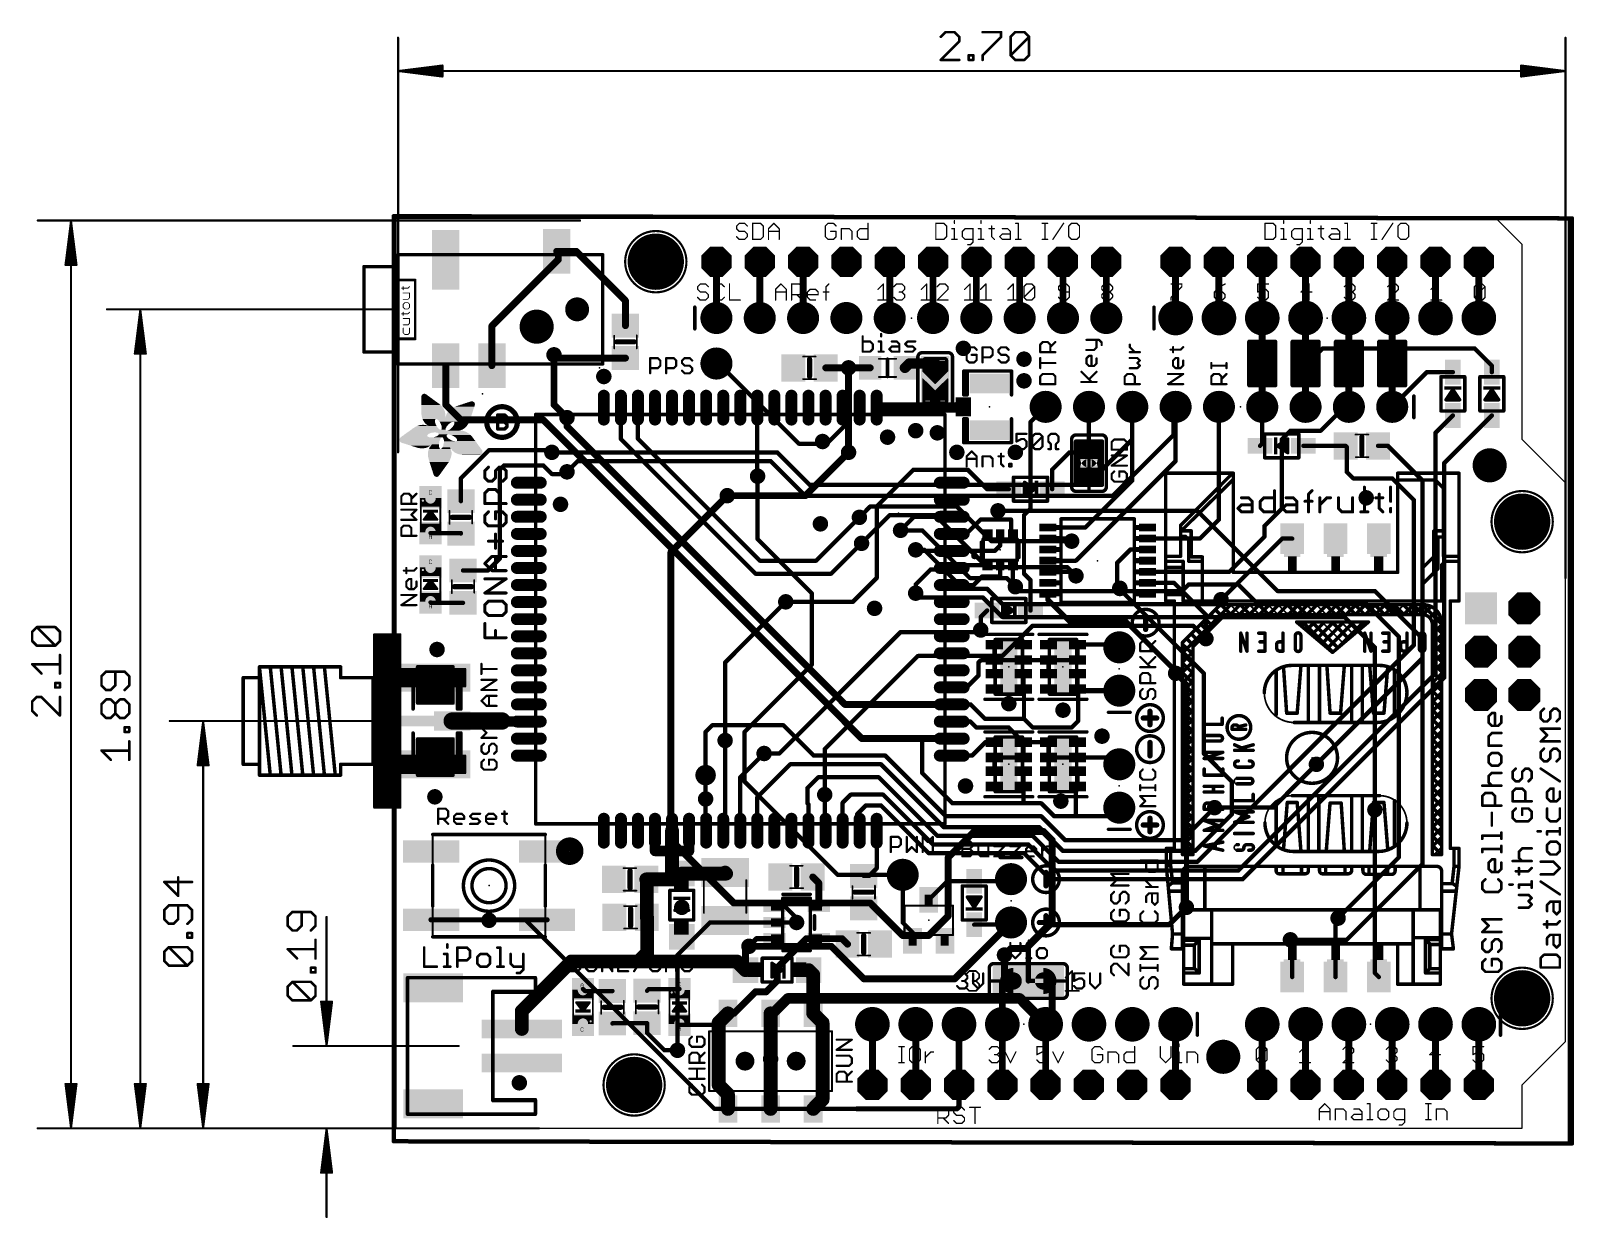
# Model space of a CAD drawing. Extents: x -21.4 to 69.1, y -5.3 to 64.3.
import ezdxf

# ---------------------------------------------------------------- set-up
doc = ezdxf.new("R2010")
doc.units = 0
for name, color, linetype in [('1', 12, 'CONTINUOUS'), ('16', 132, 'CONTINUOUS'), ('17', 110, 'CONTINUOUS'), ('18', 110, 'CONTINUOUS'), ('20', 53, 'CONTINUOUS'), ('21', 40, 'CONTINUOUS'), ('23', 53, 'CONTINUOUS'), ('24', 53, 'CONTINUOUS'), ('29', 253, 'CONTINUOUS'), ('30', 253, 'CONTINUOUS'), ('47', 253, 'CONTINUOUS'), ('51', 253, 'CONTINUOUS')]:
    doc.layers.add(name, color=color, linetype=linetype)

# ---------------------------------------------------------------- blocks, each defined once
blk = doc.blocks.new('RECT')
blk.add_solid([(-0.5, -0.5), (0.5, -0.5), (-0.5, 0.5), (0.5, 0.5)])
blk = doc.blocks.new('ROUNDP')
at = {"const_width": 0.5}
blk.add_lwpolyline([(0, -0.25, 1), (0, 0.25, 1), (0, -0.25)], format="xyb", dxfattribs=at)
blk = doc.blocks.new('PIE')
at = {"const_width": 0.5}
blk.add_lwpolyline([(0, -0.25, 1), (0, 0.25, 1), (0, -0.25)], format="xyb", dxfattribs=at)
blk = doc.blocks.new('OCTAGONP')
at = {"const_width": 0.5}
blk.add_lwpolyline([(-0.25, -0.1036), (-0.25, 0.1036), (-0.1036, 0.25), (0.1036, 0.25), (0.25, 0.1036), (0.25, -0.1036), (0.1036, -0.25), (-0.1036, -0.25), (-0.25, -0.1036), (-0.25, 0.1036)], dxfattribs=at)
blk = doc.blocks.new('SQUAREP')
blk.add_solid([(-0.5, -0.5), (0.5, -0.5), (-0.5, 0.5), (0.5, 0.5)])
blk = doc.blocks.new('RECT121920X243840R50')
at = {"const_width": 0.1905}
blk.add_lwpolyline([(0.2858, -0.5715), (0.2858, 0.5715, 0.4142), (0.1905, 0.6668), (-0.1905, 0.6668, 0.4142), (-0.2858, 0.5715), (-0.2858, -0.5715, 0.4142), (-0.1905, -0.6668), (0.1905, -0.6668, 0.4142)], format="xyb", close=True, dxfattribs=at)
blk.add_solid([(-0.2159, -0.5969), (0.2159, -0.5969), (-0.2159, 0.5969), (0.2159, 0.5969)])
blk = doc.blocks.new('RECT320000X96000R100')
at = {"const_width": 0.3}
blk.add_lwpolyline([(0.85, 0), (0.85, 0, 0.4142), (0.7, 0.15), (-0.7, 0.15, 0.4142), (-0.85, 0), (-0.85, 0, 0.4142), (-0.7, -0.15), (0.7, -0.15, 0.4142)], format="xyb", close=True, dxfattribs=at)
blk.add_solid([(-0.7254, -0.0254), (0.7254, -0.0254), (-0.7254, 0.0254), (0.7254, 0.0254)])
blk = doc.blocks.new('RECT336256X112256R100')
at = {"const_width": 0.3508}
blk.add_lwpolyline([(0.8754, 0), (0.8754, 0, 0.4142), (0.7, 0.1754), (-0.7, 0.1754, 0.4142), (-0.8754, 0), (-0.8754, 0, 0.4142), (-0.7, -0.1754), (0.7, -0.1754, 0.4142)], format="xyb", close=True, dxfattribs=at)
blk.add_solid([(-0.7254, -0.0254), (0.7254, -0.0254), (-0.7254, 0.0254), (0.7254, 0.0254)])
blk = doc.blocks.new('ROUNDV')
at = {"const_width": 0.5}
blk.add_lwpolyline([(0, -0.25, 1), (0, 0.25, 1), (0, -0.25)], format="xyb", dxfattribs=at)

msp = doc.modelspace()

# ---------------------------------------------------------------- linework, layer by layer
at = {"layer": '1'}
for points, const_width in [([(-0.127, 53.467), (-0.127, -0.762)], 0.254), ([(68.961, 53.34), (-0.127, 53.467)], 0.254), ([(68.961, -0.889), (68.961, 53.34)], 0.254), ([(9.525, 51.308), (9.427, 51.406)], 0.4064), ([(9.427, 51.406), (10.57, 51.406)], 0.4064), ([(10.57, 51.406), (13.462, 48.514)], 0.4064), ([(5.627, 47.029), (9.525, 50.927)], 0.4064), ([(9.525, 50.927), (9.525, 51.308)], 0.4064), ([(18.796, 47.498), (18.796, 50.8)], 0.4064), ([(21.336, 50.8), (21.336, 47.498)], 0.4064), ([(23.876, 47.498), (23.876, 50.8)], 0.4064), ([(28.956, 47.498), (28.956, 50.8)], 0.4064), ([(31.496, 50.8), (31.496, 47.498)], 0.4064), ([(34.036, 50.8), (34.036, 47.498)], 0.4064), ([(36.576, 50.8), (36.576, 47.498)], 0.4064), ([(39.116, 50.8), (39.116, 47.498)], 0.4064), ([(41.656, 50.8), (41.656, 47.498)], 0.4064), ([(45.72, 47.498), (45.72, 50.8)], 0.4064), ([(48.26, 50.8), (48.26, 47.498)], 0.4064), ([(50.8, 47.498), (50.8, 50.8)], 0.4064), ([(53.34, 50.8), (53.34, 47.498)], 0.4064), ([(55.88, 47.498), (55.88, 50.8)], 0.4064), ([(58.42, 50.8), (58.42, 47.498)], 0.4064), ([(60.96, 47.498), (60.96, 50.8)], 0.4064), ([(63.5, 50.8), (63.5, 47.498)], 0.4064), ([(13.462, 48.514), (13.462, 47.051)], 0.4064), ([(5.627, 44.706), (5.627, 47.029)], 0.4064), ([(9.271, 45.339), (9.459, 45.151)], 0.4064), ([(9.459, 45.151), (13.462, 45.151)], 0.4064), ([(54.356, 45.72), (53.34, 44.704)], 0.254), ([(63.246, 45.72), (54.356, 45.72)], 0.254), ([(64.262, 44.704), (63.246, 45.72)], 0.254), ([(2.927, 44.706), (2.927, 42.412)], 0.4064), ([(26.543, 44.577), (25.207, 44.577)], 0.4064), ([(27.813, 44.577), (26.543, 44.577)], 0.4064), ([(29.845, 44.577), (30.099, 44.831)], 0.6096), ([(30.099, 44.831), (31.623, 44.831)], 0.6096), ([(30.8864, 44.3865), (30.8864, 44.958)], 0.0508), ([(30.8864, 44.958), (32.3596, 44.958)], 0.0508), ([(30.8864, 44.9072), (32.3596, 44.9072)], 0.0508), ([(30.8864, 44.8564), (32.3596, 44.8564)], 0.0508), ([(30.8864, 44.8056), (32.3596, 44.8056)], 0.0508), ([(30.8864, 44.7548), (32.3596, 44.7548)], 0.0508), ([(30.8864, 44.704), (32.3596, 44.704)], 0.0508), ([(30.8864, 44.6532), (32.3596, 44.6532)], 0.0508), ([(30.8864, 44.6024), (32.3596, 44.6024)], 0.0508), ([(30.8864, 44.5516), (32.3596, 44.5516)], 0.0508), ([(30.8864, 44.5008), (32.3596, 44.5008)], 0.0508), ([(30.8864, 44.45), (32.3596, 44.45)], 0.0508), ([(30.8864, 44.3992), (32.3596, 44.3992)], 0.0508), ([(31.623, 43.6499), (30.8864, 44.3865)], 0.0508), ([(30.9245, 44.3484), (32.3215, 44.3484)], 0.0508), ([(32.3596, 44.3865), (31.623, 43.6499)], 0.0508), ([(32.3596, 44.958), (32.3596, 44.3865)], 0.0508), ([(53.34, 44.704), (53.34, 42.291)], 0.254), ([(60.452, 44.323), (58.42, 42.291)], 0.254), ([(61.976, 44.323), (60.452, 44.323)], 0.254), ([(64.262, 44.323), (64.262, 44.704)], 0.254), ([(31.623, 43.2308), (30.8864, 43.942)], 0.0508), ([(30.8864, 43.942), (30.8864, 42.672)], 0.0508), ([(30.8864, 43.8912), (30.939, 43.8912)], 0.0508), ([(30.8864, 43.8404), (30.9916, 43.8404)], 0.0508), ([(30.8864, 43.7896), (31.0442, 43.7896)], 0.0508), ([(30.8864, 43.7388), (31.0969, 43.7388)], 0.0508), ([(30.8864, 43.688), (31.1495, 43.688)], 0.0508), ([(30.8864, 43.6372), (31.2021, 43.6372)], 0.0508), ([(30.8864, 43.5864), (31.2547, 43.5864)], 0.0508), ([(30.8864, 43.5356), (31.3073, 43.5356)], 0.0508), ([(30.8864, 43.4848), (31.3599, 43.4848)], 0.0508), ([(30.8864, 43.434), (31.4125, 43.434)], 0.0508), ([(30.9753, 44.2976), (32.2707, 44.2976)], 0.0508), ([(31.0261, 44.2468), (32.2199, 44.2468)], 0.0508), ([(31.0769, 44.196), (32.1691, 44.196)], 0.0508), ([(31.1277, 44.1452), (32.1183, 44.1452)], 0.0508), ([(31.1785, 44.0944), (32.0675, 44.0944)], 0.0508), ([(31.2293, 44.0436), (32.0167, 44.0436)], 0.0508), ([(31.2801, 43.9928), (31.9659, 43.9928)], 0.0508), ([(31.3309, 43.942), (31.9151, 43.942)], 0.0508), ([(31.3817, 43.8912), (31.8643, 43.8912)], 0.0508), ([(31.4325, 43.8404), (31.8135, 43.8404)], 0.0508), ([(31.4833, 43.7896), (31.7627, 43.7896)], 0.0508), ([(31.5341, 43.7388), (31.7119, 43.7388)], 0.0508), ([(31.5849, 43.688), (31.6611, 43.688)], 0.0508), ([(32.3596, 43.942), (31.623, 43.2308)], 0.0508), ([(31.8335, 43.434), (32.3596, 43.434)], 0.0508), ([(31.8861, 43.4848), (32.3596, 43.4848)], 0.0508), ([(31.9387, 43.5356), (32.3596, 43.5356)], 0.0508), ([(31.9913, 43.5864), (32.3596, 43.5864)], 0.0508), ([(32.0439, 43.6372), (32.3596, 43.6372)], 0.0508), ([(32.0965, 43.688), (32.3596, 43.688)], 0.0508), ([(32.1491, 43.7388), (32.3596, 43.7388)], 0.0508), ([(32.2018, 43.7896), (32.3596, 43.7896)], 0.0508), ([(32.2544, 43.8404), (32.3596, 43.8404)], 0.0508), ([(32.307, 43.8912), (32.3596, 43.8912)], 0.0508), ([(32.3596, 42.672), (32.3596, 43.942)], 0.0508), ([(2.927, 42.412), (3.81, 41.529)], 0.4064), ([(28.193, 42.245), (31.623, 42.245)], 0.6096), ([(30.8864, 43.3832), (31.4652, 43.3832)], 0.0508), ([(30.8864, 43.3324), (31.5178, 43.3324)], 0.0508), ([(30.8864, 43.2816), (31.5704, 43.2816)], 0.0508), ([(30.8864, 43.2308), (31.623, 43.2308)], 0.0508), ([(30.8864, 43.18), (32.3596, 43.18)], 0.0508), ([(30.8864, 43.1292), (32.3596, 43.1292)], 0.0508), ([(30.8864, 43.0784), (32.3596, 43.0784)], 0.0508), ([(30.8864, 43.0276), (32.3596, 43.0276)], 0.0508), ([(30.8864, 42.9768), (32.3596, 42.9768)], 0.0508), ([(30.8864, 42.926), (32.3596, 42.926)], 0.0508), ([(30.8864, 42.8752), (32.3596, 42.8752)], 0.0508), ([(30.8864, 42.8244), (32.3596, 42.8244)], 0.0508), ([(30.8864, 42.7736), (32.3596, 42.7736)], 0.0508), ([(30.8864, 42.7228), (32.3596, 42.7228)], 0.0508), ([(30.8864, 42.672), (32.3596, 42.672)], 0.0508), ([(30.8864, 42.672), (32.3596, 42.672)], 0.0508), ([(31.623, 42.799), (31.623, 42.245)], 0.6096), ([(31.623, 42.245), (32.938, 42.245)], 0.6096), ([(31.623, 43.2308), (32.3596, 43.2308)], 0.0508), ([(31.6756, 43.2816), (32.3596, 43.2816)], 0.0508), ([(31.7282, 43.3324), (32.3596, 43.3324)], 0.0508), ([(31.7808, 43.3832), (32.3596, 43.3832)], 0.0508), ([(32.938, 42.245), (32.938, 42.291)], 0.6096), ([(32.938, 42.291), (33.273, 42.291)], 0.6096), ([(3.81, 41.529), (8.636, 41.529)], 0.4064), ([(8.636, 41.529), (27.32, 22.845)], 0.4064), ([(10.033, 41.148), (10.033, 41.656)], 0.4064), ([(13.193, 42.245), (13.193, 40.401)], 0.254), ([(14.193, 42.245), (14.193, 40.417)], 0.254), ([(21.193, 38.243), (21.193, 42.245)], 0.254), ([(26.289, 42.149), (26.193, 42.245)], 0.254), ([(26.289, 41.148), (26.289, 42.149)], 0.254), ([(37.211, 41.402), (38.1, 42.291)], 0.254), ([(40.64, 42.291), (40.64, 39.751)], 0.254), ([(43.18, 37.973), (43.18, 42.291)], 0.254), ([(45.72, 39.116), (45.72, 42.291)], 0.254), ([(48.26, 35.687), (48.26, 42.291)], 0.254), ([(50.8, 42.291), (50.8, 40.132)], 0.254), ([(54.229, 40.894), (55.626, 42.291)], 0.254), ([(55.626, 42.291), (55.88, 42.291)], 0.254), ([(61.976, 41.783), (60.96, 40.767)], 0.254), ([(64.262, 41.783), (61.468, 38.989)], 0.254), ([(26.336, 24.845), (10.033, 41.148)], 0.4064), ([(25.4, 40.259), (26.289, 41.148)], 0.254), ([(37.211, 36.322), (37.211, 41.402)], 0.254), ([(51.943, 40.386), (52.451, 40.894)], 0.254), ([(52.451, 40.894), (54.229, 40.894)], 0.254), ([(60.96, 40.767), (60.96, 26.67)], 0.254), ([(3.81, 38.1), (5.461, 39.751)], 0.254), ([(5.461, 39.751), (9.271, 39.751)], 0.254), ([(9.271, 39.751), (9.144, 39.624)], 0.254), ([(13.193, 40.401), (21.082, 32.512)], 0.254), ([(14.193, 40.417), (21.336, 33.274)], 0.254), ([(26.543, 39.624), (24.003, 37.084)], 0.4064), ([(25.019, 40.259), (25.4, 40.259)], 0.254), ([(40.513, 39.624), (40.64, 39.751)], 0.254), ([(50.8, 40.132), (50.673, 40.005)], 0.254), ([(51.943, 36.322), (51.943, 40.386)], 0.254), ([(53.213, 40.005), (55.692, 40.005)], 0.254), ([(55.753, 39.944), (55.692, 40.005)], 0.254), ([(55.753, 38.481), (55.753, 39.944)], 0.254), ([(58.166, 40.005), (57.592, 40.005)], 0.254), ([(60.198, 37.973), (58.166, 40.005)], 0.254), ([(6.096, 38.608), (6.35, 38.862)], 0.254), ([(6.35, 38.862), (8.636, 38.862)], 0.254), ([(8.636, 38.862), (9.144, 38.354)], 0.254), ([(38.481, 38.608), (39.497, 39.624)], 0.254), ([(39.497, 39.624), (40.513, 39.624)], 0.254), ([(39.878, 33.274), (45.72, 39.116)], 0.254), ([(61.468, 38.989), (61.468, 26.416)], 0.254), ([(3.81, 36.764), (3.81, 38.1)], 0.254), ([(6.096, 33.401), (6.096, 38.608)], 0.254), ([(9.144, 38.354), (10.033, 38.354)], 0.254), ([(10.033, 38.354), (10.033, 38.481)], 0.254), ([(21.209, 38.227), (21.193, 38.243)], 0.254), ([(30.353, 38.608), (28.194, 36.449)], 0.254), ([(33.528, 38.608), (30.353, 38.608)], 0.254), ([(34.671, 37.465), (33.528, 38.608)], 0.254), ([(38.481, 37.465), (38.481, 38.608)], 0.254), ([(40.431, 35.224), (43.18, 37.973)], 0.254), ([(56.134, 38.1), (55.753, 38.481)], 0.254), ([(58.42, 38.1), (56.134, 38.1)], 0.254), ([(59.69, 36.83), (58.42, 38.1)], 0.254), ([(60.198, 27.559), (60.198, 37.973)], 0.254), ([(24.003, 37.084), (19.431, 37.084)], 0.4064), ([(35.941, 37.465), (34.671, 37.465)], 0.254), ([(28.194, 36.449), (28.194, 32.258)], 0.254), ([(35.306, 36.195), (35.306, 35.687)], 0.254), ([(36.83, 35.941), (37.211, 36.322)], 0.254), ([(50.927, 35.306), (51.943, 36.322)], 0.254), ([(59.69, 28.321), (59.69, 36.83)], 0.254), ([(27.178, 35.814), (24.638, 33.274)], 0.254), ([(29.591, 35.052), (30.384, 35.845)], 0.254), ([(30.384, 35.845), (32.593, 35.845)], 0.254), ([(33.448, 34.845), (34.29, 35.687)], 0.254), ([(34.29, 35.687), (35.306, 35.687)], 0.254), ([(35.306, 35.687), (36.068, 35.687)], 0.254), ([(36.068, 35.687), (36.068, 34.924)], 0.254), ([(36.83, 32.512), (36.83, 35.941)], 0.254), ([(38.223, 35.224), (40.431, 35.224)], 0.254), ([(47.147, 34.574), (48.26, 35.687)], 0.254), ([(50.927, 34.671), (50.927, 35.306)], 0.254), ([(2.032, 34.891), (3.81, 34.891)], 0.254), ([(3.81, 34.891), (3.81, 34.864)], 0.254), ([(27.305, 34.29), (25.527, 32.512)], 0.254), ([(32.593, 34.845), (33.448, 34.845)], 0.254), ([(35.433, 34.163), (35.433, 34.809)], 0.254), ([(36.068, 34.924), (36.183, 34.809)], 0.254), ([(38.223, 34.574), (39.467, 34.574)], 0.254), ([(39.467, 34.574), (39.624, 34.417)], 0.254), ([(44.073, 34.574), (47.147, 34.574)], 0.254), ([(51.966, 34.567), (48.387, 30.988)], 0.254), ([(48.88, 32.624), (50.927, 34.671)], 0.254), ([(52.556, 34.567), (51.966, 34.567)], 0.254), ([(5.395, 32.7), (6.096, 33.401)], 0.254), ([(30.48, 33.909), (30.544, 33.845)], 0.254), ([(30.544, 33.845), (32.593, 33.845)], 0.254), ([(32.593, 33.845), (35.115, 33.845)], 0.254), ([(35.115, 33.845), (35.433, 34.163)], 0.254), ([(43.068, 33.924), (42.291, 33.147)], 0.254), ([(44.073, 33.924), (43.068, 33.924)], 0.254), ([(3.937, 32.7), (5.395, 32.7)], 0.254), ([(21.082, 32.512), (25.527, 32.512)], 0.254), ([(21.336, 33.274), (24.638, 33.274)], 0.254), ([(30.48, 31.877), (31.369, 32.766)], 0.254), ([(31.369, 32.766), (32.514, 32.766)], 0.254), ([(32.514, 32.766), (32.593, 32.845)], 0.254), ([(32.593, 32.845), (32.757, 33.009)], 0.254), ([(32.757, 33.009), (34.683, 33.009)], 0.254), ([(35.433, 33.009), (35.433, 32.353)], 0.254), ([(36.183, 33.009), (36.183, 31.889)], 0.254), ([(37.211, 32.131), (36.83, 32.512)], 0.254), ([(38.223, 33.274), (39.878, 33.274)], 0.254), ([(38.223, 32.624), (39.639, 32.624)], 0.254), ([(39.639, 32.624), (39.878, 32.385)], 0.254), ([(42.291, 33.147), (42.291, 31.75)], 0.254), ([(44.073, 32.624), (48.88, 32.624)], 0.254), ([(28.194, 32.258), (26.797, 30.861)], 0.254), ([(30.48, 31.369), (30.48, 31.877)], 0.254), ([(33.877, 31.845), (32.593, 31.845)], 0.254), ([(34.385, 32.353), (33.877, 31.845)], 0.254), ([(35.433, 32.353), (34.385, 32.353)], 0.254), ([(36.183, 31.889), (36.322, 31.75)], 0.254), ([(37.211, 30.353), (37.211, 32.131)], 0.254), ([(42.291, 31.75), (47.371, 26.67)], 0.254), ([(44.073, 31.974), (45.623, 31.974)], 0.254), ([(45.623, 31.974), (47.498, 30.099)], 0.254), ([(2.059, 30.8), (2.032, 30.827)], 0.254), ([(3.937, 30.8), (2.059, 30.8)], 0.254), ([(26.797, 30.861), (22.86, 30.861)], 0.254), ([(38.227, 31.32), (38.223, 31.324)], 0.3048), ([(38.227, 30.988), (38.227, 31.32)], 0.3048), ([(39.497, 29.718), (38.227, 30.988)], 0.3048), ([(34.29, 29.972), (34.671, 30.353)], 0.254), ([(34.29, 29.21), (34.29, 29.972)], 0.254), ([(42.799, 29.718), (39.497, 29.718)], 0.3048), ([(45.72, 26.797), (42.799, 29.718)], 0.3048), ([(47.498, 30.099), (47.498, 28.702)], 0.254), ([(35.091, 27.451), (35.091, 28.351)], 0.254), ([(39.966, 27.451), (39.966, 28.351)], 0.254), ([(39.966, 28.351), (42.194, 28.351)], 0.254), ([(42.194, 28.351), (42.261, 28.351)], 0.3048), ([(42.261, 28.351), (42.418, 28.194)], 0.3048), ([(46.99, 15.621), (59.69, 28.321)], 0.254), ([(1.27, 24.9412), (1.27, 27.051)], 0.2032), ([(1.27, 27.051), (3.3528, 27.051)], 0.2032), ([(3.3528, 27.051), (3.3528, 24.9412)], 0.2032), ([(34.163, 27.305), (34.29, 27.432)], 0.254), ([(34.163, 26.543), (34.163, 27.305)], 0.254), ([(34.29, 27.432), (35.072, 27.432)], 0.254), ([(35.072, 27.432), (35.091, 27.451)], 0.254), ([(35.091, 26.651), (35.091, 27.451)], 0.254), ([(35.091, 27.451), (36.791, 27.451)], 0.254), ([(36.791, 27.451), (38.266, 27.451)], 0.254), ([(38.266, 27.451), (38.266, 26.651)], 0.254), ([(38.266, 27.451), (39.966, 27.451)], 0.254), ([(53.975, 21.336), (60.198, 27.559)], 0.254), ([(1.27, 27.0256), (3.3528, 27.0256)], 0.2032), ([(1.27, 26.8224), (3.3528, 26.8224)], 0.2032), ([(1.27, 26.6192), (3.3528, 26.6192)], 0.2032), ([(1.27, 26.416), (3.3528, 26.416)], 0.2032), ([(1.27, 26.2128), (3.3528, 26.2128)], 0.2032), ([(33.465, 25.845), (34.163, 26.543)], 0.254), ([(35.072, 26.67), (35.091, 26.651)], 0.254), ([(36.791, 26.651), (36.791, 25.751)], 0.254), ([(39.966, 26.651), (39.966, 25.751)], 0.254), ([(45.72, 26.67), (45.72, 26.797)], 0.3048), ([(47.371, 21.971), (47.371, 26.67)], 0.254), ([(49.403, 15.113), (60.96, 26.67)], 0.254), ([(49.657, 14.605), (61.468, 26.416)], 0.254), ([(1.27, 26.0096), (3.3528, 26.0096)], 0.2032), ([(1.27, 25.8064), (3.3528, 25.8064)], 0.2032), ([(1.27, 25.6032), (3.3528, 25.6032)], 0.2032), ([(1.27, 25.4), (3.3528, 25.4)], 0.2032), ([(32.593, 25.845), (33.465, 25.845)], 0.254), ([(36.83, 25.712), (36.791, 25.751)], 0.254), ([(36.83, 24.003), (36.83, 25.712)], 0.254), ([(40.063, 25.654), (39.966, 25.751)], 0.3048), ([(40.005, 25.712), (39.966, 25.751)], 0.254), ([(40.005, 23.876), (40.005, 25.712)], 0.254), ([(42.418, 25.654), (40.063, 25.654)], 0.3048), ([(1.27, 25.1968), (3.3528, 25.1968)], 0.2032), ([(1.27, 24.9936), (3.3528, 24.9936)], 0.2032), ([(3.3528, 24.9412), (1.27, 24.9412)], 0.2032), ([(32.593, 24.845), (26.336, 24.845)], 0.4064), ([(32.593, 24.845), (33.702, 24.845)], 0.254), ([(33.702, 24.845), (34.544, 24.003)], 0.254), ([(6.223, 23.876), (3.302, 23.876)], 1.016), ([(6.254, 23.845), (6.223, 23.876)], 0.6096), ([(7.793, 23.845), (6.254, 23.845)], 0.6096), ([(18.161, 23.241), (18.542, 23.622)], 0.254), ([(18.542, 23.622), (22.733, 23.622)], 0.254), ([(22.733, 23.622), (24.511, 21.844)], 0.254), ([(32.593, 23.845), (33.686, 23.845)], 0.254), ([(33.686, 23.845), (34.036, 23.495)], 0.254), ([(34.036, 23.495), (35.932, 23.495)], 0.254), ([(34.544, 24.003), (36.83, 24.003)], 0.254), ([(35.932, 23.495), (36.791, 22.636)], 0.254), ([(36.83, 24.003), (37.338, 23.495)], 0.254), ([(37.338, 23.495), (39.624, 23.495)], 0.254), ([(39.624, 23.495), (40.005, 23.876)], 0.254), ([(1.27, 20.701), (1.27, 22.8108)], 0.2032), ([(1.27, 22.8108), (3.3528, 22.8108)], 0.2032), ([(1.27, 22.7584), (3.3528, 22.7584)], 0.2032), ([(1.27, 22.5552), (3.3528, 22.5552)], 0.2032), ([(3.3528, 22.8108), (3.3528, 20.701)], 0.2032), ([(18.161, 19.304), (18.161, 23.241)], 0.254), ([(19.304, 22.733), (19.304, 17.556)], 0.254), ([(27.32, 22.845), (30.973, 22.845)], 0.4064), ([(30.973, 22.845), (30.861, 22.733)], 0.254), ([(30.861, 22.733), (30.861, 20.828)], 0.254), ([(30.973, 22.845), (32.593, 22.845)], 0.4064), ([(34.574, 22.636), (33.782, 21.844)], 0.254), ([(35.091, 22.636), (34.574, 22.636)], 0.254), ([(36.791, 22.636), (38.266, 22.636)], 0.254), ([(36.791, 22.636), (36.791, 21.736)], 0.254), ([(38.266, 22.636), (38.266, 21.736)], 0.254), ([(1.27, 22.352), (3.3528, 22.352)], 0.2032), ([(1.27, 22.1488), (3.3528, 22.1488)], 0.2032), ([(1.27, 21.9456), (3.3528, 21.9456)], 0.2032), ([(1.27, 21.7424), (3.3528, 21.7424)], 0.2032), ([(20.193, 20.574), (21.59, 21.971)], 0.254), ([(24.511, 21.844), (28.702, 21.844)], 0.254), ([(28.702, 21.844), (32.258, 18.288)], 0.254), ([(32.594, 21.844), (32.593, 21.845)], 0.254), ([(33.782, 21.844), (32.594, 21.844)], 0.254), ([(36.791, 21.736), (35.091, 21.736)], 0.254), ([(35.091, 20.936), (35.091, 21.736)], 0.254), ([(38.266, 21.736), (38.266, 20.936)], 0.254), ([(38.266, 21.736), (39.966, 21.736)], 0.254), ([(39.966, 21.736), (42.018, 21.736)], 0.254), ([(42.018, 21.736), (42.418, 21.336)], 0.254), ([(49.022, 20.32), (47.371, 21.971)], 0.254), ([(1.27, 21.5392), (3.3528, 21.5392)], 0.2032), ([(1.27, 21.336), (3.3528, 21.336)], 0.2032), ([(1.27, 21.1328), (3.3528, 21.1328)], 0.2032), ([(1.27, 20.9296), (3.3528, 20.9296)], 0.2032), ([(1.27, 20.7264), (3.3528, 20.7264)], 0.2032), ([(23.114, 21.336), (21.193, 19.415)], 0.254), ([(28.448, 21.336), (23.114, 21.336)], 0.254), ([(32.131, 17.653), (28.448, 21.336)], 0.254), ([(30.861, 20.828), (32.639, 19.05)], 0.254), ([(36.791, 20.936), (36.791, 20.036)], 0.254), ([(39.966, 20.936), (39.966, 20.036)], 0.254), ([(3.3528, 20.701), (1.27, 20.701)], 0.2032), ([(20.193, 17.445), (20.193, 20.574)], 0.254), ([(24.13, 19.939), (24.765, 20.574)], 0.254), ([(24.13, 19.05), (24.13, 19.939)], 0.254), ([(24.765, 20.574), (28.321, 20.574)], 0.254), ([(28.321, 20.574), (31.75, 17.145)], 0.254), ([(36.791, 20.036), (36.791, 19.089)], 0.254), ([(39.878, 19.948), (39.966, 20.036)], 0.254), ([(39.878, 18.288), (39.878, 19.948)], 0.254), ([(49.022, 18.415), (49.022, 20.32)], 0.254), ([(18.161, 17.413), (18.161, 19.304)], 0.254), ([(21.193, 19.415), (21.193, 17.445)], 0.254), ([(24.193, 18.987), (24.13, 19.05)], 0.254), ([(24.193, 17.445), (24.193, 18.987)], 0.254), ([(25.146, 17.492), (25.146, 19.558)], 0.254), ([(26.67, 19.558), (26.193, 19.081)], 0.254), ([(26.193, 19.081), (26.193, 17.445)], 0.254), ([(28.575, 19.558), (26.67, 19.558)], 0.254), ([(27.559, 18.923), (27.051, 18.415)], 0.254), ([(28.448, 18.923), (27.559, 18.923)], 0.254), ([(31.242, 16.129), (28.448, 18.923)], 0.254), ([(31.496, 16.637), (28.575, 19.558)], 0.254), ([(32.639, 19.05), (36.83, 19.05)], 0.254), ([(36.791, 19.089), (36.83, 19.05)], 0.254), ([(36.83, 19.05), (37.846, 19.05)], 0.254), ([(37.846, 19.05), (38.608, 18.288)], 0.254), ([(27.051, 18.415), (27.051, 17.587)], 0.254), ([(32.258, 18.288), (37.846, 18.288)], 0.254), ([(37.846, 18.288), (39.243, 16.891)], 0.254), ([(38.608, 18.288), (39.878, 18.288)], 0.254), ([(39.878, 18.288), (42.418, 18.288)], 0.254), ([(42.418, 18.288), (42.418, 18.796)], 0.254), ([(46.101, 16.891), (48.006, 18.796)], 0.254), ([(46.863, 16.256), (49.022, 18.415)], 0.254), ([(57.404, 9.099), (57.404, 18.669)], 0.254), ([(15.193, 17.445), (15.193, 16.256)], 0.6096), ([(16.193, 17.445), (16.193, 16.256)], 0.8128), ([(17.193, 17.445), (17.193, 16.256)], 0.6096), ([(18.193, 17.445), (18.161, 17.413)], 0.254), ([(19.304, 17.556), (19.193, 17.445)], 0.254), ([(25.193, 17.445), (25.146, 17.492)], 0.254), ([(27.051, 17.587), (27.193, 17.445)], 0.254), ([(28.194, 17.444), (28.193, 17.445)], 0.254), ([(28.194, 15.24), (28.194, 17.444)], 0.254), ([(31.75, 17.145), (37.338, 17.145)], 0.254), ([(37.719, 17.653), (32.131, 17.653)], 0.254), ([(37.338, 17.145), (38.862, 15.621)], 0.254), ([(39.116, 16.256), (37.719, 17.653)], 0.254), ([(15.193, 16.256), (16.193, 16.256)], 0.6096), ([(16.193, 16.256), (16.193, 14.732)], 0.8128), ([(17.193, 16.256), (16.193, 16.256)], 0.6096), ([(37.084, 16.637), (31.496, 16.637)], 0.254), ([(38.608, 15.113), (37.084, 16.637)], 0.254), ([(46.863, 16.256), (39.116, 16.256)], 0.254), ([(39.243, 16.891), (46.101, 16.891)], 0.254), ([(19.362, 14.931), (19.304, 14.989)], 0.8128), ([(36.83, 16.129), (31.242, 16.129)], 0.254), ([(38.354, 14.605), (36.83, 16.129)], 0.254), ([(38.862, 15.621), (46.99, 15.621)], 0.254), ([(14.713, 14.559), (14.682, 14.59)], 0.8128), ([(14.682, 14.59), (16.335, 14.59)], 0.8128), ([(14.713, 12.367), (14.713, 14.559)], 0.8128), ([(16.193, 14.732), (16.193, 14.654)], 0.8128), ([(16.335, 14.59), (16.193, 14.732)], 0.8128), ([(16.193, 14.654), (16.487, 14.654)], 0.8128), ([(16.724, 14.59), (16.335, 14.59)], 0.8128), ([(16.487, 14.654), (16.764, 14.931)], 0.8128), ([(16.764, 14.931), (19.362, 14.931)], 0.8128), ([(24.445, 14.732), (24.7951, 14.3819)], 0.4064), ([(24.7951, 14.3819), (24.7951, 13.015)], 0.4064), ([(27.432, 14.793), (27.747, 14.793)], 0.254), ([(27.747, 14.793), (28.194, 15.24)], 0.254), ([(29.718, 12.065), (29.718, 14.859)], 0.254), ([(32.328, 14.478), (31.242, 13.392)], 0.254), ([(33.909, 14.478), (32.328, 14.478)], 0.254), ([(33.909, 14.478), (36.068, 14.478)], 0.254), ([(36.068, 14.478), (36.068, 14.605)], 0.254), ([(49.657, 14.605), (38.354, 14.605)], 0.254), ([(49.403, 15.113), (38.608, 15.113)], 0.254), ([(14.732, 12.348), (14.713, 12.367)], 0.8128), ([(14.732, 10.287), (14.732, 12.348)], 0.8128), ([(22.1949, 13.015), (22.799, 13.015)], 0.254), ([(22.799, 13.015), (23.495, 12.319)], 0.254), ([(45.339, 11.938), (46.355, 12.954)], 0.3048), ([(2.061, 12.224), (8.861, 12.224)], 0.3048), ([(8.829, 12.192), (5.461, 12.192)], 0.254), ([(8.861, 12.224), (8.829, 12.192)], 0.254), ([(23.495, 12.319), (23.495, 12.065)], 0.254), ([(30.292, 11.491), (29.718, 12.065)], 0.254), ([(33.909, 11.938), (35.941, 11.938)], 0.254), ([(35.941, 11.938), (36.068, 12.065)], 0.254), ([(37.084, 10.795), (38.227, 11.938)], 0.3048), ([(38.227, 11.938), (45.339, 11.938)], 0.3048), ([(55.096, 12.17), (55.245, 12.319)], 0.254), ([(55.096, 8.867), (55.096, 12.17)], 0.254), ([(20.701, 10.668), (20.502, 10.469)], 0.4064), ([(21.148, 11.115), (20.701, 10.668)], 0.3048), ([(22.1949, 11.115), (21.148, 11.115)], 0.3048), ([(22.352, 9.398), (24.069, 11.115)], 0.4064), ([(24.069, 11.115), (24.7951, 11.115)], 0.4064), ([(24.7951, 11.115), (26.162, 11.115)], 0.4064), ([(26.162, 11.115), (26.482, 10.795)], 0.4064), ([(30.292, 10.992), (30.292, 11.491)], 0.254), ([(37.084, 8.636), (37.084, 10.795)], 0.3048), ([(52.451, 11.049), (52.556, 10.944)], 0.254), ([(52.556, 10.944), (52.556, 8.867)], 0.254), ([(7.383, 6.875), (10.287, 9.779)], 0.8128), ([(10.287, 9.779), (14.224, 9.779)], 0.8128), ([(14.224, 9.779), (14.732, 10.287)], 0.8128), ([(14.224, 9.779), (19.994, 9.779)], 0.8128), ([(19.994, 9.779), (20.502, 9.271)], 0.8128), ([(20.502, 10.469), (20.502, 9.271)], 0.4064), ([(35.687, 10.16), (35.687, 8.636)], 0.4064), ([(22.352, 8.636), (22.352, 9.398)], 0.4064), ([(24.202, 9.271), (24.471, 9.002)], 0.8128), ([(24.471, 9.002), (24.471, 6.737)], 0.8128), ([(57.636, 8.867), (57.404, 9.099)], 0.254), ([(11.09, 8.046), (10.968, 8.168)], 0.254), ([(12.7, 8.046), (11.09, 8.046)], 0.254), ([(14.833, 8.163), (14.732, 8.062)], 0.254), ([(16.626, 8.163), (14.833, 8.163)], 0.254), ([(19.818, 6.737), (21.082, 8.001)], 0.4064), ([(21.082, 8.001), (21.717, 8.001)], 0.4064), ([(21.717, 8.001), (22.352, 8.636)], 0.4064), ([(35.56, 8.509), (35.687, 8.636)], 0.4064), ([(35.56, 6.096), (35.56, 8.509)], 0.4064), ([(37.084, 8.636), (38.354, 8.636)], 0.254), ([(38.481, 6.477), (38.481, 8.636)], 0.4064), ([(7.383, 5.826), (7.383, 6.875)], 0.8128), ([(18.923, 6.189), (19.471, 6.737)], 0.8128), ([(18.923, 5.969), (18.923, 6.189)], 0.8128), ([(18.923, 2.54), (18.923, 5.969)], 0.8128), ([(19.471, 6.737), (19.818, 6.737)], 0.4064), ([(21.971, 6.737), (21.971, 4.064)], 0.8128), ([(25.019, 6.189), (24.471, 6.737)], 0.8128), ([(25.019, 1.685), (25.019, 6.189)], 0.8128), ([(38.1, 6.096), (38.481, 6.477)], 0.4064), ([(12.716, 6.162), (12.7, 6.146)], 0.254), ([(14.732, 6.162), (12.716, 6.162)], 0.254), ([(14.732, 6.162), (14.732, 5.588)], 0.254), ([(14.732, 5.588), (15.748, 4.572)], 0.254), ([(16.626, 6.063), (18.829, 6.063)], 0.254), ([(18.829, 6.063), (18.923, 5.969)], 0.254), ([(27.94, 6.096), (27.94, 2.54)], 0.4064), ([(30.48, 2.54), (30.48, 6.096)], 0.4064), ([(33.02, 2.54), (33.02, 6.096)], 0.4064), ([(35.56, 6.096), (35.56, 2.54)], 0.4064), ([(38.1, 6.096), (38.1, 2.54)], 0.4064), ([(45.72, 6.096), (45.72, 2.54)], 0.4064), ([(50.8, 6.096), (50.8, 2.54)], 0.4064), ([(53.34, 6.096), (53.34, 2.54)], 0.4064), ([(55.88, 6.096), (55.88, 2.54)], 0.4064), ([(58.42, 6.096), (58.42, 2.54)], 0.4064), ([(60.96, 6.096), (60.96, 2.54)], 0.4064), ([(63.5, 6.096), (63.5, 2.54)], 0.4064), ([(15.748, 4.572), (16.51, 4.572)], 0.254), ([(21.971, 4.064), (21.971, 1.137)], 0.8128), ([(19.471, 1.992), (18.923, 2.54)], 0.8128), ([(19.471, 1.137), (19.471, 1.992)], 0.8128), ([(24.471, 1.137), (25.019, 1.685)], 0.8128), ([(-0.127, -0.762), (68.961, -0.889)], 0.254)]:
    msp.add_lwpolyline(points, dxfattribs=dict(at, const_width=const_width))
for points, const_width in [([(-0.0635, 53.467, 1), (-0.1905, 53.467)], 0.127), ([(-0.1269, 53.5305, 1), (-0.1271, 53.4035)], 0.127), ([(69.0245, 53.34, 1), (68.8975, 53.34)], 0.127), ([(68.9609, 53.2765, 1), (68.9611, 53.4035)], 0.127), ([(9.427, 51.5076, 1), (9.427, 51.3044)], 0.2032), ([(9.4988, 51.4778, 1), (9.3552, 51.3342)], 0.2032), ([(10.6418, 51.4778, 1), (10.4982, 51.3342)], 0.2032), ([(10.57, 51.3044, 1), (10.57, 51.5076)], 0.2032), ([(9.6266, 51.308, 1), (9.4234, 51.308)], 0.2032), ([(9.4234, 50.927, 1), (9.6266, 50.927)], 0.2032), ([(9.4532, 51.2362, 1), (9.5968, 51.3798)], 0.2032), ([(9.5968, 50.8552, 1), (9.4532, 50.9988)], 0.2032), ([(18.8976, 50.8, 1), (18.6944, 50.8)], 0.2032), ([(21.4376, 50.8, 1), (21.2344, 50.8)], 0.2032), ([(23.9776, 50.8, 1), (23.7744, 50.8)], 0.2032), ([(29.0576, 50.8, 1), (28.8544, 50.8)], 0.2032), ([(31.5976, 50.8, 1), (31.3944, 50.8)], 0.2032), ([(34.1376, 50.8, 1), (33.9344, 50.8)], 0.2032), ([(36.6776, 50.8, 1), (36.4744, 50.8)], 0.2032), ([(39.2176, 50.8, 1), (39.0144, 50.8)], 0.2032), ([(41.7576, 50.8, 1), (41.5544, 50.8)], 0.2032), ([(45.8216, 50.8, 1), (45.6184, 50.8)], 0.2032), ([(48.3616, 50.8, 1), (48.1584, 50.8)], 0.2032), ([(50.9016, 50.8, 1), (50.6984, 50.8)], 0.2032), ([(53.4416, 50.8, 1), (53.2384, 50.8)], 0.2032), ([(55.9816, 50.8, 1), (55.7784, 50.8)], 0.2032), ([(58.5216, 50.8, 1), (58.3184, 50.8)], 0.2032), ([(61.0616, 50.8, 1), (60.8584, 50.8)], 0.2032), ([(63.6016, 50.8, 1), (63.3984, 50.8)], 0.2032), ([(13.5636, 48.514, 1), (13.3604, 48.514)], 0.2032), ([(13.3902, 48.4422, 1), (13.5338, 48.5858)], 0.2032), ([(5.7286, 47.029, 1), (5.5254, 47.029)], 0.2032), ([(5.5552, 47.1008, 1), (5.6988, 46.9572)], 0.2032), ([(13.3604, 47.051, 1), (13.5636, 47.051)], 0.2032), ([(18.6944, 47.498, 1), (18.8976, 47.498)], 0.2032), ([(21.2344, 47.498, 1), (21.4376, 47.498)], 0.2032), ([(23.7744, 47.498, 1), (23.9776, 47.498)], 0.2032), ([(28.8544, 47.498, 1), (29.0576, 47.498)], 0.2032), ([(31.3944, 47.498, 1), (31.5976, 47.498)], 0.2032), ([(33.9344, 47.498, 1), (34.1376, 47.498)], 0.2032), ([(36.4744, 47.498, 1), (36.6776, 47.498)], 0.2032), ([(39.0144, 47.498, 1), (39.2176, 47.498)], 0.2032), ([(41.5544, 47.498, 1), (41.7576, 47.498)], 0.2032), ([(45.6184, 47.498, 1), (45.8216, 47.498)], 0.2032), ([(48.1584, 47.498, 1), (48.3616, 47.498)], 0.2032), ([(50.6984, 47.498, 1), (50.9016, 47.498)], 0.2032), ([(53.2384, 47.498, 1), (53.4416, 47.498)], 0.2032), ([(55.7784, 47.498, 1), (55.9816, 47.498)], 0.2032), ([(58.3184, 47.498, 1), (58.5216, 47.498)], 0.2032), ([(60.8584, 47.498, 1), (61.0616, 47.498)], 0.2032), ([(63.3984, 47.498, 1), (63.6016, 47.498)], 0.2032), ([(9.3428, 45.4108, 1), (9.1992, 45.2672)], 0.2032), ([(9.459, 45.2526, 1), (9.459, 45.0494)], 0.2032), ([(9.3872, 45.0792, 1), (9.5308, 45.2228)], 0.2032), ([(13.462, 45.0494, 1), (13.462, 45.2526)], 0.2032), ([(54.356, 45.7835, 1), (54.356, 45.6565)], 0.127), ([(54.4009, 45.6751, 1), (54.3111, 45.7649)], 0.127), ([(63.2909, 45.7649, 1), (63.2011, 45.6751)], 0.127), ([(63.246, 45.6565, 1), (63.246, 45.7835)], 0.127), ([(3.0286, 44.706, 1), (2.8254, 44.706)], 0.2032), ([(5.5254, 44.706, 1), (5.7286, 44.706)], 0.2032), ([(25.207, 44.6786, 1), (25.207, 44.4754)], 0.2032), ([(26.543, 44.6786, 1), (26.543, 44.4754)], 0.2032), ([(26.543, 44.4754, 1), (26.543, 44.6786)], 0.2032), ([(27.813, 44.4754, 1), (27.813, 44.6786)], 0.2032), ([(29.7372, 44.6848, 1), (29.9528, 44.4692)], 0.3048), ([(30.099, 44.9834, 1), (30.099, 44.6786)], 0.3048), ([(30.2068, 44.7232, 1), (29.9912, 44.9388)], 0.3048), ([(30.8991, 44.958, 1), (30.8737, 44.958)], 0.0254), ([(30.8864, 44.9707, 1), (30.8864, 44.9453)], 0.0254), ([(30.8864, 44.9199, 1), (30.8864, 44.8945)], 0.0254), ([(30.8864, 44.8691, 1), (30.8864, 44.8437)], 0.0254), ([(30.8864, 44.8183, 1), (30.8864, 44.7929)], 0.0254), ([(30.8864, 44.7675, 1), (30.8864, 44.7421)], 0.0254), ([(30.8864, 44.7167, 1), (30.8864, 44.6913)], 0.0254), ([(30.8864, 44.6659, 1), (30.8864, 44.6405)], 0.0254), ([(30.8864, 44.6151, 1), (30.8864, 44.5897)], 0.0254), ([(30.8864, 44.5643, 1), (30.8864, 44.5389)], 0.0254), ([(30.8864, 44.5135, 1), (30.8864, 44.4881)], 0.0254), ([(30.8864, 44.4627, 1), (30.8864, 44.4373)], 0.0254), ([(30.8864, 44.4119, 1), (30.8864, 44.3865)], 0.0254), ([(30.8954, 44.3955, 1), (30.8774, 44.3775)], 0.0254), ([(30.8737, 44.3865, 1), (30.8991, 44.3865)], 0.0254), ([(30.9245, 44.3611, 1), (30.9245, 44.3357)], 0.0254), ([(31.623, 44.6786, 1), (31.623, 44.9834)], 0.3048), ([(32.3215, 44.3357, 1), (32.3215, 44.3611)], 0.0254), ([(32.3723, 44.958, 1), (32.3469, 44.958)], 0.0254), ([(32.3469, 44.3865, 1), (32.3723, 44.3865)], 0.0254), ([(32.3686, 44.3775, 1), (32.3506, 44.3955)], 0.0254), ([(32.3596, 44.9453, 1), (32.3596, 44.9707)], 0.0254), ([(32.3596, 44.8945, 1), (32.3596, 44.9199)], 0.0254), ([(32.3596, 44.8437, 1), (32.3596, 44.8691)], 0.0254), ([(32.3596, 44.7929, 1), (32.3596, 44.8183)], 0.0254), ([(32.3596, 44.7421, 1), (32.3596, 44.7675)], 0.0254), ([(32.3596, 44.6913, 1), (32.3596, 44.7167)], 0.0254), ([(32.3596, 44.6405, 1), (32.3596, 44.6659)], 0.0254), ([(32.3596, 44.5897, 1), (32.3596, 44.6151)], 0.0254), ([(32.3596, 44.5389, 1), (32.3596, 44.5643)], 0.0254), ([(32.3596, 44.4881, 1), (32.3596, 44.5135)], 0.0254), ([(32.3596, 44.4373, 1), (32.3596, 44.4627)], 0.0254), ([(32.3596, 44.3865, 1), (32.3596, 44.4119)], 0.0254), ([(53.4035, 44.704, 1), (53.2765, 44.704)], 0.127), ([(53.2951, 44.7489, 1), (53.3849, 44.6591)], 0.127), ([(60.452, 44.3865, 1), (60.452, 44.2595)], 0.127), ([(60.4969, 44.2781, 1), (60.4071, 44.3679)], 0.127), ([(61.976, 44.2595, 1), (61.976, 44.3865)], 0.127), ([(64.3255, 44.704, 1), (64.1985, 44.704)], 0.127), ([(64.1985, 44.323, 1), (64.3255, 44.323)], 0.127), ([(64.2171, 44.6591, 1), (64.3069, 44.7489)], 0.127), ([(30.8952, 43.9511, 1), (30.8776, 43.9329)], 0.0254), ([(30.8991, 43.942, 1), (30.8737, 43.942)], 0.0254), ([(30.8864, 43.9039, 1), (30.8864, 43.8785)], 0.0254), ([(30.8864, 43.8531, 1), (30.8864, 43.8277)], 0.0254), ([(30.8864, 43.8023, 1), (30.8864, 43.7769)], 0.0254), ([(30.8864, 43.7515, 1), (30.8864, 43.7261)], 0.0254), ([(30.8864, 43.7007, 1), (30.8864, 43.6753)], 0.0254), ([(30.8864, 43.6499, 1), (30.8864, 43.6245)], 0.0254), ([(30.8864, 43.5991, 1), (30.8864, 43.5737)], 0.0254), ([(30.8864, 43.5483, 1), (30.8864, 43.5229)], 0.0254), ([(30.8864, 43.4975, 1), (30.8864, 43.4721)], 0.0254), ([(30.8864, 43.4467, 1), (30.8864, 43.4213)], 0.0254), ([(30.939, 43.8785, 1), (30.939, 43.9039)], 0.0254), ([(30.9753, 44.3103, 1), (30.9753, 44.2849)], 0.0254), ([(30.9916, 43.8277, 1), (30.9916, 43.8531)], 0.0254), ([(31.0261, 44.2595, 1), (31.0261, 44.2341)], 0.0254), ([(31.0442, 43.7769, 1), (31.0442, 43.8023)], 0.0254), ([(31.0769, 44.2087, 1), (31.0769, 44.1833)], 0.0254), ([(31.0969, 43.7261, 1), (31.0969, 43.7515)], 0.0254), ([(31.1277, 44.1579, 1), (31.1277, 44.1325)], 0.0254), ([(31.1495, 43.6753, 1), (31.1495, 43.7007)], 0.0254), ([(31.1785, 44.1071, 1), (31.1785, 44.0817)], 0.0254), ([(31.2021, 43.6245, 1), (31.2021, 43.6499)], 0.0254), ([(31.2293, 44.0563, 1), (31.2293, 44.0309)], 0.0254), ([(31.2547, 43.5737, 1), (31.2547, 43.5991)], 0.0254), ([(31.2801, 44.0055, 1), (31.2801, 43.9801)], 0.0254), ([(31.3073, 43.5229, 1), (31.3073, 43.5483)], 0.0254), ([(31.3309, 43.9547, 1), (31.3309, 43.9293)], 0.0254), ([(31.3599, 43.4721, 1), (31.3599, 43.4975)], 0.0254), ([(31.3817, 43.9039, 1), (31.3817, 43.8785)], 0.0254), ([(31.4125, 43.4213, 1), (31.4125, 43.4467)], 0.0254), ([(31.4325, 43.8531, 1), (31.4325, 43.8277)], 0.0254), ([(31.4833, 43.8023, 1), (31.4833, 43.7769)], 0.0254), ([(31.5341, 43.7515, 1), (31.5341, 43.7261)], 0.0254), ([(31.5849, 43.7007, 1), (31.5849, 43.6753)], 0.0254), ([(31.614, 43.6589, 1), (31.632, 43.6409)], 0.0254), ([(31.614, 43.6409, 1), (31.632, 43.6589)], 0.0254), ([(31.6611, 43.6753, 1), (31.6611, 43.7007)], 0.0254), ([(31.7119, 43.7261, 1), (31.7119, 43.7515)], 0.0254), ([(31.7627, 43.7769, 1), (31.7627, 43.8023)], 0.0254), ([(31.8135, 43.8277, 1), (31.8135, 43.8531)], 0.0254), ([(31.8335, 43.4467, 1), (31.8335, 43.4213)], 0.0254), ([(31.8643, 43.8785, 1), (31.8643, 43.9039)], 0.0254), ([(31.8861, 43.4975, 1), (31.8861, 43.4721)], 0.0254), ([(31.9151, 43.9293, 1), (31.9151, 43.9547)], 0.0254), ([(31.9387, 43.5483, 1), (31.9387, 43.5229)], 0.0254), ([(31.9659, 43.9801, 1), (31.9659, 44.0055)], 0.0254), ([(31.9913, 43.5991, 1), (31.9913, 43.5737)], 0.0254), ([(32.0167, 44.0309, 1), (32.0167, 44.0563)], 0.0254), ([(32.0439, 43.6499, 1), (32.0439, 43.6245)], 0.0254), ([(32.0675, 44.0817, 1), (32.0675, 44.1071)], 0.0254), ([(32.0965, 43.7007, 1), (32.0965, 43.6753)], 0.0254), ([(32.1183, 44.1325, 1), (32.1183, 44.1579)], 0.0254), ([(32.1491, 43.7515, 1), (32.1491, 43.7261)], 0.0254), ([(32.1691, 44.1833, 1), (32.1691, 44.2087)], 0.0254), ([(32.2018, 43.8023, 1), (32.2018, 43.7769)], 0.0254), ([(32.2199, 44.2341, 1), (32.2199, 44.2595)], 0.0254), ([(32.2544, 43.8531, 1), (32.2544, 43.8277)], 0.0254), ([(32.2707, 44.2849, 1), (32.2707, 44.3103)], 0.0254), ([(32.307, 43.9039, 1), (32.307, 43.8785)], 0.0254), ([(32.3723, 43.942, 1), (32.3469, 43.942)], 0.0254), ([(32.3684, 43.9329, 1), (32.3508, 43.9511)], 0.0254), ([(32.3596, 43.8785, 1), (32.3596, 43.9039)], 0.0254), ([(32.3596, 43.8277, 1), (32.3596, 43.8531)], 0.0254), ([(32.3596, 43.7769, 1), (32.3596, 43.8023)], 0.0254), ([(32.3596, 43.7261, 1), (32.3596, 43.7515)], 0.0254), ([(32.3596, 43.6753, 1), (32.3596, 43.7007)], 0.0254), ([(32.3596, 43.6245, 1), (32.3596, 43.6499)], 0.0254), ([(32.3596, 43.5737, 1), (32.3596, 43.5991)], 0.0254), ([(32.3596, 43.5229, 1), (32.3596, 43.5483)], 0.0254), ([(32.3596, 43.4721, 1), (32.3596, 43.4975)], 0.0254), ([(32.3596, 43.4213, 1), (32.3596, 43.4467)], 0.0254), ([(2.9988, 42.4838, 1), (2.8552, 42.3402)], 0.2032), ([(28.193, 42.3974, 1), (28.193, 42.0926)], 0.3048), ([(30.8864, 43.3959, 1), (30.8864, 43.3705)], 0.0254), ([(30.8864, 43.3451, 1), (30.8864, 43.3197)], 0.0254), ([(30.8864, 43.2943, 1), (30.8864, 43.2689)], 0.0254), ([(30.8864, 43.2435, 1), (30.8864, 43.2181)], 0.0254), ([(30.8864, 43.1927, 1), (30.8864, 43.1673)], 0.0254), ([(30.8864, 43.1419, 1), (30.8864, 43.1165)], 0.0254), ([(30.8864, 43.0911, 1), (30.8864, 43.0657)], 0.0254), ([(30.8864, 43.0403, 1), (30.8864, 43.0149)], 0.0254), ([(30.8864, 42.9895, 1), (30.8864, 42.9641)], 0.0254), ([(30.8864, 42.9387, 1), (30.8864, 42.9133)], 0.0254), ([(30.8864, 42.8879, 1), (30.8864, 42.8625)], 0.0254), ([(30.8864, 42.8371, 1), (30.8864, 42.8117)], 0.0254), ([(30.8864, 42.7863, 1), (30.8864, 42.7609)], 0.0254), ([(30.8864, 42.7355, 1), (30.8864, 42.7101)], 0.0254), ([(30.8864, 42.6847, 1), (30.8864, 42.6593)], 0.0254), ([(30.8864, 42.6847, 1), (30.8864, 42.6593)], 0.0254), ([(30.8737, 42.672, 1), (30.8991, 42.672)], 0.0254), ([(31.7754, 42.799, 1), (31.4706, 42.799)], 0.3048), ([(31.623, 42.3974, 1), (31.623, 42.0926)], 0.3048), ([(31.4652, 43.3705, 1), (31.4652, 43.3959)], 0.0254), ([(31.623, 42.0926, 1), (31.623, 42.3974)], 0.3048), ([(31.5178, 43.3197, 1), (31.5178, 43.3451)], 0.0254), ([(31.5704, 43.2689, 1), (31.5704, 43.2943)], 0.0254), ([(31.623, 43.2435, 1), (31.623, 43.2181)], 0.0254), ([(31.6142, 43.2399, 1), (31.6318, 43.2217)], 0.0254), ([(31.6142, 43.2217, 1), (31.6318, 43.2399)], 0.0254), ([(31.623, 43.2181, 1), (31.623, 43.2435)], 0.0254), ([(31.6756, 43.2943, 1), (31.6756, 43.2689)], 0.0254), ([(31.7282, 43.3451, 1), (31.7282, 43.3197)], 0.0254), ([(31.7808, 43.3959, 1), (31.7808, 43.3705)], 0.0254), ([(32.3469, 42.672, 1), (32.3723, 42.672)], 0.0254), ([(32.3596, 43.3705, 1), (32.3596, 43.3959)], 0.0254), ([(32.3596, 43.3197, 1), (32.3596, 43.3451)], 0.0254), ([(32.3596, 43.2689, 1), (32.3596, 43.2943)], 0.0254), ([(32.3596, 43.2181, 1), (32.3596, 43.2435)], 0.0254), ([(32.3596, 43.1673, 1), (32.3596, 43.1927)], 0.0254), ([(32.3596, 43.1165, 1), (32.3596, 43.1419)], 0.0254), ([(32.3596, 43.0657, 1), (32.3596, 43.0911)], 0.0254), ([(32.3596, 43.0149, 1), (32.3596, 43.0403)], 0.0254), ([(32.3596, 42.9641, 1), (32.3596, 42.9895)], 0.0254), ([(32.3596, 42.9133, 1), (32.3596, 42.9387)], 0.0254), ([(32.3596, 42.8625, 1), (32.3596, 42.8879)], 0.0254), ([(32.3596, 42.8117, 1), (32.3596, 42.8371)], 0.0254), ([(32.3596, 42.7609, 1), (32.3596, 42.7863)], 0.0254), ([(32.3596, 42.7101, 1), (32.3596, 42.7355)], 0.0254), ([(32.3596, 42.6593, 1), (32.3596, 42.6847)], 0.0254), ([(32.3596, 42.6593, 1), (32.3596, 42.6847)], 0.0254), ([(33.0904, 42.291, 1), (32.7856, 42.291)], 0.3048), ([(32.938, 42.4434, 1), (32.938, 42.1386)], 0.3048), ([(32.938, 42.0926, 1), (32.938, 42.3974)], 0.3048), ([(33.273, 42.1386, 1), (33.273, 42.4434)], 0.3048), ([(2.8254, 42.412, 1), (3.0286, 42.412)], 0.2032), ([(3.81, 41.6306, 1), (3.81, 41.4274)], 0.2032), ([(3.7382, 41.4572, 1), (3.8818, 41.6008)], 0.2032), ([(8.7078, 41.6008, 1), (8.5642, 41.4572)], 0.2032), ([(8.636, 41.4274, 1), (8.636, 41.6306)], 0.2032), ([(10.1346, 41.656, 1), (9.9314, 41.656)], 0.2032), ([(13.2565, 42.245, 1), (13.1295, 42.245)], 0.127), ([(14.2565, 42.245, 1), (14.1295, 42.245)], 0.127), ([(21.2565, 42.245, 1), (21.1295, 42.245)], 0.127), ([(26.2379, 42.2899, 1), (26.1481, 42.2001)], 0.127), ([(26.3525, 42.149, 1), (26.2255, 42.149)], 0.127), ([(26.2441, 42.1041, 1), (26.3339, 42.1939)], 0.127), ([(31.4706, 42.245, 1), (31.7754, 42.245)], 0.3048), ([(32.7856, 42.245, 1), (33.0904, 42.245)], 0.3048), ([(38.1449, 42.2461, 1), (38.0551, 42.3359)], 0.127), ([(40.7035, 42.291, 1), (40.5765, 42.291)], 0.127), ([(43.2435, 42.291, 1), (43.1165, 42.291)], 0.127), ([(45.7835, 42.291, 1), (45.6565, 42.291)], 0.127), ([(48.3235, 42.291, 1), (48.1965, 42.291)], 0.127), ([(50.8635, 42.291, 1), (50.7365, 42.291)], 0.127), ([(53.2765, 42.291, 1), (53.4035, 42.291)], 0.127), ([(55.626, 42.3545, 1), (55.626, 42.2275)], 0.127), ([(55.6709, 42.2461, 1), (55.5811, 42.3359)], 0.127), ([(55.88, 42.2275, 1), (55.88, 42.3545)], 0.127), ([(58.3751, 42.3359, 1), (58.4649, 42.2461)], 0.127), ([(62.0209, 41.7381, 1), (61.9311, 41.8279)], 0.127), ([(64.3069, 41.7381, 1), (64.2171, 41.8279)], 0.127), ([(9.9314, 41.148, 1), (10.1346, 41.148)], 0.2032), ([(10.1048, 41.2198, 1), (9.9612, 41.0762)], 0.2032), ([(26.2255, 41.148, 1), (26.3525, 41.148)], 0.127), ([(26.3339, 41.1031, 1), (26.2441, 41.1929)], 0.127), ([(37.2745, 41.402, 1), (37.1475, 41.402)], 0.127), ([(37.1661, 41.4469, 1), (37.2559, 41.3571)], 0.127), ([(52.451, 40.9575, 1), (52.451, 40.8305)], 0.127), ([(52.4959, 40.8491, 1), (52.4061, 40.9389)], 0.127), ([(54.1841, 40.9389, 1), (54.2739, 40.8491)], 0.127), ([(54.229, 40.8305, 1), (54.229, 40.9575)], 0.127), ([(61.0235, 40.767, 1), (60.8965, 40.767)], 0.127), ([(60.9151, 40.8119, 1), (61.0049, 40.7221)], 0.127), ([(5.461, 39.8145, 1), (5.461, 39.6875)], 0.127), ([(5.5059, 39.7061, 1), (5.4161, 39.7959)], 0.127), ([(9.3159, 39.7061, 1), (9.2261, 39.7959)], 0.127), ([(9.271, 39.6875, 1), (9.271, 39.8145)], 0.127), ([(13.2379, 40.4459, 1), (13.1481, 40.3561)], 0.127), ([(13.1295, 40.401, 1), (13.2565, 40.401)], 0.127), ([(14.2379, 40.4619, 1), (14.1481, 40.3721)], 0.127), ([(14.1295, 40.417, 1), (14.2565, 40.417)], 0.127), ([(25.019, 40.3225, 1), (25.019, 40.1955)], 0.127), ([(25.3551, 40.3039, 1), (25.4449, 40.2141)], 0.127), ([(25.4, 40.1955, 1), (25.4, 40.3225)], 0.127), ([(26.6148, 39.5522, 1), (26.4712, 39.6958)], 0.2032), ([(40.6849, 39.7061, 1), (40.5951, 39.7959)], 0.127), ([(50.6281, 40.0499, 1), (50.7179, 39.9601)], 0.127), ([(50.7365, 40.132, 1), (50.8635, 40.132)], 0.127), ([(50.8449, 40.0871, 1), (50.7551, 40.1769)], 0.127), ([(52.0065, 40.386, 1), (51.8795, 40.386)], 0.127), ([(51.8981, 40.4309, 1), (51.9879, 40.3411)], 0.127), ([(53.213, 40.0685, 1), (53.213, 39.9415)], 0.127), ([(55.7369, 40.0499, 1), (55.6471, 39.9601)], 0.127), ([(55.8165, 39.944, 1), (55.6895, 39.944)], 0.127), ([(55.692, 39.9415, 1), (55.692, 40.0685)], 0.127), ([(55.7081, 39.8991, 1), (55.7979, 39.9889)], 0.127), ([(57.592, 40.0685, 1), (57.592, 39.9415)], 0.127), ([(58.2109, 40.0499, 1), (58.1211, 39.9601)], 0.127), ([(58.166, 39.9415, 1), (58.166, 40.0685)], 0.127), ([(6.35, 38.9255, 1), (6.35, 38.7985)], 0.127), ([(6.3949, 38.8171, 1), (6.3051, 38.9069)], 0.127), ([(8.6809, 38.9069, 1), (8.5911, 38.8171)], 0.127), ([(8.636, 38.7985, 1), (8.636, 38.9255)], 0.127), ([(9.0991, 39.6689, 1), (9.1889, 39.5791)], 0.127), ([(39.497, 39.6875, 1), (39.497, 39.5605)], 0.127), ([(39.5419, 39.5791, 1), (39.4521, 39.6689)], 0.127), ([(40.4681, 39.6689, 1), (40.5579, 39.5791)], 0.127), ([(40.513, 39.5605, 1), (40.513, 39.6875)], 0.127), ([(40.5765, 39.751, 1), (40.7035, 39.751)], 0.127), ([(45.6565, 39.116, 1), (45.7835, 39.116)], 0.127), ([(45.7649, 39.0711, 1), (45.6751, 39.1609)], 0.127), ([(61.5315, 38.989, 1), (61.4045, 38.989)], 0.127), ([(61.4231, 39.0339, 1), (61.5129, 38.9441)], 0.127), ([(3.8735, 38.1, 1), (3.7465, 38.1)], 0.127), ([(3.7651, 38.1449, 1), (3.8549, 38.0551)], 0.127), ([(6.1595, 38.608, 1), (6.0325, 38.608)], 0.127), ([(6.0511, 38.6529, 1), (6.1409, 38.5631)], 0.127), ([(9.144, 38.4175, 1), (9.144, 38.2905)], 0.127), ([(9.0991, 38.3091, 1), (9.1889, 38.3989)], 0.127), ([(10.0965, 38.481, 1), (9.9695, 38.481)], 0.127), ([(9.9695, 38.354, 1), (10.0965, 38.354)], 0.127), ([(10.033, 38.2905, 1), (10.033, 38.4175)], 0.127), ([(21.2379, 38.2879, 1), (21.1481, 38.1981)], 0.127), ([(21.1295, 38.243, 1), (21.2565, 38.243)], 0.127), ([(21.1641, 38.1821, 1), (21.2539, 38.2719)], 0.127), ([(30.353, 38.6715, 1), (30.353, 38.5445)], 0.127), ([(30.3979, 38.5631, 1), (30.3081, 38.6529)], 0.127), ([(33.5729, 38.6529, 1), (33.4831, 38.5631)], 0.127), ([(33.528, 38.5445, 1), (33.528, 38.6715)], 0.127), ([(38.5445, 38.608, 1), (38.4175, 38.608)], 0.127), ([(38.4361, 38.6529, 1), (38.5259, 38.5631)], 0.127), ([(43.1165, 37.973, 1), (43.2435, 37.973)], 0.127), ([(43.2249, 37.9281, 1), (43.1351, 38.0179)], 0.127), ([(55.7979, 38.5259, 1), (55.7081, 38.4361)], 0.127), ([(55.6895, 38.481, 1), (55.8165, 38.481)], 0.127), ([(56.134, 38.1635, 1), (56.134, 38.0365)], 0.127), ([(56.0891, 38.0551, 1), (56.1789, 38.1449)], 0.127), ([(58.4649, 38.1449, 1), (58.3751, 38.0551)], 0.127), ([(58.42, 38.0365, 1), (58.42, 38.1635)], 0.127), ([(60.2615, 37.973, 1), (60.1345, 37.973)], 0.127), ([(60.1531, 37.9281, 1), (60.2429, 38.0179)], 0.127), ([(19.431, 37.1856, 1), (19.431, 36.9824)], 0.2032), ([(23.9312, 37.1558, 1), (24.0748, 37.0122)], 0.2032), ([(24.003, 36.9824, 1), (24.003, 37.1856)], 0.2032), ([(34.671, 37.5285, 1), (34.671, 37.4015)], 0.127), ([(34.6261, 37.4201, 1), (34.7159, 37.5099)], 0.127), ([(35.941, 37.4015, 1), (35.941, 37.5285)], 0.127), ([(38.4175, 37.465, 1), (38.5445, 37.465)], 0.127), ([(3.7465, 36.764, 1), (3.8735, 36.764)], 0.127), ([(28.2575, 36.449, 1), (28.1305, 36.449)], 0.127), ([(28.1491, 36.4939, 1), (28.2389, 36.4041)], 0.127), ([(35.3695, 36.195, 1), (35.2425, 36.195)], 0.127), ([(37.1475, 36.322, 1), (37.2745, 36.322)], 0.127), ([(37.2559, 36.2771, 1), (37.1661, 36.3669)], 0.127), ([(51.8795, 36.322, 1), (52.0065, 36.322)], 0.127), ([(51.9879, 36.2771, 1), (51.8981, 36.3669)], 0.127), ([(59.7535, 36.83, 1), (59.6265, 36.83)], 0.127), ([(59.6451, 36.7851, 1), (59.7349, 36.8749)], 0.127), ([(27.2229, 35.7691, 1), (27.1331, 35.8589)], 0.127), ([(30.384, 35.9085, 1), (30.384, 35.7815)], 0.127), ([(30.4289, 35.8001, 1), (30.3391, 35.8899)], 0.127), ([(32.593, 35.7815, 1), (32.593, 35.9085)], 0.127), ([(34.29, 35.7505, 1), (34.29, 35.6235)], 0.127), ([(34.3349, 35.6421, 1), (34.2451, 35.7319)], 0.127), ([(35.306, 35.7505, 1), (35.306, 35.6235)], 0.127), ([(35.2425, 35.687, 1), (35.3695, 35.687)], 0.127), ([(35.306, 35.6235, 1), (35.306, 35.7505)], 0.127), ([(36.1315, 35.687, 1), (36.0045, 35.687)], 0.127), ([(36.068, 35.6235, 1), (36.068, 35.7505)], 0.127), ([(36.8935, 35.941, 1), (36.7665, 35.941)], 0.127), ([(36.7851, 35.9859, 1), (36.8749, 35.8961)], 0.127), ([(38.223, 35.2875, 1), (38.223, 35.1605)], 0.127), ([(40.3861, 35.2689, 1), (40.4759, 35.1791)], 0.127), ([(40.431, 35.1605, 1), (40.431, 35.2875)], 0.127), ([(48.1965, 35.687, 1), (48.3235, 35.687)], 0.127), ([(48.3049, 35.6421, 1), (48.2151, 35.7319)], 0.127), ([(50.9905, 35.306, 1), (50.8635, 35.306)], 0.127), ([(50.8821, 35.3509, 1), (50.9719, 35.2611)], 0.127), ([(2.032, 34.9545, 1), (2.032, 34.8275)], 0.127), ([(3.8735, 34.891, 1), (3.7465, 34.891)], 0.127), ([(3.7465, 34.864, 1), (3.8735, 34.864)], 0.127), ([(3.81, 34.8275, 1), (3.81, 34.9545)], 0.127), ([(27.3499, 34.2451, 1), (27.2601, 34.3349)], 0.127), ([(29.5461, 35.0969, 1), (29.6359, 35.0071)], 0.127), ([(32.593, 34.9085, 1), (32.593, 34.7815)], 0.127), ([(33.4031, 34.8899, 1), (33.4929, 34.8001)], 0.127), ([(33.448, 34.7815, 1), (33.448, 34.9085)], 0.127), ([(35.4965, 34.809, 1), (35.3695, 34.809)], 0.127), ([(36.1129, 34.9689, 1), (36.0231, 34.8791)], 0.127), ([(36.0045, 34.924, 1), (36.1315, 34.924)], 0.127), ([(36.1381, 34.7641, 1), (36.2279, 34.8539)], 0.127), ([(38.223, 34.6375, 1), (38.223, 34.5105)], 0.127), ([(39.5119, 34.6189, 1), (39.4221, 34.5291)], 0.127), ([(39.467, 34.5105, 1), (39.467, 34.6375)], 0.127), ([(39.5791, 34.3721, 1), (39.6689, 34.4619)], 0.127), ([(44.073, 34.6375, 1), (44.073, 34.5105)], 0.127), ([(47.1021, 34.6189, 1), (47.1919, 34.5291)], 0.127), ([(47.147, 34.5105, 1), (47.147, 34.6375)], 0.127), ([(50.8635, 34.671, 1), (50.9905, 34.671)], 0.127), ([(50.9719, 34.6261, 1), (50.8821, 34.7159)], 0.127), ([(51.966, 34.6305, 1), (51.966, 34.5035)], 0.127), ([(52.0109, 34.5221, 1), (51.9211, 34.6119)], 0.127), ([(52.556, 34.5035, 1), (52.556, 34.6305)], 0.127), ([(6.1409, 33.3561, 1), (6.0511, 33.4459)], 0.127), ([(30.5249, 33.9539, 1), (30.4351, 33.8641)], 0.127), ([(30.544, 33.9085, 1), (30.544, 33.7815)], 0.127), ([(30.4991, 33.8001, 1), (30.5889, 33.8899)], 0.127), ([(32.593, 33.9085, 1), (32.593, 33.7815)], 0.127), ([(32.593, 33.7815, 1), (32.593, 33.9085)], 0.127), ([(35.0701, 33.8899, 1), (35.1599, 33.8001)], 0.127), ([(35.115, 33.7815, 1), (35.115, 33.9085)], 0.127), ([(35.3695, 34.163, 1), (35.4965, 34.163)], 0.127), ([(35.4779, 34.1181, 1), (35.3881, 34.2079)], 0.127), ([(43.068, 33.9875, 1), (43.068, 33.8605)], 0.127), ([(43.1129, 33.8791, 1), (43.0231, 33.9689)], 0.127), ([(44.073, 33.8605, 1), (44.073, 33.9875)], 0.127), ([(3.937, 32.7635, 1), (3.937, 32.6365)], 0.127), ([(5.3501, 32.7449, 1), (5.4399, 32.6551)], 0.127), ([(5.395, 32.6365, 1), (5.395, 32.7635)], 0.127), ([(6.0325, 33.401, 1), (6.1595, 33.401)], 0.127), ([(21.082, 32.5755, 1), (21.082, 32.4485)], 0.127), ([(21.0371, 32.4671, 1), (21.1269, 32.5569)], 0.127), ([(21.336, 33.3375, 1), (21.336, 33.2105)], 0.127), ([(21.2911, 33.2291, 1), (21.3809, 33.3189)], 0.127), ([(24.5931, 33.3189, 1), (24.6829, 33.2291)], 0.127), ([(24.638, 33.2105, 1), (24.638, 33.3375)], 0.127), ([(25.4821, 32.5569, 1), (25.5719, 32.4671)], 0.127), ([(25.527, 32.4485, 1), (25.527, 32.5755)], 0.127), ([(31.369, 32.8295, 1), (31.369, 32.7025)], 0.127), ([(31.4139, 32.7211, 1), (31.3241, 32.8109)], 0.127), ([(32.4691, 32.8109, 1), (32.5589, 32.7211)], 0.127), ([(32.514, 32.7025, 1), (32.514, 32.8295)], 0.127), ([(32.5481, 32.8899, 1), (32.6379, 32.8001)], 0.127), ([(32.6379, 32.8001, 1), (32.5481, 32.8899)], 0.127), ([(32.757, 33.0725, 1), (32.757, 32.9455)], 0.127), ([(32.8019, 32.9641, 1), (32.7121, 33.0539)], 0.127), ([(34.683, 32.9455, 1), (34.683, 33.0725)], 0.127), ([(35.4965, 33.009, 1), (35.3695, 33.009)], 0.127), ([(36.2465, 33.009, 1), (36.1195, 33.009)], 0.127), ([(36.8749, 32.5569, 1), (36.7851, 32.4671)], 0.127), ([(38.223, 33.3375, 1), (38.223, 33.2105)], 0.127), ([(38.223, 32.6875, 1), (38.223, 32.5605)], 0.127), ([(39.6839, 32.6689, 1), (39.5941, 32.5791)], 0.127), ([(39.639, 32.5605, 1), (39.639, 32.6875)], 0.127), ([(39.8331, 33.3189, 1), (39.9229, 33.2291)], 0.127), ([(39.878, 33.2105, 1), (39.878, 33.3375)], 0.127), ([(42.3545, 33.147, 1), (42.2275, 33.147)], 0.127), ([(42.2461, 33.1919, 1), (42.3359, 33.1021)], 0.127), ([(44.073, 32.6875, 1), (44.073, 32.5605)], 0.127), ([(48.8351, 32.6689, 1), (48.9249, 32.5791)], 0.127), ([(48.88, 32.5605, 1), (48.88, 32.6875)], 0.127), ([(28.1305, 32.258, 1), (28.2575, 32.258)], 0.127), ([(28.2389, 32.2131, 1), (28.1491, 32.3029)], 0.127), ([(30.5435, 31.877, 1), (30.4165, 31.877)], 0.127), ([(30.4351, 31.9219, 1), (30.5249, 31.8321)], 0.127), ([(32.593, 31.9085, 1), (32.593, 31.7815)], 0.127), ([(33.8321, 31.8899, 1), (33.9219, 31.8001)], 0.127), ([(33.877, 31.7815, 1), (33.877, 31.9085)], 0.127), ([(34.385, 32.4165, 1), (34.385, 32.2895)], 0.127), ([(34.4299, 32.3081, 1), (34.3401, 32.3979)], 0.127), ([(35.3695, 32.353, 1), (35.4965, 32.353)], 0.127), ([(35.433, 32.2895, 1), (35.433, 32.4165)], 0.127), ([(36.2279, 31.9339, 1), (36.1381, 31.8441)], 0.127), ([(36.1195, 31.889, 1), (36.2465, 31.889)], 0.127), ([(36.2771, 31.7051, 1), (36.3669, 31.7949)], 0.127), ([(36.7665, 32.512, 1), (36.8935, 32.512)], 0.127), ([(37.2745, 32.131, 1), (37.1475, 32.131)], 0.127), ([(37.1661, 32.0861, 1), (37.2559, 32.1759)], 0.127), ([(39.8331, 32.3401, 1), (39.9229, 32.4299)], 0.127), ([(42.3359, 31.7949, 1), (42.2461, 31.7051)], 0.127), ([(42.2275, 31.75, 1), (42.3545, 31.75)], 0.127), ([(44.073, 32.0375, 1), (44.073, 31.9105)], 0.127), ([(45.6679, 32.0189, 1), (45.5781, 31.9291)], 0.127), ([(45.623, 31.9105, 1), (45.623, 32.0375)], 0.127), ([(2.0769, 30.8719, 1), (1.9871, 30.7821)], 0.127), ([(2.059, 30.8635, 1), (2.059, 30.7365)], 0.127), ([(2.0141, 30.7551, 1), (2.1039, 30.8449)], 0.127), ([(3.937, 30.7365, 1), (3.937, 30.8635)], 0.127), ([(22.86, 30.9245, 1), (22.86, 30.7975)], 0.127), ([(26.7521, 30.9059, 1), (26.8419, 30.8161)], 0.127), ([(26.797, 30.7975, 1), (26.797, 30.9245)], 0.127), ([(30.4165, 31.369, 1), (30.5435, 31.369)], 0.127), ([(38.2769, 31.3779, 1), (38.1691, 31.2701)], 0.1524), ([(38.3032, 31.32, 1), (38.1508, 31.32)], 0.1524), ([(38.2809, 31.0419, 1), (38.1731, 30.9341)], 0.1524), ([(38.1508, 30.988, 1), (38.3032, 30.988)], 0.1524), ([(38.1731, 31.2661, 1), (38.2809, 31.3739)], 0.1524), ([(48.3421, 31.0329, 1), (48.4319, 30.9431)], 0.127), ([(34.3535, 29.972, 1), (34.2265, 29.972)], 0.127), ([(34.2451, 30.0169, 1), (34.3349, 29.9271)], 0.127), ([(34.7159, 30.3081, 1), (34.6261, 30.3979)], 0.127), ([(37.1475, 30.353, 1), (37.2745, 30.353)], 0.127), ([(39.497, 29.7942, 1), (39.497, 29.6418)], 0.1524), ([(42.8529, 29.7719, 1), (42.7451, 29.6641)], 0.1524), ([(42.799, 29.6418, 1), (42.799, 29.7942)], 0.1524), ([(47.5615, 30.099, 1), (47.4345, 30.099)], 0.127), ([(47.4531, 30.0541, 1), (47.5429, 30.1439)], 0.127), ([(34.2265, 29.21, 1), (34.3535, 29.21)], 0.127), ([(39.4431, 29.6641, 1), (39.5509, 29.7719)], 0.1524), ([(35.1545, 28.351, 1), (35.0275, 28.351)], 0.127), ([(40.0295, 28.351, 1), (39.9025, 28.351)], 0.127), ([(39.966, 28.4145, 1), (39.966, 28.2875)], 0.127), ([(42.194, 28.4272, 1), (42.194, 28.2748)], 0.1524), ([(42.3149, 28.4049, 1), (42.2071, 28.2971)], 0.1524), ([(42.194, 28.2875, 1), (42.194, 28.4145)], 0.127), ([(42.261, 28.2748, 1), (42.261, 28.4272)], 0.1524), ([(42.3641, 28.1401, 1), (42.4719, 28.2479)], 0.1524), ([(47.4345, 28.702, 1), (47.5615, 28.702)], 0.127), ([(59.6265, 28.321, 1), (59.7535, 28.321)], 0.127), ([(59.7349, 28.2761, 1), (59.6451, 28.3659)], 0.127), ([(1.3208, 27.051, 1), (1.2192, 27.051)], 0.1016), ([(1.27, 27.1018, 1), (1.27, 27.0002)], 0.1016), ([(3.4036, 27.051, 1), (3.302, 27.051)], 0.1016), ([(3.3528, 27.0002, 1), (3.3528, 27.1018)], 0.1016), ([(34.2265, 27.305, 1), (34.0995, 27.305)], 0.127), ([(34.1181, 27.3499, 1), (34.2079, 27.2601)], 0.127), ([(34.29, 27.4955, 1), (34.29, 27.3685)], 0.127), ([(34.3349, 27.3871, 1), (34.2451, 27.4769)], 0.127), ([(35.0271, 27.4769, 1), (35.1169, 27.3871)], 0.127), ([(35.1545, 27.451, 1), (35.0275, 27.451)], 0.127), ([(35.091, 27.5145, 1), (35.091, 27.3875)], 0.127), ([(35.0275, 27.451, 1), (35.1545, 27.451)], 0.127), ([(35.1359, 27.4061, 1), (35.0461, 27.4959)], 0.127), ([(35.072, 27.3685, 1), (35.072, 27.4955)], 0.127), ([(36.791, 27.5145, 1), (36.791, 27.3875)], 0.127), ([(36.791, 27.3875, 1), (36.791, 27.5145)], 0.127), ([(38.3295, 27.451, 1), (38.2025, 27.451)], 0.127), ([(38.266, 27.5145, 1), (38.266, 27.3875)], 0.127), ([(38.266, 27.3875, 1), (38.266, 27.5145)], 0.127), ([(39.9025, 27.451, 1), (40.0295, 27.451)], 0.127), ([(39.966, 27.3875, 1), (39.966, 27.5145)], 0.127), ([(60.1345, 27.559, 1), (60.2615, 27.559)], 0.127), ([(60.2429, 27.5141, 1), (60.1531, 27.6039)], 0.127), ([(1.27, 27.0764, 1), (1.27, 26.9748)], 0.1016), ([(1.27, 26.8732, 1), (1.27, 26.7716)], 0.1016), ([(1.27, 26.67, 1), (1.27, 26.5684)], 0.1016), ([(1.27, 26.4668, 1), (1.27, 26.3652)], 0.1016), ([(1.27, 26.2636, 1), (1.27, 26.162)], 0.1016), ([(3.3528, 26.9748, 1), (3.3528, 27.0764)], 0.1016), ([(3.3528, 26.7716, 1), (3.3528, 26.8732)], 0.1016), ([(3.3528, 26.5684, 1), (3.3528, 26.67)], 0.1016), ([(3.3528, 26.3652, 1), (3.3528, 26.4668)], 0.1016), ([(3.3528, 26.162, 1), (3.3528, 26.2636)], 0.1016), ([(34.0995, 26.543, 1), (34.2265, 26.543)], 0.127), ([(34.2079, 26.4981, 1), (34.1181, 26.5879)], 0.127), ([(35.1169, 26.7149, 1), (35.0271, 26.6251)], 0.127), ([(35.0275, 26.651, 1), (35.1545, 26.651)], 0.127), ([(35.0461, 26.6061, 1), (35.1359, 26.6959)], 0.127), ([(36.8545, 26.651, 1), (36.7275, 26.651)], 0.127), ([(38.2025, 26.651, 1), (38.3295, 26.651)], 0.127), ([(40.0295, 26.651, 1), (39.9025, 26.651)], 0.127), ([(45.7962, 26.797, 1), (45.6438, 26.797)], 0.1524), ([(45.6438, 26.67, 1), (45.7962, 26.67)], 0.1524), ([(45.6661, 26.7431, 1), (45.7739, 26.8509)], 0.1524), ([(47.4345, 26.67, 1), (47.3075, 26.67)], 0.127), ([(47.3261, 26.6251, 1), (47.4159, 26.7149)], 0.127), ([(60.8965, 26.67, 1), (61.0235, 26.67)], 0.127), ([(61.0049, 26.6251, 1), (60.9151, 26.7149)], 0.127), ([(61.4045, 26.416, 1), (61.5315, 26.416)], 0.127), ([(61.5129, 26.3711, 1), (61.4231, 26.4609)], 0.127), ([(1.27, 26.0604, 1), (1.27, 25.9588)], 0.1016), ([(1.27, 25.8572, 1), (1.27, 25.7556)], 0.1016), ([(1.27, 25.654, 1), (1.27, 25.5524)], 0.1016), ([(1.27, 25.4508, 1), (1.27, 25.3492)], 0.1016), ([(3.3528, 25.9588, 1), (3.3528, 26.0604)], 0.1016), ([(3.3528, 25.7556, 1), (3.3528, 25.8572)], 0.1016), ([(3.3528, 25.5524, 1), (3.3528, 25.654)], 0.1016), ([(3.3528, 25.3492, 1), (3.3528, 25.4508)], 0.1016), ([(32.593, 25.9085, 1), (32.593, 25.7815)], 0.127), ([(33.4201, 25.8899, 1), (33.5099, 25.8001)], 0.127), ([(33.465, 25.7815, 1), (33.465, 25.9085)], 0.127), ([(36.8359, 25.7959, 1), (36.7461, 25.7061)], 0.127), ([(36.7275, 25.751, 1), (36.8545, 25.751)], 0.127), ([(36.8935, 25.712, 1), (36.7665, 25.712)], 0.127), ([(36.7851, 25.6671, 1), (36.8749, 25.7569)], 0.127), ([(40.0199, 25.8049, 1), (39.9121, 25.6971)], 0.1524), ([(40.0109, 25.7959, 1), (39.9211, 25.7061)], 0.127), ([(39.9025, 25.751, 1), (40.0295, 25.751)], 0.127), ([(40.0685, 25.712, 1), (39.9415, 25.712)], 0.127), ([(39.9601, 25.6671, 1), (40.0499, 25.7569)], 0.127), ([(40.063, 25.7302, 1), (40.063, 25.5778)], 0.1524), ([(40.0091, 25.6001, 1), (40.1169, 25.7079)], 0.1524), ([(42.418, 25.5778, 1), (42.418, 25.7302)], 0.1524), ([(1.27, 25.2476, 1), (1.27, 25.146)], 0.1016), ([(1.27, 25.0444, 1), (1.27, 24.9428)], 0.1016), ([(1.27, 24.992, 1), (1.27, 24.8904)], 0.1016), ([(1.2192, 24.9412, 1), (1.3208, 24.9412)], 0.1016), ([(3.302, 24.9412, 1), (3.4036, 24.9412)], 0.1016), ([(3.3528, 25.146, 1), (3.3528, 25.2476)], 0.1016), ([(3.3528, 24.9428, 1), (3.3528, 25.0444)], 0.1016), ([(3.3528, 24.8904, 1), (3.3528, 24.992)], 0.1016), ([(26.336, 24.9466, 1), (26.336, 24.7434)], 0.2032), ([(26.2642, 24.7732, 1), (26.4078, 24.9168)], 0.2032), ([(32.593, 24.9085, 1), (32.593, 24.7815)], 0.127), ([(32.593, 24.7434, 1), (32.593, 24.9466)], 0.2032), ([(33.7469, 24.8899, 1), (33.6571, 24.8001)], 0.127), ([(33.702, 24.7815, 1), (33.702, 24.9085)], 0.127), ([(3.302, 24.13, 1), (3.302, 23.622)], 0.508), ([(6.3308, 23.9838, 1), (6.1152, 23.7682)], 0.3048), ([(6.254, 23.9974, 1), (6.254, 23.6926)], 0.3048), ([(6.223, 23.622, 1), (6.223, 24.13)], 0.508), ([(6.1462, 23.7372, 1), (6.3618, 23.9528)], 0.3048), ([(7.793, 23.6926, 1), (7.793, 23.9974)], 0.3048), ([(18.542, 23.6855, 1), (18.542, 23.5585)], 0.127), ([(18.5869, 23.5771, 1), (18.4971, 23.6669)], 0.127), ([(22.7779, 23.6669, 1), (22.6881, 23.5771)], 0.127), ([(22.733, 23.5585, 1), (22.733, 23.6855)], 0.127), ([(32.593, 23.9085, 1), (32.593, 23.7815)], 0.127), ([(33.7309, 23.8899, 1), (33.6411, 23.8001)], 0.127), ([(33.686, 23.7815, 1), (33.686, 23.9085)], 0.127), ([(34.036, 23.5585, 1), (34.036, 23.4315)], 0.127), ([(33.9911, 23.4501, 1), (34.0809, 23.5399)], 0.127), ([(34.544, 24.0665, 1), (34.544, 23.9395)], 0.127), ([(34.4991, 23.9581, 1), (34.5889, 24.0479)], 0.127), ([(35.9769, 23.5399, 1), (35.8871, 23.4501)], 0.127), ([(35.932, 23.4315, 1), (35.932, 23.5585)], 0.127), ([(36.8749, 24.0479, 1), (36.7851, 23.9581)], 0.127), ([(36.7665, 24.003, 1), (36.8935, 24.003)], 0.127), ([(36.83, 23.9395, 1), (36.83, 24.0665)], 0.127), ([(37.338, 23.5585, 1), (37.338, 23.4315)], 0.127), ([(37.2931, 23.4501, 1), (37.3829, 23.5399)], 0.127), ([(39.5791, 23.5399, 1), (39.6689, 23.4501)], 0.127), ([(39.624, 23.4315, 1), (39.624, 23.5585)], 0.127), ([(39.9415, 23.876, 1), (40.0685, 23.876)], 0.127), ([(40.0499, 23.8311, 1), (39.9601, 23.9209)], 0.127), ([(1.3208, 22.8108, 1), (1.2192, 22.8108)], 0.1016), ([(1.27, 22.8616, 1), (1.27, 22.76)], 0.1016), ([(1.27, 22.8092, 1), (1.27, 22.7076)], 0.1016), ([(1.27, 22.606, 1), (1.27, 22.5044)], 0.1016), ([(3.4036, 22.8108, 1), (3.302, 22.8108)], 0.1016), ([(3.3528, 22.76, 1), (3.3528, 22.8616)], 0.1016), ([(3.3528, 22.7076, 1), (3.3528, 22.8092)], 0.1016), ([(3.3528, 22.5044, 1), (3.3528, 22.606)], 0.1016), ([(18.2245, 23.241, 1), (18.0975, 23.241)], 0.127), ([(18.1161, 23.2859, 1), (18.2059, 23.1961)], 0.127), ([(19.3675, 22.733, 1), (19.2405, 22.733)], 0.127), ([(27.32, 22.9466, 1), (27.32, 22.7434)], 0.2032), ([(27.2482, 22.7732, 1), (27.3918, 22.9168)], 0.2032), ([(30.9245, 22.733, 1), (30.7975, 22.733)], 0.127), ([(30.8161, 22.7779, 1), (30.9059, 22.6881)], 0.127), ([(30.973, 22.9466, 1), (30.973, 22.7434)], 0.2032), ([(31.0179, 22.8001, 1), (30.9281, 22.8899)], 0.127), ([(30.973, 22.7434, 1), (30.973, 22.9466)], 0.2032), ([(32.593, 22.7434, 1), (32.593, 22.9466)], 0.2032), ([(34.574, 22.6995, 1), (34.574, 22.5725)], 0.127), ([(34.6189, 22.5911, 1), (34.5291, 22.6809)], 0.127), ([(35.091, 22.5725, 1), (35.091, 22.6995)], 0.127), ([(36.791, 22.6995, 1), (36.791, 22.5725)], 0.127), ([(36.8545, 22.636, 1), (36.7275, 22.636)], 0.127), ([(36.7461, 22.5911, 1), (36.8359, 22.6809)], 0.127), ([(38.3295, 22.636, 1), (38.2025, 22.636)], 0.127), ([(38.266, 22.5725, 1), (38.266, 22.6995)], 0.127), ([(1.27, 22.4028, 1), (1.27, 22.3012)], 0.1016), ([(1.27, 22.1996, 1), (1.27, 22.098)], 0.1016), ([(1.27, 21.9964, 1), (1.27, 21.8948)], 0.1016), ([(1.27, 21.7932, 1), (1.27, 21.6916)], 0.1016), ([(3.3528, 22.3012, 1), (3.3528, 22.4028)], 0.1016), ([(3.3528, 22.098, 1), (3.3528, 22.1996)], 0.1016), ([(3.3528, 21.8948, 1), (3.3528, 21.9964)], 0.1016), ([(3.3528, 21.6916, 1), (3.3528, 21.7932)], 0.1016), ([(21.6349, 21.9261, 1), (21.5451, 22.0159)], 0.127), ([(24.511, 21.9075, 1), (24.511, 21.7805)], 0.127), ([(24.4661, 21.7991, 1), (24.5559, 21.8889)], 0.127), ([(28.7469, 21.8889, 1), (28.6571, 21.7991)], 0.127), ([(28.702, 21.7805, 1), (28.702, 21.9075)], 0.127), ([(32.6379, 21.8899, 1), (32.5481, 21.8001)], 0.127), ([(32.594, 21.9075, 1), (32.594, 21.7805)], 0.127), ([(32.5491, 21.7991, 1), (32.6389, 21.8889)], 0.127), ([(33.7371, 21.8889, 1), (33.8269, 21.7991)], 0.127), ([(33.782, 21.7805, 1), (33.782, 21.9075)], 0.127), ([(35.091, 21.7995, 1), (35.091, 21.6725)], 0.127), ([(35.1545, 21.736, 1), (35.0275, 21.736)], 0.127), ([(36.7275, 21.736, 1), (36.8545, 21.736)], 0.127), ([(36.791, 21.6725, 1), (36.791, 21.7995)], 0.127), ([(38.3295, 21.736, 1), (38.2025, 21.736)], 0.127), ([(38.266, 21.7995, 1), (38.266, 21.6725)], 0.127), ([(38.2025, 21.736, 1), (38.3295, 21.736)], 0.127), ([(39.966, 21.7995, 1), (39.966, 21.6725)], 0.127), ([(39.966, 21.6725, 1), (39.966, 21.7995)], 0.127), ([(42.0629, 21.7809, 1), (41.9731, 21.6911)], 0.127), ([(42.018, 21.6725, 1), (42.018, 21.7995)], 0.127), ([(47.4159, 22.0159, 1), (47.3261, 21.9261)], 0.127), ([(47.3075, 21.971, 1), (47.4345, 21.971)], 0.127), ([(1.27, 21.59, 1), (1.27, 21.4884)], 0.1016), ([(1.27, 21.3868, 1), (1.27, 21.2852)], 0.1016), ([(1.27, 21.1836, 1), (1.27, 21.082)], 0.1016), ([(1.27, 20.9804, 1), (1.27, 20.8788)], 0.1016), ([(1.27, 20.7772, 1), (1.27, 20.6756)], 0.1016), ([(3.3528, 21.4884, 1), (3.3528, 21.59)], 0.1016), ([(3.3528, 21.2852, 1), (3.3528, 21.3868)], 0.1016), ([(3.3528, 21.082, 1), (3.3528, 21.1836)], 0.1016), ([(3.3528, 20.8788, 1), (3.3528, 20.9804)], 0.1016), ([(3.3528, 20.6756, 1), (3.3528, 20.7772)], 0.1016), ([(23.114, 21.3995, 1), (23.114, 21.2725)], 0.127), ([(23.1589, 21.2911, 1), (23.0691, 21.3809)], 0.127), ([(28.4929, 21.3809, 1), (28.4031, 21.2911)], 0.127), ([(28.448, 21.2725, 1), (28.448, 21.3995)], 0.127), ([(30.9059, 20.8729, 1), (30.8161, 20.7831)], 0.127), ([(30.7975, 20.828, 1), (30.9245, 20.828)], 0.127), ([(35.0275, 20.936, 1), (35.1545, 20.936)], 0.127), ([(36.8545, 20.936, 1), (36.7275, 20.936)], 0.127), ([(38.2025, 20.936, 1), (38.3295, 20.936)], 0.127), ([(40.0295, 20.936, 1), (39.9025, 20.936)], 0.127), ([(42.3731, 21.2911, 1), (42.4629, 21.3809)], 0.127), ([(53.9301, 21.3809, 1), (54.0199, 21.2911)], 0.127), ([(1.27, 20.7518, 1), (1.27, 20.6502)], 0.1016), ([(1.2192, 20.701, 1), (1.3208, 20.701)], 0.1016), ([(3.302, 20.701, 1), (3.4036, 20.701)], 0.1016), ([(3.3528, 20.6502, 1), (3.3528, 20.7518)], 0.1016), ([(20.2565, 20.574, 1), (20.1295, 20.574)], 0.127), ([(20.1481, 20.6189, 1), (20.2379, 20.5291)], 0.127), ([(24.1935, 19.939, 1), (24.0665, 19.939)], 0.127), ([(24.0851, 19.9839, 1), (24.1749, 19.8941)], 0.127), ([(24.765, 20.6375, 1), (24.765, 20.5105)], 0.127), ([(24.8099, 20.5291, 1), (24.7201, 20.6189)], 0.127), ([(28.3659, 20.6189, 1), (28.2761, 20.5291)], 0.127), ([(28.321, 20.5105, 1), (28.321, 20.6375)], 0.127), ([(36.8545, 20.036, 1), (36.7275, 20.036)], 0.127), ([(36.7275, 20.036, 1), (36.8545, 20.036)], 0.127), ([(39.9415, 19.948, 1), (39.8145, 19.948)], 0.127), ([(39.8331, 19.9929, 1), (39.9229, 19.9031)], 0.127), ([(39.9025, 20.036, 1), (40.0295, 20.036)], 0.127), ([(40.0109, 19.9911, 1), (39.9211, 20.0809)], 0.127), ([(49.0855, 20.32, 1), (48.9585, 20.32)], 0.127), ([(48.9771, 20.2751, 1), (49.0669, 20.3649)], 0.127), ([(18.2245, 19.304, 1), (18.0975, 19.304)], 0.127), ([(18.0975, 19.304, 1), (18.2245, 19.304)], 0.127), ([(21.2565, 19.415, 1), (21.1295, 19.415)], 0.127), ([(21.1481, 19.4599, 1), (21.2379, 19.3701)], 0.127), ([(24.1749, 19.0949, 1), (24.0851, 19.0051)], 0.127), ([(24.0665, 19.05, 1), (24.1935, 19.05)], 0.127), ([(24.2565, 18.987, 1), (24.1295, 18.987)], 0.127), ([(24.1481, 18.9421, 1), (24.2379, 19.0319)], 0.127), ([(25.2095, 19.558, 1), (25.0825, 19.558)], 0.127), ([(26.2565, 19.081, 1), (26.1295, 19.081)], 0.127), ([(26.1481, 19.1259, 1), (26.2379, 19.0361)], 0.127), ([(26.67, 19.6215, 1), (26.67, 19.4945)], 0.127), ([(26.7149, 19.5131, 1), (26.6251, 19.6029)], 0.127), ([(27.559, 18.9865, 1), (27.559, 18.8595)], 0.127), ([(27.6039, 18.8781, 1), (27.5141, 18.9679)], 0.127), ([(28.4929, 18.9679, 1), (28.4031, 18.8781)], 0.127), ([(28.448, 18.8595, 1), (28.448, 18.9865)], 0.127), ([(28.6199, 19.6029, 1), (28.5301, 19.5131)], 0.127), ([(28.575, 19.4945, 1), (28.575, 19.6215)], 0.127), ([(32.639, 19.1135, 1), (32.639, 18.9865)], 0.127), ([(32.5941, 19.0051, 1), (32.6839, 19.0949)], 0.127), ([(36.8359, 19.1339, 1), (36.7461, 19.0441)], 0.127), ([(36.7275, 19.089, 1), (36.8545, 19.089)], 0.127), ([(36.83, 19.1135, 1), (36.83, 18.9865)], 0.127), ([(36.7851, 19.0051, 1), (36.8749, 19.0949)], 0.127), ([(36.83, 18.9865, 1), (36.83, 19.1135)], 0.127), ([(37.8909, 19.0949, 1), (37.8011, 19.0051)], 0.127), ([(37.846, 18.9865, 1), (37.846, 19.1135)], 0.127), ([(27.1145, 18.415, 1), (26.9875, 18.415)], 0.127), ([(27.0061, 18.4599, 1), (27.0959, 18.3701)], 0.127), ([(32.258, 18.3515, 1), (32.258, 18.2245)], 0.127), ([(32.2131, 18.2431, 1), (32.3029, 18.3329)], 0.127), ([(37.8909, 18.3329, 1), (37.8011, 18.2431)], 0.127), ([(37.846, 18.2245, 1), (37.846, 18.3515)], 0.127), ([(38.608, 18.3515, 1), (38.608, 18.2245)], 0.127), ([(38.5631, 18.2431, 1), (38.6529, 18.3329)], 0.127), ([(39.878, 18.3515, 1), (39.878, 18.2245)], 0.127), ([(39.8145, 18.288, 1), (39.9415, 18.288)], 0.127), ([(39.878, 18.2245, 1), (39.878, 18.3515)], 0.127), ([(42.4815, 18.796, 1), (42.3545, 18.796)], 0.127), ([(42.3545, 18.288, 1), (42.4815, 18.288)], 0.127), ([(42.418, 18.2245, 1), (42.418, 18.3515)], 0.127), ([(48.0509, 18.7511, 1), (47.9611, 18.8409)], 0.127), ([(48.9585, 18.415, 1), (49.0855, 18.415)], 0.127), ([(49.0669, 18.3701, 1), (48.9771, 18.4599)], 0.127), ([(57.4675, 18.669, 1), (57.3405, 18.669)], 0.127), ([(15.3454, 17.445, 1), (15.0406, 17.445)], 0.3048), ([(16.3962, 17.445, 1), (15.9898, 17.445)], 0.4064), ([(17.3454, 17.445, 1), (17.0406, 17.445)], 0.3048), ([(18.1161, 17.4579, 1), (18.2059, 17.3681)], 0.127), ([(18.0975, 17.413, 1), (18.2245, 17.413)], 0.127), ([(18.2379, 17.4001, 1), (18.1481, 17.4899)], 0.127), ([(19.1481, 17.4899, 1), (19.2379, 17.4001)], 0.127), ([(19.2405, 17.556, 1), (19.3675, 17.556)], 0.127), ([(19.3489, 17.5111, 1), (19.2591, 17.6009)], 0.127), ([(20.1295, 17.445, 1), (20.2565, 17.445)], 0.127), ([(21.1295, 17.445, 1), (21.2565, 17.445)], 0.127), ([(24.1295, 17.445, 1), (24.2565, 17.445)], 0.127), ([(25.1909, 17.5369, 1), (25.1011, 17.4471)], 0.127), ([(25.0825, 17.492, 1), (25.2095, 17.492)], 0.127), ([(25.1481, 17.4001, 1), (25.2379, 17.4899)], 0.127), ([(26.1295, 17.445, 1), (26.2565, 17.445)], 0.127), ([(27.0959, 17.6319, 1), (27.0061, 17.5421)], 0.127), ([(26.9875, 17.587, 1), (27.1145, 17.587)], 0.127), ([(27.1481, 17.4001, 1), (27.2379, 17.4899)], 0.127), ([(28.2379, 17.4899, 1), (28.1481, 17.4001)], 0.127), ([(28.2575, 17.444, 1), (28.1305, 17.444)], 0.127), ([(28.1491, 17.3991, 1), (28.2389, 17.4889)], 0.127), ([(31.75, 17.2085, 1), (31.75, 17.0815)], 0.127), ([(31.7051, 17.1001, 1), (31.7949, 17.1899)], 0.127), ([(32.131, 17.7165, 1), (32.131, 17.5895)], 0.127), ([(32.0861, 17.6081, 1), (32.1759, 17.6979)], 0.127), ([(37.3829, 17.1899, 1), (37.2931, 17.1001)], 0.127), ([(37.338, 17.0815, 1), (37.338, 17.2085)], 0.127), ([(37.7639, 17.6979, 1), (37.6741, 17.6081)], 0.127), ([(37.719, 17.5895, 1), (37.719, 17.7165)], 0.127), ([(15.193, 16.4084, 1), (15.193, 16.1036)], 0.3048), ([(15.0406, 16.256, 1), (15.3454, 16.256)], 0.3048), ([(16.3962, 16.256, 1), (15.9898, 16.256)], 0.4064), ([(15.9898, 16.256, 1), (16.3962, 16.256)], 0.4064), ([(16.193, 16.4084, 1), (16.193, 16.1036)], 0.3048), ([(16.193, 16.1036, 1), (16.193, 16.4084)], 0.3048), ([(17.0406, 16.256, 1), (17.3454, 16.256)], 0.3048), ([(17.193, 16.1036, 1), (17.193, 16.4084)], 0.3048), ([(31.496, 16.7005, 1), (31.496, 16.5735)], 0.127), ([(31.4511, 16.5921, 1), (31.5409, 16.6819)], 0.127), ([(37.1289, 16.6819, 1), (37.0391, 16.5921)], 0.127), ([(37.084, 16.5735, 1), (37.084, 16.7005)], 0.127), ([(39.116, 16.3195, 1), (39.116, 16.1925)], 0.127), ([(39.0711, 16.2111, 1), (39.1609, 16.3009)], 0.127), ([(39.243, 16.9545, 1), (39.243, 16.8275)], 0.127), ([(39.1981, 16.8461, 1), (39.2879, 16.9359)], 0.127), ([(46.0561, 16.9359, 1), (46.1459, 16.8461)], 0.127), ([(46.101, 16.8275, 1), (46.101, 16.9545)], 0.127), ([(46.8181, 16.3009, 1), (46.9079, 16.2111)], 0.127), ([(46.863, 16.1925, 1), (46.863, 16.3195)], 0.127), ([(19.4477, 15.1327, 1), (19.1603, 14.8453)], 0.4064), ([(31.242, 16.1925, 1), (31.242, 16.0655)], 0.127), ([(31.1971, 16.0841, 1), (31.2869, 16.1739)], 0.127), ([(36.8749, 16.1739, 1), (36.7851, 16.0841)], 0.127), ([(36.83, 16.0655, 1), (36.83, 16.1925)], 0.127), ([(38.862, 15.6845, 1), (38.862, 15.5575)], 0.127), ([(38.8171, 15.5761, 1), (38.9069, 15.6659)], 0.127), ([(46.9451, 15.6659, 1), (47.0349, 15.5761)], 0.127), ([(46.99, 15.5575, 1), (46.99, 15.6845)], 0.127), ([(14.8257, 14.7337, 1), (14.5383, 14.4463)], 0.4064), ([(14.682, 14.7932, 1), (14.682, 14.3868)], 0.4064), ([(14.9162, 14.559, 1), (14.5098, 14.559)], 0.4064), ([(14.5693, 14.4153, 1), (14.8567, 14.7027)], 0.4064), ([(16.3962, 14.732, 1), (15.9898, 14.732)], 0.4064), ([(16.3367, 14.8757, 1), (16.0493, 14.5883)], 0.4064), ([(16.193, 14.8572, 1), (16.193, 14.4508)], 0.4064), ([(15.9898, 14.732, 1), (16.3962, 14.732)], 0.4064), ([(15.9898, 14.654, 1), (16.3962, 14.654)], 0.4064), ([(16.335, 14.7932, 1), (16.335, 14.3868)], 0.4064), ([(16.1913, 14.4463, 1), (16.4787, 14.7337)], 0.4064), ([(16.3433, 14.7977, 1), (16.6307, 14.5103)], 0.4064), ([(16.335, 14.3868, 1), (16.335, 14.7932)], 0.4064), ([(16.487, 14.4508, 1), (16.487, 14.8572)], 0.4064), ([(16.764, 15.1342, 1), (16.764, 14.7278)], 0.4064), ([(16.9077, 14.7873, 1), (16.6203, 15.0747)], 0.4064), ([(16.724, 14.3868, 1), (16.724, 14.7932)], 0.4064), ([(19.2183, 14.7873, 1), (19.5057, 15.0747)], 0.4064), ([(19.362, 14.7278, 1), (19.362, 15.1342)], 0.4064), ([(24.5168, 14.8038, 1), (24.3732, 14.6602)], 0.2032), ([(24.8967, 14.3819, 1), (24.6935, 14.3819)], 0.2032), ([(24.7233, 14.3101, 1), (24.8669, 14.4537)], 0.2032), ([(27.432, 14.8565, 1), (27.432, 14.7295)], 0.127), ([(27.7021, 14.8379, 1), (27.7919, 14.7481)], 0.127), ([(27.747, 14.7295, 1), (27.747, 14.8565)], 0.127), ([(28.1305, 15.24, 1), (28.2575, 15.24)], 0.127), ([(28.2389, 15.1951, 1), (28.1491, 15.2849)], 0.127), ([(29.7815, 14.859, 1), (29.6545, 14.859)], 0.127), ([(32.328, 14.5415, 1), (32.328, 14.4145)], 0.127), ([(32.3729, 14.4331, 1), (32.2831, 14.5229)], 0.127), ([(33.909, 14.5415, 1), (33.909, 14.4145)], 0.127), ([(33.909, 14.4145, 1), (33.909, 14.5415)], 0.127), ([(36.1315, 14.605, 1), (36.0045, 14.605)], 0.127), ([(36.0045, 14.478, 1), (36.1315, 14.478)], 0.127), ([(36.068, 14.4145, 1), (36.068, 14.5415)], 0.127), ([(38.354, 14.6685, 1), (38.354, 14.5415)], 0.127), ([(38.3091, 14.5601, 1), (38.3989, 14.6499)], 0.127), ([(38.608, 15.1765, 1), (38.608, 15.0495)], 0.127), ([(38.5631, 15.0681, 1), (38.6529, 15.1579)], 0.127), ([(49.3581, 15.1579, 1), (49.4479, 15.0681)], 0.127), ([(49.403, 15.0495, 1), (49.403, 15.1765)], 0.127), ([(49.6121, 14.6499, 1), (49.7019, 14.5601)], 0.127), ([(49.657, 14.5415, 1), (49.657, 14.6685)], 0.127), ([(14.8567, 12.5107, 1), (14.5693, 12.2233)], 0.4064), ([(14.9352, 12.348, 1), (14.5288, 12.348)], 0.4064), ([(14.5883, 12.2043, 1), (14.8757, 12.4917)], 0.4064), ([(22.1949, 13.0785, 1), (22.1949, 12.9515)], 0.127), ([(22.8439, 13.0599, 1), (22.7541, 12.9701)], 0.127), ([(22.799, 12.9515, 1), (22.799, 13.0785)], 0.127), ([(24.6935, 13.015, 1), (24.8967, 13.015)], 0.2032), ([(31.1971, 13.4369, 1), (31.2869, 13.3471)], 0.127), ([(46.4089, 12.9001, 1), (46.3011, 13.0079)], 0.1524), ([(2.061, 12.3002, 1), (2.061, 12.1478)], 0.1524), ([(5.461, 12.2555, 1), (5.461, 12.1285)], 0.127), ([(8.7841, 12.2369, 1), (8.8739, 12.1471)], 0.127), ([(8.9059, 12.1791, 1), (8.8161, 12.2689)], 0.127), ([(8.829, 12.1285, 1), (8.829, 12.2555)], 0.127), ([(8.861, 12.1478, 1), (8.861, 12.3002)], 0.1524), ([(14.5098, 12.367, 1), (14.9162, 12.367)], 0.4064), ([(23.5585, 12.319, 1), (23.4315, 12.319)], 0.127), ([(23.4315, 12.065, 1), (23.5585, 12.065)], 0.127), ([(23.4501, 12.2741, 1), (23.5399, 12.3639)], 0.127), ([(29.7629, 12.1099, 1), (29.6731, 12.0201)], 0.127), ([(29.6545, 12.065, 1), (29.7815, 12.065)], 0.127), ([(33.909, 12.0015, 1), (33.909, 11.8745)], 0.127), ([(35.8961, 11.9829, 1), (35.9859, 11.8931)], 0.127), ([(35.941, 11.8745, 1), (35.941, 12.0015)], 0.127), ([(36.1129, 12.0201, 1), (36.0231, 12.1099)], 0.127), ([(38.227, 12.0142, 1), (38.227, 11.8618)], 0.1524), ([(38.2809, 11.8841, 1), (38.1731, 11.9919)], 0.1524), ([(45.2851, 11.9919, 1), (45.3929, 11.8841)], 0.1524), ([(45.339, 11.8618, 1), (45.339, 12.0142)], 0.1524), ([(55.1595, 12.17, 1), (55.0325, 12.17)], 0.127), ([(55.0511, 12.2149, 1), (55.1409, 12.1251)], 0.127), ([(55.2899, 12.2741, 1), (55.2001, 12.3639)], 0.127), ([(20.7728, 10.5962, 1), (20.6292, 10.7398)], 0.2032), ([(21.148, 11.1912, 1), (21.148, 11.0388)], 0.1524), ([(21.2019, 11.0611, 1), (21.0941, 11.1689)], 0.1524), ([(22.1949, 11.0388, 1), (22.1949, 11.1912)], 0.1524), ([(24.069, 11.2166, 1), (24.069, 11.0134)], 0.2032), ([(24.1408, 11.0432, 1), (23.9972, 11.1868)], 0.2032), ([(24.7951, 11.2166, 1), (24.7951, 11.0134)], 0.2032), ([(24.7951, 11.0134, 1), (24.7951, 11.2166)], 0.2032), ([(26.2338, 11.1868, 1), (26.0902, 11.0432)], 0.2032), ([(26.162, 11.0134, 1), (26.162, 11.2166)], 0.2032), ([(26.4102, 10.7232, 1), (26.5538, 10.8668)], 0.2032), ([(30.3555, 11.491, 1), (30.2285, 11.491)], 0.127), ([(30.2285, 10.992, 1), (30.3555, 10.992)], 0.127), ([(30.2471, 11.4461, 1), (30.3369, 11.5359)], 0.127), ([(37.1602, 10.795, 1), (37.0078, 10.795)], 0.1524), ([(37.0301, 10.8489, 1), (37.1379, 10.7411)], 0.1524), ([(52.4959, 11.0939, 1), (52.4061, 11.0041)], 0.127), ([(52.6195, 10.944, 1), (52.4925, 10.944)], 0.127), ([(52.5111, 10.8991, 1), (52.6009, 10.9889)], 0.127), ([(10.287, 9.9822, 1), (10.287, 9.5758)], 0.4064), ([(10.4307, 9.6353, 1), (10.1433, 9.9227)], 0.4064), ([(14.224, 9.9822, 1), (14.224, 9.5758)], 0.4064), ([(14.0803, 9.9227, 1), (14.3677, 9.6353)], 0.4064), ([(14.224, 9.5758, 1), (14.224, 9.9822)], 0.4064), ([(14.5288, 10.287, 1), (14.9352, 10.287)], 0.4064), ([(14.8757, 10.1433, 1), (14.5883, 10.4307)], 0.4064), ([(20.1377, 9.9227, 1), (19.8503, 9.6353)], 0.4064), ([(19.994, 9.5758, 1), (19.994, 9.9822)], 0.4064), ([(20.6036, 10.469, 1), (20.4004, 10.469)], 0.2032), ([(20.4302, 10.5408, 1), (20.5738, 10.3972)], 0.2032), ([(20.6471, 10.7219, 1), (20.7549, 10.6141)], 0.1524), ([(35.7886, 10.16, 1), (35.5854, 10.16)], 0.2032), ([(20.3583, 9.1273, 1), (20.6457, 9.4147)], 0.4064), ([(20.4004, 9.271, 1), (20.6036, 9.271)], 0.2032), ([(22.4536, 9.398, 1), (22.2504, 9.398)], 0.2032), ([(22.2802, 9.4698, 1), (22.4238, 9.3262)], 0.2032), ([(24.3457, 9.4147, 1), (24.0583, 9.1273)], 0.4064), ([(24.6742, 9.002, 1), (24.2678, 9.002)], 0.4064), ([(24.3273, 8.8583, 1), (24.6147, 9.1457)], 0.4064), ([(57.4489, 9.1439, 1), (57.3591, 9.0541)], 0.127), ([(57.3405, 9.099, 1), (57.4675, 9.099)], 0.127), ([(11.0129, 8.2129, 1), (10.9231, 8.1231)], 0.127), ([(11.09, 8.1095, 1), (11.09, 7.9825)], 0.127), ([(11.0451, 8.0011, 1), (11.1349, 8.0909)], 0.127), ([(12.7, 7.9825, 1), (12.7, 8.1095)], 0.127), ([(14.6871, 8.1069, 1), (14.7769, 8.0171)], 0.127), ([(14.833, 8.2265, 1), (14.833, 8.0995)], 0.127), ([(14.8779, 8.1181, 1), (14.7881, 8.2079)], 0.127), ([(16.626, 8.0995, 1), (16.626, 8.2265)], 0.127), ([(21.082, 8.1026, 1), (21.082, 7.8994)], 0.2032), ([(21.1538, 7.9292, 1), (21.0102, 8.0728)], 0.2032), ([(21.6452, 8.0728, 1), (21.7888, 7.9292)], 0.2032), ([(21.717, 7.8994, 1), (21.717, 8.1026)], 0.2032), ([(22.2504, 8.636, 1), (22.4536, 8.636)], 0.2032), ([(22.4238, 8.5642, 1), (22.2802, 8.7078)], 0.2032), ([(35.6616, 8.509, 1), (35.4584, 8.509)], 0.2032), ([(35.4882, 8.5808, 1), (35.6318, 8.4372)], 0.2032), ([(35.5854, 8.636, 1), (35.7886, 8.636)], 0.2032), ([(35.7588, 8.5642, 1), (35.6152, 8.7078)], 0.2032), ([(37.0078, 8.636, 1), (37.1602, 8.636)], 0.1524), ([(37.084, 8.6995, 1), (37.084, 8.5725)], 0.127), ([(38.5826, 8.636, 1), (38.3794, 8.636)], 0.2032), ([(38.354, 8.5725, 1), (38.354, 8.6995)], 0.127), ([(52.4925, 8.867, 1), (52.6195, 8.867)], 0.127), ([(55.0325, 8.867, 1), (55.1595, 8.867)], 0.127), ([(57.5911, 8.8221, 1), (57.6809, 8.9119)], 0.127), ([(7.5862, 6.875, 1), (7.1798, 6.875)], 0.4064), ([(7.2393, 7.0187, 1), (7.5267, 6.7313)], 0.4064), ([(19.1262, 6.189, 1), (18.7198, 6.189)], 0.4064), ([(18.7793, 6.3327, 1), (19.0667, 6.0453)], 0.4064), ([(19.1262, 5.969, 1), (18.7198, 5.969)], 0.4064), ([(19.6147, 6.5933, 1), (19.3273, 6.8807)], 0.4064), ([(19.471, 6.8386, 1), (19.471, 6.6354)], 0.2032), ([(19.7462, 6.8088, 1), (19.8898, 6.6652)], 0.2032), ([(19.818, 6.6354, 1), (19.818, 6.8386)], 0.2032), ([(22.1742, 6.737, 1), (21.7678, 6.737)], 0.4064), ([(24.6147, 6.8807, 1), (24.3273, 6.5933)], 0.4064), ([(24.2678, 6.737, 1), (24.6742, 6.737)], 0.4064), ([(25.2222, 6.189, 1), (24.8158, 6.189)], 0.4064), ([(24.8753, 6.0453, 1), (25.1627, 6.3327)], 0.4064), ([(38.3794, 6.477, 1), (38.5826, 6.477)], 0.2032), ([(38.5528, 6.4052, 1), (38.4092, 6.5488)], 0.2032), ([(7.1798, 5.826, 1), (7.5862, 5.826)], 0.4064), ([(12.6551, 6.1909, 1), (12.7449, 6.1011)], 0.127), ([(12.716, 6.2255, 1), (12.716, 6.0985)], 0.127), ([(12.7609, 6.1171, 1), (12.6711, 6.2069)], 0.127), ([(14.7955, 6.162, 1), (14.6685, 6.162)], 0.127), ([(14.7769, 5.6329, 1), (14.6871, 5.5431)], 0.127), ([(14.6685, 5.588, 1), (14.7955, 5.588)], 0.127), ([(14.732, 6.0985, 1), (14.732, 6.2255)], 0.127), ([(16.626, 6.1265, 1), (16.626, 5.9995)], 0.127), ([(18.7198, 5.969, 1), (19.1262, 5.969)], 0.4064), ([(18.8739, 6.1079, 1), (18.7841, 6.0181)], 0.127), ([(18.829, 5.9995, 1), (18.829, 6.1265)], 0.127), ([(18.8781, 5.9241, 1), (18.9679, 6.0139)], 0.127), ([(28.0416, 6.096, 1), (27.8384, 6.096)], 0.2032), ([(30.5816, 6.096, 1), (30.3784, 6.096)], 0.2032), ([(33.1216, 6.096, 1), (32.9184, 6.096)], 0.2032), ([(35.6616, 6.096, 1), (35.4584, 6.096)], 0.2032), ([(35.4584, 6.096, 1), (35.6616, 6.096)], 0.2032), ([(38.2016, 6.096, 1), (37.9984, 6.096)], 0.2032), ([(38.0282, 6.1678, 1), (38.1718, 6.0242)], 0.2032), ([(45.8216, 6.096, 1), (45.6184, 6.096)], 0.2032), ([(50.9016, 6.096, 1), (50.6984, 6.096)], 0.2032), ([(53.4416, 6.096, 1), (53.2384, 6.096)], 0.2032), ([(55.9816, 6.096, 1), (55.7784, 6.096)], 0.2032), ([(58.5216, 6.096, 1), (58.3184, 6.096)], 0.2032), ([(61.0616, 6.096, 1), (60.8584, 6.096)], 0.2032), ([(63.6016, 6.096, 1), (63.3984, 6.096)], 0.2032), ([(15.748, 4.6355, 1), (15.748, 4.5085)], 0.127), ([(15.7031, 4.5271, 1), (15.7929, 4.6169)], 0.127), ([(16.51, 4.5085, 1), (16.51, 4.6355)], 0.127), ([(22.1742, 4.064, 1), (21.7678, 4.064)], 0.4064), ([(21.7678, 4.064, 1), (22.1742, 4.064)], 0.4064), ([(19.0667, 2.6837, 1), (18.7793, 2.3963)], 0.4064), ([(18.7198, 2.54, 1), (19.1262, 2.54)], 0.4064), ([(19.6742, 1.992, 1), (19.2678, 1.992)], 0.4064), ([(19.3273, 1.8483, 1), (19.6147, 2.1357)], 0.4064), ([(24.8158, 1.685, 1), (25.2222, 1.685)], 0.4064), ([(25.1627, 1.5413, 1), (24.8753, 1.8287)], 0.4064), ([(27.8384, 2.54, 1), (28.0416, 2.54)], 0.2032), ([(30.3784, 2.54, 1), (30.5816, 2.54)], 0.2032), ([(32.9184, 2.54, 1), (33.1216, 2.54)], 0.2032), ([(35.4584, 2.54, 1), (35.6616, 2.54)], 0.2032), ([(37.9984, 2.54, 1), (38.2016, 2.54)], 0.2032), ([(45.6184, 2.54, 1), (45.8216, 2.54)], 0.2032), ([(50.6984, 2.54, 1), (50.9016, 2.54)], 0.2032), ([(53.2384, 2.54, 1), (53.4416, 2.54)], 0.2032), ([(55.7784, 2.54, 1), (55.9816, 2.54)], 0.2032), ([(58.3184, 2.54, 1), (58.5216, 2.54)], 0.2032), ([(60.8584, 2.54, 1), (61.0616, 2.54)], 0.2032), ([(63.3984, 2.54, 1), (63.6016, 2.54)], 0.2032), ([(19.2678, 1.137, 1), (19.6742, 1.137)], 0.4064), ([(21.7678, 1.137, 1), (22.1742, 1.137)], 0.4064), ([(24.3273, 1.2807, 1), (24.6147, 0.9933)], 0.4064), ([(-0.1269, -0.6985, 1), (-0.1271, -0.8255)], 0.127), ([(-0.1905, -0.762, 1), (-0.0635, -0.762)], 0.127), ([(68.8975, -0.889, 1), (69.0245, -0.889)], 0.127), ([(68.9609, -0.9525, 1), (68.9611, -0.8255)], 0.127)]:
    msp.add_lwpolyline(points, format="xyb", dxfattribs=dict(at, const_width=const_width))
at = {"layer": '16'}
for points, const_width in [([(-0.127, 53.467), (-0.127, -0.762)], 0.254), ([(68.834, 53.34), (-0.127, 53.467)], 0.254), ([(68.834, -0.889), (68.834, 53.34)], 0.254), ([(50.8, 45.593), (50.8, 47.498)], 0.4064), ([(53.34, 45.593), (53.34, 47.498)], 0.4064), ([(55.88, 45.593), (55.88, 47.498)], 0.4064), ([(58.42, 45.593), (58.42, 47.498)], 0.4064), ([(9.271, 42.418), (9.271, 45.339)], 0.4064), ([(18.796, 44.831), (18.923, 44.831)], 0.254), ([(18.923, 44.831), (23.622, 40.132)], 0.254), ([(26.543, 44.577), (26.543, 39.624)], 0.4064), ([(50.8, 44.069), (50.8, 42.291)], 0.4064), ([(53.34, 44.069), (53.34, 42.291)], 0.4064), ([(55.88, 44.069), (55.88, 42.291)], 0.4064), ([(58.42, 44.069), (58.42, 42.291)], 0.4064), ([(10.033, 41.656), (9.271, 42.418)], 0.4064), ([(43.18, 40.386), (43.18, 42.291)], 0.254), ([(45.593, 42.164), (45.72, 42.291)], 0.254), ([(45.593, 40.64), (45.593, 42.164)], 0.254), ([(42.037, 37.084), (45.593, 40.64)], 0.254), ([(23.622, 40.132), (24.892, 40.132)], 0.254), ([(24.892, 40.132), (25.019, 40.259)], 0.254), ([(40.513, 37.719), (43.18, 40.386)], 0.254), ([(9.144, 39.624), (22.352, 39.624)], 0.254), ([(10.033, 38.481), (10.668, 39.116)], 0.254), ([(10.668, 39.116), (21.971, 39.116)], 0.254), ([(21.971, 39.116), (24.003, 37.084)], 0.254), ([(22.352, 39.624), (24.257, 37.719)], 0.254), ([(21.209, 34.544), (21.209, 38.227)], 0.254), ([(19.431, 37.084), (16.129, 33.782)], 0.4064), ([(24.003, 37.084), (42.037, 37.084)], 0.254), ([(24.257, 37.719), (40.513, 37.719)], 0.254), ([(27.813, 36.449), (27.178, 35.814)], 0.254), ([(32.893, 36.449), (27.813, 36.449)], 0.254), ([(34.925, 34.417), (32.893, 36.449)], 0.254), ([(46.99, 36.195), (35.306, 36.195)], 0.254), ([(46.99, 36.195), (51.689, 31.496)], 0.254), ([(28.956, 35.941), (27.305, 34.29)], 0.254), ([(31.623, 35.941), (28.956, 35.941)], 0.254), ([(34.671, 32.893), (31.623, 35.941)], 0.254), ([(24.384, 31.369), (21.209, 34.544)], 0.254), ([(30.861, 35.052), (29.591, 35.052)], 0.254), ([(33.655, 32.258), (30.861, 35.052)], 0.254), ([(39.624, 34.417), (34.925, 34.417)], 0.254), ([(16.129, 33.782), (16.129, 16.891)], 0.4064), ([(30.988, 33.909), (30.48, 33.909)], 0.254), ([(33.274, 31.623), (30.988, 33.909)], 0.254), ([(39.37, 32.893), (34.671, 32.893)], 0.254), ([(39.878, 32.385), (39.37, 32.893)], 0.254), ([(34.671, 31.623), (33.274, 31.623)], 0.254), ([(35.814, 32.258), (33.655, 32.258)], 0.254), ([(35.56, 30.734), (34.671, 31.623)], 0.254), ([(36.322, 31.75), (35.814, 32.258)], 0.254), ([(36.576, 31.496), (36.322, 31.75)], 0.254), ([(46.482, 31.877), (46.101, 31.496)], 0.254), ([(49.403, 31.877), (46.482, 31.877)], 0.254), ([(50.546, 30.734), (49.403, 31.877)], 0.254), ([(22.86, 30.861), (19.304, 27.305)], 0.254), ([(24.384, 27.178), (24.384, 31.369)], 0.254), ([(30.734, 31.115), (30.48, 31.369)], 0.254), ([(34.417, 31.115), (30.734, 31.115)], 0.254), ([(35.56, 29.972), (34.417, 31.115)], 0.254), ([(48.133, 30.734), (35.56, 30.734)], 0.254), ([(46.101, 31.496), (36.576, 31.496)], 0.254), ([(48.387, 30.988), (48.133, 30.734)], 0.254), ([(56.896, 30.734), (50.546, 30.734)], 0.254), ([(51.689, 31.496), (57.404, 31.496)], 0.254), ([(58.801, 28.829), (56.896, 30.734)], 0.254), ([(57.404, 31.496), (60.198, 28.702)], 0.254), ([(55.626, 29.972), (35.56, 29.972)], 0.254), ([(57.404, 28.194), (55.626, 29.972)], 0.254), ([(22.479, 21.971), (29.591, 29.083)], 0.254), ([(29.591, 29.083), (34.163, 29.083)], 0.254), ([(34.163, 29.083), (34.29, 29.21)], 0.254), ([(35.56, 27.686), (37.338, 29.464)], 0.254), ([(37.338, 29.464), (46.736, 29.464)], 0.254), ([(47.498, 28.702), (46.736, 29.464)], 0.254), ([(57.404, 18.669), (57.404, 28.194)], 0.254), ([(58.801, 15.875), (58.801, 28.829)], 0.254), ([(60.198, 28.702), (60.198, 15.494)], 0.254), ([(19.304, 27.305), (19.304, 22.733)], 0.254), ([(20.447, 23.241), (24.384, 27.178)], 0.254), ([(25.146, 22.225), (30.607, 27.686)], 0.254), ([(30.607, 27.686), (35.56, 27.686)], 0.254), ([(46.355, 26.035), (45.72, 26.67)], 0.3048), ([(46.355, 12.954), (46.355, 26.035)], 0.3048), ([(20.447, 20.32), (20.447, 23.241)], 0.254), ([(21.59, 21.971), (22.479, 21.971)], 0.254), ([(25.146, 19.558), (25.146, 22.225)], 0.254), ([(18.161, 19.304), (18.161, 20.701)], 0.254), ([(51.435, 18.796), (53.975, 21.336)], 0.254), ([(25.908, 14.859), (20.447, 20.32)], 0.254), ([(48.006, 18.796), (51.435, 18.796)], 0.254), ([(32.385, 15.875), (33.909, 17.399)], 0.4064), ([(33.909, 17.399), (37.973, 17.399)], 0.4064), ([(37.973, 17.399), (38.481, 16.891)], 0.4064), ([(16.129, 16.891), (19.812, 13.208)], 0.4064), ([(38.481, 16.891), (38.481, 12.065)], 0.4064), ([(32.385, 12.446), (32.385, 15.875)], 0.4064), ([(55.245, 12.319), (58.801, 15.875)], 0.254), ([(60.198, 15.494), (55.753, 11.049)], 0.254), ([(29.718, 14.859), (25.908, 14.859)], 0.254), ([(19.812, 13.208), (27.813, 13.208)], 0.4064), ([(27.813, 13.208), (29.718, 11.303)], 0.4064), ([(5.461, 12.192), (7.62, 12.192)], 0.254), ([(7.62, 12.192), (18.669, 1.143)], 0.254), ([(16.51, 10.16), (18.415, 12.065)], 0.254), ([(23.495, 12.065), (18.415, 12.065)], 0.254), ([(31.242, 11.303), (32.385, 12.446)], 0.4064), ([(36.068, 12.065), (32.766, 8.763)], 0.4064), ([(38.481, 12.065), (36.957, 10.541)], 0.4064), ([(25.527, 10.668), (20.701, 10.668)], 0.4064), ([(27.432, 8.763), (25.527, 10.668)], 0.4064), ([(29.718, 11.303), (31.242, 11.303)], 0.4064), ([(55.753, 11.049), (52.451, 11.049)], 0.254), ([(16.51, 4.572), (16.51, 10.16)], 0.254), ([(36.068, 10.541), (35.687, 10.16)], 0.4064), ([(36.957, 10.541), (36.068, 10.541)], 0.4064), ([(32.766, 8.763), (27.432, 8.763)], 0.4064), ([(21.971, 6.604), (22.987, 7.62)], 0.6096), ([(22.987, 7.62), (36.576, 7.62)], 0.6096), ([(36.576, 7.62), (38.1, 6.096)], 0.6096), ([(21.971, 4.064), (21.971, 6.604)], 0.6096), ([(33.02, 1.27), (33.02, 2.54)], 0.3048), ([(18.669, 1.143), (27.051, 1.143)], 0.254), ([(27.051, 1.143), (32.893, 1.143)], 0.3048), ([(32.893, 1.143), (33.02, 1.27)], 0.3048), ([(-0.127, -0.762), (68.834, -0.889)], 0.254)]:
    msp.add_lwpolyline(points, dxfattribs=dict(at, const_width=const_width))
for points, const_width in [([(-0.0635, 53.467, 1), (-0.1905, 53.467)], 0.127), ([(-0.1269, 53.5305, 1), (-0.1271, 53.4035)], 0.127), ([(68.8975, 53.34, 1), (68.7705, 53.34)], 0.127), ([(68.8339, 53.2765, 1), (68.8341, 53.4035)], 0.127), ([(50.9016, 47.498, 1), (50.6984, 47.498)], 0.2032), ([(53.4416, 47.498, 1), (53.2384, 47.498)], 0.2032), ([(55.9816, 47.498, 1), (55.7784, 47.498)], 0.2032), ([(58.5216, 47.498, 1), (58.3184, 47.498)], 0.2032), ([(9.3726, 45.339, 1), (9.1694, 45.339)], 0.2032), ([(50.6984, 45.593, 1), (50.9016, 45.593)], 0.2032), ([(53.2384, 45.593, 1), (53.4416, 45.593)], 0.2032), ([(55.7784, 45.593, 1), (55.9816, 45.593)], 0.2032), ([(58.3184, 45.593, 1), (58.5216, 45.593)], 0.2032), ([(18.796, 44.8945, 1), (18.796, 44.7675)], 0.127), ([(18.9679, 44.8759, 1), (18.8781, 44.7861)], 0.127), ([(18.923, 44.7675, 1), (18.923, 44.8945)], 0.127), ([(26.6446, 44.577, 1), (26.4414, 44.577)], 0.2032), ([(50.9016, 44.069, 1), (50.6984, 44.069)], 0.2032), ([(53.4416, 44.069, 1), (53.2384, 44.069)], 0.2032), ([(55.9816, 44.069, 1), (55.7784, 44.069)], 0.2032), ([(58.5216, 44.069, 1), (58.3184, 44.069)], 0.2032), ([(9.3428, 42.4898, 1), (9.1992, 42.3462)], 0.2032), ([(9.1694, 42.418, 1), (9.3726, 42.418)], 0.2032), ([(9.9612, 41.5842, 1), (10.1048, 41.7278)], 0.2032), ([(43.2435, 42.291, 1), (43.1165, 42.291)], 0.127), ([(45.6565, 42.164, 1), (45.5295, 42.164)], 0.127), ([(45.5481, 42.2089, 1), (45.6379, 42.1191)], 0.127), ([(45.7649, 42.2461, 1), (45.6751, 42.3359)], 0.127), ([(50.6984, 42.291, 1), (50.9016, 42.291)], 0.2032), ([(53.2384, 42.291, 1), (53.4416, 42.291)], 0.2032), ([(55.7784, 42.291, 1), (55.9816, 42.291)], 0.2032), ([(58.3184, 42.291, 1), (58.5216, 42.291)], 0.2032), ([(45.6379, 40.5951, 1), (45.5481, 40.6849)], 0.127), ([(23.622, 40.1955, 1), (23.622, 40.0685)], 0.127), ([(23.5771, 40.0871, 1), (23.6669, 40.1769)], 0.127), ([(24.8471, 40.1769, 1), (24.9369, 40.0871)], 0.127), ([(24.892, 40.0685, 1), (24.892, 40.1955)], 0.127), ([(25.0639, 40.2141, 1), (24.9741, 40.3039)], 0.127), ([(43.1165, 40.386, 1), (43.2435, 40.386)], 0.127), ([(43.2249, 40.3411, 1), (43.1351, 40.4309)], 0.127), ([(45.5295, 40.64, 1), (45.6565, 40.64)], 0.127), ([(9.144, 39.6875, 1), (9.144, 39.5605)], 0.127), ([(10.668, 39.1795, 1), (10.668, 39.0525)], 0.127), ([(10.7129, 39.0711, 1), (10.6231, 39.1609)], 0.127), ([(22.0159, 39.1609, 1), (21.9261, 39.0711)], 0.127), ([(21.971, 39.0525, 1), (21.971, 39.1795)], 0.127), ([(22.3969, 39.6689, 1), (22.3071, 39.5791)], 0.127), ([(22.352, 39.5605, 1), (22.352, 39.6875)], 0.127), ([(26.4414, 39.624, 1), (26.6446, 39.624)], 0.2032), ([(9.9881, 38.5259, 1), (10.0779, 38.4361)], 0.127), ([(21.2725, 38.227, 1), (21.1455, 38.227)], 0.127), ([(19.5028, 37.0122, 1), (19.3592, 37.1558)], 0.2032), ([(24.003, 37.1475, 1), (24.003, 37.0205)], 0.127), ([(23.9581, 37.0391, 1), (24.0479, 37.1289)], 0.127), ([(24.257, 37.7825, 1), (24.257, 37.6555)], 0.127), ([(24.2121, 37.6741, 1), (24.3019, 37.7639)], 0.127), ([(40.4681, 37.7639, 1), (40.5579, 37.6741)], 0.127), ([(40.513, 37.6555, 1), (40.513, 37.7825)], 0.127), ([(41.9921, 37.1289, 1), (42.0819, 37.0391)], 0.127), ([(42.037, 37.0205, 1), (42.037, 37.1475)], 0.127), ([(27.813, 36.5125, 1), (27.813, 36.3855)], 0.127), ([(27.8579, 36.4041, 1), (27.7681, 36.4939)], 0.127), ([(32.9379, 36.4939, 1), (32.8481, 36.4041)], 0.127), ([(32.893, 36.3855, 1), (32.893, 36.5125)], 0.127), ([(35.306, 36.2585, 1), (35.306, 36.1315)], 0.127), ([(47.0349, 36.2399, 1), (46.9451, 36.1501)], 0.127), ([(46.99, 36.1315, 1), (46.99, 36.2585)], 0.127), ([(27.1331, 35.8589, 1), (27.2229, 35.7691)], 0.127), ([(28.956, 36.0045, 1), (28.956, 35.8775)], 0.127), ([(29.0009, 35.8961, 1), (28.9111, 35.9859)], 0.127), ([(31.6679, 35.9859, 1), (31.5781, 35.8961)], 0.127), ([(31.623, 35.8775, 1), (31.623, 36.0045)], 0.127), ([(21.2539, 34.5889, 1), (21.1641, 34.4991)], 0.127), ([(21.1455, 34.544, 1), (21.2725, 34.544)], 0.127), ([(27.2601, 34.3349, 1), (27.3499, 34.2451)], 0.127), ([(29.591, 35.1155, 1), (29.591, 34.9885)], 0.127), ([(30.9059, 35.0969, 1), (30.8161, 35.0071)], 0.127), ([(30.861, 34.9885, 1), (30.861, 35.1155)], 0.127), ([(34.925, 34.4805, 1), (34.925, 34.3535)], 0.127), ([(34.8801, 34.3721, 1), (34.9699, 34.4619)], 0.127), ([(39.624, 34.3535, 1), (39.624, 34.4805)], 0.127), ([(16.2306, 33.782, 1), (16.0274, 33.782)], 0.2032), ([(16.0572, 33.8538, 1), (16.2008, 33.7102)], 0.2032), ([(30.48, 33.9725, 1), (30.48, 33.8455)], 0.127), ([(31.0329, 33.9539, 1), (30.9431, 33.8641)], 0.127), ([(30.988, 33.8455, 1), (30.988, 33.9725)], 0.127), ([(34.671, 32.9565, 1), (34.671, 32.8295)], 0.127), ([(34.6261, 32.8481, 1), (34.7159, 32.9379)], 0.127), ([(39.4149, 32.9379, 1), (39.3251, 32.8481)], 0.127), ([(39.37, 32.8295, 1), (39.37, 32.9565)], 0.127), ([(33.274, 31.6865, 1), (33.274, 31.5595)], 0.127), ([(33.2291, 31.5781, 1), (33.3189, 31.6679)], 0.127), ([(33.655, 32.3215, 1), (33.655, 32.1945)], 0.127), ([(33.6101, 32.2131, 1), (33.6999, 32.3029)], 0.127), ([(34.7159, 31.6679, 1), (34.6261, 31.5781)], 0.127), ([(34.671, 31.5595, 1), (34.671, 31.6865)], 0.127), ([(35.8589, 32.3029, 1), (35.7691, 32.2131)], 0.127), ([(35.814, 32.1945, 1), (35.814, 32.3215)], 0.127), ([(36.3669, 31.7949, 1), (36.2771, 31.7051)], 0.127), ([(36.2771, 31.7051, 1), (36.3669, 31.7949)], 0.127), ([(39.8331, 32.3401, 1), (39.9229, 32.4299)], 0.127), ([(46.482, 31.9405, 1), (46.482, 31.8135)], 0.127), ([(46.5269, 31.8321, 1), (46.4371, 31.9219)], 0.127), ([(49.4479, 31.9219, 1), (49.3581, 31.8321)], 0.127), ([(49.403, 31.8135, 1), (49.403, 31.9405)], 0.127), ([(22.9049, 30.8161, 1), (22.8151, 30.9059)], 0.127), ([(24.4475, 31.369, 1), (24.3205, 31.369)], 0.127), ([(24.3391, 31.3241, 1), (24.4289, 31.4139)], 0.127), ([(30.5249, 31.4139, 1), (30.4351, 31.3241)], 0.127), ([(30.734, 31.1785, 1), (30.734, 31.0515)], 0.127), ([(30.6891, 31.0701, 1), (30.7789, 31.1599)], 0.127), ([(34.4619, 31.1599, 1), (34.3721, 31.0701)], 0.127), ([(34.417, 31.0515, 1), (34.417, 31.1785)], 0.127), ([(35.56, 30.7975, 1), (35.56, 30.6705)], 0.127), ([(35.5151, 30.6891, 1), (35.6049, 30.7789)], 0.127), ([(36.576, 31.5595, 1), (36.576, 31.4325)], 0.127), ([(36.5311, 31.4511, 1), (36.6209, 31.5409)], 0.127), ([(46.0561, 31.5409, 1), (46.1459, 31.4511)], 0.127), ([(46.101, 31.4325, 1), (46.101, 31.5595)], 0.127), ([(48.0881, 30.7789, 1), (48.1779, 30.6891)], 0.127), ([(48.133, 30.6705, 1), (48.133, 30.7975)], 0.127), ([(48.4319, 30.9431, 1), (48.3421, 31.0329)], 0.127), ([(50.546, 30.7975, 1), (50.546, 30.6705)], 0.127), ([(50.5011, 30.6891, 1), (50.5909, 30.7789)], 0.127), ([(51.689, 31.5595, 1), (51.689, 31.4325)], 0.127), ([(51.6441, 31.4511, 1), (51.7339, 31.5409)], 0.127), ([(56.9409, 30.7789, 1), (56.8511, 30.6891)], 0.127), ([(56.896, 30.6705, 1), (56.896, 30.7975)], 0.127), ([(57.4489, 31.5409, 1), (57.3591, 31.4511)], 0.127), ([(57.404, 31.4325, 1), (57.404, 31.5595)], 0.127), ([(35.56, 30.0355, 1), (35.56, 29.9085)], 0.127), ([(35.5151, 29.9271, 1), (35.6049, 30.0169)], 0.127), ([(55.6709, 30.0169, 1), (55.5811, 29.9271)], 0.127), ([(55.626, 29.9085, 1), (55.626, 30.0355)], 0.127), ([(29.591, 29.1465, 1), (29.591, 29.0195)], 0.127), ([(29.6359, 29.0381, 1), (29.5461, 29.1279)], 0.127), ([(34.1181, 29.1279, 1), (34.2079, 29.0381)], 0.127), ([(34.163, 29.0195, 1), (34.163, 29.1465)], 0.127), ([(34.3349, 29.1651, 1), (34.2451, 29.2549)], 0.127), ([(37.338, 29.5275, 1), (37.338, 29.4005)], 0.127), ([(37.3829, 29.4191, 1), (37.2931, 29.5089)], 0.127), ([(46.7809, 29.5089, 1), (46.6911, 29.4191)], 0.127), ([(46.736, 29.4005, 1), (46.736, 29.5275)], 0.127), ([(47.4531, 28.6571, 1), (47.5429, 28.7469)], 0.127), ([(57.4675, 28.194, 1), (57.3405, 28.194)], 0.127), ([(57.3591, 28.1491, 1), (57.4489, 28.2389)], 0.127), ([(58.8645, 28.829, 1), (58.7375, 28.829)], 0.127), ([(58.7561, 28.7841, 1), (58.8459, 28.8739)], 0.127), ([(60.2615, 28.702, 1), (60.1345, 28.702)], 0.127), ([(60.1531, 28.6571, 1), (60.2429, 28.7469)], 0.127), ([(19.3675, 27.305, 1), (19.2405, 27.305)], 0.127), ([(19.2591, 27.3499, 1), (19.3489, 27.2601)], 0.127), ([(24.3205, 27.178, 1), (24.4475, 27.178)], 0.127), ([(24.4289, 27.1331, 1), (24.3391, 27.2229)], 0.127), ([(30.607, 27.7495, 1), (30.607, 27.6225)], 0.127), ([(30.6519, 27.6411, 1), (30.5621, 27.7309)], 0.127), ([(35.5151, 27.7309, 1), (35.6049, 27.6411)], 0.127), ([(35.56, 27.6225, 1), (35.56, 27.7495)], 0.127), ([(45.7739, 26.7239, 1), (45.6661, 26.6161)], 0.1524), ([(46.4312, 26.035, 1), (46.2788, 26.035)], 0.1524), ([(46.3011, 25.9811, 1), (46.4089, 26.0889)], 0.1524), ([(19.2405, 22.733, 1), (19.3675, 22.733)], 0.127), ([(20.5105, 23.241, 1), (20.3835, 23.241)], 0.127), ([(20.4021, 23.2859, 1), (20.4919, 23.1961)], 0.127), ([(21.59, 22.0345, 1), (21.59, 21.9075)], 0.127), ([(22.4341, 22.0159, 1), (22.5239, 21.9261)], 0.127), ([(22.479, 21.9075, 1), (22.479, 22.0345)], 0.127), ([(25.2095, 22.225, 1), (25.0825, 22.225)], 0.127), ([(25.1011, 22.2699, 1), (25.1909, 22.1801)], 0.127), ([(18.2245, 20.701, 1), (18.0975, 20.701)], 0.127), ([(54.0199, 21.2911, 1), (53.9301, 21.3809)], 0.127), ([(20.4919, 20.3649, 1), (20.4021, 20.2751)], 0.127), ([(20.3835, 20.32, 1), (20.5105, 20.32)], 0.127), ([(18.0975, 19.304, 1), (18.2245, 19.304)], 0.127), ([(25.0825, 19.558, 1), (25.2095, 19.558)], 0.127), ([(48.006, 18.8595, 1), (48.006, 18.7325)], 0.127), ([(51.3901, 18.8409, 1), (51.4799, 18.7511)], 0.127), ([(51.435, 18.7325, 1), (51.435, 18.8595)], 0.127), ([(57.3405, 18.669, 1), (57.4675, 18.669)], 0.127), ([(33.909, 17.5006, 1), (33.909, 17.2974)], 0.2032), ([(33.9808, 17.3272, 1), (33.8372, 17.4708)], 0.2032), ([(38.0448, 17.4708, 1), (37.9012, 17.3272)], 0.2032), ([(37.973, 17.2974, 1), (37.973, 17.5006)], 0.2032), ([(16.0274, 16.891, 1), (16.2306, 16.891)], 0.2032), ([(16.2008, 16.9628, 1), (16.0572, 16.8192)], 0.2032), ([(38.5826, 16.891, 1), (38.3794, 16.891)], 0.2032), ([(38.4092, 16.8192, 1), (38.5528, 16.9628)], 0.2032), ([(32.4866, 15.875, 1), (32.2834, 15.875)], 0.2032), ([(32.3132, 15.9468, 1), (32.4568, 15.8032)], 0.2032), ([(58.7375, 15.875, 1), (58.8645, 15.875)], 0.127), ([(58.8459, 15.8301, 1), (58.7561, 15.9199)], 0.127), ([(60.1345, 15.494, 1), (60.2615, 15.494)], 0.127), ([(60.2429, 15.4491, 1), (60.1531, 15.5389)], 0.127), ([(25.908, 14.9225, 1), (25.908, 14.7955)], 0.127), ([(25.8631, 14.8141, 1), (25.9529, 14.9039)], 0.127), ([(29.718, 14.7955, 1), (29.718, 14.9225)], 0.127), ([(19.812, 13.3096, 1), (19.812, 13.1064)], 0.2032), ([(19.7402, 13.1362, 1), (19.8838, 13.2798)], 0.2032), ([(27.8848, 13.2798, 1), (27.7412, 13.1362)], 0.2032), ([(27.813, 13.1064, 1), (27.813, 13.3096)], 0.2032), ([(46.2788, 12.954, 1), (46.4312, 12.954)], 0.1524), ([(5.461, 12.2555, 1), (5.461, 12.1285)], 0.127), ([(7.6649, 12.2369, 1), (7.5751, 12.1471)], 0.127), ([(7.62, 12.1285, 1), (7.62, 12.2555)], 0.127), ([(18.415, 12.1285, 1), (18.415, 12.0015)], 0.127), ([(18.4599, 12.0201, 1), (18.3701, 12.1099)], 0.127), ([(23.495, 12.0015, 1), (23.495, 12.1285)], 0.127), ([(32.2834, 12.446, 1), (32.4866, 12.446)], 0.2032), ([(32.4568, 12.3742, 1), (32.3132, 12.5178)], 0.2032), ([(36.1398, 11.9932, 1), (35.9962, 12.1368)], 0.2032), ([(38.3794, 12.065, 1), (38.5826, 12.065)], 0.2032), ([(38.5528, 11.9932, 1), (38.4092, 12.1368)], 0.2032), ([(55.2001, 12.3639, 1), (55.2899, 12.2741)], 0.127), ([(20.701, 10.7696, 1), (20.701, 10.5664)], 0.2032), ([(25.5988, 10.7398, 1), (25.4552, 10.5962)], 0.2032), ([(25.527, 10.5664, 1), (25.527, 10.7696)], 0.2032), ([(29.718, 11.4046, 1), (29.718, 11.2014)], 0.2032), ([(29.6462, 11.2312, 1), (29.7898, 11.3748)], 0.2032), ([(31.1702, 11.3748, 1), (31.3138, 11.2312)], 0.2032), ([(31.242, 11.2014, 1), (31.242, 11.4046)], 0.2032), ([(52.451, 11.1125, 1), (52.451, 10.9855)], 0.127), ([(55.7081, 11.0939, 1), (55.7979, 11.0041)], 0.127), ([(55.753, 10.9855, 1), (55.753, 11.1125)], 0.127), ([(16.5735, 10.16, 1), (16.4465, 10.16)], 0.127), ([(16.4651, 10.2049, 1), (16.5549, 10.1151)], 0.127), ([(35.6152, 10.2318, 1), (35.7588, 10.0882)], 0.2032), ([(36.068, 10.6426, 1), (36.068, 10.4394)], 0.2032), ([(36.1398, 10.4692, 1), (35.9962, 10.6128)], 0.2032), ([(36.8852, 10.6128, 1), (37.0288, 10.4692)], 0.2032), ([(36.957, 10.4394, 1), (36.957, 10.6426)], 0.2032), ([(27.432, 8.8646, 1), (27.432, 8.6614)], 0.2032), ([(27.3602, 8.6912, 1), (27.5038, 8.8348)], 0.2032), ([(32.6942, 8.8348, 1), (32.8378, 8.6912)], 0.2032), ([(32.766, 8.6614, 1), (32.766, 8.8646)], 0.2032), ([(22.987, 7.7724, 1), (22.987, 7.4676)], 0.3048), ([(23.0948, 7.5122, 1), (22.8792, 7.7278)], 0.3048), ([(36.6838, 7.7278, 1), (36.4682, 7.5122)], 0.3048), ([(36.576, 7.4676, 1), (36.576, 7.7724)], 0.3048), ([(21.8632, 6.7118, 1), (22.0788, 6.4962)], 0.3048), ([(22.1234, 6.604, 1), (21.8186, 6.604)], 0.3048), ([(37.9922, 5.9882, 1), (38.2078, 6.2038)], 0.3048), ([(16.4465, 4.572, 1), (16.5735, 4.572)], 0.127), ([(21.8186, 4.064, 1), (22.1234, 4.064)], 0.3048), ([(33.0962, 2.54, 1), (32.9438, 2.54)], 0.1524), ([(18.669, 1.2065, 1), (18.669, 1.0795)], 0.127), ([(18.6241, 1.0981, 1), (18.7139, 1.1879)], 0.127), ([(27.051, 1.2192, 1), (27.051, 1.0668)], 0.1524), ([(27.051, 1.0795, 1), (27.051, 1.2065)], 0.127), ([(32.8391, 1.1969, 1), (32.9469, 1.0891)], 0.1524), ([(32.893, 1.0668, 1), (32.893, 1.2192)], 0.1524), ([(32.9438, 1.27, 1), (33.0962, 1.27)], 0.1524), ([(33.0739, 1.2161, 1), (32.9661, 1.3239)], 0.1524), ([(-0.1269, -0.6985, 1), (-0.1271, -0.8255)], 0.127), ([(-0.1905, -0.762, 1), (-0.0635, -0.762)], 0.127), ([(68.7705, -0.889, 1), (68.8975, -0.889)], 0.127), ([(68.8339, -0.9525, 1), (68.8341, -0.8255)], 0.127)]:
    msp.add_lwpolyline(points, format="xyb", dxfattribs=dict(at, const_width=const_width))
at = {"layer": '20'}
for p, q in [((64.516, 53.34), (0, 53.34)), ((0, 53.34), (0, 49.784)), ((66.04, 51.816), (64.516, 53.34)), ((66.04, 40.386), (66.04, 51.816)), ((0, 49.784), (1.143, 49.784)), ((1.143, 49.784), (1.143, 46.228)), ((1.143, 46.228), (0, 46.228)), ((0, 46.228), (0, 0)), ((68.58, 37.846), (66.04, 40.386)), ((68.58, 5.08), (68.58, 37.846)), ((66.04, 2.54), (68.58, 5.08)), ((66.04, 0), (66.04, 2.54)), ((0, 0), (66.04, 0))]:
    msp.add_line(p, q, dxfattribs=at)
for centre, radius in [((15.24, 50.8), 1.6), ((10.627, 48.006), 0.65), ((66.04, 35.56), 1.6), ((66.04, 7.62), 1.6), ((13.97, 2.54), 1.6), ((20.471, 3.937), 0.5), ((23.471, 3.937), 0.5)]:
    msp.add_circle(centre, radius, dxfattribs=at)
at = {"layer": '21'}
for points, const_width in [([(20.1339, 53.0487), (19.9771, 52.8919)], 0.0762), ([(19.9771, 52.8919), (19.9771, 52.7352)], 0.0762), ([(19.9771, 52.7352), (20.1339, 52.5784)], 0.0762), ([(20.4474, 53.0487), (20.1339, 53.0487)], 0.0762), ([(20.1339, 52.5784), (20.4474, 52.5784)], 0.0762), ([(20.6042, 52.8919), (20.4474, 53.0487)], 0.0762), ([(20.4474, 52.5784), (20.6042, 52.4216)], 0.0762), ([(20.9126, 53.0487), (20.9126, 52.1081)], 0.0762), ([(21.3829, 53.0487), (20.9126, 53.0487)], 0.0762), ([(21.5397, 52.8919), (21.3829, 53.0487)], 0.0762), ([(21.5397, 52.2649), (21.5397, 52.8919)], 0.0762), ([(21.8481, 52.7352), (22.1617, 53.0487)], 0.0762), ([(21.8481, 52.1081), (21.8481, 52.7352)], 0.0762), ([(21.8481, 52.5784), (22.4752, 52.5784)], 0.0762), ([(22.1617, 53.0487), (22.4752, 52.7352)], 0.0762), ([(22.4752, 52.7352), (22.4752, 52.1081)], 0.0762), ([(25.3409, 53.0487), (25.1841, 52.8919)], 0.0762), ([(25.1841, 52.8919), (25.1841, 52.2649)], 0.0762), ([(25.6544, 53.0487), (25.3409, 53.0487)], 0.0762), ([(25.8112, 52.5784), (25.4976, 52.5784)], 0.0762), ([(25.8112, 52.8919), (25.6544, 53.0487)], 0.0762), ([(25.8112, 52.2649), (25.8112, 52.5784)], 0.0762), ([(26.1196, 52.1081), (26.1196, 52.7352)], 0.0762), ([(26.1196, 52.7352), (26.5899, 52.7352)], 0.0762), ([(26.5899, 52.7352), (26.7467, 52.5784)], 0.0762), ([(26.7467, 52.5784), (26.7467, 52.1081)], 0.0762), ([(27.0551, 52.5784), (27.2119, 52.7352)], 0.0762), ([(27.0551, 52.2649), (27.0551, 52.5784)], 0.0762), ([(27.2119, 52.7352), (27.6822, 52.7352)], 0.0762), ([(27.6822, 53.0487), (27.6822, 52.1081)], 0.0762), ([(31.6611, 53.0487), (31.6611, 52.1081)], 0.0762), ([(32.1314, 53.0487), (31.6611, 53.0487)], 0.0762), ([(32.2882, 52.8919), (32.1314, 53.0487)], 0.0762), ([(32.2882, 52.2649), (32.2882, 52.8919)], 0.0762), ([(32.5966, 52.7352), (32.7534, 52.7352)], 0.0762), ([(32.7534, 53.2055), (32.7534, 53.0487)], 0.0762), ([(32.7534, 52.7352), (32.7534, 52.1081)], 0.0762), ([(33.3771, 52.7352), (33.2203, 52.5784)], 0.0762), ([(33.2203, 52.5784), (33.2203, 52.2649)], 0.0762), ([(33.8474, 52.7352), (33.3771, 52.7352)], 0.0762), ([(33.8474, 51.9513), (33.8474, 52.7352)], 0.0762), ([(34.1558, 52.7352), (34.3126, 52.7352)], 0.0762), ([(34.3126, 53.2055), (34.3126, 53.0487)], 0.0762), ([(34.3126, 52.7352), (34.3126, 52.1081)], 0.0762), ([(34.7795, 52.7352), (35.093, 52.7352)], 0.0762), ([(34.9363, 52.8919), (34.9363, 52.2649)], 0.0762), ([(35.5599, 52.7352), (35.8735, 52.7352)], 0.0762), ([(35.8735, 52.7352), (36.0302, 52.5784)], 0.0762), ([(36.0302, 52.5784), (36.0302, 52.1081)], 0.0762), ([(36.3387, 53.0487), (36.4955, 53.0487)], 0.0762), ([(36.4955, 53.0487), (36.4955, 52.1081)], 0.0762), ([(37.8979, 53.0487), (38.2114, 53.0487)], 0.0762), ([(38.0547, 52.1081), (38.0547, 53.0487)], 0.0762), ([(38.5216, 52.1081), (39.1486, 53.0487)], 0.0762), ([(39.6138, 53.0487), (39.4571, 52.8919)], 0.0762), ([(39.4571, 52.8919), (39.4571, 52.2649)], 0.0762), ([(39.9274, 53.0487), (39.6138, 53.0487)], 0.0762), ([(40.0842, 52.8919), (39.9274, 53.0487)], 0.0762), ([(40.0842, 52.2649), (40.0842, 52.8919)], 0.0762), ([(50.9651, 53.0487), (50.9651, 52.1081)], 0.0762), ([(51.4354, 53.0487), (50.9651, 53.0487)], 0.0762), ([(51.5922, 52.8919), (51.4354, 53.0487)], 0.0762), ([(51.5922, 52.2649), (51.5922, 52.8919)], 0.0762), ([(51.9006, 52.7352), (52.0574, 52.7352)], 0.0762), ([(52.0574, 53.2055), (52.0574, 53.0487)], 0.0762), ([(52.0574, 52.7352), (52.0574, 52.1081)], 0.0762), ([(52.6811, 52.7352), (52.5243, 52.5784)], 0.0762), ([(52.5243, 52.5784), (52.5243, 52.2649)], 0.0762), ([(53.1514, 52.7352), (52.6811, 52.7352)], 0.0762), ([(53.1514, 51.9513), (53.1514, 52.7352)], 0.0762), ([(53.4598, 52.7352), (53.6166, 52.7352)], 0.0762), ([(53.6166, 53.2055), (53.6166, 53.0487)], 0.0762), ([(53.6166, 52.7352), (53.6166, 52.1081)], 0.0762), ([(54.0835, 52.7352), (54.397, 52.7352)], 0.0762), ([(54.2403, 52.8919), (54.2403, 52.2649)], 0.0762), ([(54.8639, 52.7352), (55.1775, 52.7352)], 0.0762), ([(55.1775, 52.7352), (55.3342, 52.5784)], 0.0762), ([(55.3342, 52.5784), (55.3342, 52.1081)], 0.0762), ([(55.6427, 53.0487), (55.7995, 53.0487)], 0.0762), ([(55.7995, 53.0487), (55.7995, 52.1081)], 0.0762), ([(57.2019, 53.0487), (57.5154, 53.0487)], 0.0762), ([(57.3587, 52.1081), (57.3587, 53.0487)], 0.0762), ([(57.8256, 52.1081), (58.4526, 53.0487)], 0.0762), ([(58.9179, 53.0487), (58.7611, 52.8919)], 0.0762), ([(58.7611, 52.8919), (58.7611, 52.2649)], 0.0762), ([(59.2314, 53.0487), (58.9179, 53.0487)], 0.0762), ([(59.3882, 52.8919), (59.2314, 53.0487)], 0.0762), ([(59.3882, 52.2649), (59.3882, 52.8919)], 0.0762), ([(20.1339, 52.1081), (19.9771, 52.2649)], 0.0762), ([(20.4474, 52.1081), (20.1339, 52.1081)], 0.0762), ([(20.6042, 52.2649), (20.4474, 52.1081)], 0.0762), ([(20.6042, 52.4216), (20.6042, 52.2649)], 0.0762), ([(20.9126, 52.1081), (21.3829, 52.1081)], 0.0762), ([(21.3829, 52.1081), (21.5397, 52.2649)], 0.0762), ([(25.1841, 52.2649), (25.3409, 52.1081)], 0.0762), ([(25.3409, 52.1081), (25.6544, 52.1081)], 0.0762), ([(25.6544, 52.1081), (25.8112, 52.2649)], 0.0762), ([(27.2119, 52.1081), (27.0551, 52.2649)], 0.0762), ([(27.6822, 52.1081), (27.2119, 52.1081)], 0.0762), ([(31.6611, 52.1081), (32.1314, 52.1081)], 0.0762), ([(32.1314, 52.1081), (32.2882, 52.2649)], 0.0762), ([(32.5966, 52.1081), (32.9102, 52.1081)], 0.0762), ([(33.2203, 52.2649), (33.3771, 52.1081)], 0.0762), ([(33.3771, 52.1081), (33.8474, 52.1081)], 0.0762), ([(33.5338, 51.7946), (33.6906, 51.7946)], 0.0762), ([(33.6906, 51.7946), (33.8474, 51.9513)], 0.0762), ([(34.1558, 52.1081), (34.4693, 52.1081)], 0.0762), ([(34.9363, 52.2649), (35.093, 52.1081)], 0.0762), ([(35.4032, 52.2649), (35.5599, 52.4216)], 0.0762), ([(35.5599, 52.1081), (35.4032, 52.2649)], 0.0762), ([(35.5599, 52.4216), (36.0302, 52.4216)], 0.0762), ([(36.0302, 52.1081), (35.5599, 52.1081)], 0.0762), ([(36.3387, 52.1081), (36.6522, 52.1081)], 0.0762), ([(37.8979, 52.1081), (38.2114, 52.1081)], 0.0762), ([(39.4571, 52.2649), (39.6138, 52.1081)], 0.0762), ([(39.6138, 52.1081), (39.9274, 52.1081)], 0.0762), ([(39.9274, 52.1081), (40.0842, 52.2649)], 0.0762), ([(50.9651, 52.1081), (51.4354, 52.1081)], 0.0762), ([(51.4354, 52.1081), (51.5922, 52.2649)], 0.0762), ([(51.9006, 52.1081), (52.2142, 52.1081)], 0.0762), ([(52.5243, 52.2649), (52.6811, 52.1081)], 0.0762), ([(52.6811, 52.1081), (53.1514, 52.1081)], 0.0762), ([(52.8378, 51.7946), (52.9946, 51.7946)], 0.0762), ([(52.9946, 51.7946), (53.1514, 51.9513)], 0.0762), ([(53.4598, 52.1081), (53.7734, 52.1081)], 0.0762), ([(54.2403, 52.2649), (54.397, 52.1081)], 0.0762), ([(54.7072, 52.2649), (54.8639, 52.4216)], 0.0762), ([(54.8639, 52.1081), (54.7072, 52.2649)], 0.0762), ([(54.8639, 52.4216), (55.3342, 52.4216)], 0.0762), ([(55.3342, 52.1081), (54.8639, 52.1081)], 0.0762), ([(55.6427, 52.1081), (55.9562, 52.1081)], 0.0762), ([(57.2019, 52.1081), (57.5154, 52.1081)], 0.0762), ([(58.7611, 52.2649), (58.9179, 52.1081)], 0.0762), ([(58.9179, 52.1081), (59.2314, 52.1081)], 0.0762), ([(59.2314, 52.1081), (59.3882, 52.2649)], 0.0762), ([(0.127, 49.706), (0.127, 51.206)], 0.2032), ([(0.127, 51.206), (1.727, 51.206)], 0.2032), ([(4.027, 51.206), (8.127, 51.206)], 0.2032), ([(12.127, 51.206), (10.727, 51.206)], 0.2032), ([(12.127, 51.156), (12.127, 44.806)], 0.2032), ([(0.127, 46.306), (0.127, 49.706)], 0.2032), ([(0.127, 49.706), (1.127, 49.706)], 0.127), ([(1.127, 49.706), (1.127, 46.306)], 0.127), ([(17.8479, 49.4927), (17.6911, 49.3359)], 0.0762), ([(17.6911, 49.3359), (17.6911, 49.1792)], 0.0762), ([(17.6911, 49.1792), (17.8479, 49.0224)], 0.0762), ([(18.1614, 49.4927), (17.8479, 49.4927)], 0.0762), ([(17.8479, 49.0224), (18.1614, 49.0224)], 0.0762), ([(18.3182, 49.3359), (18.1614, 49.4927)], 0.0762), ([(18.1614, 49.0224), (18.3182, 48.8656)], 0.0762), ([(18.3182, 48.8656), (18.3182, 48.7089)], 0.0762), ([(18.7834, 49.4927), (18.6266, 49.3359)], 0.0762), ([(18.6266, 49.3359), (18.6266, 48.7089)], 0.0762), ([(19.0969, 49.4927), (18.7834, 49.4927)], 0.0762), ([(19.2537, 49.3359), (19.0969, 49.4927)], 0.0762), ([(19.5621, 49.4927), (19.5621, 48.5521)], 0.0762), ([(22.2631, 49.1792), (22.5766, 49.4927)], 0.0762), ([(22.2631, 48.5521), (22.2631, 49.1792)], 0.0762), ([(22.2631, 49.0224), (22.8902, 49.0224)], 0.0762), ([(22.5766, 49.4927), (22.8902, 49.1792)], 0.0762), ([(22.8902, 49.1792), (22.8902, 48.5521)], 0.0762), ([(23.1986, 48.5521), (23.1986, 49.4927)], 0.0762), ([(23.1986, 49.4927), (23.6689, 49.4927)], 0.0762), ([(23.6689, 48.8656), (23.1986, 48.8656)], 0.0762), ([(23.5122, 48.8656), (23.8257, 48.5521)], 0.0762), ([(23.6689, 49.4927), (23.8257, 49.3359)], 0.0762), ([(23.8257, 49.0224), (23.6689, 48.8656)], 0.0762), ([(23.8257, 49.3359), (23.8257, 49.0224)], 0.0762), ([(24.1341, 49.0224), (24.2909, 49.1792)], 0.0762), ([(24.1341, 48.7089), (24.1341, 49.0224)], 0.0762), ([(24.7612, 48.8656), (24.1341, 48.8656)], 0.0762), ([(24.2909, 49.1792), (24.6044, 49.1792)], 0.0762), ([(24.6044, 49.1792), (24.7612, 49.0224)], 0.0762), ([(24.7612, 49.0224), (24.7612, 48.8656)], 0.0762), ([(25.0697, 49.0224), (25.3832, 49.0224)], 0.0762), ([(25.2264, 49.3359), (25.3832, 49.4927)], 0.0762), ([(25.2264, 48.5521), (25.2264, 49.3359)], 0.0762), ([(28.2661, 49.1792), (28.5796, 49.4927)], 0.0762), ([(28.5796, 49.4927), (28.5796, 48.5521)], 0.0762), ([(29.2016, 49.3359), (29.3583, 49.4927)], 0.0762), ([(29.3583, 49.4927), (29.6719, 49.4927)], 0.0762), ([(29.6719, 49.0224), (29.5151, 49.0224)], 0.0762), ([(29.6719, 49.4927), (29.8286, 49.3359)], 0.0762), ([(29.8286, 49.1792), (29.6719, 49.0224)], 0.0762), ([(29.6719, 49.0224), (29.8286, 48.8656)], 0.0762), ([(29.8286, 49.3359), (29.8286, 49.1792)], 0.0762), ([(29.8286, 48.8656), (29.8286, 48.7089)], 0.0762), ([(30.8061, 49.1792), (31.1196, 49.4927)], 0.0762), ([(31.1196, 49.4927), (31.1196, 48.5521)], 0.0762), ([(31.8983, 49.4927), (31.7416, 49.3359)], 0.0762), ([(31.7416, 48.5521), (32.3687, 49.1792)], 0.0762), ([(32.2119, 49.4927), (31.8983, 49.4927)], 0.0762), ([(32.3687, 49.3359), (32.2119, 49.4927)], 0.0762), ([(32.3687, 49.1792), (32.3687, 49.3359)], 0.0762), ([(33.3461, 49.1792), (33.6596, 49.4927)], 0.0762), ([(33.6596, 49.4927), (33.6596, 48.5521)], 0.0762), ([(34.2816, 49.1792), (34.5951, 49.4927)], 0.0762), ([(34.5951, 49.4927), (34.5951, 48.5521)], 0.0762), ([(35.8861, 49.1792), (36.1996, 49.4927)], 0.0762), ([(36.1996, 49.4927), (36.1996, 48.5521)], 0.0762), ([(36.8216, 49.3359), (36.9783, 49.4927)], 0.0762), ([(36.8216, 48.7089), (36.8216, 49.3359)], 0.0762), ([(36.8216, 48.7089), (37.4487, 49.3359)], 0.0762), ([(36.9783, 49.4927), (37.2919, 49.4927)], 0.0762), ([(37.2919, 49.4927), (37.4487, 49.3359)], 0.0762), ([(37.4487, 49.3359), (37.4487, 48.7089)], 0.0762), ([(39.0103, 49.4927), (38.8536, 49.3359)], 0.0762), ([(38.8536, 49.3359), (38.8536, 49.1792)], 0.0762), ([(38.8536, 49.1792), (39.0103, 49.0224)], 0.0762), ([(39.3239, 49.4927), (39.0103, 49.4927)], 0.0762), ([(39.0103, 49.0224), (39.4807, 49.0224)], 0.0762), ([(39.4807, 49.3359), (39.3239, 49.4927)], 0.0762), ([(39.4807, 48.7089), (39.4807, 49.3359)], 0.0762), ([(41.3936, 49.3359), (41.5503, 49.4927)], 0.0762), ([(41.3936, 49.1792), (41.3936, 49.3359)], 0.0762), ([(41.5503, 49.0224), (41.3936, 49.1792)], 0.0762), ([(41.3936, 48.8656), (41.5503, 49.0224)], 0.0762), ([(41.3936, 48.7089), (41.3936, 48.8656)], 0.0762), ([(41.5503, 49.4927), (41.8639, 49.4927)], 0.0762), ([(41.5503, 49.0224), (41.8639, 49.0224)], 0.0762), ([(41.8639, 49.4927), (42.0207, 49.3359)], 0.0762), ([(42.0207, 49.1792), (41.8639, 49.0224)], 0.0762), ([(41.8639, 49.0224), (42.0207, 48.8656)], 0.0762), ([(42.0207, 49.3359), (42.0207, 49.1792)], 0.0762), ([(42.0207, 48.8656), (42.0207, 48.7089)], 0.0762), ([(45.4576, 49.4927), (46.0847, 49.4927)], 0.0762), ([(46.0847, 49.3359), (45.4576, 48.7089)], 0.0762), ([(46.0847, 49.4927), (46.0847, 49.3359)], 0.0762), ([(48.3111, 49.3359), (47.9976, 49.0224)], 0.0762), ([(47.9976, 49.0224), (47.9976, 48.7089)], 0.0762), ([(48.4679, 49.0224), (47.9976, 49.0224)], 0.0762), ([(48.6247, 49.4927), (48.3111, 49.3359)], 0.0762), ([(48.6247, 48.8656), (48.4679, 49.0224)], 0.0762), ([(48.6247, 48.7089), (48.6247, 48.8656)], 0.0762), ([(51.1647, 49.4927), (50.5376, 49.4927)], 0.0762), ([(50.5376, 49.4927), (50.5376, 49.0224)], 0.0762), ([(50.5376, 49.0224), (50.8511, 49.1792)], 0.0762), ([(50.8511, 49.1792), (51.0079, 49.1792)], 0.0762), ([(51.0079, 49.1792), (51.1647, 49.0224)], 0.0762), ([(51.1647, 49.0224), (51.1647, 48.7089)], 0.0762), ([(53.5479, 49.4927), (53.0776, 49.0224)], 0.0762), ([(53.0776, 49.0224), (53.7047, 49.0224)], 0.0762), ([(53.5479, 48.5521), (53.5479, 49.4927)], 0.0762), ([(55.6176, 49.3359), (55.7743, 49.4927)], 0.0762), ([(55.7743, 49.4927), (56.0879, 49.4927)], 0.0762), ([(56.0879, 49.0224), (55.9311, 49.0224)], 0.0762), ([(56.0879, 49.4927), (56.2447, 49.3359)], 0.0762), ([(56.2447, 49.1792), (56.0879, 49.0224)], 0.0762), ([(56.0879, 49.0224), (56.2447, 48.8656)], 0.0762), ([(56.2447, 49.3359), (56.2447, 49.1792)], 0.0762), ([(56.2447, 48.8656), (56.2447, 48.7089)], 0.0762), ([(58.3143, 49.4927), (58.1576, 49.3359)], 0.0762), ([(58.1576, 48.5521), (58.7847, 49.1792)], 0.0762), ([(58.6279, 49.4927), (58.3143, 49.4927)], 0.0762), ([(58.7847, 49.3359), (58.6279, 49.4927)], 0.0762), ([(58.7847, 49.1792), (58.7847, 49.3359)], 0.0762), ([(60.6976, 49.1792), (61.0111, 49.4927)], 0.0762), ([(61.0111, 49.4927), (61.0111, 48.5521)], 0.0762), ([(63.2376, 49.3359), (63.3943, 49.4927)], 0.0762), ([(63.2376, 48.7089), (63.2376, 49.3359)], 0.0762), ([(63.2376, 48.7089), (63.8647, 49.3359)], 0.0762), ([(63.3943, 49.4927), (63.7079, 49.4927)], 0.0762), ([(63.7079, 49.4927), (63.8647, 49.3359)], 0.0762), ([(63.8647, 49.3359), (63.8647, 48.7089)], 0.0762), ([(17.8479, 48.5521), (17.6911, 48.7089)], 0.0762), ([(18.1614, 48.5521), (17.8479, 48.5521)], 0.0762), ([(18.3182, 48.7089), (18.1614, 48.5521)], 0.0762), ([(18.6266, 48.7089), (18.7834, 48.5521)], 0.0762), ([(18.7834, 48.5521), (19.0969, 48.5521)], 0.0762), ([(19.0969, 48.5521), (19.2537, 48.7089)], 0.0762), ([(19.5621, 48.5521), (20.1892, 48.5521)], 0.0762), ([(24.2909, 48.5521), (24.1341, 48.7089)], 0.0762), ([(24.6044, 48.5521), (24.2909, 48.5521)], 0.0762), ([(28.2661, 48.5521), (28.8931, 48.5521)], 0.0762), ([(29.3583, 48.5521), (29.2016, 48.7089)], 0.0762), ([(29.6719, 48.5521), (29.3583, 48.5521)], 0.0762), ([(29.8286, 48.7089), (29.6719, 48.5521)], 0.0762), ([(30.8061, 48.5521), (31.4331, 48.5521)], 0.0762), ([(32.3687, 48.5521), (31.7416, 48.5521)], 0.0762), ([(33.3461, 48.5521), (33.9731, 48.5521)], 0.0762), ([(34.2816, 48.5521), (34.9087, 48.5521)], 0.0762), ([(35.8861, 48.5521), (36.5131, 48.5521)], 0.0762), ([(36.9783, 48.5521), (36.8216, 48.7089)], 0.0762), ([(37.2919, 48.5521), (36.9783, 48.5521)], 0.0762), ([(37.4487, 48.7089), (37.2919, 48.5521)], 0.0762), ([(38.8536, 48.7089), (39.0103, 48.5521)], 0.0762), ([(39.0103, 48.5521), (39.3239, 48.5521)], 0.0762), ([(39.3239, 48.5521), (39.4807, 48.7089)], 0.0762), ([(41.5503, 48.5521), (41.3936, 48.7089)], 0.0762), ([(41.8639, 48.5521), (41.5503, 48.5521)], 0.0762), ([(42.0207, 48.7089), (41.8639, 48.5521)], 0.0762), ([(45.4576, 48.7089), (45.4576, 48.5521)], 0.0762), ([(47.9976, 48.7089), (48.1543, 48.5521)], 0.0762), ([(48.1543, 48.5521), (48.4679, 48.5521)], 0.0762), ([(48.4679, 48.5521), (48.6247, 48.7089)], 0.0762), ([(50.6943, 48.5521), (50.5376, 48.7089)], 0.0762), ([(51.0079, 48.5521), (50.6943, 48.5521)], 0.0762), ([(51.1647, 48.7089), (51.0079, 48.5521)], 0.0762), ([(55.7743, 48.5521), (55.6176, 48.7089)], 0.0762), ([(56.0879, 48.5521), (55.7743, 48.5521)], 0.0762), ([(56.2447, 48.7089), (56.0879, 48.5521)], 0.0762), ([(58.7847, 48.5521), (58.1576, 48.5521)], 0.0762), ([(60.6976, 48.5521), (61.3247, 48.5521)], 0.0762), ([(63.3943, 48.5521), (63.2376, 48.7089)], 0.0762), ([(63.7079, 48.5521), (63.3943, 48.5521)], 0.0762), ([(63.8647, 48.7089), (63.7079, 48.5521)], 0.0762), ([(0.127, 44.806), (0.127, 46.306)], 0.2032), ([(1.127, 46.306), (0.127, 46.306)], 0.127), ([(13.97, 46.101), (12.954, 46.101)], 0.3048), ([(27.3685, 46.4193), (27.3685, 45.5295)], 0.127), ([(27.8134, 46.1227), (27.3685, 46.1227)], 0.127), ([(27.9617, 45.9744), (27.8134, 46.1227)], 0.127), ([(28.304, 46.1227), (28.4523, 46.1227)], 0.127), ([(28.4523, 46.5676), (28.4523, 46.4193)], 0.127), ([(28.4523, 46.1227), (28.4523, 45.5295)], 0.127), ([(29.076, 46.1227), (29.3726, 46.1227)], 0.127), ([(29.3726, 46.1227), (29.5209, 45.9744)], 0.127), ([(29.8632, 45.9744), (30.0115, 46.1227)], 0.127), ([(30.0115, 46.1227), (30.4564, 46.1227)], 0.127), ([(37.7817, 45.9404), (37.93, 46.0887)], 0.127), ([(37.93, 46.0887), (38.2266, 46.0887)], 0.127), ([(38.2266, 46.0887), (38.3749, 45.9404)], 0.127), ([(38.3749, 45.7921), (38.6715, 46.0887)], 0.127), ([(40.4913, 46.2157), (41.2328, 46.2157)], 0.127), ([(41.0845, 45.7708), (41.0845, 46.2157)], 0.127), ([(41.2328, 46.2157), (41.3811, 46.0674)], 0.127), ([(50.503, 46.0887), (50.3547, 45.9404)], 0.127), ([(50.7996, 45.9404), (50.9479, 46.0887)], 0.127), ([(50.9479, 46.0887), (51.0962, 46.0887)], 0.127), ([(51.0962, 46.0887), (51.2445, 45.9404)], 0.127), ([(52.8947, 45.4955), (52.8947, 46.0887)], 0.127), ([(27.3685, 45.5295), (27.8134, 45.5295)], 0.127), ([(27.8134, 45.5295), (27.9617, 45.6778)], 0.127), ([(27.9617, 45.6778), (27.9617, 45.9744)], 0.127), ([(28.304, 45.5295), (28.6006, 45.5295)], 0.127), ([(28.9277, 45.6778), (29.076, 45.8261)], 0.127), ([(29.076, 45.5295), (28.9277, 45.6778)], 0.127), ([(29.076, 45.8261), (29.5209, 45.8261)], 0.127), ([(29.5209, 45.5295), (29.076, 45.5295)], 0.127), ([(29.5209, 45.9744), (29.5209, 45.5295)], 0.127), ([(30.0115, 45.8261), (29.8632, 45.9744)], 0.127), ([(29.8632, 45.5295), (30.3081, 45.5295)], 0.127), ([(30.3081, 45.8261), (30.0115, 45.8261)], 0.127), ([(30.4564, 45.6778), (30.3081, 45.8261)], 0.127), ([(30.3081, 45.5295), (30.4564, 45.6778)], 0.127), ([(30.607, 42.418), (30.607, 45.212)], 0.2032), ([(30.861, 45.466), (32.385, 45.466)], 0.2032), ([(32.639, 45.212), (32.639, 42.418)], 0.2032), ([(33.6128, 45.7843), (33.4645, 45.636)], 0.127), ([(33.4645, 45.636), (33.4645, 45.0428)], 0.127), ([(33.9094, 45.7843), (33.6128, 45.7843)], 0.127), ([(34.0577, 45.3394), (33.7611, 45.3394)], 0.127), ([(34.0577, 45.636), (33.9094, 45.7843)], 0.127), ([(34.0577, 45.0428), (34.0577, 45.3394)], 0.127), ([(34.4, 44.8945), (34.4, 45.7843)], 0.127), ([(34.4, 45.7843), (34.8449, 45.7843)], 0.127), ([(34.8449, 45.1911), (34.4, 45.1911)], 0.127), ([(34.8449, 45.7843), (34.9932, 45.636)], 0.127), ([(34.9932, 45.3394), (34.8449, 45.1911)], 0.127), ([(34.9932, 45.636), (34.9932, 45.3394)], 0.127), ([(35.4838, 45.7843), (35.3355, 45.636)], 0.127), ([(35.3355, 45.636), (35.3355, 45.4877)], 0.127), ([(35.3355, 45.4877), (35.4838, 45.3394)], 0.127), ([(35.7804, 45.7843), (35.4838, 45.7843)], 0.127), ([(35.4838, 45.3394), (35.7804, 45.3394)], 0.127), ([(35.9287, 45.636), (35.7804, 45.7843)], 0.127), ([(35.7804, 45.3394), (35.9287, 45.1911)], 0.127), ([(35.9287, 45.1911), (35.9287, 45.0428)], 0.127), ([(37.7817, 45.4955), (37.7817, 45.9404)], 0.127), ([(38.6715, 45.4955), (37.7817, 45.4955)], 0.127), ([(38.3749, 45.9404), (38.3749, 45.4955)], 0.127), ([(40.4913, 45.6225), (40.9362, 45.6225)], 0.127), ([(40.4913, 45.1319), (40.6396, 45.2802)], 0.127), ([(40.6396, 45.2802), (40.7879, 45.2802)], 0.127), ([(40.7879, 45.2802), (40.7879, 44.687)], 0.127), ([(40.9362, 45.6225), (41.0845, 45.7708)], 0.127), ([(41.3811, 46.0674), (41.3811, 45.9191)], 0.127), ([(43.0313, 45.7921), (43.0313, 45.9404)], 0.127), ([(43.3279, 45.4955), (43.0313, 45.7921)], 0.127), ([(43.6245, 45.4955), (43.0313, 45.4955)], 0.127), ([(45.423, 45.6438), (46.0162, 45.6438)], 0.127), ([(45.5713, 45.4955), (45.5713, 45.7921)], 0.127), ([(46.0162, 45.6438), (46.1645, 45.7921)], 0.127), ([(50.3547, 45.9404), (50.3547, 45.6438)], 0.127), ([(50.3547, 45.6438), (50.503, 45.4955)], 0.127), ([(50.503, 45.4955), (50.6513, 45.4955)], 0.127), ([(50.6513, 45.4955), (50.7996, 45.6438)], 0.127), ([(50.7996, 45.6438), (50.7996, 45.9404)], 0.127), ([(51.2445, 45.6438), (51.0962, 45.4955)], 0.127), ([(51.2445, 45.9404), (51.2445, 45.6438)], 0.127), ([(53.7845, 45.7921), (52.8947, 45.7921)], 0.127), ([(55.4347, 44.687), (56.3245, 45.2802)], 0.127), ([(55.4347, 45.2802), (56.3245, 44.687)], 0.127), ([(57.9747, 44.687), (58.8645, 45.2802)], 0.127), ([(57.9747, 45.2802), (58.8645, 44.687)], 0.127), ([(0.127, 44.806), (1.627, 44.806)], 0.2032), ([(6.927, 44.806), (12.127, 44.806)], 0.2032), ([(14.9099, 44.2595), (14.9099, 45.1493)], 0.127), ([(14.9099, 45.1493), (15.3548, 45.1493)], 0.127), ([(15.3548, 44.5561), (14.9099, 44.5561)], 0.127), ([(15.3548, 45.1493), (15.5031, 45.001)], 0.127), ([(15.5031, 44.7044), (15.3548, 44.5561)], 0.127), ([(15.5031, 45.001), (15.5031, 44.7044)], 0.127), ([(15.8455, 44.2595), (15.8455, 45.1493)], 0.127), ([(15.8455, 45.1493), (16.2903, 45.1493)], 0.127), ([(16.2903, 44.5561), (15.8455, 44.5561)], 0.127), ([(16.2903, 45.1493), (16.4386, 45.001)], 0.127), ([(16.4386, 44.7044), (16.2903, 44.5561)], 0.127), ([(16.4386, 45.001), (16.4386, 44.7044)], 0.127), ([(16.9293, 45.1493), (16.781, 45.001)], 0.127), ([(16.781, 45.001), (16.781, 44.8527)], 0.127), ([(16.781, 44.8527), (16.9293, 44.7044)], 0.127), ([(16.9293, 44.2595), (16.781, 44.4078)], 0.127), ([(17.2259, 45.1493), (16.9293, 45.1493)], 0.127), ([(16.9293, 44.7044), (17.2259, 44.7044)], 0.127), ([(17.3742, 45.001), (17.2259, 45.1493)], 0.127), ([(17.2259, 44.7044), (17.3742, 44.5561)], 0.127), ([(17.3742, 44.4078), (17.2259, 44.2595)], 0.127), ([(17.3742, 44.5561), (17.3742, 44.4078)], 0.127), ([(24.257, 44.069), (24.257, 45.085)], 0.3048), ([(28.829, 44.069), (28.829, 45.085)], 0.2032), ([(33.298, 44.391), (33.298, 42.991)], 0.2032), ([(33.298, 44.391), (33.498, 44.391)], 0.2032), ([(33.398, 44.291), (33.398, 42.991)], 0.2032), ([(36.098, 44.391), (33.498, 44.391)], 0.2032), ([(33.498, 44.391), (33.498, 42.991)], 0.2032), ([(33.4645, 45.0428), (33.6128, 44.8945)], 0.127), ([(33.6128, 44.8945), (33.9094, 44.8945)], 0.127), ([(33.9094, 44.8945), (34.0577, 45.0428)], 0.127), ([(35.4838, 44.8945), (35.3355, 45.0428)], 0.127), ([(35.7804, 44.8945), (35.4838, 44.8945)], 0.127), ([(35.9287, 45.0428), (35.7804, 44.8945)], 0.127), ([(36.098, 44.391), (36.098, 42.991)], 0.2032), ([(37.7817, 44.56), (37.7817, 45.1532)], 0.127), ([(38.6715, 44.8566), (37.7817, 44.8566)], 0.127), ([(40.7879, 43.7515), (40.1947, 44.3447)], 0.127), ([(40.4913, 44.8353), (40.4913, 45.1319)], 0.127), ([(40.6396, 44.687), (40.4913, 44.8353)], 0.127), ([(40.9362, 44.687), (40.6396, 44.687)], 0.127), ([(40.6396, 43.8998), (41.0845, 44.3447)], 0.127), ([(41.0845, 44.8353), (40.9362, 44.687)], 0.127), ([(41.0845, 45.1319), (41.0845, 44.8353)], 0.127), ([(43.4762, 45.1532), (43.0313, 45.1532)], 0.127), ([(43.0313, 44.56), (43.4762, 44.56)], 0.127), ([(43.6245, 45.0049), (43.4762, 45.1532)], 0.127), ([(43.4762, 44.8566), (43.6245, 45.0049)], 0.127), ([(43.6245, 44.7083), (43.4762, 44.8566)], 0.127), ([(43.4762, 44.56), (43.6245, 44.7083)], 0.127), ([(45.5713, 45.0049), (45.7196, 45.1532)], 0.127), ([(45.5713, 44.7083), (45.5713, 45.0049)], 0.127), ([(45.7196, 44.56), (45.5713, 44.7083)], 0.127), ([(45.7196, 45.1532), (45.8679, 45.1532)], 0.127), ([(46.0162, 44.56), (45.7196, 44.56)], 0.127), ([(45.8679, 45.1532), (45.8679, 44.56)], 0.127), ([(46.1645, 44.7083), (46.0162, 44.56)], 0.127), ([(46.1645, 45.0049), (46.1645, 44.7083)], 0.127), ([(47.8147, 44.56), (47.8147, 44.8566)], 0.127), ([(48.7045, 44.7083), (47.8147, 44.7083)], 0.127), ([(48.7045, 44.56), (48.7045, 44.8566)], 0.127), ([(50.3547, 44.56), (50.3547, 45.1532)], 0.127), ([(51.2445, 44.8566), (50.3547, 44.8566)], 0.127), ([(53.043, 45.1532), (52.8947, 45.0049)], 0.127), ([(52.8947, 45.0049), (52.8947, 44.7083)], 0.127), ([(52.8947, 44.7083), (53.043, 44.56)], 0.127), ([(53.043, 44.56), (53.1913, 44.56)], 0.127), ([(53.1913, 44.56), (53.3396, 44.7083)], 0.127), ([(53.3396, 45.0049), (53.4879, 45.1532)], 0.127), ([(53.3396, 44.7083), (53.3396, 45.0049)], 0.127), ([(53.4879, 45.1532), (53.6362, 45.1532)], 0.127), ([(53.6362, 45.1532), (53.7845, 45.0049)], 0.127), ([(53.7845, 44.7083), (53.6362, 44.56)], 0.127), ([(53.7845, 45.0049), (53.7845, 44.7083)], 0.127), ([(55.4347, 43.7515), (55.4347, 44.3447)], 0.127), ([(57.9747, 44.1964), (58.123, 44.3447)], 0.127), ([(58.123, 44.3447), (58.4196, 44.3447)], 0.127), ([(58.4196, 44.3447), (58.5679, 44.1964)], 0.127), ([(58.5679, 44.0481), (58.8645, 44.3447)], 0.127), ([(17.2259, 44.2595), (16.9293, 44.2595)], 0.127), ([(37.93, 44.2177), (37.7817, 44.0694)], 0.127), ([(37.7817, 44.0694), (37.7817, 43.6245)], 0.127), ([(37.7817, 43.6245), (38.6715, 43.6245)], 0.127), ([(38.5232, 44.2177), (37.93, 44.2177)], 0.127), ([(38.6715, 44.0694), (38.5232, 44.2177)], 0.127), ([(38.6715, 43.6245), (38.6715, 44.0694)], 0.127), ([(40.1947, 43.7515), (41.0845, 43.7515)], 0.127), ([(42.7347, 44.0694), (42.883, 44.2177)], 0.127), ([(42.7347, 43.6245), (42.7347, 44.0694)], 0.127), ([(43.6245, 43.6245), (42.7347, 43.6245)], 0.127), ([(42.883, 44.2177), (43.1796, 44.2177)], 0.127), ([(43.1796, 44.2177), (43.3279, 44.0694)], 0.127), ([(43.3279, 44.0694), (43.3279, 43.6245)], 0.127), ([(45.2747, 43.6245), (46.1645, 44.2177)], 0.127), ([(46.1645, 44.2177), (45.2747, 44.2177)], 0.127), ([(46.1645, 43.6245), (45.2747, 43.6245)], 0.127), ([(47.8147, 44.0694), (47.963, 44.2177)], 0.127), ([(47.8147, 43.6245), (47.8147, 44.0694)], 0.127), ([(48.7045, 43.6245), (47.8147, 43.6245)], 0.127), ([(47.963, 44.2177), (48.2596, 44.2177)], 0.127), ([(48.2596, 44.2177), (48.4079, 44.0694)], 0.127), ([(48.4079, 43.9211), (48.7045, 44.2177)], 0.127), ([(48.4079, 44.0694), (48.4079, 43.6245)], 0.127), ([(50.3547, 44.0694), (50.503, 44.2177)], 0.127), ([(50.3547, 43.6245), (50.3547, 44.0694)], 0.127), ([(51.2445, 43.6245), (50.3547, 43.6245)], 0.127), ([(50.503, 44.2177), (50.7996, 44.2177)], 0.127), ([(50.7996, 44.2177), (50.9479, 44.0694)], 0.127), ([(50.9479, 43.9211), (51.2445, 44.2177)], 0.127), ([(50.9479, 44.0694), (50.9479, 43.6245)], 0.127), ([(52.8947, 44.0694), (53.043, 44.2177)], 0.127), ([(52.8947, 43.6245), (52.8947, 44.0694)], 0.127), ([(53.7845, 43.6245), (52.8947, 43.6245)], 0.127), ([(53.043, 44.2177), (53.3396, 44.2177)], 0.127), ([(53.3396, 44.2177), (53.4879, 44.0694)], 0.127), ([(53.4879, 43.9211), (53.7845, 44.2177)], 0.127), ([(53.4879, 44.0694), (53.4879, 43.6245)], 0.127), ([(56.3245, 44.0481), (55.4347, 44.0481)], 0.127), ([(57.9747, 43.7515), (57.9747, 44.1964)], 0.127), ([(58.8645, 43.7515), (57.9747, 43.7515)], 0.127), ([(58.5679, 44.1964), (58.5679, 43.7515)], 0.127), ([(61.276, 42.053), (61.276, 44.053)], 0.2032), ([(62.676, 44.053), (62.676, 42.053)], 0.2032), ([(63.562, 42.053), (63.562, 44.053)], 0.2032), ([(64.962, 44.053), (64.962, 42.053)], 0.2032), ([(33.298, 42.991), (33.498, 42.991)], 0.2032), ([(61.576, 42.703), (61.976, 43.303)], 0.2032), ([(62.376, 42.703), (61.576, 42.703)], 0.2032), ([(61.776, 42.853), (61.976, 43.153)], 0.2032), ([(62.176, 42.853), (61.776, 42.853)], 0.2032), ([(61.7908, 42.8752), (62.1612, 42.8752)], 0.2032), ([(61.9263, 43.0784), (62.0257, 43.0784)], 0.2032), ([(61.976, 43.303), (62.376, 42.703)], 0.2032), ([(61.976, 43.153), (62.176, 42.853)], 0.2032), ([(63.862, 42.703), (64.262, 43.303)], 0.2032), ([(64.662, 42.703), (63.862, 42.703)], 0.2032), ([(64.062, 42.853), (64.262, 43.153)], 0.2032), ([(64.462, 42.853), (64.062, 42.853)], 0.2032), ([(64.0768, 42.8752), (64.4472, 42.8752)], 0.2032), ([(64.2123, 43.0784), (64.3117, 43.0784)], 0.2032), ([(64.262, 43.303), (64.662, 42.703)], 0.2032), ([(64.262, 43.153), (64.462, 42.853)], 0.2032), ([(5.969, 40.9956), (5.969, 41.8091)], 0.2032), ([(5.969, 41.8091), (6.3757, 41.8091)], 0.2032), ([(6.3757, 41.8091), (6.5113, 41.6735)], 0.2032), ([(6.5113, 41.5379), (6.3757, 41.4023)], 0.2032), ([(6.5113, 41.6735), (6.5113, 41.5379)], 0.2032), ([(8.193, 38.845), (8.193, 41.845)], 0.2032), ([(8.193, 41.845), (11.193, 41.845)], 0.2032), ([(32.193, 41.845), (29.193, 41.845)], 0.2032), ([(30.861, 42.164), (32.385, 42.164)], 0.2032), ([(32.193, 38.845), (32.193, 41.845)], 0.2032), ([(33.298, 41.591), (33.298, 40.191)], 0.2032), ([(33.298, 41.591), (33.498, 41.591)], 0.2032), ([(33.398, 41.591), (33.398, 40.291)], 0.2032), ([(33.498, 41.591), (33.498, 40.191)], 0.2032), ([(36.098, 41.591), (36.098, 40.191)], 0.2032), ([(5.969, 41.4023), (6.3757, 41.4023)], 0.2032), ([(6.3757, 40.9956), (5.969, 40.9956)], 0.2032), ([(6.3757, 41.4023), (6.5113, 41.2668)], 0.2032), ([(6.5113, 41.1312), (6.3757, 40.9956)], 0.2032), ([(6.5113, 41.2668), (6.5113, 41.1312)], 0.2032), ([(36.9787, 40.7043), (36.3855, 40.7043)], 0.127), ([(36.3855, 40.7043), (36.3855, 40.2594)], 0.127), ([(37.321, 40.556), (37.4693, 40.7043)], 0.127), ([(37.4693, 40.7043), (37.7659, 40.7043)], 0.127), ([(37.7659, 40.7043), (37.9142, 40.556)], 0.127), ([(38.2565, 40.556), (38.4048, 40.7043)], 0.127), ([(38.4048, 40.7043), (38.7014, 40.7043)], 0.127), ([(38.7014, 40.7043), (38.8497, 40.556)], 0.127), ([(41.402, 40.64), (39.878, 40.64)], 0.2032), ([(50.943, 40.705), (52.943, 40.705)], 0.2032), ([(33.298, 40.191), (33.498, 40.191)], 0.2032), ([(33.498, 40.191), (36.098, 40.191)], 0.2032), ([(36.3855, 40.2594), (36.6821, 40.4077)], 0.127), ([(36.5338, 39.8145), (36.3855, 39.9628)], 0.127), ([(36.8304, 39.8145), (36.5338, 39.8145)], 0.127), ([(36.6821, 40.4077), (36.8304, 40.4077)], 0.127), ([(36.8304, 40.4077), (36.9787, 40.2594)], 0.127), ([(36.9787, 39.9628), (36.8304, 39.8145)], 0.127), ([(36.9787, 40.2594), (36.9787, 39.9628)], 0.127), ([(37.321, 39.9628), (37.321, 40.556)], 0.127), ([(37.321, 39.9628), (37.9142, 40.556)], 0.127), ([(37.4693, 39.8145), (37.321, 39.9628)], 0.127), ([(37.7659, 39.8145), (37.4693, 39.8145)], 0.127), ([(37.9142, 39.9628), (37.7659, 39.8145)], 0.127), ([(37.9142, 40.556), (37.9142, 39.9628)], 0.127), ([(38.2565, 40.2594), (38.2565, 40.556)], 0.127), ([(38.4048, 40.1111), (38.2565, 40.2594)], 0.127), ([(38.2565, 39.8145), (38.4048, 39.8145)], 0.127), ([(38.4048, 39.8145), (38.4048, 40.1111)], 0.127), ([(38.8497, 40.2594), (38.7014, 40.1111)], 0.127), ([(38.7014, 40.1111), (38.7014, 39.8145)], 0.127), ([(38.7014, 39.8145), (38.8497, 39.8145)], 0.127), ([(38.8497, 40.556), (38.8497, 40.2594)], 0.127), ([(39.624, 37.592), (39.624, 40.386)], 0.2032), ([(41.656, 40.386), (41.656, 37.592)], 0.2032), ([(42.121, 40.3737), (41.9727, 40.2254)], 0.127), ([(41.9727, 40.2254), (41.9727, 39.7805)], 0.127), ([(41.9727, 39.7805), (42.8625, 39.7805)], 0.127), ([(42.7142, 40.3737), (42.121, 40.3737)], 0.127), ([(42.8625, 40.2254), (42.7142, 40.3737)], 0.127), ([(42.8625, 39.7805), (42.8625, 40.2254)], 0.127), ([(51.693, 40.005), (52.293, 40.405)], 0.2032), ([(52.293, 39.605), (51.693, 40.005)], 0.2032), ([(51.843, 40.005), (52.143, 40.205)], 0.2032), ([(52.143, 39.805), (51.843, 40.005)], 0.2032), ([(51.8811, 40.0304), (52.143, 40.0304)], 0.2032), ([(52.1097, 39.8272), (52.143, 39.8272)], 0.2032), ([(52.143, 40.205), (52.143, 39.805)], 0.2032), ([(52.293, 40.405), (52.293, 39.605)], 0.2032), ([(56.642, 40.513), (56.642, 39.497)], 0.3048), ([(33.4645, 39.3917), (33.7611, 39.6883)], 0.127), ([(33.4645, 38.7985), (33.4645, 39.3917)], 0.127), ([(33.4645, 39.2434), (34.0577, 39.2434)], 0.127), ([(33.7611, 39.6883), (34.0577, 39.3917)], 0.127), ([(34.0577, 39.3917), (34.0577, 38.7985)], 0.127), ([(34.4, 38.7985), (34.4, 39.3917)], 0.127), ([(34.4, 39.3917), (34.8449, 39.3917)], 0.127), ([(34.8449, 39.3917), (34.9932, 39.2434)], 0.127), ([(34.9932, 39.2434), (34.9932, 38.7985)], 0.127), ([(35.3355, 39.3917), (35.6321, 39.3917)], 0.127), ([(35.4838, 39.54), (35.4838, 38.9468)], 0.127), ([(35.4838, 38.9468), (35.6321, 38.7985)], 0.127), ([(35.9592, 38.7985), (35.9592, 38.9468)], 0.127), ([(35.9592, 38.9468), (36.1075, 38.9468)], 0.127), ([(36.1075, 38.9468), (36.1075, 38.7985)], 0.127), ([(41.9727, 38.845), (42.8625, 39.4382)], 0.127), ([(42.8625, 39.4382), (41.9727, 39.4382)], 0.127), ([(52.943, 39.305), (50.943, 39.305)], 0.2032), ([(5.4262, 38.7575), (5.2186, 38.5499)], 0.1778), ([(5.2186, 38.5499), (5.2186, 38.1347)], 0.1778), ([(5.2186, 38.1347), (5.4262, 37.9271)], 0.1778), ([(5.4262, 37.9271), (5.6339, 37.9271)], 0.1778), ([(5.6339, 37.9271), (5.8415, 38.1347)], 0.1778), ([(5.8415, 38.5499), (6.0491, 38.7575)], 0.1778), ([(5.8415, 38.1347), (5.8415, 38.5499)], 0.1778), ([(6.0491, 38.7575), (6.2567, 38.7575)], 0.1778), ([(6.2567, 38.7575), (6.4643, 38.5499)], 0.1778), ([(6.4643, 38.1347), (6.2567, 37.9271)], 0.1778), ([(6.4643, 38.5499), (6.4643, 38.1347)], 0.1778), ([(36.1075, 38.7985), (35.9592, 38.7985)], 0.127), ([(36.211, 38.165), (38.211, 38.165)], 0.2032), ([(42.8625, 38.845), (41.9727, 38.845)], 0.127), ([(42.121, 38.5027), (41.9727, 38.3544)], 0.127), ([(41.9727, 38.3544), (41.9727, 38.0578)], 0.127), ([(41.9727, 38.0578), (42.121, 37.9095)], 0.127), ([(42.7142, 38.5027), (42.4176, 38.5027)], 0.127), ([(42.4176, 38.5027), (42.4176, 38.2061)], 0.127), ([(42.8625, 38.3544), (42.7142, 38.5027)], 0.127), ([(42.7142, 37.9095), (42.8625, 38.0578)], 0.127), ([(42.8625, 38.0578), (42.8625, 38.3544)], 0.127), ([(49.1042, 38.403), (45.1417, 38.403)], 0.2032), ([(45.1417, 38.403), (45.1417, 33.5317)], 0.2032), ([(49.0315, 38.3667), (46.0142, 35.3494)], 0.2032), ([(49.0678, 38.0031), (46.0869, 35.0586)], 0.2032), ([(49.1042, 32.5865), (49.1042, 38.403)], 0.2032), ([(62.3367, 38.403), (58.7377, 38.403)], 0.2032), ([(58.7377, 38.403), (58.7377, 32.5865)], 0.2032), ([(58.8104, 38.0031), (60.9553, 38.0031)], 0.2032), ([(60.9552, 38.0395), (60.9552, 38.3667)], 0.2032), ([(60.9553, 38.0031), (61.4278, 37.5306)], 0.2032), ([(62.3367, 30.9143), (62.3367, 38.403)], 0.2032), ([(0.3167, 37.0504), (0.465, 37.1987)], 0.127), ([(0.3167, 36.6055), (0.3167, 37.0504)], 0.127), ([(0.465, 37.1987), (0.7616, 37.1987)], 0.127), ([(0.7616, 37.1987), (0.9099, 37.0504)], 0.127), ([(0.9099, 36.9021), (1.2065, 37.1987)], 0.127), ([(0.9099, 37.0504), (0.9099, 36.6055)], 0.127), ([(5.2186, 37.2402), (5.4262, 37.4478)], 0.1778), ([(5.2186, 36.6173), (5.2186, 37.2402)], 0.1778), ([(5.4262, 37.4478), (5.8415, 37.4478)], 0.1778), ([(5.8415, 37.4478), (6.0491, 37.2402)], 0.1778), ([(6.0491, 37.2402), (6.0491, 36.6173)], 0.1778), ([(36.861, 37.065), (36.861, 37.865)], 0.2032), ([(36.861, 37.865), (37.461, 37.465)], 0.2032), ([(37.461, 37.465), (36.861, 37.065)], 0.2032), ([(37.011, 37.265), (37.011, 37.665)], 0.2032), ([(37.011, 37.665), (37.311, 37.465)], 0.2032), ([(37.011, 37.592), (37.1205, 37.592)], 0.2032), ([(37.311, 37.465), (37.011, 37.265)], 0.2032), ([(37.011, 37.3888), (37.1967, 37.3888)], 0.2032), ([(41.402, 37.338), (39.878, 37.338)], 0.2032), ([(42.121, 37.9095), (42.7142, 37.9095)], 0.127), ([(51.5167, 37.3772), (51.5167, 36.1315)], 0.1778), ([(53.5133, 37.1696), (53.7209, 37.3772)], 0.1778), ([(53.5133, 36.1315), (53.5133, 37.1696)], 0.1778), ([(56.7876, 37.5848), (56.7876, 37.3772)], 0.1778), ([(57.6608, 37.1696), (57.6608, 36.3391)], 0.1778), ([(58.3263, 37.5848), (58.3263, 36.7543)], 0.1778), ([(61.4278, 37.5306), (61.4278, 33.5317)], 0.2032), ([(1.2065, 36.6055), (0.3167, 36.6055)], 0.127), ([(1.2065, 36.2632), (0.3167, 36.2632)], 0.127), ([(0.9099, 35.9666), (1.2065, 36.2632)], 0.127), ([(2.032, 36.195), (1.651, 35.687)], 0.1524), ([(2.413, 35.687), (2.032, 36.195)], 0.1524), ([(6.4643, 36.6173), (5.2186, 36.6173)], 0.1778), ([(5.4262, 36.1381), (5.2186, 35.9304)], 0.1778), ([(6.2567, 36.1381), (5.8415, 36.1381)], 0.1778), ([(5.8415, 36.1381), (5.8415, 35.7228)], 0.1778), ([(6.4643, 35.9304), (6.2567, 36.1381)], 0.1778), ([(38.211, 36.765), (36.211, 36.765)], 0.2032), ([(49.3765, 36.3391), (49.5841, 36.5467)], 0.1778), ([(49.5841, 36.1315), (49.3765, 36.3391)], 0.1778), ([(49.5841, 36.9619), (49.9994, 36.9619)], 0.1778), ([(49.5841, 36.5467), (50.207, 36.5467)], 0.1778), ([(50.207, 36.1315), (49.5841, 36.1315)], 0.1778), ([(49.9994, 36.9619), (50.207, 36.7543)], 0.1778), ([(50.207, 36.7543), (50.207, 36.1315)], 0.1778), ([(50.6862, 36.7543), (50.8939, 36.9619)], 0.1778), ([(50.6862, 36.3391), (50.6862, 36.7543)], 0.1778), ([(50.8939, 36.1315), (50.6862, 36.3391)], 0.1778), ([(50.8939, 36.9619), (51.5167, 36.9619)], 0.1778), ([(51.5167, 36.1315), (50.8939, 36.1315)], 0.1778), ([(51.996, 36.3391), (52.2036, 36.5467)], 0.1778), ([(52.2036, 36.1315), (51.996, 36.3391)], 0.1778), ([(52.2036, 36.9619), (52.6188, 36.9619)], 0.1778), ([(52.2036, 36.5467), (52.8264, 36.5467)], 0.1778), ([(52.8264, 36.1315), (52.2036, 36.1315)], 0.1778), ([(52.6188, 36.9619), (52.8264, 36.7543)], 0.1778), ([(52.8264, 36.7543), (52.8264, 36.1315)], 0.1778), ([(53.3057, 36.7543), (53.7209, 36.7543)], 0.1778), ([(54.1788, 36.1315), (54.1788, 36.9619)], 0.1778), ([(54.1788, 36.5467), (54.5941, 36.9619)], 0.1778), ([(54.5941, 36.9619), (54.8017, 36.9619)], 0.1778), ([(55.2703, 36.9619), (55.2703, 36.3391)], 0.1778), ([(55.2703, 36.3391), (55.4779, 36.1315)], 0.1778), ([(55.4779, 36.1315), (56.1007, 36.1315)], 0.1778), ([(56.1007, 36.1315), (56.1007, 36.9619)], 0.1778), ([(56.58, 36.9619), (56.7876, 36.9619)], 0.1778), ([(56.58, 36.1315), (56.9952, 36.1315)], 0.1778), ([(56.7876, 36.9619), (56.7876, 36.1315)], 0.1778), ([(57.4532, 36.9619), (57.8684, 36.9619)], 0.1778), ([(57.6608, 36.3391), (57.8684, 36.1315)], 0.1778), ([(58.3263, 36.3391), (58.3263, 36.1315)], 0.1778), ([(0.3167, 35.67), (1.2065, 35.67)], 0.127), ([(0.3167, 35.1794), (0.465, 35.3277)], 0.127), ([(0.465, 35.3277), (0.7616, 35.3277)], 0.127), ([(0.7616, 35.3277), (0.9099, 35.1794)], 0.127), ([(1.2065, 35.67), (0.9099, 35.9666)], 0.127), ([(1.651, 35.687), (2.413, 35.687)], 0.1524), ([(1.7463, 35.814), (2.3178, 35.814)], 0.1524), ([(1.8606, 35.9664), (2.2035, 35.9664)], 0.1524), ([(1.9748, 36.1188), (2.0892, 36.1188)], 0.1524), ([(3.302, 35.814), (4.318, 35.814)], 0.3048), ([(5.2186, 35.9304), (5.2186, 35.5152)], 0.1778), ([(5.2186, 35.5152), (5.4262, 35.3076)], 0.1778), ([(5.4262, 35.3076), (6.2567, 35.3076)], 0.1778), ([(6.2567, 35.3076), (6.4643, 35.5152)], 0.1778), ([(6.4643, 35.5152), (6.4643, 35.9304)], 0.1778), ([(38.998, 30.824), (38.998, 35.724)], 0.2032), ([(38.998, 35.724), (43.298, 35.724)], 0.2032), ([(43.298, 35.724), (43.298, 30.824)], 0.2032), ([(46.0142, 35.3494), (46.0142, 33.5317)], 0.2032), ([(0.3167, 34.7345), (0.3167, 35.1794)], 0.127), ([(1.2065, 34.7345), (0.3167, 34.7345)], 0.127), ([(0.9099, 35.1794), (0.9099, 34.7345)], 0.127), ([(5.4262, 34.4131), (6.2567, 34.4131)], 0.1778), ([(5.8415, 33.9979), (5.8415, 34.8283)], 0.1778), ([(34.333, 34.359), (34.333, 33.459)], 0.2032), ([(36.533, 34.359), (36.533, 33.459)], 0.2032), ([(46.305, 34.695), (46.0505, 34.695)], 0.2032), ([(46.0505, 34.6223), (46.3413, 34.6223)], 0.2032), ([(46.0869, 35.0586), (46.0869, 35.0222)], 0.2032), ([(46.0869, 35.0222), (46.6322, 35.0222)], 0.2032), ([(46.4868, 34.5133), (46.305, 34.695)], 0.2032), ([(46.4868, 33.2409), (46.4868, 34.5133)], 0.2032), ([(46.6322, 35.0222), (46.6322, 33.4954)], 0.2032), ([(60.8462, 34.9858), (60.8826, 35.0222)], 0.2032), ([(60.8462, 33.4954), (60.8462, 34.9858)], 0.2032), ([(60.8826, 35.0222), (61.3915, 35.0222)], 0.2032), ([(61.1007, 32.8047), (61.1007, 34.6587)], 0.2032), ([(61.1007, 34.6587), (61.3915, 34.6587)], 0.2032), ([(5.2186, 33.1034), (5.6339, 33.5186)], 0.1778), ([(5.6339, 33.5186), (6.4643, 33.5186)], 0.1778), ([(5.8415, 32.6882), (5.8415, 33.5186)], 0.1778), ([(45.1417, 33.5317), (45.1417, 30.9143)], 0.2032), ([(46.0142, 33.5317), (45.1417, 33.5317)], 0.2032), ([(46.6322, 33.4954), (47.2865, 33.4954)], 0.2032), ([(47.2865, 33.4954), (47.2865, 30.9143)], 0.2032), ([(60.1918, 32.841), (60.8462, 33.4954)], 0.2032), ([(60.8462, 32.5865), (60.8462, 33.4954)], 0.2032), ([(61.4278, 33.5317), (62.3003, 33.5317)], 0.2032), ([(0.465, 32.6898), (1.0582, 32.6898)], 0.127), ([(0.6133, 32.5415), (0.6133, 32.8381)], 0.127), ([(1.0582, 32.6898), (1.2065, 32.8381)], 0.127), ([(5.6339, 32.6882), (5.2186, 33.1034)], 0.1778), ([(6.4643, 32.6882), (5.6339, 32.6882)], 0.1778), ([(45.178, 33.2409), (46.1596, 33.2409)], 0.2032), ([(45.178, 32.8774), (46.1232, 32.8774)], 0.2032), ([(46.1596, 33.2409), (46.1596, 30.9143)], 0.2032), ([(47.2502, 33.2409), (46.4868, 33.2409)], 0.2032), ([(58.7377, 32.5865), (49.1042, 32.5865)], 0.2032), ([(60.1918, 30.9507), (60.1918, 32.841)], 0.2032), ([(60.2282, 31.9322), (61.1007, 32.8047)], 0.2032), ([(61.3188, 33.0228), (61.5369, 33.2409)], 0.2032), ([(61.3188, 30.9143), (61.3188, 33.0228)], 0.2032), ([(61.5369, 33.2409), (62.3003, 33.2409)], 0.2032), ([(0.6133, 32.0509), (0.7616, 32.1992)], 0.127), ([(0.6133, 31.7543), (0.6133, 32.0509)], 0.127), ([(0.7616, 31.606), (0.6133, 31.7543)], 0.127), ([(0.7616, 32.1992), (0.9099, 32.1992)], 0.127), ([(0.9099, 32.1992), (0.9099, 31.606)], 0.127), ([(1.2065, 31.7543), (1.0582, 31.606)], 0.127), ([(1.2065, 32.0509), (1.2065, 31.7543)], 0.127), ([(2.032, 32.131), (1.651, 31.623)], 0.1524), ([(1.651, 31.623), (2.413, 31.623)], 0.1524), ([(1.7082, 31.6992), (2.3559, 31.6992)], 0.1524), ([(1.8225, 31.8516), (2.2416, 31.8516)], 0.1524), ([(1.9368, 32.004), (2.1273, 32.004)], 0.1524), ([(2.413, 31.623), (2.032, 32.131)], 0.1524), ([(3.429, 31.75), (4.445, 31.75)], 0.3048), ([(5.2186, 31.3784), (6.4643, 32.2089)], 0.1778), ([(6.4643, 32.2089), (5.2186, 32.2089)], 0.1778), ([(0.3167, 30.6705), (1.2065, 31.2637)], 0.127), ([(1.2065, 31.2637), (0.3167, 31.2637)], 0.127), ([(1.0582, 31.606), (0.7616, 31.606)], 0.127), ([(6.4643, 31.3784), (5.2186, 31.3784)], 0.1778), ([(5.4262, 30.8992), (5.2186, 30.6915)], 0.1778), ([(5.2186, 30.6915), (5.2186, 30.2763)], 0.1778), ([(6.2567, 30.8992), (5.4262, 30.8992)], 0.1778), ([(6.4643, 30.6915), (6.2567, 30.8992)], 0.1778), ([(6.4643, 30.2763), (6.4643, 30.6915)], 0.1778), ([(34.941, 31.053), (36.941, 31.053)], 0.2032), ([(35.591, 29.953), (35.591, 30.753)], 0.2032), ([(35.591, 30.753), (36.191, 30.353)], 0.2032), ([(43.298, 30.824), (38.998, 30.824)], 0.2032), ([(45.1417, 30.9143), (45.6506, 30.9143)], 0.2032), ([(45.178, 31.2778), (46.1232, 31.2778)], 0.2032), ([(45.6506, 30.9143), (45.6506, 16.4095)], 0.2032), ([(46.1232, 28.4786), (48.3408, 30.6962)], 0.2032), ([(46.1596, 30.9143), (61.3188, 30.9143)], 0.2032), ([(48.3408, 30.6962), (60.2282, 30.6962)], 0.2032), ([(61.8277, 16.4095), (61.8277, 30.9143)], 0.2032), ([(61.8277, 30.9143), (62.3367, 30.9143)], 0.2032), ([(1.2065, 30.6705), (0.3167, 30.6705)], 0.127), ([(5.2186, 30.2763), (5.4262, 30.0687)], 0.1778), ([(5.4262, 30.0687), (6.2567, 30.0687)], 0.1778), ([(6.2567, 30.0687), (6.4643, 30.2763)], 0.1778), ([(36.191, 30.353), (35.591, 29.953)], 0.2032), ([(35.741, 30.153), (35.741, 30.553)], 0.2032), ([(35.741, 30.553), (36.041, 30.353)], 0.2032), ([(35.741, 30.48), (35.8505, 30.48)], 0.2032), ([(36.041, 30.353), (35.741, 30.153)], 0.2032), ([(35.741, 30.2768), (35.9267, 30.2768)], 0.2032), ([(43.963, 29.2402), (43.963, 30.0339)], 0.3048), ([(46.1596, 27.897), (48.9224, 30.6598)], 0.2032), ([(48.6315, 30.1145), (46.7412, 28.2242)], 0.2032), ([(47.541, 29.7873), (47.541, 29.7874)], 0.2032), ([(47.9045, 29.4238), (47.541, 29.7873)], 0.2032), ([(48.1953, 29.7147), (47.7955, 30.1145)], 0.2032), ([(48.4498, 30.0055), (48.0863, 30.369)], 0.2032), ([(48.9224, 30.1509), (48.4135, 30.6598)], 0.2032), ([(55.6114, 30.1145), (48.6315, 30.1145)], 0.2032), ([(48.9588, 30.1509), (49.4677, 30.6598)], 0.2032), ([(49.4677, 30.1509), (48.9588, 30.6598)], 0.1016), ([(49.5041, 30.1509), (50.013, 30.6598)], 0.2032), ([(50.0493, 30.1509), (49.5404, 30.6598)], 0.2032), ([(50.0857, 30.1509), (50.5946, 30.6598)], 0.2032), ([(50.0857, 30.6598), (50.5946, 30.1509)], 0.1016), ([(50.631, 30.6598), (51.1399, 30.1509)], 0.2032), ([(50.6673, 30.1509), (51.1762, 30.6598)], 0.2032), ([(51.1762, 30.6598), (51.1763, 30.6598)], 0.2032), ([(51.2126, 30.1509), (51.7215, 30.6598)], 0.2032), ([(51.2126, 30.6235), (51.6852, 30.1509)], 0.1016), ([(51.7215, 30.6598), (51.7216, 30.6598)], 0.2032), ([(51.7579, 30.1509), (52.2668, 30.6598)], 0.2032), ([(51.7579, 30.6598), (52.2668, 30.1509)], 0.1016), ([(52.2668, 30.6598), (52.2669, 30.6598)], 0.2032), ([(52.2668, 30.1509), (52.2669, 30.1509)], 0.2032), ([(52.3032, 30.6598), (52.8121, 30.1509)], 0.2032), ([(52.3759, 30.1509), (52.8848, 30.6598)], 0.2032), ([(52.8121, 30.1509), (52.8122, 30.1509)], 0.2032), ([(52.8848, 30.6598), (52.8849, 30.6598)], 0.2032), ([(52.8849, 30.6235), (53.3575, 30.1509)], 0.2032), ([(52.9212, 30.1509), (53.4301, 30.6598)], 0.2032), ([(53.4301, 30.6598), (53.4302, 30.6598)], 0.2032), ([(53.4665, 30.1509), (53.9754, 30.6598)], 0.2032), ([(53.4665, 30.6235), (53.9391, 30.1509)], 0.1016), ([(53.9754, 30.6598), (53.9755, 30.6598)], 0.2032), ([(54.0482, 30.1509), (54.5571, 30.6598)], 0.2032), ([(54.0482, 30.6235), (54.5208, 30.1509)], 0.1016), ([(54.5935, 30.6235), (55.0661, 30.1509)], 0.2032), ([(54.6298, 30.1509), (55.1387, 30.6598)], 0.2032), ([(55.1387, 30.6598), (55.1388, 30.6598)], 0.2032), ([(55.1388, 30.6235), (55.6114, 30.1509)], 0.2032), ([(55.1751, 30.1509), (55.684, 30.6598)], 0.2032), ([(55.6114, 30.1509), (55.6114, 30.1145)], 0.2032), ([(60.1919, 30.1145), (55.6114, 30.1145)], 0.2032), ([(55.684, 30.6598), (55.6841, 30.6598)], 0.2032), ([(55.7204, 30.6598), (56.2293, 30.1509)], 0.2032), ([(55.7568, 30.1509), (56.2657, 30.6598)], 0.2032), ([(56.2293, 30.1509), (56.2294, 30.1509)], 0.2032), ([(56.2657, 30.6598), (56.7746, 30.1509)], 0.2032), ([(56.3021, 30.1509), (56.811, 30.6598)], 0.2032), ([(56.7746, 30.1509), (56.7747, 30.1509)], 0.2032), ([(56.8474, 30.6598), (57.3563, 30.1509)], 0.2032), ([(56.8837, 30.1509), (57.3926, 30.6598)], 0.2032), ([(57.3926, 30.6598), (57.3927, 30.6598)], 0.2032), ([(57.429, 30.6598), (57.9379, 30.1509)], 0.2032), ([(57.4654, 30.1509), (57.9743, 30.6598)], 0.2032), ([(58.0107, 30.1509), (58.5196, 30.6598)], 0.2032), ([(58.0107, 30.6235), (58.4832, 30.151)], 0.2032), ([(58.4832, 30.151), (58.4832, 30.1509)], 0.2032), ([(58.5559, 30.6598), (59.0648, 30.1509)], 0.2032), ([(58.5559, 30.1509), (59.0648, 30.6598)], 0.1016), ([(59.0648, 30.6598), (59.0649, 30.6598)], 0.2032), ([(59.0648, 30.1509), (59.0649, 30.1509)], 0.2032), ([(59.1012, 30.6598), (59.6101, 30.1509)], 0.2032), ([(59.1376, 30.1509), (59.6465, 30.6598)], 0.2032), ([(59.6101, 30.1509), (59.6102, 30.1509)], 0.2032), ([(59.7192, 30.1509), (60.2281, 30.6598)], 0.2032), ([(59.7192, 30.6235), (60.1918, 30.1509)], 0.2032), ([(60.2281, 30.6598), (60.2282, 30.6598)], 0.2032), ([(60.2282, 30.6598), (61.2824, 29.6056)], 0.2032), ([(60.2645, 30.1509), (60.6644, 30.5508)], 0.2032), ([(60.6281, 29.9328), (61.028, 30.3327)], 0.2032), ([(60.8098, 29.5692), (61.2097, 29.9691)], 0.2032), ([(5.2186, 28.759), (5.2186, 29.5894)], 0.1778), ([(5.8415, 28.759), (5.8415, 29.1742)], 0.1778), ([(34.541, 28.951), (37.341, 28.951)], 0.2032), ([(36.941, 29.653), (34.941, 29.653)], 0.2032), ([(37.716, 28.951), (40.516, 28.951)], 0.2032), ([(47.032, 28.5877), (46.6685, 28.9512)], 0.2032), ([(46.9957, 29.242), (46.9957, 29.2421)], 0.2032), ([(47.3592, 28.8785), (46.9957, 29.242)], 0.2032), ([(47.6137, 29.133), (47.2502, 29.4965)], 0.2032), ([(49.9039, 27.9697), (49.5404, 29.024)], 0.2032), ([(49.5404, 29.024), (49.5404, 27.9697)], 0.2032), ([(49.9039, 29.024), (49.9039, 27.9697)], 0.2032), ([(50.9582, 29.024), (50.5946, 29.024)], 0.2032), ([(50.9582, 27.9697), (50.9582, 29.024)], 0.2032), ([(52.0124, 29.024), (52.0124, 27.9697)], 0.2032), ([(52.7395, 28.8785), (52.7395, 28.1151)], 0.2032), ([(56.9928, 29.6783), (52.8122, 29.6783)], 0.2032), ([(52.8122, 29.6783), (54.9206, 27.897)], 0.2032), ([(53.0666, 28.1151), (53.0666, 28.8785)], 0.2032), ([(53.2848, 29.642), (53.103, 29.4602)], 0.2032), ([(53.2121, 29.642), (54.3754, 28.4787)], 0.2032), ([(53.8301, 29.642), (53.3938, 29.2057)], 0.2032), ([(54.4117, 29.642), (53.721, 28.9513)], 0.2032), ([(53.721, 28.9513), (53.721, 28.9512)], 0.2032), ([(53.7574, 29.642), (55.2115, 28.1879)], 0.2032), ([(54.957, 29.642), (54.0118, 28.6968)], 0.2032), ([(55.5387, 29.642), (54.3754, 28.4787)], 0.2032), ([(54.339, 29.642), (55.5387, 28.4423)], 0.1016), ([(56.1203, 29.642), (54.6662, 28.1879)], 0.2032), ([(54.9206, 27.897), (57.0291, 29.6783)], 0.2032), ([(54.9206, 29.642), (55.8295, 28.7331)], 0.2032), ([(56.7019, 29.642), (55.3569, 28.297)], 0.2032), ([(55.4659, 29.642), (56.1203, 28.9876)], 0.1016), ([(56.0112, 29.642), (56.4111, 29.2421)], 0.2032), ([(56.5929, 29.642), (56.7383, 29.4966)], 0.2032), ([(56.7383, 29.4966), (56.7383, 29.4965)], 0.2032), ([(57.1745, 27.9697), (56.811, 29.024)], 0.2032), ([(56.811, 29.024), (56.811, 27.9697)], 0.2032), ([(57.1745, 29.024), (57.1745, 27.9697)], 0.2032), ([(58.2288, 29.024), (57.8652, 29.024)], 0.2032), ([(58.2288, 27.9697), (58.2288, 29.024)], 0.2032), ([(59.283, 29.024), (59.283, 27.9697)], 0.2032), ([(60.0101, 28.8785), (60.0101, 28.1151)], 0.2032), ([(60.3372, 28.1151), (60.3372, 28.8785)], 0.2032), ([(60.7735, 16.0459), (60.7735, 29.5329)], 0.2032), ([(60.8098, 29.5329), (61.2824, 29.0603)], 0.2032), ([(60.8098, 28.9876), (61.2824, 29.4602)], 0.2032), ([(60.8098, 28.9512), (61.2823, 28.4787)], 0.2032), ([(60.8098, 28.406), (61.2823, 28.8785)], 0.2032), ([(61.2823, 28.8785), (61.2824, 28.8785)], 0.2032), ([(61.3188, 29.6056), (61.3188, 19.2813)], 0.2032), ([(6.4643, 28.759), (5.2186, 28.759)], 0.1778), ([(43.6447, 28.4139), (43.793, 28.5622)], 0.127), ([(43.6447, 27.969), (43.6447, 28.4139)], 0.127), ([(43.793, 28.5622), (44.0896, 28.5622)], 0.127), ([(44.0896, 28.5622), (44.2379, 28.4139)], 0.127), ([(44.2379, 28.2656), (44.5345, 28.5622)], 0.127), ([(44.2379, 28.4139), (44.2379, 27.969)], 0.127), ([(46.1232, 16.0459), (46.1232, 28.4786)], 0.2032), ([(46.6685, 27.8607), (46.1596, 28.3332)], 0.2032), ([(46.7776, 28.2969), (46.3777, 28.6968)], 0.2032), ([(46.7412, 28.2242), (46.7412, 16.0459)], 0.2032), ([(50.5946, 27.9697), (50.9582, 27.9697)], 0.2032), ([(50.6673, 28.515), (50.9218, 28.515)], 0.2032), ([(51.6489, 28.1515), (51.6489, 28.3696)], 0.2032), ([(51.7943, 28.515), (51.9761, 28.515)], 0.2032), ([(52.0124, 27.9697), (51.8306, 27.9697)], 0.2032), ([(54.3754, 28.4787), (54.8843, 27.9698)], 0.2032), ([(54.6662, 28.1879), (54.6662, 28.1878)], 0.2032), ([(54.8843, 27.9698), (54.8843, 27.9697)], 0.2032), ([(55.2115, 28.1879), (55.2115, 28.1878)], 0.2032), ([(55.3569, 28.297), (55.3569, 28.2969)], 0.2032), ([(57.8652, 27.9697), (58.2288, 27.9697)], 0.2032), ([(57.9379, 28.515), (58.1924, 28.515)], 0.2032), ([(58.9195, 28.1515), (58.9195, 28.3696)], 0.2032), ([(59.0649, 28.515), (59.2467, 28.515)], 0.2032), ([(59.283, 27.9697), (59.1012, 27.9697)], 0.2032), ([(60.8098, 28.406), (61.2824, 27.9334)], 0.2032), ([(61.2824, 28.3332), (60.8099, 27.8607)], 0.2032), ([(61.2823, 28.4787), (61.2824, 28.4787)], 0.2032), ([(5.0157, 26.6316), (5.0157, 27.2248)], 0.127), ([(44.5345, 27.969), (43.6447, 27.969)], 0.127), ([(44.2379, 27.0335), (43.6447, 27.6267)], 0.127), ([(44.0896, 27.1818), (44.5345, 27.6267)], 0.127), ([(46.1596, 27.3517), (46.6685, 27.8607)], 0.2032), ([(46.6685, 27.279), (46.1596, 27.788)], 0.2032), ([(46.1596, 26.7701), (46.6685, 27.279)], 0.2032), ([(46.7049, 26.6974), (46.1596, 27.2427)], 0.2032), ([(52.5213, 27.1336), (57.6835, 27.1336)], 0.2032), ([(52.8485, 24.3344), (53.0666, 27.0972)], 0.2032), ([(53.5029, 23.8255), (53.5029, 27.0609)], 0.2032), ([(54.1572, 23.8255), (54.1572, 27.0609)], 0.2032), ([(54.5935, 27.0972), (54.7752, 24.3344)], 0.2032), ([(55.3932, 24.3344), (55.6114, 27.0972)], 0.2032), ([(56.0476, 23.8255), (56.0476, 27.0972)], 0.2032), ([(56.6656, 23.8255), (56.6656, 27.0972)], 0.2032), ([(57.1018, 27.0972), (57.3199, 24.3344)], 0.2032), ([(60.8099, 27.8607), (60.8098, 27.8607)], 0.2032), ([(60.8098, 27.8607), (61.2824, 27.3881)], 0.2032), ([(61.2824, 27.7516), (60.8098, 27.279)], 0.2032), ([(60.8098, 27.279), (61.2824, 26.8064)], 0.2032), ([(61.2824, 27.2063), (60.8098, 26.7337)], 0.2032), ([(5.9055, 26.9282), (5.0157, 26.9282)], 0.127), ([(5.0157, 25.6961), (5.9055, 26.2893)], 0.127), ([(5.9055, 26.2893), (5.0157, 26.2893)], 0.127), ([(43.6447, 27.0335), (44.5345, 27.0335)], 0.127), ([(43.6447, 26.5429), (43.793, 26.6912)], 0.127), ([(43.6447, 26.098), (43.6447, 26.5429)], 0.127), ([(43.793, 26.6912), (44.0896, 26.6912)], 0.127), ([(44.0896, 26.6912), (44.2379, 26.5429)], 0.127), ([(44.2379, 26.5429), (44.2379, 26.098)], 0.127), ([(46.1959, 26.1521), (46.7049, 26.6974)], 0.2032), ([(46.6685, 26.1521), (46.1959, 26.6247)], 0.2032), ([(46.1959, 25.6431), (46.6685, 26.1521)], 0.2032), ([(51.6125, 24.2254), (51.6125, 26.8064)], 0.2032), ([(52.0488, 27.0245), (52.2305, 24.3344)], 0.2032), ([(57.9379, 24.3344), (58.1561, 27.0245)], 0.2032), ([(58.5559, 24.189), (58.5559, 26.8428)], 0.2032), ([(60.8098, 26.7337), (61.2824, 26.2611)], 0.2032), ([(61.2824, 26.6247), (60.8098, 26.1521)], 0.2032), ([(60.8098, 26.1521), (61.2824, 25.6795)], 0.2032), ([(5.9055, 25.6961), (5.0157, 25.6961)], 0.127), ([(5.0157, 25.0572), (5.3123, 25.3537)], 0.127), ([(5.3123, 25.3537), (5.9055, 25.3537)], 0.127), ([(5.4606, 24.7606), (5.4606, 25.3537)], 0.127), ([(44.5345, 26.098), (43.6447, 26.098)], 0.127), ([(43.793, 25.7556), (43.6447, 25.6073)], 0.127), ([(43.6447, 25.6073), (43.6447, 25.3108)], 0.127), ([(43.6447, 25.3108), (43.793, 25.1625)], 0.127), ([(43.9413, 25.1625), (44.0896, 25.3108)], 0.127), ([(44.0896, 25.6073), (44.2379, 25.7556)], 0.127), ([(44.0896, 25.3108), (44.0896, 25.6073)], 0.127), ([(44.2379, 25.7556), (44.3862, 25.7556)], 0.127), ([(44.3862, 25.7556), (44.5345, 25.6073)], 0.127), ([(44.5345, 25.3108), (44.3862, 25.1625)], 0.127), ([(44.5345, 25.6073), (44.5345, 25.3108)], 0.127), ([(46.6685, 25.5704), (46.1959, 26.043)], 0.2032), ([(46.1959, 25.0978), (46.6685, 25.5704)], 0.2032), ([(46.6685, 25.0251), (46.1959, 25.4977)], 0.2032), ([(61.2824, 26.0794), (60.8098, 25.6068)], 0.2032), ([(60.8098, 25.6068), (61.2824, 25.1342)], 0.2032), ([(61.2824, 25.4977), (60.8098, 25.0251)], 0.2032), ([(5.3123, 24.7606), (5.0157, 25.0572)], 0.127), ([(5.9055, 24.7606), (5.3123, 24.7606)], 0.127), ([(37.341, 25.151), (34.541, 25.151)], 0.2032), ([(40.516, 25.151), (37.716, 25.151)], 0.2032), ([(43.793, 25.1625), (43.9413, 25.1625)], 0.127), ([(44.217, 23.6522), (44.217, 24.4459)], 0.3048), ([(46.1596, 24.5162), (46.6685, 25.0251)], 0.2032), ([(46.6685, 24.4435), (46.1596, 24.9524)], 0.2032), ([(46.1596, 23.9345), (46.6685, 24.4435)], 0.2032), ([(46.6685, 23.8982), (46.1596, 24.4071)], 0.2032), ([(52.2305, 24.3344), (52.8485, 24.3344)], 0.2032), ([(54.7752, 24.3344), (55.3932, 24.3344)], 0.2032), ([(57.3199, 24.3344), (57.9379, 24.3344)], 0.2032), ([(60.8098, 25.0251), (61.2824, 24.5525)], 0.2032), ([(61.2824, 24.9524), (60.8098, 24.4798)], 0.2032), ([(60.8098, 24.4798), (61.2824, 24.0072)], 0.2032), ([(61.2824, 24.4071), (60.8098, 23.9345)], 0.2032), ([(67.3177, 24.5935), (67.1312, 24.407)], 0.1524), ([(67.1312, 24.407), (67.1312, 24.0342)], 0.1524), ([(67.6905, 24.407), (67.877, 24.5935)], 0.1524), ([(67.6905, 24.0342), (67.6905, 24.407)], 0.1524), ([(67.877, 24.5935), (68.0634, 24.5935)], 0.1524), ([(68.0634, 24.5935), (68.2498, 24.407)], 0.1524), ([(68.2498, 24.407), (68.2498, 24.0342)], 0.1524), ([(5.3123, 23.1861), (5.0157, 23.4827)], 0.127), ([(5.0157, 23.4827), (5.9055, 23.4827)], 0.127), ([(44.6138, 24.049), (43.8202, 24.049)], 0.3048), ([(46.1596, 23.4256), (46.6685, 23.8982)], 0.2032), ([(46.6685, 23.3165), (46.1596, 23.8255)], 0.2032), ([(47.3956, 23.6801), (48.4498, 23.6801)], 0.2032), ([(48.4498, 23.6801), (48.4498, 24.0436)], 0.2032), ([(49.0315, 23.3892), (49.0315, 23.4983)], 0.2032), ([(49.1769, 23.6437), (49.2496, 23.6437)], 0.2032), ([(49.8312, 23.6437), (49.395, 23.5347)], 0.2032), ([(49.395, 23.5347), (49.395, 23.4256)], 0.2032), ([(57.538, 23.7891), (52.6668, 23.7891)], 0.2032), ([(60.8098, 23.9345), (61.2824, 23.4619)], 0.2032), ([(61.2824, 23.7891), (60.8098, 23.3165)], 0.2032), ([(64.0751, 24.153), (64.2615, 24.3395)], 0.1524), ([(64.0751, 23.7802), (64.0751, 24.153)], 0.1524), ([(64.2615, 23.5938), (64.0751, 23.7802)], 0.1524), ([(64.2615, 24.3395), (64.448, 24.3395)], 0.1524), ([(64.6344, 23.5938), (64.2615, 23.5938)], 0.1524), ([(64.448, 24.3395), (64.448, 23.5938)], 0.1524), ([(64.8208, 23.7802), (64.6344, 23.5938)], 0.1524), ([(64.8208, 24.153), (64.8208, 23.7802)], 0.1524), ([(67.1312, 24.0342), (67.3177, 23.8478)], 0.1524), ([(67.3177, 23.8478), (67.5041, 23.8478)], 0.1524), ([(67.5041, 23.8478), (67.6905, 24.0342)], 0.1524), ([(68.2498, 24.0342), (68.0634, 23.8478)], 0.1524), ([(5.0157, 22.8895), (5.3123, 23.1861)], 0.127), ([(5.9055, 22.8895), (5.0157, 22.8895)], 0.127), ([(34.541, 23.236), (37.341, 23.236)], 0.2032), ([(37.716, 23.236), (40.516, 23.236)], 0.2032), ([(44.217, 21.8282), (44.217, 22.6219)], 0.3048), ([(46.1596, 22.8076), (46.6685, 23.3165)], 0.2032), ([(46.6685, 22.7712), (46.1596, 23.2802)], 0.2032), ([(46.1596, 22.2623), (46.6685, 22.7712)], 0.2032), ([(46.6685, 22.1896), (46.1959, 22.6622)], 0.2032), ([(47.541, 23.0257), (48.3044, 23.0257)], 0.2032), ([(48.3044, 22.6985), (47.541, 22.6985)], 0.2032), ([(49.8312, 23.3892), (49.0315, 23.3892)], 0.2032), ([(60.8098, 23.3165), (61.2824, 22.8439)], 0.2032), ([(61.2824, 23.2438), (60.8098, 22.7712)], 0.2032), ([(60.8098, 22.7712), (61.2824, 22.2986)], 0.2032), ([(61.2824, 22.6622), (60.8098, 22.1896)], 0.2032), ([(64.0751, 22.9836), (64.2615, 23.1701)], 0.1524), ([(64.0751, 22.4244), (64.0751, 22.9836)], 0.1524), ([(64.2615, 23.1701), (64.8208, 23.1701)], 0.1524), ([(67.5041, 23.0512), (67.1312, 23.4241)], 0.1524), ([(67.1312, 23.4241), (68.2498, 23.4241)], 0.1524), ([(67.1312, 22.6784), (67.5041, 23.0512)], 0.1524), ([(68.2498, 22.6784), (67.1312, 22.6784)], 0.1524), ([(5.164, 22.5472), (5.0157, 22.3989)], 0.127), ([(5.0157, 22.3989), (5.0157, 22.1023)], 0.127), ([(5.0157, 22.1023), (5.164, 21.954)], 0.127), ([(5.164, 21.954), (5.3123, 21.954)], 0.127), ([(5.3123, 21.954), (5.4606, 22.1023)], 0.127), ([(5.4606, 22.3989), (5.6089, 22.5472)], 0.127), ([(5.4606, 22.1023), (5.4606, 22.3989)], 0.127), ([(5.6089, 22.5472), (5.7572, 22.5472)], 0.127), ([(5.7572, 22.5472), (5.9055, 22.3989)], 0.127), ([(5.9055, 22.1023), (5.7572, 21.954)], 0.127), ([(5.9055, 22.3989), (5.9055, 22.1023)], 0.127), ([(46.1596, 21.1354), (46.6685, 21.6443)], 0.2032), ([(46.1959, 21.6806), (46.6685, 22.1896)], 0.2032), ([(46.6685, 21.6443), (46.1959, 22.1169)], 0.2032), ([(47.3956, 21.6806), (48.4862, 22.0442)], 0.2032), ([(48.4862, 22.0442), (47.3956, 22.0442)], 0.2032), ([(48.4862, 21.6806), (47.3956, 21.6806)], 0.2032), ([(49.1769, 22.4804), (49.9039, 22.1532)], 0.2032), ([(49.1769, 22.1532), (49.9039, 22.1532)], 0.2032), ([(50.2675, 22.4804), (49.6131, 22.2986)], 0.2032), ([(49.9039, 22.1532), (50.2675, 22.1532)], 0.2032), ([(60.8098, 22.1896), (61.2824, 21.717)], 0.2032), ([(61.2824, 22.1169), (60.8098, 21.6443)], 0.2032), ([(60.8098, 21.6443), (61.2824, 21.1717)], 0.2032), ([(64.8208, 22.4244), (64.0751, 22.4244)], 0.1524), ([(64.2615, 22.0007), (64.0751, 21.8142)], 0.1524), ([(64.0751, 21.8142), (64.0751, 21.4414)], 0.1524), ([(64.6344, 22.0007), (64.2615, 22.0007)], 0.1524), ([(64.8208, 21.8142), (64.6344, 22.0007)], 0.1524), ([(64.8208, 21.4414), (64.8208, 21.8142)], 0.1524), ([(67.3177, 22.2547), (67.1312, 22.0682)], 0.1524), ([(67.1312, 22.0682), (67.1312, 21.6954)], 0.1524), ([(67.1312, 21.6954), (67.3177, 21.509)], 0.1524), ([(67.5041, 21.509), (67.6905, 21.6954)], 0.1524), ([(67.6905, 22.0682), (67.877, 22.2547)], 0.1524), ([(67.6905, 21.6954), (67.6905, 22.0682)], 0.1524), ([(67.877, 22.2547), (68.0634, 22.2547)], 0.1524), ([(68.0634, 22.2547), (68.2498, 22.0682)], 0.1524), ([(68.2498, 21.6954), (68.0634, 21.509)], 0.1524), ([(68.2498, 22.0682), (68.2498, 21.6954)], 0.1524), ([(5.164, 21.6117), (5.0157, 21.4634)], 0.127), ([(5.0157, 21.4634), (5.0157, 21.1668)], 0.127), ([(5.0157, 21.1668), (5.164, 21.0185)], 0.127), ([(5.164, 21.0185), (5.7572, 21.0185)], 0.127), ([(5.7572, 21.6117), (5.4606, 21.6117)], 0.127), ([(5.4606, 21.6117), (5.4606, 21.3151)], 0.127), ([(5.9055, 21.4634), (5.7572, 21.6117)], 0.127), ([(5.7572, 21.0185), (5.9055, 21.1668)], 0.127), ([(5.9055, 21.1668), (5.9055, 21.4634)], 0.127), ([(8.193, 20.845), (8.193, 17.845)], 0.2032), ([(32.193, 17.845), (32.193, 20.845)], 0.2032), ([(43.793, 21.0345), (43.6447, 20.8862)], 0.127), ([(43.6447, 20.8862), (43.6447, 20.5896)], 0.127), ([(44.5345, 20.8862), (44.3862, 21.0345)], 0.127), ([(44.5345, 20.5896), (44.5345, 20.8862)], 0.127), ([(46.6685, 21.0626), (46.1596, 21.5352)], 0.2032), ([(46.1596, 20.5901), (46.6685, 21.0626)], 0.2032), ([(46.6685, 20.481), (46.1959, 20.9899)], 0.2032), ([(47.3956, 20.6991), (47.3956, 21.0626)], 0.2032), ([(48.4862, 21.0626), (48.4862, 20.6991)], 0.2032), ([(49.395, 21.5352), (49.3586, 21.5352)], 0.2032), ([(49.3586, 21.1717), (50.0857, 21.1717)], 0.2032), ([(50.0857, 21.5352), (50.0493, 21.5352)], 0.2032), ([(61.2824, 21.5352), (60.8098, 21.0626)], 0.2032), ([(60.8098, 21.0626), (61.2823, 20.5901)], 0.2032), ([(61.2824, 20.9899), (60.8099, 20.5174)], 0.2032), ([(64.0751, 21.4414), (64.2615, 21.255)], 0.1524), ([(64.0751, 20.6449), (64.2615, 20.8313)], 0.1524), ([(64.2615, 21.255), (64.6344, 21.255)], 0.1524), ([(64.2615, 20.8313), (64.8208, 20.8313)], 0.1524), ([(64.6344, 21.255), (64.8208, 21.4414)], 0.1524), ([(65.6667, 21.0853), (65.4802, 20.8989)], 0.1524), ([(65.4802, 20.8989), (65.4802, 20.526)], 0.1524), ([(66.0395, 20.8989), (66.2259, 21.0853)], 0.1524), ([(66.0395, 20.526), (66.0395, 20.8989)], 0.1524), ([(66.2259, 21.0853), (66.4124, 21.0853)], 0.1524), ([(66.4124, 21.0853), (66.5988, 20.8989)], 0.1524), ([(66.5988, 20.8989), (66.5988, 20.526)], 0.1524), ([(68.2498, 20.3396), (67.1312, 21.0853)], 0.1524), ([(67.3177, 21.509), (67.5041, 21.509)], 0.1524), ([(43.6447, 20.5896), (43.793, 20.4413)], 0.127), ([(43.6447, 19.8177), (43.6447, 20.1142)], 0.127), ([(44.5345, 19.9659), (43.6447, 19.9659)], 0.127), ([(43.793, 20.4413), (44.3862, 20.4413)], 0.127), ([(44.3862, 20.4413), (44.5345, 20.5896)], 0.127), ([(44.5345, 19.8177), (44.5345, 20.1142)], 0.127), ([(46.1596, 20.0084), (46.6685, 20.481)], 0.2032), ([(46.1596, 19.4268), (46.6685, 19.8993)], 0.2032), ([(46.6685, 19.3541), (46.1596, 19.863)], 0.2032), ([(46.6685, 19.8993), (46.1959, 20.3719)], 0.2032), ([(48.4862, 20.6991), (47.3956, 20.6991)], 0.2032), ([(47.9409, 20.0448), (47.3956, 20.0448)], 0.2032), ([(48.4862, 20.0448), (47.9409, 20.0448)], 0.2032), ([(47.9409, 19.7176), (47.9409, 20.0448)], 0.2032), ([(49.3223, 20.5174), (50.0857, 20.5174)], 0.2032), ([(50.0857, 20.1902), (49.3223, 20.1902)], 0.2032), ([(60.8099, 20.5174), (60.8098, 20.5174)], 0.2032), ([(60.8098, 20.5174), (61.2824, 20.0448)], 0.2032), ([(61.2824, 20.4083), (60.8098, 19.9357)], 0.2032), ([(60.8098, 19.9357), (61.2824, 19.4631)], 0.2032), ([(61.2824, 19.863), (60.8098, 19.3904)], 0.2032), ([(61.2823, 20.5901), (61.2824, 20.5901)], 0.2032), ([(63.7022, 20.0856), (64.8208, 20.0856)], 0.1524), ([(64.0751, 20.272), (64.0751, 20.6449)], 0.1524), ([(64.2615, 20.0856), (64.0751, 20.272)], 0.1524), ([(65.4802, 20.526), (65.6667, 20.3396)], 0.1524), ([(65.4802, 19.7295), (65.6667, 19.9159)], 0.1524), ([(65.6667, 20.3396), (65.8531, 20.3396)], 0.1524), ([(65.6667, 19.9159), (66.0395, 19.9159)], 0.1524), ([(65.8531, 20.3396), (66.0395, 20.526)], 0.1524), ([(66.0395, 19.9159), (66.2259, 19.7295)], 0.1524), ([(66.5988, 20.526), (66.4124, 20.3396)], 0.1524), ([(67.5041, 19.7295), (67.6905, 19.9159)], 0.1524), ([(67.6905, 19.9159), (67.877, 19.9159)], 0.1524), ([(67.877, 19.9159), (67.877, 19.1702)], 0.1524), ([(37.341, 19.436), (34.541, 19.436)], 0.2032), ([(40.516, 19.436), (37.716, 19.436)], 0.2032), ([(43.9413, 19.1787), (43.6447, 19.4753)], 0.127), ([(43.6447, 19.4753), (44.5345, 19.4753)], 0.127), ([(43.6447, 18.8821), (43.9413, 19.1787)], 0.127), ([(46.1596, 19.2813), (46.6322, 18.8088)], 0.2032), ([(46.1959, 18.8451), (46.6685, 19.3541)], 0.2032), ([(47.9409, 19.7176), (47.3956, 19.7176)], 0.2032), ([(47.6137, 19.0632), (47.7591, 19.0632)], 0.2032), ([(48.4862, 19.7176), (47.9409, 19.7176)], 0.2032), ([(50.2675, 19.2086), (49.1769, 19.2086)], 0.2032), ([(50.2675, 19.5722), (50.2675, 19.2086)], 0.2032), ([(51.6125, 16.6276), (51.6125, 19.1359)], 0.2032), ([(52.0488, 16.3731), (52.2669, 19.0996)], 0.2032), ([(52.2669, 19.0996), (52.8485, 19.0996)], 0.2032), ([(57.6834, 19.4995), (52.5578, 19.4995)], 0.2032), ([(52.8485, 19.0996), (53.0666, 16.264)], 0.2032), ([(53.5029, 16.264), (53.5029, 19.4268)], 0.2032), ([(54.1209, 16.3004), (54.1209, 19.4631)], 0.2032), ([(54.5571, 16.3004), (54.7752, 19.0632)], 0.2032), ([(54.7752, 19.0632), (55.4296, 19.0632)], 0.2032), ([(55.4296, 19.0632), (55.6114, 16.264)], 0.2032), ([(56.0476, 16.264), (56.0476, 19.4268)], 0.2032), ([(56.6656, 16.2277), (56.6656, 19.4631)], 0.2032), ([(57.1018, 16.264), (57.3199, 19.0996)], 0.2032), ([(57.3199, 19.0996), (57.9379, 19.0996)], 0.2032), ([(57.9379, 19.0996), (58.1561, 16.3731)], 0.2032), ([(58.5559, 16.5912), (58.5559, 19.2086)], 0.2032), ([(60.8098, 19.3904), (61.2824, 18.9178)], 0.2032), ([(61.3188, 19.2813), (60.8099, 18.7724)], 0.2032), ([(61.3188, 19.2813), (61.3188, 16.0459)], 0.2032), ([(63.7022, 19.4755), (63.8887, 19.6619)], 0.1524), ([(63.7022, 18.9162), (63.7022, 19.4755)], 0.1524), ([(63.8887, 19.6619), (64.2615, 19.6619)], 0.1524), ([(64.2615, 19.6619), (64.448, 19.4755)], 0.1524), ([(64.448, 19.4755), (64.448, 18.9162)], 0.1524), ([(65.4802, 19.1702), (65.4802, 19.7295)], 0.1524), ([(66.5988, 19.1702), (65.4802, 19.1702)], 0.1524), ([(66.2259, 19.7295), (66.2259, 19.1702)], 0.1524), ([(67.5041, 19.3566), (67.5041, 19.7295)], 0.1524), ([(67.6905, 19.1702), (67.5041, 19.3566)], 0.1524), ([(68.0634, 19.1702), (67.6905, 19.1702)], 0.1524), ([(68.2498, 19.3566), (68.0634, 19.1702)], 0.1524), ([(68.2498, 19.7295), (68.2498, 19.3566)], 0.1524), ([(2.4765, 17.8435), (2.4765, 18.7333)], 0.127), ([(2.4765, 18.7333), (2.9214, 18.7333)], 0.127), ([(2.9214, 18.1401), (2.4765, 18.1401)], 0.127), ([(2.7731, 18.1401), (3.0697, 17.8435)], 0.127), ([(2.9214, 18.7333), (3.0697, 18.585)], 0.127), ([(3.0697, 18.2884), (2.9214, 18.1401)], 0.127), ([(3.0697, 18.585), (3.0697, 18.2884)], 0.127), ([(3.412, 18.2884), (3.5603, 18.4367)], 0.127), ([(3.412, 17.9918), (3.412, 18.2884)], 0.127), ([(4.0052, 18.1401), (3.412, 18.1401)], 0.127), ([(3.5603, 18.4367), (3.8569, 18.4367)], 0.127), ([(3.8569, 18.4367), (4.0052, 18.2884)], 0.127), ([(4.0052, 18.2884), (4.0052, 18.1401)], 0.127), ([(4.3475, 18.2884), (4.4958, 18.4367)], 0.127), ([(4.4958, 18.1401), (4.3475, 18.2884)], 0.127), ([(4.4958, 18.4367), (4.9407, 18.4367)], 0.127), ([(4.7924, 18.1401), (4.4958, 18.1401)], 0.127), ([(4.9407, 17.9918), (4.7924, 18.1401)], 0.127), ([(5.2831, 18.2884), (5.4313, 18.4367)], 0.127), ([(5.2831, 17.9918), (5.2831, 18.2884)], 0.127), ([(5.8762, 18.1401), (5.2831, 18.1401)], 0.127), ([(5.4313, 18.4367), (5.7279, 18.4367)], 0.127), ([(5.7279, 18.4367), (5.8762, 18.2884)], 0.127), ([(5.8762, 18.2884), (5.8762, 18.1401)], 0.127), ([(6.2186, 18.4367), (6.5152, 18.4367)], 0.127), ([(6.3669, 18.585), (6.3669, 17.9918)], 0.127), ([(44.5345, 18.8821), (43.6447, 18.8821)], 0.127), ([(44.217, 17.3832), (44.217, 18.1769)], 0.3048), ([(46.1596, 18.2998), (46.6685, 18.8088)], 0.2032), ([(46.1596, 17.7545), (46.6685, 18.2271)], 0.2032), ([(46.6685, 17.6455), (46.1596, 18.1544)], 0.2032), ([(46.6685, 18.2271), (46.1959, 18.7361)], 0.2032), ([(47.3956, 18.6997), (47.3956, 18.8815)], 0.2032), ([(48.4862, 18.6997), (47.3956, 18.6997)], 0.2032), ([(48.1953, 17.7545), (47.3956, 18.0453)], 0.2032), ([(47.3956, 18.0453), (48.4862, 18.0453)], 0.2032), ([(47.9409, 18.8451), (47.9409, 18.7361)], 0.2032), ([(50.013, 18.2635), (49.1769, 18.5543)], 0.2032), ([(49.1769, 18.5543), (50.2675, 18.5543)], 0.2032), ([(49.1769, 17.9363), (50.013, 18.2635)], 0.2032), ([(60.8099, 18.7724), (60.8098, 18.7724)], 0.2032), ([(60.8098, 18.7724), (61.2824, 18.2998)], 0.2032), ([(61.2824, 18.6997), (60.8098, 18.2271)], 0.2032), ([(60.8098, 18.2271), (61.2824, 17.7545)], 0.2032), ([(61.2824, 18.1544), (60.8098, 17.6818)], 0.2032), ([(64.8208, 18.9162), (63.7022, 18.9162)], 0.1524), ([(64.2615, 17.7468), (64.2615, 18.4925)], 0.1524), ([(65.6667, 18.7465), (65.4802, 18.5601)], 0.1524), ([(65.4802, 18.5601), (65.4802, 18.1872)], 0.1524), ([(65.4802, 18.1872), (65.6667, 18.0008)], 0.1524), ([(66.4124, 18.7465), (66.0395, 18.7465)], 0.1524), ([(66.0395, 18.7465), (66.0395, 18.3736)], 0.1524), ([(66.5988, 18.5601), (66.4124, 18.7465)], 0.1524), ([(66.4124, 18.0008), (66.5988, 18.1872)], 0.1524), ([(66.5988, 18.1872), (66.5988, 18.5601)], 0.1524), ([(67.5041, 18.7465), (67.5041, 18.1872)], 0.1524), ([(67.5041, 18.1872), (67.6905, 18.0008)], 0.1524), ([(68.0634, 18.0008), (68.2498, 18.1872)], 0.1524), ([(68.2498, 18.1872), (68.2498, 18.7465)], 0.1524), ([(2.161, 17.224), (8.761, 17.224)], 0.2032), ([(3.5603, 17.8435), (3.412, 17.9918)], 0.127), ([(3.8569, 17.8435), (3.5603, 17.8435)], 0.127), ([(4.3475, 17.8435), (4.7924, 17.8435)], 0.127), ([(4.7924, 17.8435), (4.9407, 17.9918)], 0.127), ([(5.4313, 17.8435), (5.2831, 17.9918)], 0.127), ([(5.7279, 17.8435), (5.4313, 17.8435)], 0.127), ([(6.3669, 17.9918), (6.5152, 17.8435)], 0.127), ([(8.193, 17.845), (11.193, 17.845)], 0.2032), ([(29.193, 17.845), (32.193, 17.845)], 0.2032), ([(44.6138, 17.78), (43.8202, 17.78)], 0.3048), ([(46.1596, 17.1729), (46.6685, 17.6455)], 0.2032), ([(46.6685, 17.1002), (46.1596, 17.6091)], 0.2032), ([(46.1596, 16.6276), (46.6685, 17.1002)], 0.2032), ([(47.3956, 17.4637), (48.1953, 17.7545)], 0.2032), ([(48.4862, 17.4637), (47.3956, 17.4637)], 0.2032), ([(50.2675, 17.9363), (49.1769, 17.9363)], 0.2032), ([(49.1769, 17.2819), (50.2675, 17.2819)], 0.2032), ([(60.8098, 17.6818), (61.2824, 17.2092)], 0.2032), ([(61.2824, 17.5728), (60.8098, 17.1002)], 0.2032), ([(60.8098, 17.1002), (61.2824, 16.6276)], 0.2032), ([(63.7022, 16.9672), (63.7022, 17.1536)], 0.1524), ([(63.7022, 17.1536), (64.8208, 17.1536)], 0.1524), ([(64.8208, 16.9672), (64.8208, 17.34)], 0.1524), ([(65.6667, 18.0008), (66.4124, 18.0008)], 0.1524), ([(66.9448, 17.4076), (67.1312, 17.4076)], 0.1524), ([(67.5041, 17.2212), (67.5041, 17.4076)], 0.1524), ([(67.5041, 17.4076), (68.2498, 17.4076)], 0.1524), ([(67.6905, 18.0008), (68.0634, 18.0008)], 0.1524), ([(68.2498, 17.2212), (68.2498, 17.594)], 0.1524), ([(29.0195, 16.1925), (29.0195, 17.0823)], 0.127), ([(29.0195, 17.0823), (29.4644, 17.0823)], 0.127), ([(29.4644, 16.4891), (29.0195, 16.4891)], 0.127), ([(29.4644, 17.0823), (29.6127, 16.934)], 0.127), ([(29.6127, 16.6374), (29.4644, 16.4891)], 0.127), ([(29.6127, 16.934), (29.6127, 16.6374)], 0.127), ([(29.955, 17.0823), (29.955, 16.1925)], 0.127), ([(29.955, 16.1925), (30.2516, 16.4891)], 0.127), ([(30.2516, 16.4891), (30.5482, 16.1925)], 0.127), ([(30.5482, 16.1925), (30.5482, 17.0823)], 0.127), ([(30.8905, 16.1925), (30.8905, 17.0823)], 0.127), ([(30.8905, 17.0823), (31.1871, 16.7857)], 0.127), ([(31.1871, 16.7857), (31.4837, 17.0823)], 0.127), ([(31.4837, 17.0823), (31.4837, 16.1925)], 0.127), ([(33.2143, 15.9385), (33.2143, 16.8283)], 0.127), ([(33.2143, 16.8283), (33.6592, 16.8283)], 0.127), ([(33.2143, 16.3834), (33.6592, 16.3834)], 0.127), ([(33.6592, 16.8283), (33.8075, 16.68)], 0.127), ([(33.8075, 16.5317), (33.6592, 16.3834)], 0.127), ([(33.6592, 16.3834), (33.8075, 16.2351)], 0.127), ([(33.8075, 16.68), (33.8075, 16.5317)], 0.127), ([(33.8075, 16.2351), (33.8075, 16.0868)], 0.127), ([(34.1498, 16.5317), (34.1498, 16.0868)], 0.127), ([(34.743, 15.9385), (34.743, 16.5317)], 0.127), ([(35.0853, 16.5317), (35.6785, 16.5317)], 0.127), ([(35.6785, 16.5317), (35.0853, 15.9385)], 0.127), ([(36.0209, 16.5317), (36.614, 16.5317)], 0.127), ([(36.614, 16.5317), (36.0209, 15.9385)], 0.127), ([(36.9564, 16.3834), (37.1047, 16.5317)], 0.127), ([(36.9564, 16.0868), (36.9564, 16.3834)], 0.127), ([(37.5496, 16.2351), (36.9564, 16.2351)], 0.127), ([(37.1047, 16.5317), (37.4013, 16.5317)], 0.127), ([(37.4013, 16.5317), (37.5496, 16.3834)], 0.127), ([(37.5496, 16.3834), (37.5496, 16.2351)], 0.127), ([(37.8919, 15.9385), (37.8919, 16.5317)], 0.127), ([(37.8919, 16.2351), (38.1885, 16.5317)], 0.127), ([(38.1885, 16.5317), (38.3368, 16.5317)], 0.127), ([(45.6506, 16.4095), (45.178, 16.4095)], 0.2032), ([(45.178, 16.4095), (45.178, 15.3552)], 0.2032), ([(45.4325, 15.3916), (45.4325, 16.3731)], 0.2032), ([(46.6685, 16.5185), (46.1596, 17.0275)], 0.2032), ([(46.5595, 16.0459), (46.1596, 16.4458)], 0.2032), ([(46.1959, 16.0823), (46.6685, 16.5185)], 0.2032), ([(47.3956, 16.5549), (48.4862, 16.773)], 0.2032), ([(48.4862, 16.3004), (47.3956, 16.5549)], 0.2032), ([(48.0499, 16.4458), (48.0499, 16.6276)], 0.2032), ([(49.3223, 16.6276), (49.395, 16.6276)], 0.2032), ([(49.5768, 16.3004), (49.3223, 16.3004)], 0.2032), ([(49.7222, 16.4822), (49.7222, 16.4458)], 0.2032), ([(50.1221, 16.6276), (49.9039, 16.6276)], 0.2032), ([(50.013, 16.3004), (50.1221, 16.3004)], 0.2032), ([(52.6304, 16.2277), (56.6656, 16.2277)], 0.2032), ([(56.6656, 16.2277), (57.6108, 16.2277)], 0.2032), ([(61.2824, 17.0275), (60.8098, 16.5549)], 0.2032), ([(60.8098, 16.5549), (61.2824, 16.0823)], 0.2032), ([(61.2824, 16.4458), (60.9189, 16.0823)], 0.1016), ([(62.3367, 16.4095), (61.8277, 16.4095)], 0.2032), ([(62.0458, 15.3552), (62.0458, 16.3731)], 0.2032), ([(62.3367, 15.3552), (62.3367, 16.4095)], 0.2032), ([(63.7022, 16.1876), (63.7022, 16.374)], 0.1524), ([(63.7022, 16.374), (64.8208, 16.374)], 0.1524), ([(64.8208, 16.1876), (64.8208, 16.5604)], 0.1524), ([(65.8531, 16.2213), (66.0395, 16.4077)], 0.1524), ([(65.8531, 15.8484), (65.8531, 16.2213)], 0.1524), ([(66.0395, 16.4077), (66.5988, 16.4077)], 0.1524), ([(67.6905, 16.7975), (67.5041, 16.6111)], 0.1524), ([(67.5041, 16.6111), (67.5041, 16.2382)], 0.1524), ([(67.5041, 16.2382), (67.6905, 16.0518)], 0.1524), ([(68.0634, 16.7975), (67.6905, 16.7975)], 0.1524), ([(68.2498, 16.6111), (68.0634, 16.7975)], 0.1524), ([(68.0634, 16.0518), (68.2498, 16.2382)], 0.1524), ([(68.2498, 16.2382), (68.2498, 16.6111)], 0.1524), ([(2.161, 13.024), (2.161, 15.424)], 0.2032), ([(8.761, 15.424), (8.761, 13.024)], 0.2032), ([(23.495, 14.224), (23.495, 15.24)], 0.3048), ([(33.6592, 15.9385), (33.2143, 15.9385)], 0.127), ([(33.8075, 16.0868), (33.6592, 15.9385)], 0.127), ([(34.1498, 16.0868), (34.2981, 15.9385)], 0.127), ([(34.2981, 15.9385), (34.743, 15.9385)], 0.127), ([(35.0853, 15.9385), (35.6785, 15.9385)], 0.127), ([(36.0209, 15.9385), (36.614, 15.9385)], 0.127), ([(37.1047, 15.9385), (36.9564, 16.0868)], 0.127), ([(37.4013, 15.9385), (37.1047, 15.9385)], 0.127), ([(43.6554, 15.7007), (44.6723, 15.7007)], 0.127), ([(43.9943, 15.1922), (43.9943, 15.7007)], 0.127), ([(44.6723, 15.7007), (44.6723, 15.1922)], 0.127), ([(45.178, 15.3552), (45.5416, 11.3927)], 0.2032), ([(45.3962, 15.3916), (45.2144, 15.3916)], 0.2032), ([(45.5416, 14.41), (45.4325, 15.3916)], 0.2032), ([(46.5595, 16.0459), (46.1232, 16.0459)], 0.2032), ([(46.1232, 15.1371), (46.3413, 15.3552)], 0.2032), ([(46.3413, 15.3552), (61.028, 15.3552)], 0.2032), ([(46.7412, 16.0459), (46.5595, 16.0459)], 0.2032), ([(47.4319, 12.8469), (47.4319, 15.3189)], 0.2032), ([(51.6125, 15.3189), (51.6125, 15.1008)], 0.2032), ([(52.0124, 14.9553), (52.0124, 15.3189)], 0.2032), ([(53.103, 14.9553), (53.103, 15.2825)], 0.2032), ([(53.5029, 15.3189), (53.5029, 15.1008)], 0.2032), ([(54.1572, 15.3189), (54.1572, 15.1008)], 0.2032), ([(54.5208, 14.9553), (54.5208, 15.3189)], 0.2032), ([(55.6477, 14.9553), (55.6477, 15.3189)], 0.2032), ([(56.0476, 15.3189), (56.0476, 15.1371)], 0.2032), ([(56.7019, 15.3189), (56.7019, 15.1008)], 0.2032), ([(57.0655, 14.919), (57.0655, 15.3189)], 0.2032), ([(58.1561, 14.919), (58.1561, 15.3189)], 0.2032), ([(58.5923, 15.3189), (58.5923, 15.1008)], 0.2032), ([(60.0464, 12.8469), (60.0464, 15.3189)], 0.2032), ([(61.3188, 16.0459), (60.7735, 16.0459)], 0.2032), ([(61.9004, 11.3927), (62.3367, 15.3552)], 0.2032), ([(61.9368, 14.3737), (62.0458, 15.3552)], 0.2032), ([(62.0458, 15.3552), (62.3003, 15.3552)], 0.2032), ([(64.0751, 15.5775), (64.2615, 15.7639)], 0.1524), ([(64.0751, 15.2046), (64.0751, 15.5775)], 0.1524), ([(64.2615, 15.7639), (64.448, 15.7639)], 0.1524), ([(64.448, 15.7639), (64.448, 15.0182)], 0.1524), ([(64.8208, 15.5775), (64.8208, 15.2046)], 0.1524), ([(65.4802, 15.662), (66.5988, 15.662)], 0.1524), ([(66.0395, 15.662), (65.8531, 15.8484)], 0.1524), ([(67.877, 15.6281), (67.1312, 15.6281)], 0.1524), ([(67.6905, 16.0518), (68.0634, 16.0518)], 0.1524), ([(68.2498, 15.2552), (67.877, 15.6281)], 0.1524), ([(13.732, 14.082), (13.732, 15.098)], 0.3048), ([(38.121, 14.2082), (38.121, 15.0019)], 0.3048), ([(42.2798, 14.5724), (41.9409, 14.9113)], 0.127), ([(41.9409, 14.9113), (42.9578, 14.9113)], 0.127), ([(41.9409, 14.2334), (42.2798, 14.5724)], 0.127), ([(44.1638, 15.0228), (43.9943, 15.1922)], 0.127), ([(43.9943, 14.4847), (43.9943, 14.6541)], 0.127), ([(44.3333, 14.1457), (43.9943, 14.4847)], 0.127), ([(44.5028, 15.0228), (44.1638, 15.0228)], 0.127), ([(44.6723, 15.1922), (44.5028, 15.0228)], 0.127), ([(46.1232, 10.5566), (46.1232, 15.1371)], 0.2032), ([(51.7943, 14.919), (53.3211, 14.919)], 0.2032), ([(54.339, 14.919), (55.8295, 14.919)], 0.2032), ([(56.9201, 14.8826), (58.3741, 14.8826)], 0.2032), ([(61.3188, 15.0644), (61.3188, 10.5566)], 0.2032), ([(63.8887, 14.5945), (63.7022, 14.4081)], 0.1524), ([(63.7022, 14.4081), (63.7022, 14.0352)], 0.1524), ([(64.2615, 15.0182), (64.0751, 15.2046)], 0.1524), ([(64.6344, 15.0182), (64.2615, 15.0182)], 0.1524), ([(64.8208, 15.2046), (64.6344, 15.0182)], 0.1524), ([(64.8208, 14.4081), (64.6344, 14.5945)], 0.1524), ([(64.8208, 14.0352), (64.8208, 14.4081)], 0.1524), ([(65.6667, 15.0688), (66.4124, 15.0688)], 0.1524), ([(65.8531, 14.8824), (65.8531, 15.2552)], 0.1524), ([(66.4124, 15.0688), (66.5988, 15.2552)], 0.1524), ([(66.5988, 14.1028), (66.5988, 14.4756)], 0.1524), ([(67.1312, 14.8824), (67.877, 14.8824)], 0.1524), ([(68.2498, 13.713), (67.1312, 14.4587)], 0.1524), ([(67.877, 14.8824), (68.2498, 15.2552)], 0.1524), ([(16.064, 12.208), (16.064, 13.954)], 0.2032), ([(17.464, 13.954), (17.464, 12.208)], 0.2032), ([(24.295, 13.715), (22.695, 13.715)], 0.2032), ([(27.94, 13.843), (26.924, 13.843)], 0.3048), ([(33.209, 12.208), (33.209, 14.208)], 0.2032), ([(33.909, 12.958), (33.509, 13.558)], 0.2032), ([(33.509, 13.558), (34.309, 13.558)], 0.2032), ([(34.309, 13.558), (33.909, 12.958)], 0.2032), ([(34.609, 14.208), (34.609, 12.208)], 0.2032), ([(42.9578, 14.2334), (41.9409, 14.2334)], 0.127), ([(42.1104, 13.8589), (41.9409, 13.6894)], 0.127), ([(41.9409, 13.6894), (41.9409, 13.3504)], 0.127), ([(42.4493, 13.6894), (42.6188, 13.8589)], 0.127), ([(42.4493, 13.3504), (42.4493, 13.6894)], 0.127), ([(42.6188, 13.8589), (42.7883, 13.8589)], 0.127), ([(42.7883, 13.8589), (42.9578, 13.6894)], 0.127), ([(42.9578, 13.6894), (42.9578, 13.3504)], 0.127), ([(44.6723, 14.1457), (43.9943, 14.1457)], 0.127), ([(43.9943, 13.6017), (44.1638, 13.7712)], 0.127), ([(43.9943, 13.2627), (43.9943, 13.6017)], 0.127), ([(44.1638, 13.7712), (44.6723, 13.7712)], 0.127), ([(44.3333, 13.2627), (44.3333, 13.7712)], 0.127), ([(44.6723, 13.7712), (44.6723, 13.2627)], 0.127), ([(45.5052, 14.3737), (45.3235, 14.2283)], 0.2032), ([(45.3598, 13.9011), (46.0869, 13.9011)], 0.2032), ([(46.0869, 14.3737), (45.5052, 14.3737)], 0.2032), ([(61.3551, 14.3373), (61.9731, 14.3373)], 0.2032), ([(61.3551, 13.9011), (62.1185, 13.9011)], 0.2032), ([(61.9731, 14.3373), (62.1912, 14.1919)], 0.2032), ([(63.7022, 14.0352), (63.8887, 13.8488)], 0.1524), ([(63.8887, 13.8488), (64.6344, 13.8488)], 0.1524), ([(64.6344, 13.8488), (64.8208, 14.0352)], 0.1524), ([(65.2938, 14.2892), (65.4802, 14.2892)], 0.1524), ([(65.8531, 14.1028), (65.8531, 14.2892)], 0.1524), ([(65.8531, 14.2892), (66.5988, 14.2892)], 0.1524), ([(66.4124, 13.6791), (65.8531, 13.6791)], 0.1524), ([(66.5988, 13.4927), (66.4124, 13.6791)], 0.1524), ([(13.763, 11.859), (13.763, 12.875)], 0.3048), ([(16.364, 12.781), (16.764, 13.381)], 0.2032), ([(17.164, 12.781), (16.364, 12.781)], 0.2032), ([(16.564, 12.881), (16.764, 13.181)], 0.2032), ([(16.964, 12.881), (16.564, 12.881)], 0.2032), ([(16.6465, 13.0048), (16.8815, 13.0048)], 0.2032), ([(16.764, 13.381), (17.164, 12.781)], 0.2032), ([(16.764, 13.181), (16.964, 12.881)], 0.2032), ([(33.909, 13.108), (33.709, 13.408)], 0.2032), ([(33.709, 13.408), (34.109, 13.408)], 0.2032), ([(33.8423, 13.208), (33.9757, 13.208)], 0.2032), ([(34.109, 13.408), (33.909, 13.108)], 0.2032), ([(41.9409, 13.3504), (42.1104, 13.181)], 0.127), ([(42.1104, 12.8064), (41.9409, 12.6369)], 0.127), ([(41.9409, 12.6369), (41.9409, 12.298)], 0.127), ([(42.1104, 13.181), (42.2798, 13.181)], 0.127), ([(42.2798, 13.181), (42.4493, 13.3504)], 0.127), ([(42.7883, 12.8064), (42.4493, 12.8064)], 0.127), ([(42.4493, 12.8064), (42.4493, 12.4675)], 0.127), ([(42.9578, 13.3504), (42.7883, 13.181)], 0.127), ([(42.9578, 12.6369), (42.7883, 12.8064)], 0.127), ([(42.9578, 12.298), (42.9578, 12.6369)], 0.127), ([(43.8249, 12.7187), (43.6554, 12.5492)], 0.127), ([(44.5028, 13.0933), (44.3333, 13.2627)], 0.127), ([(44.6723, 13.2627), (44.5028, 13.0933)], 0.127), ([(44.6723, 12.5492), (44.5028, 12.7187)], 0.127), ([(61.2461, 12.8105), (46.1959, 12.8105)], 0.2032), ([(46.1959, 12.8105), (46.1959, 8.4482)], 0.2032), ([(47.8318, 8.5209), (47.8318, 12.7742)], 0.2032), ([(59.6465, 8.4845), (59.6465, 12.7742)], 0.2032), ([(61.2461, 8.4482), (61.2461, 12.8105)], 0.2032), ([(65.8531, 12.9334), (66.4124, 12.9334)], 0.1524), ([(66.4124, 13.3063), (66.5988, 13.4927)], 0.1524), ([(66.5988, 13.1198), (66.4124, 13.3063)], 0.1524), ([(66.4124, 12.9334), (66.5988, 13.1198)], 0.1524), ([(67.5041, 13.1029), (67.6905, 13.2893)], 0.1524), ([(67.5041, 12.73), (67.5041, 13.1029)], 0.1524), ([(67.6905, 13.2893), (68.2498, 13.2893)], 0.1524), ([(67.877, 12.73), (67.877, 13.2893)], 0.1524), ([(68.0634, 12.5436), (67.877, 12.73)], 0.1524), ([(68.2498, 12.73), (68.0634, 12.5436)], 0.1524), ([(68.2498, 13.2893), (68.2498, 12.73)], 0.1524), ([(24.545, 12.465), (24.545, 11.665)], 0.2032), ([(38.5178, 12.065), (37.7242, 12.065)], 0.3048), ([(38.121, 11.6682), (38.121, 12.4619)], 0.3048), ([(41.9409, 12.298), (42.1104, 12.1285)], 0.127), ([(42.1104, 12.1285), (42.7883, 12.1285)], 0.127), ([(42.7883, 12.1285), (42.9578, 12.298)], 0.127), ([(43.6554, 12.5492), (43.6554, 12.2103)], 0.127), ([(43.6554, 12.2103), (43.8249, 12.0408)], 0.127), ([(43.8249, 12.0408), (44.5028, 12.0408)], 0.127), ([(44.5028, 12.0408), (44.6723, 12.2103)], 0.127), ([(44.6723, 12.2103), (44.6723, 12.5492)], 0.127), ([(64.0751, 11.8829), (63.7022, 12.2557)], 0.1524), ([(63.7022, 12.2557), (64.8208, 12.2557)], 0.1524), ([(63.7022, 11.51), (64.0751, 11.8829)], 0.1524), ([(67.3177, 11.9504), (68.0634, 11.9504)], 0.1524), ([(67.5041, 11.764), (67.5041, 12.1369)], 0.1524), ([(68.0634, 11.9504), (68.2498, 12.1369)], 0.1524), ([(8.761, 11.224), (2.161, 11.224)], 0.2032), ([(27.432, 11.303), (27.432, 10.287)], 0.3048), ([(36.0271, 10.8593), (36.0271, 10.2661)], 0.127), ([(36.6203, 10.2661), (36.6203, 10.8593)], 0.127), ([(37.111, 11.0076), (37.111, 10.8593)], 0.127), ([(45.5416, 11.3927), (45.4689, 10.5203)], 0.2032), ([(46.1596, 11.3927), (45.5779, 11.3927)], 0.2032), ([(47.7955, 11.1383), (46.2323, 11.1383)], 0.2032), ([(47.1048, 11.0292), (46.2323, 11.0292)], 0.2032), ([(46.8139, 10.7384), (47.0684, 10.9929)], 0.2032), ([(47.1048, 9.1025), (47.1048, 11.0292)], 0.2032), ([(49.0315, 10.8111), (47.9045, 10.8111)], 0.2032), ([(49.0678, 8.4482), (49.0678, 10.8111)], 0.2032), ([(49.0678, 10.8111), (58.7377, 10.8111)], 0.2032), ([(58.7377, 10.8111), (58.7377, 8.4482)], 0.2032), ([(58.7377, 10.8111), (59.6102, 10.8111)], 0.2032), ([(61.2097, 11.1746), (59.6829, 11.1746)], 0.2032), ([(61.2097, 11.0656), (60.3736, 11.0656)], 0.2032), ([(60.3736, 11.0656), (60.3736, 9.1025)], 0.2032), ([(60.6645, 10.7747), (60.41, 11.0292)], 0.2032), ([(60.6281, 9.3933), (60.6281, 10.7747)], 0.2032), ([(61.2097, 10.7747), (60.6645, 10.7747)], 0.2032), ([(61.3551, 11.3927), (61.8641, 11.3927)], 0.2032), ([(62.0095, 10.5203), (61.9004, 11.3927)], 0.2032), ([(64.8208, 11.51), (63.7022, 11.51)], 0.1524), ([(63.8887, 11.0863), (63.7022, 10.8999)], 0.1524), ([(63.7022, 10.8999), (63.7022, 10.527)], 0.1524), ([(64.2615, 10.8999), (64.448, 11.0863)], 0.1524), ([(64.2615, 10.527), (64.2615, 10.8999)], 0.1524), ([(64.448, 11.0863), (64.6344, 11.0863)], 0.1524), ([(64.6344, 11.0863), (64.8208, 10.8999)], 0.1524), ([(64.8208, 10.8999), (64.8208, 10.527)], 0.1524), ([(67.5041, 11.1539), (67.6905, 11.3403)], 0.1524), ([(67.5041, 10.781), (67.5041, 11.1539)], 0.1524), ([(67.6905, 11.3403), (68.2498, 11.3403)], 0.1524), ([(67.877, 10.781), (67.877, 11.3403)], 0.1524), ([(68.2498, 11.3403), (68.2498, 10.781)], 0.1524), ([(1.6568, 10.5928), (1.6568, 9.4742)], 0.1524), ([(2.8262, 10.2199), (3.0126, 10.2199)], 0.1524), ([(3.0126, 10.7792), (3.0126, 10.5928)], 0.1524), ([(3.0126, 10.2199), (3.0126, 9.4742)], 0.1524), ([(3.6058, 9.4742), (3.6058, 10.5928)], 0.1524), ([(3.6058, 10.5928), (4.1651, 10.5928)], 0.1524), ([(4.1651, 10.5928), (4.3515, 10.4063)], 0.1524), ([(4.3515, 10.0335), (4.1651, 9.8471)], 0.1524), ([(4.3515, 10.4063), (4.3515, 10.0335)], 0.1524), ([(4.9616, 10.2199), (4.7752, 10.0335)], 0.1524), ([(4.7752, 10.0335), (4.7752, 9.6606)], 0.1524), ([(5.3345, 10.2199), (4.9616, 10.2199)], 0.1524), ([(5.5209, 10.0335), (5.3345, 10.2199)], 0.1524), ([(5.5209, 9.6606), (5.5209, 10.0335)], 0.1524), ([(5.9446, 10.5928), (6.131, 10.5928)], 0.1524), ([(6.131, 10.5928), (6.131, 9.4742)], 0.1524), ([(6.7242, 10.2199), (6.7242, 9.6606)], 0.1524), ([(7.4699, 10.2199), (7.4699, 9.2878)], 0.1524), ([(10.2235, 10.0973), (10.2235, 9.2075)], 0.127), ([(10.6684, 10.0973), (10.2235, 10.0973)], 0.127), ([(10.8167, 9.949), (10.6684, 10.0973)], 0.127), ([(10.8167, 9.3558), (10.8167, 9.949)], 0.127), ([(11.3073, 10.0973), (11.159, 9.949)], 0.127), ([(11.159, 9.949), (11.159, 9.3558)], 0.127), ([(11.6039, 10.0973), (11.3073, 10.0973)], 0.127), ([(11.7522, 9.949), (11.6039, 10.0973)], 0.127), ([(11.7522, 9.3558), (11.7522, 9.949)], 0.127), ([(12.0945, 9.2075), (12.0945, 10.0973)], 0.127), ([(12.0945, 10.0973), (12.6877, 9.2075)], 0.127), ([(12.6877, 9.2075), (12.6877, 10.0973)], 0.127), ([(13.6232, 10.0973), (13.0301, 10.0973)], 0.127), ([(13.0301, 10.0973), (13.0301, 9.2075)], 0.127), ([(13.9656, 9.2075), (14.5587, 10.0973)], 0.127), ([(15.0494, 10.0973), (14.9011, 9.949)], 0.127), ([(14.9011, 9.949), (14.9011, 9.3558)], 0.127), ([(15.346, 10.0973), (15.0494, 10.0973)], 0.127), ([(15.4943, 9.949), (15.346, 10.0973)], 0.127), ([(15.8366, 9.2075), (15.8366, 10.0973)], 0.127), ([(16.4298, 10.0973), (16.4298, 9.2075)], 0.127), ([(16.9204, 10.0973), (16.7721, 9.949)], 0.127), ([(16.7721, 9.949), (16.7721, 9.3558)], 0.127), ([(17.217, 10.0973), (16.9204, 10.0973)], 0.127), ([(17.3653, 9.949), (17.217, 10.0973)], 0.127), ([(21.479, 9.971), (23.225, 9.971)], 0.2032), ([(24.295, 10.415), (22.695, 10.415)], 0.2032), ([(36.0271, 10.2661), (36.3237, 9.9695)], 0.127), ([(36.3237, 9.9695), (36.6203, 10.2661)], 0.127), ([(36.9627, 10.5627), (37.111, 10.5627)], 0.127), ([(36.9627, 9.9695), (37.2592, 9.9695)], 0.127), ([(37.111, 10.5627), (37.111, 9.9695)], 0.127), ([(37.7346, 10.5627), (37.5863, 10.4144)], 0.127), ([(37.5863, 10.4144), (37.5863, 10.1178)], 0.127), ([(37.5863, 10.1178), (37.7346, 9.9695)], 0.127), ([(38.0312, 10.5627), (37.7346, 10.5627)], 0.127), ([(37.7346, 9.9695), (38.0312, 9.9695)], 0.127), ([(38.1795, 10.4144), (38.0312, 10.5627)], 0.127), ([(38.0312, 9.9695), (38.1795, 10.1178)], 0.127), ([(38.1795, 10.1178), (38.1795, 10.4144)], 0.127), ([(42.1104, 10.7015), (41.9409, 10.532)], 0.127), ([(41.9409, 10.532), (41.9409, 10.1931)], 0.127), ([(41.9409, 10.1931), (42.1104, 10.0236)], 0.127), ([(42.1104, 10.0236), (42.7883, 10.0236)], 0.127), ([(42.7883, 10.7015), (42.4493, 10.7015)], 0.127), ([(42.4493, 10.7015), (42.4493, 10.3625)], 0.127), ([(42.9578, 10.532), (42.7883, 10.7015)], 0.127), ([(42.7883, 10.0236), (42.9578, 10.1931)], 0.127), ([(42.9578, 10.1931), (42.9578, 10.532)], 0.127), ([(43.9943, 10.2748), (43.6554, 10.6138)], 0.127), ([(43.6554, 10.6138), (44.6723, 10.6138)], 0.127), ([(43.6554, 9.9359), (43.9943, 10.2748)], 0.127), ([(44.6723, 9.9359), (43.6554, 9.9359)], 0.127), ([(45.4689, 10.5203), (46.1596, 10.5203)], 0.2032), ([(46.2323, 10.7384), (46.8139, 10.7384)], 0.2032), ([(46.8139, 9.357), (46.8139, 10.702)], 0.2032), ([(61.3188, 10.5203), (62.0095, 10.5203)], 0.2032), ([(63.7022, 10.527), (63.8887, 10.3406)], 0.1524), ([(63.8887, 9.9169), (63.7022, 9.7305)], 0.1524), ([(63.8887, 10.3406), (64.0751, 10.3406)], 0.1524), ([(64.0751, 10.3406), (64.2615, 10.527)], 0.1524), ([(64.6344, 9.9169), (64.2615, 9.9169)], 0.1524), ([(64.2615, 9.9169), (64.2615, 9.5441)], 0.1524), ([(64.8208, 10.527), (64.6344, 10.3406)], 0.1524), ([(64.8208, 9.7305), (64.6344, 9.9169)], 0.1524), ([(67.3177, 10.1709), (67.1312, 9.9845)], 0.1524), ([(67.1312, 9.9845), (67.1312, 9.4252)], 0.1524), ([(68.0634, 10.1709), (67.3177, 10.1709)], 0.1524), ([(68.0634, 10.5946), (67.877, 10.781)], 0.1524), ([(68.2498, 10.781), (68.0634, 10.5946)], 0.1524), ([(68.2498, 9.9845), (68.0634, 10.1709)], 0.1524), ([(68.2498, 9.4252), (68.2498, 9.9845)], 0.1524), ([(1.6568, 9.4742), (2.4025, 9.4742)], 0.1524), ([(2.8262, 9.4742), (3.1991, 9.4742)], 0.1524), ([(4.1651, 9.8471), (3.6058, 9.8471)], 0.1524), ([(4.7752, 9.6606), (4.9616, 9.4742)], 0.1524), ([(4.9616, 9.4742), (5.3345, 9.4742)], 0.1524), ([(5.3345, 9.4742), (5.5209, 9.6606)], 0.1524), ([(5.9446, 9.4742), (6.3174, 9.4742)], 0.1524), ([(6.7242, 9.6606), (6.9106, 9.4742)], 0.1524), ([(6.9106, 9.4742), (7.4699, 9.4742)], 0.1524), ([(7.2835, 9.1014), (7.097, 9.1014)], 0.1524), ([(7.4699, 9.2878), (7.2835, 9.1014)], 0.1524), ([(10.2235, 9.2075), (10.6684, 9.2075)], 0.127), ([(10.6684, 9.2075), (10.8167, 9.3558)], 0.127), ([(11.159, 9.3558), (11.3073, 9.2075)], 0.127), ([(11.3073, 9.2075), (11.6039, 9.2075)], 0.127), ([(11.6039, 9.2075), (11.7522, 9.3558)], 0.127), ([(13.0301, 9.6524), (13.3266, 9.6524)], 0.127), ([(13.0301, 9.2075), (13.6232, 9.2075)], 0.127), ([(14.9011, 9.3558), (15.0494, 9.2075)], 0.127), ([(15.0494, 9.2075), (15.346, 9.2075)], 0.127), ([(15.346, 9.2075), (15.4943, 9.3558)], 0.127), ([(15.8366, 9.6524), (16.4298, 9.6524)], 0.127), ([(16.7721, 9.3558), (16.9204, 9.2075)], 0.127), ([(16.9204, 9.2075), (17.217, 9.2075)], 0.127), ([(17.3653, 9.6524), (17.0687, 9.6524)], 0.127), ([(17.217, 9.2075), (17.3653, 9.3558)], 0.127), ([(17.3653, 9.3558), (17.3653, 9.6524)], 0.127), ([(22.052, 8.871), (22.052, 9.671)], 0.2032), ([(22.052, 9.671), (22.652, 9.271)], 0.2032), ([(22.652, 9.271), (22.052, 8.871)], 0.2032), ([(22.152, 9.071), (22.152, 9.471)], 0.2032), ([(22.152, 9.471), (22.452, 9.271)], 0.2032), ([(22.152, 9.3472), (22.3377, 9.3472)], 0.2032), ([(22.452, 9.271), (22.152, 9.071)], 0.2032), ([(22.152, 9.144), (22.2615, 9.144)], 0.2032), ([(32.91, 8.933), (33.0583, 9.0813)], 0.127), ([(33.0583, 9.0813), (33.3549, 9.0813)], 0.127), ([(33.3549, 9.0813), (33.5032, 8.933)], 0.127), ([(33.8455, 9.0813), (33.8455, 8.4881)], 0.127), ([(34.4387, 8.4881), (34.4387, 9.0813)], 0.127), ([(34.798, 9.398), (34.798, 7.874)], 0.2032), ([(35.052, 9.652), (39.116, 9.652)], 0.2032), ([(39.37, 9.398), (39.37, 7.874)], 0.2032), ([(40.3612, 9.0813), (39.768, 9.0813)], 0.127), ([(39.768, 9.0813), (39.768, 8.6364)], 0.127), ([(40.7035, 9.0813), (40.7035, 8.4881)], 0.127), ([(41.2967, 8.4881), (41.2967, 9.0813)], 0.127), ([(42.1104, 9.649), (41.9409, 9.4796)], 0.127), ([(41.9409, 9.4796), (41.9409, 9.1406)], 0.127), ([(41.9409, 9.1406), (42.1104, 8.9711)], 0.127), ([(42.2798, 9.649), (42.1104, 9.649)], 0.127), ([(42.9578, 8.9711), (42.2798, 9.649)], 0.127), ([(42.9578, 9.649), (42.9578, 8.9711)], 0.127), ([(43.6554, 9.2342), (43.6554, 9.5732)], 0.127), ([(44.6723, 9.4037), (43.6554, 9.4037)], 0.127), ([(44.6723, 9.2342), (44.6723, 9.5732)], 0.127), ([(46.2323, 9.357), (46.8139, 9.357)], 0.2032), ([(46.2323, 9.1025), (47.1048, 9.1025)], 0.2032), ([(46.8139, 9.357), (46.8503, 9.357)], 0.2032), ([(46.8503, 9.357), (47.0684, 9.1389)], 0.2032), ([(60.3736, 9.1025), (61.2097, 9.1025)], 0.2032), ([(60.6281, 9.357), (60.41, 9.1389)], 0.2032), ([(61.2097, 9.357), (60.6281, 9.357)], 0.2032), ([(63.7022, 9.7305), (63.7022, 9.3576)], 0.1524), ([(63.7022, 9.3576), (63.8887, 9.1712)], 0.1524), ([(63.8887, 9.1712), (64.6344, 9.1712)], 0.1524), ([(64.6344, 9.1712), (64.8208, 9.3576)], 0.1524), ([(64.8208, 9.3576), (64.8208, 9.7305)], 0.1524), ([(67.1312, 9.4252), (68.2498, 9.4252)], 0.1524), ([(4.183, 8.826), (8.183, 8.826)], 0.2032), ([(8.183, 8.826), (8.183, 7.976)], 0.2032), ([(23.225, 8.571), (21.479, 8.571)], 0.2032), ([(33.0583, 8.1915), (32.91, 8.3398)], 0.127), ([(33.3549, 8.1915), (33.0583, 8.1915)], 0.127), ([(33.3549, 8.6364), (33.2066, 8.6364)], 0.127), ([(33.5032, 8.7847), (33.3549, 8.6364)], 0.127), ([(33.3549, 8.6364), (33.5032, 8.4881)], 0.127), ([(33.5032, 8.3398), (33.3549, 8.1915)], 0.127), ([(33.5032, 8.933), (33.5032, 8.7847)], 0.127), ([(33.5032, 8.4881), (33.5032, 8.3398)], 0.127), ([(33.8455, 8.4881), (34.1421, 8.1915)], 0.127), ([(34.1421, 8.1915), (34.4387, 8.4881)], 0.127), ([(39.768, 8.6364), (40.0646, 8.7847)], 0.127), ([(39.9163, 8.1915), (39.768, 8.3398)], 0.127), ([(40.2129, 8.1915), (39.9163, 8.1915)], 0.127), ([(40.0646, 8.7847), (40.2129, 8.7847)], 0.127), ([(40.2129, 8.7847), (40.3612, 8.6364)], 0.127), ([(40.3612, 8.3398), (40.2129, 8.1915)], 0.127), ([(40.3612, 8.6364), (40.3612, 8.3398)], 0.127), ([(40.7035, 8.4881), (41.0001, 8.1915)], 0.127), ([(41.0001, 8.1915), (41.2967, 8.4881)], 0.127), ([(43.8249, 8.8597), (43.6554, 8.6902)], 0.127), ([(43.6554, 8.6902), (43.6554, 8.3513)], 0.127), ([(43.6554, 8.3513), (43.8249, 8.1818)], 0.127), ([(43.8249, 8.1818), (43.9943, 8.1818)], 0.127), ([(43.9943, 8.1818), (44.1638, 8.3513)], 0.127), ([(44.1638, 8.6902), (44.3333, 8.8597)], 0.127), ([(44.1638, 8.3513), (44.1638, 8.6902)], 0.127), ([(44.3333, 8.8597), (44.5028, 8.8597)], 0.127), ([(44.5028, 8.8597), (44.6723, 8.6902)], 0.127), ([(44.6723, 8.3513), (44.5028, 8.1818)], 0.127), ([(44.6723, 8.6902), (44.6723, 8.3513)], 0.127), ([(46.1959, 8.4482), (49.0678, 8.4482)], 0.2032), ([(58.7377, 8.4482), (61.2461, 8.4482)], 0.2032), ([(8.183, 7.976), (5.683, 7.976)], 0.2032), ([(5.683, 7.976), (5.683, 6.576)], 0.2032), ([(11.349, 7.372), (10.587, 7.372)], 0.1524), ([(10.587, 7.372), (10.968, 6.864)], 0.1524), ([(10.6296, 7.3152), (11.3064, 7.3152)], 0.1524), ([(10.968, 6.864), (11.349, 7.372)], 0.1524), ([(13.208, 7.096), (12.192, 7.096)], 0.3048), ([(15.24, 7.112), (14.224, 7.112)], 0.3048), ([(16.626, 7.367), (16.245, 6.859)], 0.1524), ([(16.5872, 7.3152), (16.6649, 7.3152)], 0.1524), ([(17.007, 6.859), (16.626, 7.367)], 0.1524), ([(39.116, 7.62), (35.052, 7.62)], 0.2032), ([(0.683, 2.576), (0.683, 7.076)], 0.2032), ([(10.7439, 7.1628), (11.1921, 7.1628)], 0.1524), ([(10.8582, 7.0104), (11.0778, 7.0104)], 0.1524), ([(16.245, 6.859), (17.007, 6.859)], 0.1524), ([(16.3586, 7.0104), (16.8935, 7.0104)], 0.1524), ([(16.4729, 7.1628), (16.7792, 7.1628)], 0.1524), ([(17.356, 5.3682), (17.2077, 5.2199)], 0.127), ([(17.9492, 5.3682), (17.6526, 5.3682)], 0.127), ([(17.6526, 5.3682), (17.6526, 5.0716)], 0.127), ([(18.0975, 5.2199), (17.9492, 5.3682)], 0.127), ([(18.371, 5.687), (25.571, 5.687)], 0.127), ([(18.371, 2.187), (18.371, 5.687)], 0.127), ([(25.571, 5.687), (25.571, 2.187)], 0.127), ([(17.2077, 5.2199), (17.2077, 4.9233)], 0.127), ([(17.2077, 4.9233), (17.356, 4.7751)], 0.127), ([(17.356, 4.7751), (17.9492, 4.7751)], 0.127), ([(17.9492, 4.7751), (18.0975, 4.9233)], 0.127), ([(18.0975, 4.9233), (18.0975, 5.2199)], 0.127), ([(25.8437, 4.6015), (26.7335, 5.1947)], 0.127), ([(26.7335, 5.1947), (25.8437, 5.1947)], 0.127), ([(26.7335, 4.6015), (25.8437, 4.6015)], 0.127), ([(29.492, 4.7887), (29.8055, 4.7887)], 0.0762), ([(29.6488, 3.8481), (29.6488, 4.7887)], 0.0762), ([(30.2724, 4.7887), (30.1157, 4.6319)], 0.0762), ([(30.1157, 4.6319), (30.1157, 4.0049)], 0.0762), ([(30.586, 4.7887), (30.2724, 4.7887)], 0.0762), ([(30.7427, 4.6319), (30.586, 4.7887)], 0.0762), ([(30.7427, 4.0049), (30.7427, 4.6319)], 0.0762), ([(34.7904, 4.6319), (34.9472, 4.7887)], 0.0762), ([(34.9472, 4.7887), (35.2607, 4.7887)], 0.0762), ([(35.2607, 4.7887), (35.4175, 4.6319)], 0.0762), ([(35.4175, 4.6319), (35.4175, 4.4752)], 0.0762), ([(38.2115, 4.7887), (37.5844, 4.7887)], 0.0762), ([(37.5844, 4.7887), (37.5844, 4.3184)], 0.0762), ([(40.972, 4.7887), (40.8152, 4.6319)], 0.0762), ([(40.8152, 4.6319), (40.8152, 4.0049)], 0.0762), ([(41.2855, 4.7887), (40.972, 4.7887)], 0.0762), ([(41.4423, 4.6319), (41.2855, 4.7887)], 0.0762), ([(43.3133, 4.7887), (43.3133, 3.8481)], 0.0762), ([(44.8234, 4.7887), (44.8234, 4.1616)], 0.0762), ([(45.4505, 4.1616), (45.4505, 4.7887)], 0.0762), ([(45.9157, 4.9455), (45.9157, 4.7887)], 0.0762), ([(50.4571, 4.6319), (50.6139, 4.7887)], 0.0762), ([(50.4571, 4.0049), (50.4571, 4.6319)], 0.0762), ([(50.4571, 4.0049), (51.0842, 4.6319)], 0.0762), ([(50.6139, 4.7887), (50.9274, 4.7887)], 0.0762), ([(50.9274, 4.7887), (51.0842, 4.6319)], 0.0762), ([(51.0842, 4.6319), (51.0842, 4.0049)], 0.0762), ([(52.9971, 4.4752), (53.3106, 4.7887)], 0.0762), ([(53.3106, 4.7887), (53.3106, 3.8481)], 0.0762), ([(55.6939, 4.7887), (55.5371, 4.6319)], 0.0762), ([(56.0074, 4.7887), (55.6939, 4.7887)], 0.0762), ([(56.1642, 4.6319), (56.0074, 4.7887)], 0.0762), ([(56.1642, 4.4752), (56.1642, 4.6319)], 0.0762), ([(58.0771, 4.6319), (58.2339, 4.7887)], 0.0762), ([(58.2339, 4.7887), (58.5474, 4.7887)], 0.0762), ([(58.5474, 4.7887), (58.7042, 4.6319)], 0.0762), ([(58.7042, 4.6319), (58.7042, 4.4752)], 0.0762), ([(61.0874, 4.7887), (60.6171, 4.3184)], 0.0762), ([(61.0874, 3.8481), (61.0874, 4.7887)], 0.0762), ([(63.7842, 4.7887), (63.1571, 4.7887)], 0.0762), ([(63.1571, 4.7887), (63.1571, 4.3184)], 0.0762), ([(17.2077, 4.2844), (17.356, 4.4327)], 0.127), ([(17.2077, 3.8395), (17.2077, 4.2844)], 0.127), ([(18.0975, 3.8395), (17.2077, 3.8395)], 0.127), ([(17.356, 4.4327), (17.6526, 4.4327)], 0.127), ([(17.6526, 4.4327), (17.8009, 4.2844)], 0.127), ([(17.8009, 4.1361), (18.0975, 4.4327)], 0.127), ([(17.8009, 4.2844), (17.8009, 3.8395)], 0.127), ([(26.5852, 4.2592), (25.8437, 4.2592)], 0.127), ([(25.8437, 3.666), (26.5852, 3.666)], 0.127), ([(26.7335, 4.1109), (26.5852, 4.2592)], 0.127), ([(26.5852, 3.666), (26.7335, 3.8143)], 0.127), ([(26.7335, 3.8143), (26.7335, 4.1109)], 0.127), ([(29.492, 3.8481), (29.8055, 3.8481)], 0.0762), ([(30.1157, 4.0049), (30.2724, 3.8481)], 0.0762), ([(30.2724, 3.8481), (30.586, 3.8481)], 0.0762), ([(30.586, 3.8481), (30.7427, 4.0049)], 0.0762), ([(31.0512, 3.8481), (31.0512, 4.4752)], 0.0762), ([(31.0512, 4.1616), (31.3647, 4.4752)], 0.0762), ([(31.3647, 4.4752), (31.5215, 4.4752)], 0.0762), ([(34.9472, 3.8481), (34.7904, 4.0049)], 0.0762), ([(35.2607, 3.8481), (34.9472, 3.8481)], 0.0762), ([(35.2607, 4.3184), (35.1039, 4.3184)], 0.0762), ([(35.4175, 4.4752), (35.2607, 4.3184)], 0.0762), ([(35.2607, 4.3184), (35.4175, 4.1616)], 0.0762), ([(35.4175, 4.0049), (35.2607, 3.8481)], 0.0762), ([(35.4175, 4.1616), (35.4175, 4.0049)], 0.0762), ([(35.7259, 4.4752), (36.0395, 3.8481)], 0.0762), ([(36.0395, 3.8481), (36.353, 4.4752)], 0.0762), ([(37.5844, 4.3184), (37.8979, 4.4752)], 0.0762), ([(37.7412, 3.8481), (37.5844, 4.0049)], 0.0762), ([(38.0547, 3.8481), (37.7412, 3.8481)], 0.0762), ([(37.8979, 4.4752), (38.0547, 4.4752)], 0.0762), ([(38.0547, 4.4752), (38.2115, 4.3184)], 0.0762), ([(38.2115, 4.0049), (38.0547, 3.8481)], 0.0762), ([(38.2115, 4.3184), (38.2115, 4.0049)], 0.0762), ([(38.5199, 4.4752), (38.8335, 3.8481)], 0.0762), ([(38.8335, 3.8481), (39.147, 4.4752)], 0.0762), ([(40.8152, 4.0049), (40.972, 3.8481)], 0.0762), ([(40.972, 3.8481), (41.2855, 3.8481)], 0.0762), ([(41.4423, 4.3184), (41.1287, 4.3184)], 0.0762), ([(41.2855, 3.8481), (41.4423, 4.0049)], 0.0762), ([(41.4423, 4.0049), (41.4423, 4.3184)], 0.0762), ([(41.7507, 3.8481), (41.7507, 4.4752)], 0.0762), ([(41.7507, 4.4752), (42.221, 4.4752)], 0.0762), ([(42.221, 4.4752), (42.3778, 4.3184)], 0.0762), ([(42.3778, 4.3184), (42.3778, 3.8481)], 0.0762), ([(42.6862, 4.3184), (42.843, 4.4752)], 0.0762), ([(42.6862, 4.0049), (42.6862, 4.3184)], 0.0762), ([(42.843, 3.8481), (42.6862, 4.0049)], 0.0762), ([(42.843, 4.4752), (43.3133, 4.4752)], 0.0762), ([(43.3133, 3.8481), (42.843, 3.8481)], 0.0762), ([(44.8234, 4.1616), (45.1369, 3.8481)], 0.0762), ([(45.1369, 3.8481), (45.4505, 4.1616)], 0.0762), ([(45.7589, 4.4752), (45.9157, 4.4752)], 0.0762), ([(45.7589, 3.8481), (46.0725, 3.8481)], 0.0762), ([(45.9157, 4.4752), (45.9157, 3.8481)], 0.0762), ([(46.3826, 3.8481), (46.3826, 4.4752)], 0.0762), ([(46.3826, 4.4752), (46.8529, 4.4752)], 0.0762), ([(46.8529, 4.4752), (47.0097, 4.3184)], 0.0762), ([(47.0097, 4.3184), (47.0097, 3.8481)], 0.0762), ([(50.6139, 3.8481), (50.4571, 4.0049)], 0.0762), ([(50.9274, 3.8481), (50.6139, 3.8481)], 0.0762), ([(51.0842, 4.0049), (50.9274, 3.8481)], 0.0762), ([(52.9971, 3.8481), (53.6242, 3.8481)], 0.0762), ([(55.5371, 3.8481), (56.1642, 4.4752)], 0.0762), ([(56.1642, 3.8481), (55.5371, 3.8481)], 0.0762), ([(58.2339, 3.8481), (58.0771, 4.0049)], 0.0762), ([(58.5474, 3.8481), (58.2339, 3.8481)], 0.0762), ([(58.5474, 4.3184), (58.3906, 4.3184)], 0.0762), ([(58.7042, 4.4752), (58.5474, 4.3184)], 0.0762), ([(58.5474, 4.3184), (58.7042, 4.1616)], 0.0762), ([(58.7042, 4.0049), (58.5474, 3.8481)], 0.0762), ([(58.7042, 4.1616), (58.7042, 4.0049)], 0.0762), ([(60.6171, 4.3184), (61.2442, 4.3184)], 0.0762), ([(63.1571, 4.3184), (63.4706, 4.4752)], 0.0762), ([(63.3139, 3.8481), (63.1571, 4.0049)], 0.0762), ([(63.6274, 3.8481), (63.3139, 3.8481)], 0.0762), ([(63.4706, 4.4752), (63.6274, 4.4752)], 0.0762), ([(63.6274, 4.4752), (63.7842, 4.3184)], 0.0762), ([(63.7842, 4.0049), (63.6274, 3.8481)], 0.0762), ([(63.7842, 4.3184), (63.7842, 4.0049)], 0.0762), ([(5.683, 3.076), (5.683, 1.676)], 0.2032), ([(17.2077, 3.4972), (18.0975, 3.4972)], 0.127), ([(18.0975, 2.904), (17.2077, 2.904)], 0.127), ([(17.6526, 2.904), (17.6526, 3.4972)], 0.127), ([(25.8437, 3.1754), (25.992, 3.3237)], 0.127), ([(25.8437, 2.7305), (25.8437, 3.1754)], 0.127), ([(26.7335, 2.7305), (25.8437, 2.7305)], 0.127), ([(25.992, 3.3237), (26.2886, 3.3237)], 0.127), ([(26.2886, 3.3237), (26.4369, 3.1754)], 0.127), ([(26.4369, 3.0271), (26.7335, 3.3237)], 0.127), ([(26.4369, 3.1754), (26.4369, 2.7305)], 0.127), ([(17.356, 2.5617), (17.2077, 2.4134)], 0.127), ([(17.2077, 2.4134), (17.2077, 2.1168)], 0.127), ([(17.2077, 2.1168), (17.356, 1.9685)], 0.127), ([(17.356, 1.9685), (17.9492, 1.9685)], 0.127), ([(18.0975, 2.4134), (17.9492, 2.5617)], 0.127), ([(17.9492, 1.9685), (18.0975, 2.1168)], 0.127), ([(18.0975, 2.1168), (18.0975, 2.4134)], 0.127), ([(25.571, 2.187), (18.371, 2.187)], 0.127), ([(8.183, 0.826), (4.183, 0.826)], 0.2032), ([(5.683, 1.676), (8.183, 1.676)], 0.2032), ([(8.183, 1.676), (8.183, 0.826)], 0.2032), ([(31.778, 0.2921), (31.778, 1.2327)], 0.0762), ([(31.778, 1.2327), (32.2483, 1.2327)], 0.0762), ([(32.2483, 1.2327), (32.4051, 1.0759)], 0.0762), ([(32.4051, 1.0759), (32.4051, 0.7624)], 0.0762), ([(32.8703, 1.2327), (32.7135, 1.0759)], 0.0762), ([(32.7135, 1.0759), (32.7135, 0.9192)], 0.0762), ([(32.7135, 0.9192), (32.8703, 0.7624)], 0.0762), ([(33.1838, 1.2327), (32.8703, 1.2327)], 0.0762), ([(33.3406, 1.0759), (33.1838, 1.2327)], 0.0762), ([(33.649, 1.2327), (34.2761, 1.2327)], 0.0762), ([(33.9626, 0.2921), (33.9626, 1.2327)], 0.0762), ([(54.1502, 1.1275), (54.4637, 1.441)], 0.0762), ([(54.1502, 0.5004), (54.1502, 1.1275)], 0.0762), ([(54.1502, 0.9707), (54.7773, 0.9707)], 0.0762), ([(54.4637, 1.441), (54.7773, 1.1275)], 0.0762), ([(54.7773, 1.1275), (54.7773, 0.5004)], 0.0762), ([(55.0857, 0.5004), (55.0857, 1.1275)], 0.0762), ([(55.0857, 1.1275), (55.556, 1.1275)], 0.0762), ([(55.556, 1.1275), (55.7128, 0.9707)], 0.0762), ([(55.7128, 0.9707), (55.7128, 0.5004)], 0.0762), ([(56.178, 1.1275), (56.4915, 1.1275)], 0.0762), ([(56.4915, 1.1275), (56.6483, 0.9707)], 0.0762), ([(56.6483, 0.9707), (56.6483, 0.5004)], 0.0762), ([(56.9568, 1.441), (57.1135, 1.441)], 0.0762), ([(57.1135, 1.441), (57.1135, 0.5004)], 0.0762), ([(57.7372, 1.1275), (57.5804, 0.9707)], 0.0762), ([(57.5804, 0.9707), (57.5804, 0.6572)], 0.0762), ([(58.0507, 1.1275), (57.7372, 1.1275)], 0.0762), ([(58.2075, 0.9707), (58.0507, 1.1275)], 0.0762), ([(58.2075, 0.6572), (58.2075, 0.9707)], 0.0762), ([(58.6727, 1.1275), (58.516, 0.9707)], 0.0762), ([(58.516, 0.9707), (58.516, 0.6572)], 0.0762), ([(59.143, 1.1275), (58.6727, 1.1275)], 0.0762), ([(59.143, 0.3436), (59.143, 1.1275)], 0.0762), ([(60.387, 1.441), (60.7005, 1.441)], 0.0762), ([(60.5438, 0.5004), (60.5438, 1.441)], 0.0762), ([(61.0107, 0.5004), (61.0107, 1.1275)], 0.0762), ([(61.0107, 1.1275), (61.481, 1.1275)], 0.0762), ([(61.481, 1.1275), (61.6377, 0.9707)], 0.0762), ([(61.6377, 0.9707), (61.6377, 0.5004)], 0.0762), ([(32.2483, 0.6056), (31.778, 0.6056)], 0.0762), ([(32.0915, 0.6056), (32.4051, 0.2921)], 0.0762), ([(32.4051, 0.7624), (32.2483, 0.6056)], 0.0762), ([(32.8703, 0.2921), (32.7135, 0.4489)], 0.0762), ([(32.8703, 0.7624), (33.1838, 0.7624)], 0.0762), ([(33.1838, 0.2921), (32.8703, 0.2921)], 0.0762), ([(33.1838, 0.7624), (33.3406, 0.6056)], 0.0762), ([(33.3406, 0.4489), (33.1838, 0.2921)], 0.0762), ([(33.3406, 0.6056), (33.3406, 0.4489)], 0.0762), ([(56.0212, 0.6572), (56.178, 0.8139)], 0.0762), ([(56.178, 0.5004), (56.0212, 0.6572)], 0.0762), ([(56.178, 0.8139), (56.6483, 0.8139)], 0.0762), ([(56.6483, 0.5004), (56.178, 0.5004)], 0.0762), ([(56.9568, 0.5004), (57.2703, 0.5004)], 0.0762), ([(57.5804, 0.6572), (57.7372, 0.5004)], 0.0762), ([(57.7372, 0.5004), (58.0507, 0.5004)], 0.0762), ([(58.0507, 0.5004), (58.2075, 0.6572)], 0.0762), ([(58.516, 0.6572), (58.6727, 0.5004)], 0.0762), ([(58.6727, 0.5004), (59.143, 0.5004)], 0.0762), ([(58.8295, 0.1869), (58.9863, 0.1869)], 0.0762), ([(58.9863, 0.1869), (59.143, 0.3436)], 0.0762), ([(60.387, 0.5004), (60.7005, 0.5004)], 0.0762)]:
    msp.add_lwpolyline(points, dxfattribs=dict(at, const_width=const_width))
for points, const_width in [([(19.9636, 52.9054, 1), (19.9906, 52.8785)], 0.0381), ([(19.9906, 52.7486, 1), (19.9636, 52.7217)], 0.0381), ([(19.9962, 52.8919, 1), (19.9581, 52.8919)], 0.0381), ([(19.9581, 52.7352, 1), (19.9962, 52.7352)], 0.0381), ([(20.1339, 53.0678, 1), (20.1339, 53.0297)], 0.0381), ([(20.1339, 52.5975, 1), (20.1339, 52.5594)], 0.0381), ([(20.1473, 53.0352, 1), (20.1204, 53.0622)], 0.0381), ([(20.1204, 52.5649, 1), (20.1473, 52.5919)], 0.0381), ([(20.4609, 53.0622, 1), (20.4339, 53.0352)], 0.0381), ([(20.4609, 52.5919, 1), (20.4339, 52.5649)], 0.0381), ([(20.4474, 53.0297, 1), (20.4474, 53.0678)], 0.0381), ([(20.4474, 52.5594, 1), (20.4474, 52.5975)], 0.0381), ([(20.5907, 52.8785, 1), (20.6176, 52.9054)], 0.0381), ([(20.9317, 53.0487, 1), (20.8936, 53.0487)], 0.0381), ([(20.9126, 53.0678, 1), (20.9126, 53.0297)], 0.0381), ([(21.3964, 53.0622, 1), (21.3694, 53.0352)], 0.0381), ([(21.3829, 53.0297, 1), (21.3829, 53.0678)], 0.0381), ([(21.5587, 52.8919, 1), (21.5206, 52.8919)], 0.0381), ([(21.5262, 52.8785, 1), (21.5532, 52.9054)], 0.0381), ([(21.8481, 52.5975, 1), (21.8481, 52.5594)], 0.0381), ([(21.8672, 52.7352, 1), (21.8291, 52.7352)], 0.0381), ([(21.8347, 52.7486, 1), (21.8616, 52.7217)], 0.0381), ([(22.1751, 53.0622, 1), (22.1482, 53.0352)], 0.0381), ([(22.1751, 53.0352, 1), (22.1482, 53.0622)], 0.0381), ([(22.4943, 52.7352, 1), (22.4562, 52.7352)], 0.0381), ([(22.4617, 52.7217, 1), (22.4887, 52.7486)], 0.0381), ([(22.4752, 52.5594, 1), (22.4752, 52.5975)], 0.0381), ([(25.2032, 52.8919, 1), (25.1651, 52.8919)], 0.0381), ([(25.1706, 52.9054, 1), (25.1976, 52.8785)], 0.0381), ([(25.3409, 53.0678, 1), (25.3409, 53.0297)], 0.0381), ([(25.3543, 53.0352, 1), (25.3274, 53.0622)], 0.0381), ([(25.4976, 52.5975, 1), (25.4976, 52.5594)], 0.0381), ([(25.6679, 53.0622, 1), (25.6409, 53.0352)], 0.0381), ([(25.6544, 53.0297, 1), (25.6544, 53.0678)], 0.0381), ([(25.8302, 52.5784, 1), (25.7921, 52.5784)], 0.0381), ([(25.7977, 52.8785, 1), (25.8246, 52.9054)], 0.0381), ([(25.8112, 52.5594, 1), (25.8112, 52.5975)], 0.0381), ([(26.1196, 52.7542, 1), (26.1196, 52.7161)], 0.0381), ([(26.1387, 52.7352, 1), (26.1006, 52.7352)], 0.0381), ([(26.6034, 52.7486, 1), (26.5764, 52.7217)], 0.0381), ([(26.5899, 52.7161, 1), (26.5899, 52.7542)], 0.0381), ([(26.7657, 52.5784, 1), (26.7276, 52.5784)], 0.0381), ([(26.7332, 52.5649, 1), (26.7602, 52.5919)], 0.0381), ([(27.0417, 52.5919, 1), (27.0686, 52.5649)], 0.0381), ([(27.0742, 52.5784, 1), (27.0361, 52.5784)], 0.0381), ([(27.2119, 52.7542, 1), (27.2119, 52.7161)], 0.0381), ([(27.2254, 52.7217, 1), (27.1984, 52.7486)], 0.0381), ([(27.7013, 53.0487, 1), (27.6632, 53.0487)], 0.0381), ([(27.6822, 52.7161, 1), (27.6822, 52.7542)], 0.0381), ([(31.6802, 53.0487, 1), (31.6421, 53.0487)], 0.0381), ([(31.6611, 53.0678, 1), (31.6611, 53.0297)], 0.0381), ([(32.1449, 53.0622, 1), (32.1179, 53.0352)], 0.0381), ([(32.1314, 53.0297, 1), (32.1314, 53.0678)], 0.0381), ([(32.3072, 52.8919, 1), (32.2691, 52.8919)], 0.0381), ([(32.2747, 52.8785, 1), (32.3016, 52.9054)], 0.0381), ([(32.5966, 52.7542, 1), (32.5966, 52.7161)], 0.0381), ([(32.7724, 53.2055, 1), (32.7343, 53.2055)], 0.0381), ([(32.7343, 53.0487, 1), (32.7724, 53.0487)], 0.0381), ([(32.7724, 52.7352, 1), (32.7343, 52.7352)], 0.0381), ([(32.7534, 52.7161, 1), (32.7534, 52.7542)], 0.0381), ([(33.2393, 52.5784, 1), (33.2012, 52.5784)], 0.0381), ([(33.2068, 52.5919, 1), (33.2338, 52.5649)], 0.0381), ([(33.3771, 52.7542, 1), (33.3771, 52.7161)], 0.0381), ([(33.3905, 52.7217, 1), (33.3636, 52.7486)], 0.0381), ([(33.8664, 52.7352, 1), (33.8283, 52.7352)], 0.0381), ([(33.8474, 52.7161, 1), (33.8474, 52.7542)], 0.0381), ([(34.1558, 52.7542, 1), (34.1558, 52.7161)], 0.0381), ([(34.3316, 53.2055, 1), (34.2935, 53.2055)], 0.0381), ([(34.2935, 53.0487, 1), (34.3316, 53.0487)], 0.0381), ([(34.3316, 52.7352, 1), (34.2935, 52.7352)], 0.0381), ([(34.3126, 52.7161, 1), (34.3126, 52.7542)], 0.0381), ([(34.7795, 52.7542, 1), (34.7795, 52.7161)], 0.0381), ([(34.9553, 52.8919, 1), (34.9172, 52.8919)], 0.0381), ([(35.093, 52.7161, 1), (35.093, 52.7542)], 0.0381), ([(35.5599, 52.7542, 1), (35.5599, 52.7161)], 0.0381), ([(35.8869, 52.7486, 1), (35.86, 52.7217)], 0.0381), ([(35.8735, 52.7161, 1), (35.8735, 52.7542)], 0.0381), ([(36.0493, 52.5784, 1), (36.0112, 52.5784)], 0.0381), ([(36.0168, 52.5649, 1), (36.0437, 52.5919)], 0.0381), ([(36.3387, 53.0678, 1), (36.3387, 53.0297)], 0.0381), ([(36.5145, 53.0487, 1), (36.4764, 53.0487)], 0.0381), ([(36.4955, 53.0297, 1), (36.4955, 53.0678)], 0.0381), ([(37.8979, 53.0678, 1), (37.8979, 53.0297)], 0.0381), ([(38.0737, 53.0487, 1), (38.0356, 53.0487)], 0.0381), ([(38.2114, 53.0297, 1), (38.2114, 53.0678)], 0.0381), ([(39.1645, 53.0381, 1), (39.1328, 53.0593)], 0.0381), ([(39.4761, 52.8919, 1), (39.438, 52.8919)], 0.0381), ([(39.4436, 52.9054, 1), (39.4706, 52.8785)], 0.0381), ([(39.6138, 53.0678, 1), (39.6138, 53.0297)], 0.0381), ([(39.6273, 53.0352, 1), (39.6004, 53.0622)], 0.0381), ([(39.9409, 53.0622, 1), (39.9139, 53.0352)], 0.0381), ([(39.9274, 53.0297, 1), (39.9274, 53.0678)], 0.0381), ([(40.1032, 52.8919, 1), (40.0651, 52.8919)], 0.0381), ([(40.0707, 52.8785, 1), (40.0976, 52.9054)], 0.0381), ([(50.9841, 53.0487, 1), (50.946, 53.0487)], 0.0381), ([(50.9651, 53.0678, 1), (50.9651, 53.0297)], 0.0381), ([(51.4489, 53.0622, 1), (51.4219, 53.0352)], 0.0381), ([(51.4354, 53.0297, 1), (51.4354, 53.0678)], 0.0381), ([(51.6112, 52.8919, 1), (51.5731, 52.8919)], 0.0381), ([(51.5787, 52.8785, 1), (51.6056, 52.9054)], 0.0381), ([(51.9006, 52.7542, 1), (51.9006, 52.7161)], 0.0381), ([(52.0764, 53.2055, 1), (52.0383, 53.2055)], 0.0381), ([(52.0383, 53.0487, 1), (52.0764, 53.0487)], 0.0381), ([(52.0764, 52.7352, 1), (52.0383, 52.7352)], 0.0381), ([(52.0574, 52.7161, 1), (52.0574, 52.7542)], 0.0381), ([(52.5433, 52.5784, 1), (52.5052, 52.5784)], 0.0381), ([(52.5108, 52.5919, 1), (52.5378, 52.5649)], 0.0381), ([(52.6811, 52.7542, 1), (52.6811, 52.7161)], 0.0381), ([(52.6945, 52.7217, 1), (52.6676, 52.7486)], 0.0381), ([(53.1704, 52.7352, 1), (53.1323, 52.7352)], 0.0381), ([(53.1514, 52.7161, 1), (53.1514, 52.7542)], 0.0381), ([(53.4598, 52.7542, 1), (53.4598, 52.7161)], 0.0381), ([(53.6356, 53.2055, 1), (53.5975, 53.2055)], 0.0381), ([(53.5975, 53.0487, 1), (53.6356, 53.0487)], 0.0381), ([(53.6356, 52.7352, 1), (53.5975, 52.7352)], 0.0381), ([(53.6166, 52.7161, 1), (53.6166, 52.7542)], 0.0381), ([(54.0835, 52.7542, 1), (54.0835, 52.7161)], 0.0381), ([(54.2593, 52.8919, 1), (54.2212, 52.8919)], 0.0381), ([(54.397, 52.7161, 1), (54.397, 52.7542)], 0.0381), ([(54.8639, 52.7542, 1), (54.8639, 52.7161)], 0.0381), ([(55.1909, 52.7486, 1), (55.164, 52.7217)], 0.0381), ([(55.1775, 52.7161, 1), (55.1775, 52.7542)], 0.0381), ([(55.3533, 52.5784, 1), (55.3152, 52.5784)], 0.0381), ([(55.3208, 52.5649, 1), (55.3477, 52.5919)], 0.0381), ([(55.6427, 53.0678, 1), (55.6427, 53.0297)], 0.0381), ([(55.8185, 53.0487, 1), (55.7804, 53.0487)], 0.0381), ([(55.7995, 53.0297, 1), (55.7995, 53.0678)], 0.0381), ([(57.2019, 53.0678, 1), (57.2019, 53.0297)], 0.0381), ([(57.3777, 53.0487, 1), (57.3396, 53.0487)], 0.0381), ([(57.5154, 53.0297, 1), (57.5154, 53.0678)], 0.0381), ([(58.4685, 53.0381, 1), (58.4368, 53.0593)], 0.0381), ([(58.7801, 52.8919, 1), (58.742, 52.8919)], 0.0381), ([(58.7476, 52.9054, 1), (58.7746, 52.8785)], 0.0381), ([(58.9179, 53.0678, 1), (58.9179, 53.0297)], 0.0381), ([(58.9313, 53.0352, 1), (58.9044, 53.0622)], 0.0381), ([(59.2449, 53.0622, 1), (59.2179, 53.0352)], 0.0381), ([(59.2314, 53.0297, 1), (59.2314, 53.0678)], 0.0381), ([(59.4072, 52.8919, 1), (59.3691, 52.8919)], 0.0381), ([(59.3747, 52.8785, 1), (59.4016, 52.9054)], 0.0381), ([(19.9906, 52.2783, 1), (19.9636, 52.2514)], 0.0381), ([(20.1339, 52.1272, 1), (20.1339, 52.0891)], 0.0381), ([(20.1204, 52.0946, 1), (20.1473, 52.1216)], 0.0381), ([(20.4339, 52.1216, 1), (20.4609, 52.0946)], 0.0381), ([(20.4474, 52.0891, 1), (20.4474, 52.1272)], 0.0381), ([(20.6232, 52.4216, 1), (20.5851, 52.4216)], 0.0381), ([(20.5851, 52.2649, 1), (20.6232, 52.2649)], 0.0381), ([(20.5907, 52.4082, 1), (20.6176, 52.4351)], 0.0381), ([(20.6176, 52.2514, 1), (20.5907, 52.2783)], 0.0381), ([(20.9126, 52.1272, 1), (20.9126, 52.0891)], 0.0381), ([(20.8936, 52.1081, 1), (20.9317, 52.1081)], 0.0381), ([(21.3694, 52.1216, 1), (21.3964, 52.0946)], 0.0381), ([(21.3829, 52.0891, 1), (21.3829, 52.1272)], 0.0381), ([(21.5206, 52.2649, 1), (21.5587, 52.2649)], 0.0381), ([(21.5532, 52.2514, 1), (21.5262, 52.2783)], 0.0381), ([(21.8291, 52.1081, 1), (21.8672, 52.1081)], 0.0381), ([(22.4562, 52.1081, 1), (22.4943, 52.1081)], 0.0381), ([(25.1976, 52.2783, 1), (25.1706, 52.2514)], 0.0381), ([(25.1651, 52.2649, 1), (25.2032, 52.2649)], 0.0381), ([(25.3409, 52.1272, 1), (25.3409, 52.0891)], 0.0381), ([(25.3274, 52.0946, 1), (25.3543, 52.1216)], 0.0381), ([(25.6409, 52.1216, 1), (25.6679, 52.0946)], 0.0381), ([(25.6544, 52.0891, 1), (25.6544, 52.1272)], 0.0381), ([(25.7921, 52.2649, 1), (25.8302, 52.2649)], 0.0381), ([(25.8246, 52.2514, 1), (25.7977, 52.2783)], 0.0381), ([(26.1006, 52.1081, 1), (26.1387, 52.1081)], 0.0381), ([(26.7276, 52.1081, 1), (26.7657, 52.1081)], 0.0381), ([(27.0686, 52.2783, 1), (27.0417, 52.2514)], 0.0381), ([(27.0361, 52.2649, 1), (27.0742, 52.2649)], 0.0381), ([(27.2119, 52.1272, 1), (27.2119, 52.0891)], 0.0381), ([(27.1984, 52.0946, 1), (27.2254, 52.1216)], 0.0381), ([(27.6632, 52.1081, 1), (27.7013, 52.1081)], 0.0381), ([(27.6822, 52.0891, 1), (27.6822, 52.1272)], 0.0381), ([(31.6611, 52.1272, 1), (31.6611, 52.0891)], 0.0381), ([(31.6421, 52.1081, 1), (31.6802, 52.1081)], 0.0381), ([(32.1179, 52.1216, 1), (32.1449, 52.0946)], 0.0381), ([(32.1314, 52.0891, 1), (32.1314, 52.1272)], 0.0381), ([(32.2691, 52.2649, 1), (32.3072, 52.2649)], 0.0381), ([(32.3016, 52.2514, 1), (32.2747, 52.2783)], 0.0381), ([(32.5966, 52.1272, 1), (32.5966, 52.0891)], 0.0381), ([(32.7343, 52.1081, 1), (32.7724, 52.1081)], 0.0381), ([(32.9102, 52.0891, 1), (32.9102, 52.1272)], 0.0381), ([(33.2338, 52.2783, 1), (33.2068, 52.2514)], 0.0381), ([(33.2012, 52.2649, 1), (33.2393, 52.2649)], 0.0381), ([(33.3771, 52.1272, 1), (33.3771, 52.0891)], 0.0381), ([(33.3636, 52.0946, 1), (33.3905, 52.1216)], 0.0381), ([(33.5338, 51.8136, 1), (33.5338, 51.7755)], 0.0381), ([(33.6771, 51.808, 1), (33.7041, 51.7811)], 0.0381), ([(33.6906, 51.7755, 1), (33.6906, 51.8136)], 0.0381), ([(33.8283, 51.9513, 1), (33.8664, 51.9513)], 0.0381), ([(33.8608, 51.9379, 1), (33.8339, 51.9648)], 0.0381), ([(33.8474, 52.0891, 1), (33.8474, 52.1272)], 0.0381), ([(34.1558, 52.1272, 1), (34.1558, 52.0891)], 0.0381), ([(34.2935, 52.1081, 1), (34.3316, 52.1081)], 0.0381), ([(34.4693, 52.0891, 1), (34.4693, 52.1272)], 0.0381), ([(34.9497, 52.2783, 1), (34.9228, 52.2514)], 0.0381), ([(34.9172, 52.2649, 1), (34.9553, 52.2649)], 0.0381), ([(35.0796, 52.0946, 1), (35.1065, 52.1216)], 0.0381), ([(35.4166, 52.2783, 1), (35.3897, 52.2514)], 0.0381), ([(35.3897, 52.2783, 1), (35.4166, 52.2514)], 0.0381), ([(35.5599, 52.4407, 1), (35.5599, 52.4026)], 0.0381), ([(35.5599, 52.1272, 1), (35.5599, 52.0891)], 0.0381), ([(35.5734, 52.4082, 1), (35.5465, 52.4351)], 0.0381), ([(35.5465, 52.0946, 1), (35.5734, 52.1216)], 0.0381), ([(36.0112, 52.1081, 1), (36.0493, 52.1081)], 0.0381), ([(36.0302, 52.4026, 1), (36.0302, 52.4407)], 0.0381), ([(36.0302, 52.0891, 1), (36.0302, 52.1272)], 0.0381), ([(36.3387, 52.1272, 1), (36.3387, 52.0891)], 0.0381), ([(36.4764, 52.1081, 1), (36.5145, 52.1081)], 0.0381), ([(36.6522, 52.0891, 1), (36.6522, 52.1272)], 0.0381), ([(37.8979, 52.1272, 1), (37.8979, 52.0891)], 0.0381), ([(38.0356, 52.1081, 1), (38.0737, 52.1081)], 0.0381), ([(38.2114, 52.0891, 1), (38.2114, 52.1272)], 0.0381), ([(38.5057, 52.1187, 1), (38.5374, 52.0975)], 0.0381), ([(39.4706, 52.2783, 1), (39.4436, 52.2514)], 0.0381), ([(39.438, 52.2649, 1), (39.4761, 52.2649)], 0.0381), ([(39.6138, 52.1272, 1), (39.6138, 52.0891)], 0.0381), ([(39.6004, 52.0946, 1), (39.6273, 52.1216)], 0.0381), ([(39.9139, 52.1216, 1), (39.9409, 52.0946)], 0.0381), ([(39.9274, 52.0891, 1), (39.9274, 52.1272)], 0.0381), ([(40.0651, 52.2649, 1), (40.1032, 52.2649)], 0.0381), ([(40.0976, 52.2514, 1), (40.0707, 52.2783)], 0.0381), ([(50.946, 52.1081, 1), (50.9841, 52.1081)], 0.0381), ([(50.9651, 52.1272, 1), (50.9651, 52.0891)], 0.0381), ([(51.4219, 52.1216, 1), (51.4489, 52.0946)], 0.0381), ([(51.4354, 52.0891, 1), (51.4354, 52.1272)], 0.0381), ([(51.5731, 52.2649, 1), (51.6112, 52.2649)], 0.0381), ([(51.6056, 52.2514, 1), (51.5787, 52.2783)], 0.0381), ([(51.9006, 52.1272, 1), (51.9006, 52.0891)], 0.0381), ([(52.0383, 52.1081, 1), (52.0764, 52.1081)], 0.0381), ([(52.2142, 52.0891, 1), (52.2142, 52.1272)], 0.0381), ([(52.5378, 52.2783, 1), (52.5108, 52.2514)], 0.0381), ([(52.5052, 52.2649, 1), (52.5433, 52.2649)], 0.0381), ([(52.6811, 52.1272, 1), (52.6811, 52.0891)], 0.0381), ([(52.6676, 52.0946, 1), (52.6945, 52.1216)], 0.0381), ([(52.8378, 51.8136, 1), (52.8378, 51.7755)], 0.0381), ([(52.9811, 51.808, 1), (53.0081, 51.7811)], 0.0381), ([(52.9946, 51.7755, 1), (52.9946, 51.8136)], 0.0381), ([(53.1323, 51.9513, 1), (53.1704, 51.9513)], 0.0381), ([(53.1648, 51.9379, 1), (53.1379, 51.9648)], 0.0381), ([(53.1514, 52.0891, 1), (53.1514, 52.1272)], 0.0381), ([(53.4598, 52.1272, 1), (53.4598, 52.0891)], 0.0381), ([(53.5975, 52.1081, 1), (53.6356, 52.1081)], 0.0381), ([(53.7734, 52.0891, 1), (53.7734, 52.1272)], 0.0381), ([(54.2537, 52.2783, 1), (54.2268, 52.2514)], 0.0381), ([(54.2212, 52.2649, 1), (54.2593, 52.2649)], 0.0381), ([(54.3836, 52.0946, 1), (54.4105, 52.1216)], 0.0381), ([(54.7206, 52.2783, 1), (54.6937, 52.2514)], 0.0381), ([(54.6937, 52.2783, 1), (54.7206, 52.2514)], 0.0381), ([(54.8639, 52.4407, 1), (54.8639, 52.4026)], 0.0381), ([(54.8639, 52.1272, 1), (54.8639, 52.0891)], 0.0381), ([(54.8774, 52.4082, 1), (54.8505, 52.4351)], 0.0381), ([(54.8505, 52.0946, 1), (54.8774, 52.1216)], 0.0381), ([(55.3152, 52.1081, 1), (55.3533, 52.1081)], 0.0381), ([(55.3342, 52.4026, 1), (55.3342, 52.4407)], 0.0381), ([(55.3342, 52.0891, 1), (55.3342, 52.1272)], 0.0381), ([(55.6427, 52.1272, 1), (55.6427, 52.0891)], 0.0381), ([(55.7804, 52.1081, 1), (55.8185, 52.1081)], 0.0381), ([(55.9562, 52.0891, 1), (55.9562, 52.1272)], 0.0381), ([(57.2019, 52.1272, 1), (57.2019, 52.0891)], 0.0381), ([(57.3396, 52.1081, 1), (57.3777, 52.1081)], 0.0381), ([(57.5154, 52.0891, 1), (57.5154, 52.1272)], 0.0381), ([(57.8097, 52.1187, 1), (57.8414, 52.0975)], 0.0381), ([(58.742, 52.2649, 1), (58.7801, 52.2649)], 0.0381), ([(58.7746, 52.2783, 1), (58.7476, 52.2514)], 0.0381), ([(58.9179, 52.1272, 1), (58.9179, 52.0891)], 0.0381), ([(58.9044, 52.0946, 1), (58.9313, 52.1216)], 0.0381), ([(59.2179, 52.1216, 1), (59.2449, 52.0946)], 0.0381), ([(59.2314, 52.0891, 1), (59.2314, 52.1272)], 0.0381), ([(59.3691, 52.2649, 1), (59.4072, 52.2649)], 0.0381), ([(59.4016, 52.2514, 1), (59.3747, 52.2783)], 0.0381), ([(0.1778, 51.206, 1), (0.0762, 51.206)], 0.1016), ([(0.127, 51.2568, 1), (0.127, 51.1552)], 0.1016), ([(1.727, 51.1552, 1), (1.727, 51.2568)], 0.1016), ([(4.027, 51.2568, 1), (4.027, 51.1552)], 0.1016), ([(8.127, 51.1552, 1), (8.127, 51.2568)], 0.1016), ([(10.727, 51.2568, 1), (10.727, 51.1552)], 0.1016), ([(12.1778, 51.156, 1), (12.0762, 51.156)], 0.1016), ([(12.127, 51.1552, 1), (12.127, 51.2568)], 0.1016), ([(0.1778, 49.706, 1), (0.0762, 49.706)], 0.1016), ([(0.0762, 49.706, 1), (0.1778, 49.706)], 0.1016), ([(0.127, 49.7378, 1), (0.127, 49.6743)], 0.0635), ([(1.1587, 49.706, 1), (1.0953, 49.706)], 0.0635), ([(1.127, 49.6743, 1), (1.127, 49.7378)], 0.0635), ([(17.6776, 49.3494, 1), (17.7046, 49.3225)], 0.0381), ([(17.7046, 49.1926, 1), (17.6776, 49.1657)], 0.0381), ([(17.7102, 49.3359, 1), (17.6721, 49.3359)], 0.0381), ([(17.6721, 49.1792, 1), (17.7102, 49.1792)], 0.0381), ([(17.8479, 49.5118, 1), (17.8479, 49.4737)], 0.0381), ([(17.8479, 49.0415, 1), (17.8479, 49.0034)], 0.0381), ([(17.8613, 49.4792, 1), (17.8344, 49.5062)], 0.0381), ([(17.8344, 49.0089, 1), (17.8613, 49.0359)], 0.0381), ([(18.1749, 49.5062, 1), (18.1479, 49.4792)], 0.0381), ([(18.1749, 49.0359, 1), (18.1479, 49.0089)], 0.0381), ([(18.1614, 49.4737, 1), (18.1614, 49.5118)], 0.0381), ([(18.1614, 49.0034, 1), (18.1614, 49.0415)], 0.0381), ([(18.3372, 48.8656, 1), (18.2991, 48.8656)], 0.0381), ([(18.3047, 49.3225, 1), (18.3316, 49.3494)], 0.0381), ([(18.3047, 48.8522, 1), (18.3316, 48.8791)], 0.0381), ([(18.6131, 49.3494, 1), (18.6401, 49.3225)], 0.0381), ([(18.6457, 49.3359, 1), (18.6076, 49.3359)], 0.0381), ([(18.7834, 49.5118, 1), (18.7834, 49.4737)], 0.0381), ([(18.7969, 49.4792, 1), (18.7699, 49.5062)], 0.0381), ([(19.1104, 49.5062, 1), (19.0834, 49.4792)], 0.0381), ([(19.0969, 49.4737, 1), (19.0969, 49.5118)], 0.0381), ([(19.2402, 49.3225, 1), (19.2672, 49.3494)], 0.0381), ([(19.5812, 49.4927, 1), (19.5431, 49.4927)], 0.0381), ([(22.2822, 49.1792, 1), (22.2441, 49.1792)], 0.0381), ([(22.2496, 49.1926, 1), (22.2766, 49.1657)], 0.0381), ([(22.2631, 49.0415, 1), (22.2631, 49.0034)], 0.0381), ([(22.5901, 49.5062, 1), (22.5632, 49.4792)], 0.0381), ([(22.5901, 49.4792, 1), (22.5632, 49.5062)], 0.0381), ([(22.9092, 49.1792, 1), (22.8711, 49.1792)], 0.0381), ([(22.8767, 49.1657, 1), (22.9036, 49.1926)], 0.0381), ([(22.8902, 49.0034, 1), (22.8902, 49.0415)], 0.0381), ([(23.1986, 49.5118, 1), (23.1986, 49.4737)], 0.0381), ([(23.1986, 48.8847, 1), (23.1986, 48.8466)], 0.0381), ([(23.2177, 49.4927, 1), (23.1796, 49.4927)], 0.0381), ([(23.5256, 48.8791, 1), (23.4987, 48.8522)], 0.0381), ([(23.6824, 49.5062, 1), (23.6554, 49.4792)], 0.0381), ([(23.6554, 48.8791, 1), (23.6824, 48.8522)], 0.0381), ([(23.6689, 49.4737, 1), (23.6689, 49.5118)], 0.0381), ([(23.6689, 48.8466, 1), (23.6689, 48.8847)], 0.0381), ([(23.8447, 49.3359, 1), (23.8066, 49.3359)], 0.0381), ([(23.8066, 49.0224, 1), (23.8447, 49.0224)], 0.0381), ([(23.8122, 49.3225, 1), (23.8392, 49.3494)], 0.0381), ([(23.8392, 49.0089, 1), (23.8122, 49.0359)], 0.0381), ([(24.1532, 49.0224, 1), (24.1151, 49.0224)], 0.0381), ([(24.1207, 49.0359, 1), (24.1476, 49.0089)], 0.0381), ([(24.1341, 48.8847, 1), (24.1341, 48.8466)], 0.0381), ([(24.2909, 49.1982, 1), (24.2909, 49.1601)], 0.0381), ([(24.3044, 49.1657, 1), (24.2774, 49.1926)], 0.0381), ([(24.6179, 49.1926, 1), (24.591, 49.1657)], 0.0381), ([(24.6044, 49.1601, 1), (24.6044, 49.1982)], 0.0381), ([(24.7803, 49.0224, 1), (24.7422, 49.0224)], 0.0381), ([(24.7422, 48.8656, 1), (24.7803, 48.8656)], 0.0381), ([(24.7477, 49.0089, 1), (24.7747, 49.0359)], 0.0381), ([(24.7612, 48.8466, 1), (24.7612, 48.8847)], 0.0381), ([(25.0697, 49.0415, 1), (25.0697, 49.0034)], 0.0381), ([(25.2455, 49.3359, 1), (25.2074, 49.3359)], 0.0381), ([(25.213, 49.3494, 1), (25.2399, 49.3225)], 0.0381), ([(25.3967, 49.4792, 1), (25.3697, 49.5062)], 0.0381), ([(25.3832, 49.0034, 1), (25.3832, 49.0415)], 0.0381), ([(28.2526, 49.1926, 1), (28.2795, 49.1657)], 0.0381), ([(28.5986, 49.4927, 1), (28.5605, 49.4927)], 0.0381), ([(28.5931, 49.4792, 1), (28.5661, 49.5062)], 0.0381), ([(29.1881, 49.3494, 1), (29.2151, 49.3225)], 0.0381), ([(29.3583, 49.5118, 1), (29.3583, 49.4737)], 0.0381), ([(29.3718, 49.4792, 1), (29.3449, 49.5062)], 0.0381), ([(29.5151, 49.0415, 1), (29.5151, 49.0034)], 0.0381), ([(29.6854, 49.5062, 1), (29.6584, 49.4792)], 0.0381), ([(29.6854, 49.0359, 1), (29.6584, 49.0089)], 0.0381), ([(29.6584, 49.0359, 1), (29.6854, 49.0089)], 0.0381), ([(29.6719, 49.4737, 1), (29.6719, 49.5118)], 0.0381), ([(29.6719, 49.0034, 1), (29.6719, 49.0415)], 0.0381), ([(29.8477, 49.3359, 1), (29.8096, 49.3359)], 0.0381), ([(29.8096, 49.1792, 1), (29.8477, 49.1792)], 0.0381), ([(29.8477, 48.8656, 1), (29.8096, 48.8656)], 0.0381), ([(29.8152, 49.3225, 1), (29.8421, 49.3494)], 0.0381), ([(29.8421, 49.1657, 1), (29.8152, 49.1926)], 0.0381), ([(29.8152, 48.8522, 1), (29.8421, 48.8791)], 0.0381), ([(30.7926, 49.1926, 1), (30.8195, 49.1657)], 0.0381), ([(31.1386, 49.4927, 1), (31.1005, 49.4927)], 0.0381), ([(31.1331, 49.4792, 1), (31.1061, 49.5062)], 0.0381), ([(31.7281, 49.3494, 1), (31.7551, 49.3225)], 0.0381), ([(31.8983, 49.5118, 1), (31.8983, 49.4737)], 0.0381), ([(31.9118, 49.4792, 1), (31.8849, 49.5062)], 0.0381), ([(32.2254, 49.5062, 1), (32.1984, 49.4792)], 0.0381), ([(32.2119, 49.4737, 1), (32.2119, 49.5118)], 0.0381), ([(32.3877, 49.3359, 1), (32.3496, 49.3359)], 0.0381), ([(32.3496, 49.1792, 1), (32.3877, 49.1792)], 0.0381), ([(32.3552, 49.3225, 1), (32.3821, 49.3494)], 0.0381), ([(32.3821, 49.1657, 1), (32.3552, 49.1926)], 0.0381), ([(33.3326, 49.1926, 1), (33.3595, 49.1657)], 0.0381), ([(33.6786, 49.4927, 1), (33.6405, 49.4927)], 0.0381), ([(33.6731, 49.4792, 1), (33.6461, 49.5062)], 0.0381), ([(34.2681, 49.1926, 1), (34.2951, 49.1657)], 0.0381), ([(34.6142, 49.4927, 1), (34.5761, 49.4927)], 0.0381), ([(34.6086, 49.4792, 1), (34.5816, 49.5062)], 0.0381), ([(35.8726, 49.1926, 1), (35.8995, 49.1657)], 0.0381), ([(36.2186, 49.4927, 1), (36.1805, 49.4927)], 0.0381), ([(36.2131, 49.4792, 1), (36.1861, 49.5062)], 0.0381), ([(36.8406, 49.3359, 1), (36.8025, 49.3359)], 0.0381), ([(36.8081, 49.3494, 1), (36.8351, 49.3225)], 0.0381), ([(36.9783, 49.5118, 1), (36.9783, 49.4737)], 0.0381), ([(36.9918, 49.4792, 1), (36.9649, 49.5062)], 0.0381), ([(37.3054, 49.5062, 1), (37.2784, 49.4792)], 0.0381), ([(37.2919, 49.4737, 1), (37.2919, 49.5118)], 0.0381), ([(37.4677, 49.3359, 1), (37.4296, 49.3359)], 0.0381), ([(37.4621, 49.3225, 1), (37.4352, 49.3494)], 0.0381), ([(37.4352, 49.3225, 1), (37.4621, 49.3494)], 0.0381), ([(38.8726, 49.3359, 1), (38.8345, 49.3359)], 0.0381), ([(38.8345, 49.1792, 1), (38.8726, 49.1792)], 0.0381), ([(38.8401, 49.3494, 1), (38.8671, 49.3225)], 0.0381), ([(38.8671, 49.1926, 1), (38.8401, 49.1657)], 0.0381), ([(39.0103, 49.5118, 1), (39.0103, 49.4737)], 0.0381), ([(39.0103, 49.0415, 1), (39.0103, 49.0034)], 0.0381), ([(39.0238, 49.4792, 1), (38.9969, 49.5062)], 0.0381), ([(38.9969, 49.0089, 1), (39.0238, 49.0359)], 0.0381), ([(39.3374, 49.5062, 1), (39.3104, 49.4792)], 0.0381), ([(39.3239, 49.4737, 1), (39.3239, 49.5118)], 0.0381), ([(39.4997, 49.3359, 1), (39.4616, 49.3359)], 0.0381), ([(39.4672, 49.3225, 1), (39.4941, 49.3494)], 0.0381), ([(39.4807, 49.0034, 1), (39.4807, 49.0415)], 0.0381), ([(41.4126, 49.3359, 1), (41.3745, 49.3359)], 0.0381), ([(41.3745, 49.1792, 1), (41.4126, 49.1792)], 0.0381), ([(41.4126, 48.8656, 1), (41.3745, 48.8656)], 0.0381), ([(41.3801, 49.3494, 1), (41.4071, 49.3225)], 0.0381), ([(41.4071, 49.1926, 1), (41.3801, 49.1657)], 0.0381), ([(41.3801, 48.8791, 1), (41.4071, 48.8522)], 0.0381), ([(41.5503, 49.5118, 1), (41.5503, 49.4737)], 0.0381), ([(41.5503, 49.0415, 1), (41.5503, 49.0034)], 0.0381), ([(41.5638, 49.4792, 1), (41.5369, 49.5062)], 0.0381), ([(41.5638, 49.0089, 1), (41.5369, 49.0359)], 0.0381), ([(41.5369, 49.0089, 1), (41.5638, 49.0359)], 0.0381), ([(41.8774, 49.5062, 1), (41.8504, 49.4792)], 0.0381), ([(41.8774, 49.0359, 1), (41.8504, 49.0089)], 0.0381), ([(41.8504, 49.0359, 1), (41.8774, 49.0089)], 0.0381), ([(41.8639, 49.4737, 1), (41.8639, 49.5118)], 0.0381), ([(41.8639, 49.0034, 1), (41.8639, 49.0415)], 0.0381), ([(42.0397, 49.3359, 1), (42.0016, 49.3359)], 0.0381), ([(42.0016, 49.1792, 1), (42.0397, 49.1792)], 0.0381), ([(42.0397, 48.8656, 1), (42.0016, 48.8656)], 0.0381), ([(42.0072, 49.3225, 1), (42.0341, 49.3494)], 0.0381), ([(42.0341, 49.1657, 1), (42.0072, 49.1926)], 0.0381), ([(42.0072, 48.8522, 1), (42.0341, 48.8791)], 0.0381), ([(45.4576, 49.5118, 1), (45.4576, 49.4737)], 0.0381), ([(46.1037, 49.4927, 1), (46.0656, 49.4927)], 0.0381), ([(46.0656, 49.3359, 1), (46.1037, 49.3359)], 0.0381), ([(46.0981, 49.3225, 1), (46.0712, 49.3494)], 0.0381), ([(46.0847, 49.4737, 1), (46.0847, 49.5118)], 0.0381), ([(48.0166, 49.0224, 1), (47.9785, 49.0224)], 0.0381), ([(47.9976, 49.0415, 1), (47.9976, 49.0034)], 0.0381), ([(47.9841, 49.0359, 1), (48.0111, 49.0089)], 0.0381), ([(48.3026, 49.353, 1), (48.3196, 49.3189)], 0.0381), ([(48.3246, 49.3225, 1), (48.2976, 49.3494)], 0.0381), ([(48.4814, 49.0359, 1), (48.4544, 49.0089)], 0.0381), ([(48.4679, 49.0034, 1), (48.4679, 49.0415)], 0.0381), ([(48.6437, 48.8656, 1), (48.6056, 48.8656)], 0.0381), ([(48.6112, 48.8522, 1), (48.6381, 48.8791)], 0.0381), ([(48.6332, 49.4757, 1), (48.6161, 49.5097)], 0.0381), ([(50.5376, 49.5118, 1), (50.5376, 49.4737)], 0.0381), ([(50.5566, 49.4927, 1), (50.5185, 49.4927)], 0.0381), ([(50.5291, 49.0394, 1), (50.5461, 49.0054)], 0.0381), ([(50.5185, 49.0224, 1), (50.5566, 49.0224)], 0.0381), ([(50.8511, 49.1982, 1), (50.8511, 49.1601)], 0.0381), ([(50.8596, 49.1621, 1), (50.8426, 49.1962)], 0.0381), ([(51.0214, 49.1926, 1), (50.9944, 49.1657)], 0.0381), ([(51.0079, 49.1601, 1), (51.0079, 49.1982)], 0.0381), ([(51.1837, 49.0224, 1), (51.1456, 49.0224)], 0.0381), ([(51.1512, 49.0089, 1), (51.1781, 49.0359)], 0.0381), ([(51.1647, 49.4737, 1), (51.1647, 49.5118)], 0.0381), ([(53.0776, 49.0415, 1), (53.0776, 49.0034)], 0.0381), ([(53.0641, 49.0359, 1), (53.0911, 49.0089)], 0.0381), ([(53.5669, 49.4927, 1), (53.5288, 49.4927)], 0.0381), ([(53.5614, 49.4792, 1), (53.5344, 49.5062)], 0.0381), ([(53.7047, 49.0034, 1), (53.7047, 49.0415)], 0.0381), ([(55.6041, 49.3494, 1), (55.6311, 49.3225)], 0.0381), ([(55.7743, 49.5118, 1), (55.7743, 49.4737)], 0.0381), ([(55.7878, 49.4792, 1), (55.7609, 49.5062)], 0.0381), ([(55.9311, 49.0415, 1), (55.9311, 49.0034)], 0.0381), ([(56.1014, 49.5062, 1), (56.0744, 49.4792)], 0.0381), ([(56.1014, 49.0359, 1), (56.0744, 49.0089)], 0.0381), ([(56.0744, 49.0359, 1), (56.1014, 49.0089)], 0.0381), ([(56.0879, 49.4737, 1), (56.0879, 49.5118)], 0.0381), ([(56.0879, 49.0034, 1), (56.0879, 49.0415)], 0.0381), ([(56.2637, 49.3359, 1), (56.2256, 49.3359)], 0.0381), ([(56.2256, 49.1792, 1), (56.2637, 49.1792)], 0.0381), ([(56.2637, 48.8656, 1), (56.2256, 48.8656)], 0.0381), ([(56.2312, 49.3225, 1), (56.2581, 49.3494)], 0.0381), ([(56.2581, 49.1657, 1), (56.2312, 49.1926)], 0.0381), ([(56.2312, 48.8522, 1), (56.2581, 48.8791)], 0.0381), ([(58.1441, 49.3494, 1), (58.1711, 49.3225)], 0.0381), ([(58.3143, 49.5118, 1), (58.3143, 49.4737)], 0.0381), ([(58.3278, 49.4792, 1), (58.3009, 49.5062)], 0.0381), ([(58.6414, 49.5062, 1), (58.6144, 49.4792)], 0.0381), ([(58.6279, 49.4737, 1), (58.6279, 49.5118)], 0.0381), ([(58.8037, 49.3359, 1), (58.7656, 49.3359)], 0.0381), ([(58.7656, 49.1792, 1), (58.8037, 49.1792)], 0.0381), ([(58.7712, 49.3225, 1), (58.7981, 49.3494)], 0.0381), ([(58.7981, 49.1657, 1), (58.7712, 49.1926)], 0.0381), ([(60.6841, 49.1926, 1), (60.7111, 49.1657)], 0.0381), ([(61.0302, 49.4927, 1), (60.9921, 49.4927)], 0.0381), ([(61.0246, 49.4792, 1), (60.9976, 49.5062)], 0.0381), ([(63.2566, 49.3359, 1), (63.2185, 49.3359)], 0.0381), ([(63.2241, 49.3494, 1), (63.2511, 49.3225)], 0.0381), ([(63.3943, 49.5118, 1), (63.3943, 49.4737)], 0.0381), ([(63.4078, 49.4792, 1), (63.3809, 49.5062)], 0.0381), ([(63.7214, 49.5062, 1), (63.6944, 49.4792)], 0.0381), ([(63.7079, 49.4737, 1), (63.7079, 49.5118)], 0.0381), ([(63.8837, 49.3359, 1), (63.8456, 49.3359)], 0.0381), ([(63.8781, 49.3225, 1), (63.8512, 49.3494)], 0.0381), ([(63.8512, 49.3225, 1), (63.8781, 49.3494)], 0.0381), ([(17.7046, 48.7223, 1), (17.6776, 48.6954)], 0.0381), ([(17.8479, 48.5712, 1), (17.8479, 48.5331)], 0.0381), ([(17.8344, 48.5386, 1), (17.8613, 48.5656)], 0.0381), ([(18.1479, 48.5656, 1), (18.1749, 48.5386)], 0.0381), ([(18.1614, 48.5331, 1), (18.1614, 48.5712)], 0.0381), ([(18.2991, 48.7089, 1), (18.3372, 48.7089)], 0.0381), ([(18.3316, 48.6954, 1), (18.3047, 48.7223)], 0.0381), ([(18.6401, 48.7223, 1), (18.6131, 48.6954)], 0.0381), ([(18.6076, 48.7089, 1), (18.6457, 48.7089)], 0.0381), ([(18.7834, 48.5712, 1), (18.7834, 48.5331)], 0.0381), ([(18.7699, 48.5386, 1), (18.7969, 48.5656)], 0.0381), ([(19.0834, 48.5656, 1), (19.1104, 48.5386)], 0.0381), ([(19.0969, 48.5331, 1), (19.0969, 48.5712)], 0.0381), ([(19.2672, 48.6954, 1), (19.2402, 48.7223)], 0.0381), ([(19.5621, 48.5712, 1), (19.5621, 48.5331)], 0.0381), ([(19.5431, 48.5521, 1), (19.5812, 48.5521)], 0.0381), ([(20.1892, 48.5331, 1), (20.1892, 48.5712)], 0.0381), ([(22.2441, 48.5521, 1), (22.2822, 48.5521)], 0.0381), ([(22.8711, 48.5521, 1), (22.9092, 48.5521)], 0.0381), ([(23.1796, 48.5521, 1), (23.2177, 48.5521)], 0.0381), ([(23.8122, 48.5386, 1), (23.8392, 48.5656)], 0.0381), ([(24.1151, 48.7089, 1), (24.1532, 48.7089)], 0.0381), ([(24.1476, 48.7223, 1), (24.1207, 48.6954)], 0.0381), ([(24.2909, 48.5712, 1), (24.2909, 48.5331)], 0.0381), ([(24.2774, 48.5386, 1), (24.3044, 48.5656)], 0.0381), ([(24.6044, 48.5331, 1), (24.6044, 48.5712)], 0.0381), ([(25.2074, 48.5521, 1), (25.2455, 48.5521)], 0.0381), ([(28.2661, 48.5712, 1), (28.2661, 48.5331)], 0.0381), ([(28.5605, 48.5521, 1), (28.5986, 48.5521)], 0.0381), ([(28.8931, 48.5331, 1), (28.8931, 48.5712)], 0.0381), ([(29.2151, 48.7223, 1), (29.1881, 48.6954)], 0.0381), ([(29.3583, 48.5712, 1), (29.3583, 48.5331)], 0.0381), ([(29.3449, 48.5386, 1), (29.3718, 48.5656)], 0.0381), ([(29.6584, 48.5656, 1), (29.6854, 48.5386)], 0.0381), ([(29.6719, 48.5331, 1), (29.6719, 48.5712)], 0.0381), ([(29.8096, 48.7089, 1), (29.8477, 48.7089)], 0.0381), ([(29.8421, 48.6954, 1), (29.8152, 48.7223)], 0.0381), ([(30.8061, 48.5712, 1), (30.8061, 48.5331)], 0.0381), ([(31.1005, 48.5521, 1), (31.1386, 48.5521)], 0.0381), ([(31.4331, 48.5331, 1), (31.4331, 48.5712)], 0.0381), ([(31.7416, 48.5712, 1), (31.7416, 48.5331)], 0.0381), ([(31.7281, 48.5656, 1), (31.7551, 48.5386)], 0.0381), ([(32.3687, 48.5331, 1), (32.3687, 48.5712)], 0.0381), ([(33.3461, 48.5712, 1), (33.3461, 48.5331)], 0.0381), ([(33.6405, 48.5521, 1), (33.6786, 48.5521)], 0.0381), ([(33.9731, 48.5331, 1), (33.9731, 48.5712)], 0.0381), ([(34.2816, 48.5712, 1), (34.2816, 48.5331)], 0.0381), ([(34.5761, 48.5521, 1), (34.6142, 48.5521)], 0.0381), ([(34.9087, 48.5331, 1), (34.9087, 48.5712)], 0.0381), ([(35.8861, 48.5712, 1), (35.8861, 48.5331)], 0.0381), ([(36.1805, 48.5521, 1), (36.2186, 48.5521)], 0.0381), ([(36.5131, 48.5331, 1), (36.5131, 48.5712)], 0.0381), ([(36.8351, 48.7223, 1), (36.8081, 48.6954)], 0.0381), ([(36.8081, 48.7223, 1), (36.8351, 48.6954)], 0.0381), ([(36.8025, 48.7089, 1), (36.8406, 48.7089)], 0.0381), ([(36.9783, 48.5712, 1), (36.9783, 48.5331)], 0.0381), ([(36.9649, 48.5386, 1), (36.9918, 48.5656)], 0.0381), ([(37.2784, 48.5656, 1), (37.3054, 48.5386)], 0.0381), ([(37.2919, 48.5331, 1), (37.2919, 48.5712)], 0.0381), ([(37.4296, 48.7089, 1), (37.4677, 48.7089)], 0.0381), ([(37.4621, 48.6954, 1), (37.4352, 48.7223)], 0.0381), ([(38.8671, 48.7223, 1), (38.8401, 48.6954)], 0.0381), ([(39.0103, 48.5712, 1), (39.0103, 48.5331)], 0.0381), ([(38.9969, 48.5386, 1), (39.0238, 48.5656)], 0.0381), ([(39.3104, 48.5656, 1), (39.3374, 48.5386)], 0.0381), ([(39.3239, 48.5331, 1), (39.3239, 48.5712)], 0.0381), ([(39.4616, 48.7089, 1), (39.4997, 48.7089)], 0.0381), ([(39.4941, 48.6954, 1), (39.4672, 48.7223)], 0.0381), ([(41.3745, 48.7089, 1), (41.4126, 48.7089)], 0.0381), ([(41.4071, 48.7223, 1), (41.3801, 48.6954)], 0.0381), ([(41.5503, 48.5712, 1), (41.5503, 48.5331)], 0.0381), ([(41.5369, 48.5386, 1), (41.5638, 48.5656)], 0.0381), ([(41.8504, 48.5656, 1), (41.8774, 48.5386)], 0.0381), ([(41.8639, 48.5331, 1), (41.8639, 48.5712)], 0.0381), ([(42.0016, 48.7089, 1), (42.0397, 48.7089)], 0.0381), ([(42.0341, 48.6954, 1), (42.0072, 48.7223)], 0.0381), ([(45.4766, 48.7089, 1), (45.4385, 48.7089)], 0.0381), ([(45.4385, 48.5521, 1), (45.4766, 48.5521)], 0.0381), ([(45.4441, 48.7223, 1), (45.4711, 48.6954)], 0.0381), ([(47.9785, 48.7089, 1), (48.0166, 48.7089)], 0.0381), ([(48.0111, 48.7223, 1), (47.9841, 48.6954)], 0.0381), ([(48.1543, 48.5712, 1), (48.1543, 48.5331)], 0.0381), ([(48.1409, 48.5386, 1), (48.1678, 48.5656)], 0.0381), ([(48.4544, 48.5656, 1), (48.4814, 48.5386)], 0.0381), ([(48.4679, 48.5331, 1), (48.4679, 48.5712)], 0.0381), ([(48.6056, 48.7089, 1), (48.6437, 48.7089)], 0.0381), ([(48.6381, 48.6954, 1), (48.6112, 48.7223)], 0.0381), ([(50.5511, 48.7223, 1), (50.5241, 48.6954)], 0.0381), ([(50.6943, 48.5712, 1), (50.6943, 48.5331)], 0.0381), ([(50.6809, 48.5386, 1), (50.7078, 48.5656)], 0.0381), ([(50.9944, 48.5656, 1), (51.0214, 48.5386)], 0.0381), ([(51.0079, 48.5331, 1), (51.0079, 48.5712)], 0.0381), ([(51.1456, 48.7089, 1), (51.1837, 48.7089)], 0.0381), ([(51.1781, 48.6954, 1), (51.1512, 48.7223)], 0.0381), ([(53.5288, 48.5521, 1), (53.5669, 48.5521)], 0.0381), ([(55.6311, 48.7223, 1), (55.6041, 48.6954)], 0.0381), ([(55.7743, 48.5712, 1), (55.7743, 48.5331)], 0.0381), ([(55.7609, 48.5386, 1), (55.7878, 48.5656)], 0.0381), ([(56.0744, 48.5656, 1), (56.1014, 48.5386)], 0.0381), ([(56.0879, 48.5331, 1), (56.0879, 48.5712)], 0.0381), ([(56.2256, 48.7089, 1), (56.2637, 48.7089)], 0.0381), ([(56.2581, 48.6954, 1), (56.2312, 48.7223)], 0.0381), ([(58.1576, 48.5712, 1), (58.1576, 48.5331)], 0.0381), ([(58.1441, 48.5656, 1), (58.1711, 48.5386)], 0.0381), ([(58.7847, 48.5331, 1), (58.7847, 48.5712)], 0.0381), ([(60.6976, 48.5712, 1), (60.6976, 48.5331)], 0.0381), ([(60.9921, 48.5521, 1), (61.0302, 48.5521)], 0.0381), ([(61.3247, 48.5331, 1), (61.3247, 48.5712)], 0.0381), ([(63.2185, 48.7089, 1), (63.2566, 48.7089)], 0.0381), ([(63.2511, 48.7223, 1), (63.2241, 48.6954)], 0.0381), ([(63.2241, 48.7223, 1), (63.2511, 48.6954)], 0.0381), ([(63.3943, 48.5712, 1), (63.3943, 48.5331)], 0.0381), ([(63.3809, 48.5386, 1), (63.4078, 48.5656)], 0.0381), ([(63.6944, 48.5656, 1), (63.7214, 48.5386)], 0.0381), ([(63.7079, 48.5331, 1), (63.7079, 48.5712)], 0.0381), ([(63.8456, 48.7089, 1), (63.8837, 48.7089)], 0.0381), ([(63.8781, 48.6954, 1), (63.8512, 48.7223)], 0.0381), ([(0.1778, 46.306, 1), (0.0762, 46.306)], 0.1016), ([(0.0762, 46.306, 1), (0.1778, 46.306)], 0.1016), ([(0.127, 46.3378, 1), (0.127, 46.2743)], 0.0635), ([(1.0953, 46.306, 1), (1.1587, 46.306)], 0.0635), ([(1.127, 46.2743, 1), (1.127, 46.3378)], 0.0635), ([(12.954, 46.1772, 1), (12.954, 46.0248)], 0.1524), ([(13.97, 46.0248, 1), (13.97, 46.1772)], 0.1524), ([(27.3685, 46.1544, 1), (27.3685, 46.0909)], 0.0635), ([(27.4002, 46.4193, 1), (27.3368, 46.4193)], 0.0635), ([(27.8358, 46.1451, 1), (27.7909, 46.1002)], 0.0635), ([(27.8134, 46.0909, 1), (27.8134, 46.1544)], 0.0635), ([(28.304, 46.1544, 1), (28.304, 46.0909)], 0.0635), ([(28.4841, 46.5676, 1), (28.4206, 46.5676)], 0.0635), ([(28.4206, 46.4193, 1), (28.4841, 46.4193)], 0.0635), ([(28.4841, 46.1227, 1), (28.4206, 46.1227)], 0.0635), ([(28.4523, 46.0909, 1), (28.4523, 46.1544)], 0.0635), ([(29.076, 46.1544, 1), (29.076, 46.0909)], 0.0635), ([(29.395, 46.1451, 1), (29.3501, 46.1002)], 0.0635), ([(29.3726, 46.0909, 1), (29.3726, 46.1544)], 0.0635), ([(30.0115, 46.1544, 1), (30.0115, 46.0909)], 0.0635), ([(30.034, 46.1002, 1), (29.9891, 46.1451)], 0.0635), ([(30.4564, 46.0909, 1), (30.4564, 46.1544)], 0.0635), ([(37.93, 46.1205, 1), (37.93, 46.057)], 0.0635), ([(37.9525, 46.0663, 1), (37.9076, 46.1112)], 0.0635), ([(38.2491, 46.1112, 1), (38.2042, 46.0663)], 0.0635), ([(38.2266, 46.057, 1), (38.2266, 46.1205)], 0.0635), ([(38.694, 46.0663, 1), (38.649, 46.1112)], 0.0635), ([(40.4913, 46.2475, 1), (40.4913, 46.184)], 0.0635), ([(41.1163, 46.2157, 1), (41.0527, 46.2157)], 0.0635), ([(41.2552, 46.2382, 1), (41.2103, 46.1933)], 0.0635), ([(41.2328, 46.184, 1), (41.2328, 46.2475)], 0.0635), ([(50.5255, 46.0663, 1), (50.4806, 46.1112)], 0.0635), ([(50.9479, 46.1205, 1), (50.9479, 46.057)], 0.0635), ([(50.9704, 46.0663, 1), (50.9255, 46.1112)], 0.0635), ([(51.1187, 46.1112, 1), (51.0738, 46.0663)], 0.0635), ([(51.0962, 46.057, 1), (51.0962, 46.1205)], 0.0635), ([(52.9265, 46.0887, 1), (52.863, 46.0887)], 0.0635), ([(27.3685, 45.5613, 1), (27.3685, 45.4977)], 0.0635), ([(27.3368, 45.5295, 1), (27.4002, 45.5295)], 0.0635), ([(27.7909, 45.552, 1), (27.8358, 45.507)], 0.0635), ([(27.8134, 45.4977, 1), (27.8134, 45.5613)], 0.0635), ([(27.9934, 45.9744, 1), (27.9299, 45.9744)], 0.0635), ([(27.9299, 45.6778, 1), (27.9934, 45.6778)], 0.0635), ([(27.9841, 45.6553, 1), (27.9392, 45.7002)], 0.0635), ([(27.9392, 45.9519, 1), (27.9841, 45.9968)], 0.0635), ([(28.304, 45.5613, 1), (28.304, 45.4977)], 0.0635), ([(28.4206, 45.5295, 1), (28.4841, 45.5295)], 0.0635), ([(28.6006, 45.4977, 1), (28.6006, 45.5613)], 0.0635), ([(28.9501, 45.7002, 1), (28.9052, 45.6553)], 0.0635), ([(28.9052, 45.7002, 1), (28.9501, 45.6553)], 0.0635), ([(29.076, 45.8578, 1), (29.076, 45.7943)], 0.0635), ([(29.076, 45.5613, 1), (29.076, 45.4977)], 0.0635), ([(29.0984, 45.8036, 1), (29.0535, 45.8485)], 0.0635), ([(29.0535, 45.507, 1), (29.0984, 45.552)], 0.0635), ([(29.5526, 45.9744, 1), (29.4891, 45.9744)], 0.0635), ([(29.4891, 45.5295, 1), (29.5526, 45.5295)], 0.0635), ([(29.4984, 45.9519, 1), (29.5433, 45.9968)], 0.0635), ([(29.5209, 45.7943, 1), (29.5209, 45.8578)], 0.0635), ([(29.5209, 45.4977, 1), (29.5209, 45.5613)], 0.0635), ([(29.8632, 45.5613, 1), (29.8632, 45.4977)], 0.0635), ([(29.8857, 45.9968, 1), (29.8408, 45.9519)], 0.0635), ([(29.8408, 45.9968, 1), (29.8857, 45.9519)], 0.0635), ([(30.0115, 45.8578, 1), (30.0115, 45.7943)], 0.0635), ([(29.9891, 45.8036, 1), (30.034, 45.8485)], 0.0635), ([(30.2856, 45.552, 1), (30.3305, 45.507)], 0.0635), ([(30.3305, 45.8485, 1), (30.2856, 45.8036)], 0.0635), ([(30.3081, 45.7943, 1), (30.3081, 45.8578)], 0.0635), ([(30.3081, 45.4977, 1), (30.3081, 45.5613)], 0.0635), ([(30.4788, 45.6553, 1), (30.4339, 45.7002)], 0.0635), ([(30.4339, 45.6553, 1), (30.4788, 45.7002)], 0.0635), ([(30.861, 45.466, 0.4142), (30.607, 45.212)], 0.2032), ([(30.6578, 45.212, 1), (30.5562, 45.212)], 0.1016), ([(30.5562, 45.212, 1), (30.6578, 45.212)], 0.1016), ([(30.861, 45.5168, 1), (30.861, 45.4152)], 0.1016), ([(30.861, 45.4152, 1), (30.861, 45.5168)], 0.1016), ([(32.639, 45.212, 0.4142), (32.385, 45.466)], 0.2032), ([(32.385, 45.5168, 1), (32.385, 45.4152)], 0.1016), ([(32.385, 45.4152, 1), (32.385, 45.5168)], 0.1016), ([(32.6898, 45.212, 1), (32.5882, 45.212)], 0.1016), ([(32.5882, 45.212, 1), (32.6898, 45.212)], 0.1016), ([(33.4963, 45.636, 1), (33.4327, 45.636)], 0.0635), ([(33.442, 45.6584, 1), (33.487, 45.6135)], 0.0635), ([(33.6128, 45.816, 1), (33.6128, 45.7525)], 0.0635), ([(33.6352, 45.7618, 1), (33.5903, 45.8067)], 0.0635), ([(33.7611, 45.3711, 1), (33.7611, 45.3076)], 0.0635), ([(33.9318, 45.8067, 1), (33.8869, 45.7618)], 0.0635), ([(33.9094, 45.7525, 1), (33.9094, 45.816)], 0.0635), ([(34.0894, 45.3394, 1), (34.0259, 45.3394)], 0.0635), ([(34.0352, 45.6135, 1), (34.0801, 45.6584)], 0.0635), ([(34.0577, 45.3076, 1), (34.0577, 45.3711)], 0.0635), ([(34.4318, 45.7843, 1), (34.3683, 45.7843)], 0.0635), ([(34.4, 45.816, 1), (34.4, 45.7525)], 0.0635), ([(34.4, 45.2228, 1), (34.4, 45.1593)], 0.0635), ([(34.8673, 45.8067, 1), (34.8224, 45.7618)], 0.0635), ([(34.8449, 45.7525, 1), (34.8449, 45.816)], 0.0635), ([(34.8449, 45.1593, 1), (34.8449, 45.2228)], 0.0635), ([(35.0249, 45.636, 1), (34.9614, 45.636)], 0.0635), ([(34.9614, 45.3394, 1), (35.0249, 45.3394)], 0.0635), ([(34.9707, 45.6135, 1), (35.0156, 45.6584)], 0.0635), ([(35.0156, 45.3169, 1), (34.9707, 45.3618)], 0.0635), ([(35.3673, 45.636, 1), (35.3038, 45.636)], 0.0635), ([(35.3038, 45.4877, 1), (35.3673, 45.4877)], 0.0635), ([(35.3131, 45.6584, 1), (35.358, 45.6135)], 0.0635), ([(35.358, 45.5101, 1), (35.3131, 45.4652)], 0.0635), ([(35.4838, 45.816, 1), (35.4838, 45.7525)], 0.0635), ([(35.4838, 45.3711, 1), (35.4838, 45.3076)], 0.0635), ([(35.5063, 45.7618, 1), (35.4614, 45.8067)], 0.0635), ([(35.4614, 45.3169, 1), (35.5063, 45.3618)], 0.0635), ([(35.8029, 45.8067, 1), (35.758, 45.7618)], 0.0635), ([(35.8029, 45.3618, 1), (35.758, 45.3169)], 0.0635), ([(35.7804, 45.7525, 1), (35.7804, 45.816)], 0.0635), ([(35.7804, 45.3076, 1), (35.7804, 45.3711)], 0.0635), ([(35.9605, 45.1911, 1), (35.897, 45.1911)], 0.0635), ([(35.9063, 45.6135, 1), (35.9512, 45.6584)], 0.0635), ([(37.8135, 45.9404, 1), (37.75, 45.9404)], 0.0635), ([(37.7817, 45.5273, 1), (37.7817, 45.4638)], 0.0635), ([(37.75, 45.4955, 1), (37.8135, 45.4955)], 0.0635), ([(37.7593, 45.9629, 1), (37.8042, 45.918)], 0.0635), ([(38.4067, 45.9404, 1), (38.3432, 45.9404)], 0.0635), ([(38.3432, 45.4955, 1), (38.4067, 45.4955)], 0.0635), ([(38.3525, 45.8146, 1), (38.3974, 45.7697)], 0.0635), ([(38.3525, 45.918, 1), (38.3974, 45.9629)], 0.0635), ([(38.6715, 45.4638, 1), (38.6715, 45.5273)], 0.0635), ([(40.4913, 45.6543, 1), (40.4913, 45.5908)], 0.0635), ([(40.6396, 45.3119, 1), (40.6396, 45.2484)], 0.0635), ([(40.6621, 45.2577, 1), (40.6172, 45.3026)], 0.0635), ([(40.8197, 45.2802, 1), (40.7562, 45.2802)], 0.0635), ([(40.7879, 45.2484, 1), (40.7879, 45.3119)], 0.0635), ([(40.9138, 45.645, 1), (40.9587, 45.6001)], 0.0635), ([(40.9362, 45.5908, 1), (40.9362, 45.6543)], 0.0635), ([(41.0527, 45.7708, 1), (41.1163, 45.7708)], 0.0635), ([(41.107, 45.7484, 1), (41.062, 45.7933)], 0.0635), ([(41.4128, 46.0674, 1), (41.3493, 46.0674)], 0.0635), ([(41.3493, 45.9191, 1), (41.4128, 45.9191)], 0.0635), ([(41.3586, 46.045, 1), (41.4035, 46.0899)], 0.0635), ([(43.0631, 45.9404, 1), (42.9996, 45.9404)], 0.0635), ([(42.9996, 45.7921, 1), (43.0631, 45.7921)], 0.0635), ([(43.0313, 45.5273, 1), (43.0313, 45.4638)], 0.0635), ([(43.0538, 45.8146, 1), (43.0089, 45.7697)], 0.0635), ([(43.3055, 45.4731, 1), (43.3504, 45.518)], 0.0635), ([(43.6245, 45.4638, 1), (43.6245, 45.5273)], 0.0635), ([(45.423, 45.6756, 1), (45.423, 45.6121)], 0.0635), ([(45.6031, 45.7921, 1), (45.5396, 45.7921)], 0.0635), ([(45.5396, 45.4955, 1), (45.6031, 45.4955)], 0.0635), ([(45.9938, 45.6663, 1), (46.0387, 45.6214)], 0.0635), ([(46.0162, 45.6121, 1), (46.0162, 45.6756)], 0.0635), ([(46.187, 45.7697, 1), (46.142, 45.8146)], 0.0635), ([(50.3865, 45.9404, 1), (50.323, 45.9404)], 0.0635), ([(50.323, 45.6438, 1), (50.3865, 45.6438)], 0.0635), ([(50.3323, 45.9629, 1), (50.3772, 45.918)], 0.0635), ([(50.3772, 45.6663, 1), (50.3323, 45.6214)], 0.0635), ([(50.503, 45.5273, 1), (50.503, 45.4638)], 0.0635), ([(50.4806, 45.4731, 1), (50.5255, 45.518)], 0.0635), ([(50.6289, 45.518, 1), (50.6738, 45.4731)], 0.0635), ([(50.6513, 45.4638, 1), (50.6513, 45.5273)], 0.0635), ([(50.8314, 45.9404, 1), (50.7679, 45.9404)], 0.0635), ([(50.7679, 45.6438, 1), (50.8314, 45.6438)], 0.0635), ([(50.7772, 45.9629, 1), (50.8221, 45.918)], 0.0635), ([(50.8221, 45.6214, 1), (50.7772, 45.6663)], 0.0635), ([(51.0738, 45.518, 1), (51.1187, 45.4731)], 0.0635), ([(51.2763, 45.9404, 1), (51.2127, 45.9404)], 0.0635), ([(51.2127, 45.6438, 1), (51.2763, 45.6438)], 0.0635), ([(51.222, 45.918, 1), (51.267, 45.9629)], 0.0635), ([(51.267, 45.6214, 1), (51.222, 45.6663)], 0.0635), ([(52.8947, 45.8239, 1), (52.8947, 45.7604)], 0.0635), ([(52.863, 45.4955, 1), (52.9265, 45.4955)], 0.0635), ([(53.7845, 45.7604, 1), (53.7845, 45.8239)], 0.0635), ([(55.4524, 45.3066, 1), (55.4171, 45.2538)], 0.0635), ([(56.3421, 45.2538, 1), (56.3069, 45.3066)], 0.0635), ([(57.9924, 45.3066, 1), (57.9571, 45.2538)], 0.0635), ([(58.8821, 45.2538, 1), (58.8469, 45.3066)], 0.0635), ([(0.127, 44.8568, 1), (0.127, 44.7552)], 0.1016), ([(0.0762, 44.806, 1), (0.1778, 44.806)], 0.1016), ([(1.627, 44.7552, 1), (1.627, 44.8568)], 0.1016), ([(6.927, 44.8568, 1), (6.927, 44.7552)], 0.1016), ([(12.0762, 44.806, 1), (12.1778, 44.806)], 0.1016), ([(12.127, 44.7552, 1), (12.127, 44.8568)], 0.1016), ([(14.9417, 45.1493, 1), (14.8782, 45.1493)], 0.0635), ([(14.9099, 45.181, 1), (14.9099, 45.1175)], 0.0635), ([(14.9099, 44.5878, 1), (14.9099, 44.5243)], 0.0635), ([(15.3773, 45.1717, 1), (15.3324, 45.1268)], 0.0635), ([(15.3324, 44.5785, 1), (15.3773, 44.5336)], 0.0635), ([(15.3548, 45.1175, 1), (15.3548, 45.181)], 0.0635), ([(15.3548, 44.5243, 1), (15.3548, 44.5878)], 0.0635), ([(15.5349, 45.001, 1), (15.4714, 45.001)], 0.0635), ([(15.4714, 44.7044, 1), (15.5349, 44.7044)], 0.0635), ([(15.5256, 44.6819, 1), (15.4807, 44.7268)], 0.0635), ([(15.4807, 44.9785, 1), (15.5256, 45.0234)], 0.0635), ([(15.8772, 45.1493, 1), (15.8137, 45.1493)], 0.0635), ([(15.8455, 45.181, 1), (15.8455, 45.1175)], 0.0635), ([(15.8455, 44.5878, 1), (15.8455, 44.5243)], 0.0635), ([(16.3128, 45.1717, 1), (16.2679, 45.1268)], 0.0635), ([(16.2679, 44.5785, 1), (16.3128, 44.5336)], 0.0635), ([(16.2903, 45.1175, 1), (16.2903, 45.181)], 0.0635), ([(16.2903, 44.5243, 1), (16.2903, 44.5878)], 0.0635), ([(16.4704, 45.001, 1), (16.4069, 45.001)], 0.0635), ([(16.4069, 44.7044, 1), (16.4704, 44.7044)], 0.0635), ([(16.4162, 44.9785, 1), (16.4611, 45.0234)], 0.0635), ([(16.4611, 44.6819, 1), (16.4162, 44.7268)], 0.0635), ([(16.8127, 45.001, 1), (16.7492, 45.001)], 0.0635), ([(16.7492, 44.8527, 1), (16.8127, 44.8527)], 0.0635), ([(16.7585, 45.0234, 1), (16.8034, 44.9785)], 0.0635), ([(16.8034, 44.8751, 1), (16.7585, 44.8302)], 0.0635), ([(16.8034, 44.4302, 1), (16.7585, 44.3853)], 0.0635), ([(16.9293, 45.181, 1), (16.9293, 45.1175)], 0.0635), ([(16.9293, 44.7361, 1), (16.9293, 44.6726)], 0.0635), ([(16.9517, 45.1268, 1), (16.9068, 45.1717)], 0.0635), ([(16.9068, 44.6819, 1), (16.9517, 44.7268)], 0.0635), ([(17.2483, 45.1717, 1), (17.2034, 45.1268)], 0.0635), ([(17.2483, 44.7268, 1), (17.2034, 44.6819)], 0.0635), ([(17.2259, 45.1175, 1), (17.2259, 45.181)], 0.0635), ([(17.2259, 44.6726, 1), (17.2259, 44.7361)], 0.0635), ([(17.4059, 44.5561, 1), (17.3424, 44.5561)], 0.0635), ([(17.3424, 44.4078, 1), (17.4059, 44.4078)], 0.0635), ([(17.3517, 44.9785, 1), (17.3966, 45.0234)], 0.0635), ([(17.3517, 44.5336, 1), (17.3966, 44.5785)], 0.0635), ([(17.3966, 44.3853, 1), (17.3517, 44.4302)], 0.0635), ([(24.3332, 45.085, 1), (24.1808, 45.085)], 0.1524), ([(28.8798, 45.085, 1), (28.7782, 45.085)], 0.1016), ([(33.3488, 44.391, 1), (33.2472, 44.391)], 0.1016), ([(33.298, 44.4418, 1), (33.298, 44.3402)], 0.1016), ([(33.4488, 44.291, 1), (33.3472, 44.291)], 0.1016), ([(33.498, 44.4418, 1), (33.498, 44.3402)], 0.1016), ([(33.5488, 44.391, 1), (33.4472, 44.391)], 0.1016), ([(33.4327, 45.0428, 1), (33.4963, 45.0428)], 0.0635), ([(33.487, 45.0652, 1), (33.442, 45.0203)], 0.0635), ([(33.498, 44.3402, 1), (33.498, 44.4418)], 0.1016), ([(33.6128, 44.9263, 1), (33.6128, 44.8627)], 0.0635), ([(33.5903, 44.872, 1), (33.6352, 44.917)], 0.0635), ([(33.8869, 44.917, 1), (33.9318, 44.872)], 0.0635), ([(33.9094, 44.8627, 1), (33.9094, 44.9263)], 0.0635), ([(34.0259, 45.0428, 1), (34.0894, 45.0428)], 0.0635), ([(34.0801, 45.0203, 1), (34.0352, 45.0652)], 0.0635), ([(34.3683, 44.8945, 1), (34.4318, 44.8945)], 0.0635), ([(34.8224, 45.2135, 1), (34.8673, 45.1686)], 0.0635), ([(35.358, 45.0652, 1), (35.3131, 45.0203)], 0.0635), ([(35.4838, 44.9263, 1), (35.4838, 44.8627)], 0.0635), ([(35.4614, 44.872, 1), (35.5063, 44.917)], 0.0635), ([(35.758, 44.917, 1), (35.8029, 44.872)], 0.0635), ([(35.7804, 44.8627, 1), (35.7804, 44.9263)], 0.0635), ([(35.897, 45.0428, 1), (35.9605, 45.0428)], 0.0635), ([(35.9063, 45.1686, 1), (35.9512, 45.2135)], 0.0635), ([(35.9512, 45.0203, 1), (35.9063, 45.0652)], 0.0635), ([(36.1488, 44.391, 1), (36.0472, 44.391)], 0.1016), ([(36.098, 44.3402, 1), (36.098, 44.4418)], 0.1016), ([(37.8135, 45.1532, 1), (37.75, 45.1532)], 0.0635), ([(37.7817, 44.8884, 1), (37.7817, 44.8249)], 0.0635), ([(37.75, 44.56, 1), (37.8135, 44.56)], 0.0635), ([(38.6715, 44.8249, 1), (38.6715, 44.8884)], 0.0635), ([(40.2172, 44.3671, 1), (40.1723, 44.3222)], 0.0635), ([(40.5231, 45.1319, 1), (40.4596, 45.1319)], 0.0635), ([(40.4596, 44.8353, 1), (40.5231, 44.8353)], 0.0635), ([(40.4689, 45.1543, 1), (40.5138, 45.1094)], 0.0635), ([(40.5138, 44.8578, 1), (40.4689, 44.8129)], 0.0635), ([(40.6396, 44.7188, 1), (40.6396, 44.6553)], 0.0635), ([(40.6172, 44.6646, 1), (40.6621, 44.7095)], 0.0635), ([(40.7562, 44.687, 1), (40.8197, 44.687)], 0.0635), ([(40.9138, 44.7095, 1), (40.9587, 44.6646)], 0.0635), ([(40.9362, 44.6553, 1), (40.9362, 44.7188)], 0.0635), ([(41.1163, 45.1319, 1), (41.0527, 45.1319)], 0.0635), ([(41.0527, 44.8353, 1), (41.1163, 44.8353)], 0.0635), ([(41.107, 44.8129, 1), (41.062, 44.8578)], 0.0635), ([(41.107, 44.3222, 1), (41.062, 44.3671)], 0.0635), ([(43.0313, 45.1849, 1), (43.0313, 45.1214)], 0.0635), ([(43.0313, 44.5918, 1), (43.0313, 44.5283)], 0.0635), ([(43.4987, 45.1756, 1), (43.4538, 45.1307)], 0.0635), ([(43.4987, 44.8791, 1), (43.4538, 44.8342)], 0.0635), ([(43.4538, 44.8791, 1), (43.4987, 44.8342)], 0.0635), ([(43.4538, 44.5825, 1), (43.4987, 44.5376)], 0.0635), ([(43.4762, 45.1214, 1), (43.4762, 45.1849)], 0.0635), ([(43.4762, 44.5283, 1), (43.4762, 44.5918)], 0.0635), ([(43.647, 44.9824, 1), (43.602, 45.0273)], 0.0635), ([(43.602, 44.9824, 1), (43.647, 45.0273)], 0.0635), ([(43.647, 44.6859, 1), (43.602, 44.7308)], 0.0635), ([(43.602, 44.6859, 1), (43.647, 44.7308)], 0.0635), ([(45.6031, 45.0049, 1), (45.5396, 45.0049)], 0.0635), ([(45.5396, 44.7083, 1), (45.6031, 44.7083)], 0.0635), ([(45.5489, 45.0273, 1), (45.5938, 44.9824)], 0.0635), ([(45.5938, 44.7308, 1), (45.5489, 44.6859)], 0.0635), ([(45.7196, 45.1849, 1), (45.7196, 45.1214)], 0.0635), ([(45.7196, 44.5918, 1), (45.7196, 44.5283)], 0.0635), ([(45.7421, 45.1307, 1), (45.6972, 45.1756)], 0.0635), ([(45.6972, 44.5376, 1), (45.7421, 44.5825)], 0.0635), ([(45.8997, 45.1532, 1), (45.8362, 45.1532)], 0.0635), ([(45.8362, 44.56, 1), (45.8997, 44.56)], 0.0635), ([(45.8679, 45.1214, 1), (45.8679, 45.1849)], 0.0635), ([(45.9938, 44.5825, 1), (46.0387, 44.5376)], 0.0635), ([(46.0162, 44.5283, 1), (46.0162, 44.5918)], 0.0635), ([(46.1963, 45.0049, 1), (46.1328, 45.0049)], 0.0635), ([(46.1328, 44.7083, 1), (46.1963, 44.7083)], 0.0635), ([(46.187, 44.6859, 1), (46.142, 44.7308)], 0.0635), ([(47.8465, 44.8566, 1), (47.783, 44.8566)], 0.0635), ([(47.8147, 44.7401, 1), (47.8147, 44.6766)], 0.0635), ([(47.783, 44.56, 1), (47.8465, 44.56)], 0.0635), ([(48.7363, 44.8566, 1), (48.6728, 44.8566)], 0.0635), ([(48.6728, 44.56, 1), (48.7363, 44.56)], 0.0635), ([(48.7045, 44.6766, 1), (48.7045, 44.7401)], 0.0635), ([(50.3865, 45.1532, 1), (50.323, 45.1532)], 0.0635), ([(50.3547, 44.8884, 1), (50.3547, 44.8249)], 0.0635), ([(50.323, 44.56, 1), (50.3865, 44.56)], 0.0635), ([(51.2445, 44.8249, 1), (51.2445, 44.8884)], 0.0635), ([(52.9265, 45.0049, 1), (52.863, 45.0049)], 0.0635), ([(52.863, 44.7083, 1), (52.9265, 44.7083)], 0.0635), ([(52.8723, 45.0273, 1), (52.9172, 44.9824)], 0.0635), ([(52.9172, 44.7308, 1), (52.8723, 44.6859)], 0.0635), ([(53.043, 44.5918, 1), (53.043, 44.5283)], 0.0635), ([(53.0655, 45.1307, 1), (53.0206, 45.1756)], 0.0635), ([(53.0206, 44.5376, 1), (53.0655, 44.5825)], 0.0635), ([(53.1689, 44.5825, 1), (53.2138, 44.5376)], 0.0635), ([(53.1913, 44.5283, 1), (53.1913, 44.5918)], 0.0635), ([(53.3714, 45.0049, 1), (53.3079, 45.0049)], 0.0635), ([(53.3079, 44.7083, 1), (53.3714, 44.7083)], 0.0635), ([(53.3172, 45.0273, 1), (53.3621, 44.9824)], 0.0635), ([(53.3621, 44.6859, 1), (53.3172, 44.7308)], 0.0635), ([(53.4879, 45.1849, 1), (53.4879, 45.1214)], 0.0635), ([(53.5104, 45.1307, 1), (53.4655, 45.1756)], 0.0635), ([(53.6587, 45.1756, 1), (53.6138, 45.1307)], 0.0635), ([(53.6138, 44.5825, 1), (53.6587, 44.5376)], 0.0635), ([(53.6362, 45.1214, 1), (53.6362, 45.1849)], 0.0635), ([(53.8163, 45.0049, 1), (53.7527, 45.0049)], 0.0635), ([(53.7527, 44.7083, 1), (53.8163, 44.7083)], 0.0635), ([(53.762, 44.9824, 1), (53.807, 45.0273)], 0.0635), ([(53.807, 44.6859, 1), (53.762, 44.7308)], 0.0635), ([(55.4171, 44.7134, 1), (55.4524, 44.6606)], 0.0635), ([(55.4665, 44.3447, 1), (55.403, 44.3447)], 0.0635), ([(56.3069, 44.6606, 1), (56.3421, 44.7134)], 0.0635), ([(57.9571, 44.7134, 1), (57.9924, 44.6606)], 0.0635), ([(58.123, 44.3764, 1), (58.123, 44.3129)], 0.0635), ([(58.1455, 44.3222, 1), (58.1006, 44.3671)], 0.0635), ([(58.4421, 44.3671, 1), (58.3972, 44.3222)], 0.0635), ([(58.4196, 44.3129, 1), (58.4196, 44.3764)], 0.0635), ([(58.887, 44.3222, 1), (58.842, 44.3671)], 0.0635), ([(58.8469, 44.6606, 1), (58.8821, 44.7134)], 0.0635), ([(14.8782, 44.2595, 1), (14.9417, 44.2595)], 0.0635), ([(15.8137, 44.2595, 1), (15.8772, 44.2595)], 0.0635), ([(16.9293, 44.2913, 1), (16.9293, 44.2278)], 0.0635), ([(16.9068, 44.237, 1), (16.9517, 44.282)], 0.0635), ([(17.2034, 44.282, 1), (17.2483, 44.237)], 0.0635), ([(17.2259, 44.2278, 1), (17.2259, 44.2913)], 0.0635), ([(24.1808, 44.069, 1), (24.3332, 44.069)], 0.1524), ([(28.7782, 44.069, 1), (28.8798, 44.069)], 0.1016), ([(37.8135, 44.0694, 1), (37.75, 44.0694)], 0.0635), ([(37.7817, 43.6563, 1), (37.7817, 43.5928)], 0.0635), ([(37.75, 43.6245, 1), (37.8135, 43.6245)], 0.0635), ([(37.7593, 44.0918, 1), (37.8042, 44.0469)], 0.0635), ([(37.93, 44.2494, 1), (37.93, 44.1859)], 0.0635), ([(37.9525, 44.1952, 1), (37.9076, 44.2401)], 0.0635), ([(38.5457, 44.2401, 1), (38.5008, 44.1952)], 0.0635), ([(38.5232, 44.1859, 1), (38.5232, 44.2494)], 0.0635), ([(38.7033, 44.0694, 1), (38.6397, 44.0694)], 0.0635), ([(38.6397, 43.6245, 1), (38.7033, 43.6245)], 0.0635), ([(38.649, 44.0469, 1), (38.694, 44.0918)], 0.0635), ([(38.6715, 43.5928, 1), (38.6715, 43.6563)], 0.0635), ([(40.1947, 43.7833, 1), (40.1947, 43.7197)], 0.0635), ([(40.6172, 43.9222, 1), (40.6621, 43.8773)], 0.0635), ([(40.7655, 43.729, 1), (40.8104, 43.774)], 0.0635), ([(41.0845, 43.7197, 1), (41.0845, 43.7833)], 0.0635), ([(42.7347, 43.6563, 1), (42.7347, 43.5928)], 0.0635), ([(42.7665, 44.0694, 1), (42.703, 44.0694)], 0.0635), ([(42.7123, 44.0918, 1), (42.7572, 44.0469)], 0.0635), ([(42.703, 43.6245, 1), (42.7665, 43.6245)], 0.0635), ([(42.883, 44.2494, 1), (42.883, 44.1859)], 0.0635), ([(42.9055, 44.1952, 1), (42.8606, 44.2401)], 0.0635), ([(43.2021, 44.2401, 1), (43.1572, 44.1952)], 0.0635), ([(43.1796, 44.1859, 1), (43.1796, 44.2494)], 0.0635), ([(43.3597, 44.0694, 1), (43.2962, 44.0694)], 0.0635), ([(43.2962, 43.6245, 1), (43.3597, 43.6245)], 0.0635), ([(43.3055, 44.0469, 1), (43.3504, 44.0918)], 0.0635), ([(43.6245, 43.5928, 1), (43.6245, 43.6563)], 0.0635), ([(45.2747, 44.2494, 1), (45.2747, 44.1859)], 0.0635), ([(45.2747, 43.6563, 1), (45.2747, 43.5928)], 0.0635), ([(45.2571, 43.6509, 1), (45.2924, 43.5981)], 0.0635), ([(46.1821, 44.1913, 1), (46.1469, 44.2441)], 0.0635), ([(46.1645, 44.1859, 1), (46.1645, 44.2494)], 0.0635), ([(46.1645, 43.5928, 1), (46.1645, 43.6563)], 0.0635), ([(47.8465, 44.0694, 1), (47.783, 44.0694)], 0.0635), ([(47.8147, 43.6563, 1), (47.8147, 43.5928)], 0.0635), ([(47.783, 43.6245, 1), (47.8465, 43.6245)], 0.0635), ([(47.7923, 44.0918, 1), (47.8372, 44.0469)], 0.0635), ([(47.963, 44.2494, 1), (47.963, 44.1859)], 0.0635), ([(47.9855, 44.1952, 1), (47.9406, 44.2401)], 0.0635), ([(48.2821, 44.2401, 1), (48.2372, 44.1952)], 0.0635), ([(48.2596, 44.1859, 1), (48.2596, 44.2494)], 0.0635), ([(48.4397, 44.0694, 1), (48.3762, 44.0694)], 0.0635), ([(48.3762, 43.6245, 1), (48.4397, 43.6245)], 0.0635), ([(48.3855, 43.9435, 1), (48.4304, 43.8986)], 0.0635), ([(48.3855, 44.0469, 1), (48.4304, 44.0918)], 0.0635), ([(48.727, 44.1952, 1), (48.682, 44.2401)], 0.0635), ([(48.7045, 43.5928, 1), (48.7045, 43.6563)], 0.0635), ([(50.3865, 44.0694, 1), (50.323, 44.0694)], 0.0635), ([(50.3547, 43.6563, 1), (50.3547, 43.5928)], 0.0635), ([(50.323, 43.6245, 1), (50.3865, 43.6245)], 0.0635), ([(50.3323, 44.0918, 1), (50.3772, 44.0469)], 0.0635), ([(50.503, 44.2494, 1), (50.503, 44.1859)], 0.0635), ([(50.5255, 44.1952, 1), (50.4806, 44.2401)], 0.0635), ([(50.8221, 44.2401, 1), (50.7772, 44.1952)], 0.0635), ([(50.7996, 44.1859, 1), (50.7996, 44.2494)], 0.0635), ([(50.9797, 44.0694, 1), (50.9162, 44.0694)], 0.0635), ([(50.9255, 43.9435, 1), (50.9704, 43.8986)], 0.0635), ([(50.9162, 43.6245, 1), (50.9797, 43.6245)], 0.0635), ([(50.9255, 44.0469, 1), (50.9704, 44.0918)], 0.0635), ([(51.267, 44.1952, 1), (51.222, 44.2401)], 0.0635), ([(51.2445, 43.5928, 1), (51.2445, 43.6563)], 0.0635), ([(52.9265, 44.0694, 1), (52.863, 44.0694)], 0.0635), ([(52.8947, 43.6563, 1), (52.8947, 43.5928)], 0.0635), ([(52.863, 43.6245, 1), (52.9265, 43.6245)], 0.0635), ([(52.8723, 44.0918, 1), (52.9172, 44.0469)], 0.0635), ([(53.043, 44.2494, 1), (53.043, 44.1859)], 0.0635), ([(53.0655, 44.1952, 1), (53.0206, 44.2401)], 0.0635), ([(53.3621, 44.2401, 1), (53.3172, 44.1952)], 0.0635), ([(53.3396, 44.1859, 1), (53.3396, 44.2494)], 0.0635), ([(53.5197, 44.0694, 1), (53.4562, 44.0694)], 0.0635), ([(53.4562, 43.6245, 1), (53.5197, 43.6245)], 0.0635), ([(53.4655, 43.9435, 1), (53.5104, 43.8986)], 0.0635), ([(53.4655, 44.0469, 1), (53.5104, 44.0918)], 0.0635), ([(53.807, 44.1952, 1), (53.762, 44.2401)], 0.0635), ([(53.7845, 43.5928, 1), (53.7845, 43.6563)], 0.0635), ([(55.4347, 44.0798, 1), (55.4347, 44.0163)], 0.0635), ([(55.403, 43.7515, 1), (55.4665, 43.7515)], 0.0635), ([(56.3245, 44.0163, 1), (56.3245, 44.0798)], 0.0635), ([(57.9747, 43.7833, 1), (57.9747, 43.7197)], 0.0635), ([(58.0065, 44.1964, 1), (57.943, 44.1964)], 0.0635), ([(57.943, 43.7515, 1), (58.0065, 43.7515)], 0.0635), ([(57.9523, 44.2188, 1), (57.9972, 44.1739)], 0.0635), ([(58.5997, 44.1964, 1), (58.5362, 44.1964)], 0.0635), ([(58.5362, 43.7515, 1), (58.5997, 43.7515)], 0.0635), ([(58.5455, 44.0705, 1), (58.5904, 44.0256)], 0.0635), ([(58.5455, 44.1739, 1), (58.5904, 44.2188)], 0.0635), ([(58.8645, 43.7197, 1), (58.8645, 43.7833)], 0.0635), ([(61.3268, 44.053, 1), (61.2252, 44.053)], 0.1016), ([(62.7268, 44.053, 1), (62.6252, 44.053)], 0.1016), ([(63.6128, 44.053, 1), (63.5112, 44.053)], 0.1016), ([(65.0128, 44.053, 1), (64.9112, 44.053)], 0.1016), ([(33.298, 43.0418, 1), (33.298, 42.9402)], 0.1016), ([(33.2472, 42.991, 1), (33.3488, 42.991)], 0.1016), ([(33.3472, 42.991, 1), (33.4488, 42.991)], 0.1016), ([(33.4472, 42.991, 1), (33.5488, 42.991)], 0.1016), ([(33.498, 42.9402, 1), (33.498, 43.0418)], 0.1016), ([(36.0472, 42.991, 1), (36.1488, 42.991)], 0.1016), ([(61.576, 42.7538, 1), (61.576, 42.6522)], 0.1016), ([(61.5337, 42.7312, 1), (61.6183, 42.6748)], 0.1016), ([(61.776, 42.9038, 1), (61.776, 42.8022)], 0.1016), ([(61.7337, 42.8812, 1), (61.8183, 42.8248)], 0.1016), ([(61.7908, 42.926, 1), (61.7908, 42.8244)], 0.1016), ([(61.9263, 43.1292, 1), (61.9263, 43.0276)], 0.1016), ([(62.0183, 43.3312, 1), (61.9337, 43.2748)], 0.1016), ([(62.0183, 43.1812, 1), (61.9337, 43.1248)], 0.1016), ([(62.0183, 43.2748, 1), (61.9337, 43.3312)], 0.1016), ([(62.0183, 43.1248, 1), (61.9337, 43.1812)], 0.1016), ([(62.0257, 43.0276, 1), (62.0257, 43.1292)], 0.1016), ([(62.1337, 42.8248, 1), (62.2183, 42.8812)], 0.1016), ([(62.1612, 42.8244, 1), (62.1612, 42.926)], 0.1016), ([(62.176, 42.8022, 1), (62.176, 42.9038)], 0.1016), ([(62.3337, 42.6748, 1), (62.4183, 42.7312)], 0.1016), ([(62.376, 42.6522, 1), (62.376, 42.7538)], 0.1016), ([(63.862, 42.7538, 1), (63.862, 42.6522)], 0.1016), ([(63.8197, 42.7312, 1), (63.9043, 42.6748)], 0.1016), ([(64.062, 42.9038, 1), (64.062, 42.8022)], 0.1016), ([(64.0197, 42.8812, 1), (64.1043, 42.8248)], 0.1016), ([(64.0768, 42.926, 1), (64.0768, 42.8244)], 0.1016), ([(64.2123, 43.1292, 1), (64.2123, 43.0276)], 0.1016), ([(64.3043, 43.3312, 1), (64.2197, 43.2748)], 0.1016), ([(64.3043, 43.1812, 1), (64.2197, 43.1248)], 0.1016), ([(64.3043, 43.2748, 1), (64.2197, 43.3312)], 0.1016), ([(64.3043, 43.1248, 1), (64.2197, 43.1812)], 0.1016), ([(64.3117, 43.0276, 1), (64.3117, 43.1292)], 0.1016), ([(64.4197, 42.8248, 1), (64.5043, 42.8812)], 0.1016), ([(64.4472, 42.8244, 1), (64.4472, 42.926)], 0.1016), ([(64.462, 42.8022, 1), (64.462, 42.9038)], 0.1016), ([(64.6197, 42.6748, 1), (64.7043, 42.7312)], 0.1016), ([(64.662, 42.6522, 1), (64.662, 42.7538)], 0.1016), ([(6.223, 40.504, 1), (6.223, 42.3, 1), (6.223, 40.504)], 0.3048), ([(6.0198, 41.8091, 1), (5.9182, 41.8091)], 0.1016), ([(5.969, 41.8599, 1), (5.969, 41.7583)], 0.1016), ([(6.4117, 41.845, 1), (6.3398, 41.7732)], 0.1016), ([(6.3757, 41.7583, 1), (6.3757, 41.8599)], 0.1016), ([(6.5621, 41.6735, 1), (6.4605, 41.6735)], 0.1016), ([(6.4754, 41.6376, 1), (6.5472, 41.7094)], 0.1016), ([(6.5472, 41.502, 1), (6.4754, 41.5738)], 0.1016), ([(8.2438, 41.845, 1), (8.1422, 41.845)], 0.1016), ([(8.193, 41.8958, 1), (8.193, 41.7942)], 0.1016), ([(11.193, 41.7942, 1), (11.193, 41.8958)], 0.1016), ([(29.193, 41.8958, 1), (29.193, 41.7942)], 0.1016), ([(30.607, 42.418, 0.4142), (30.861, 42.164)], 0.2032), ([(30.6578, 42.418, 1), (30.5562, 42.418)], 0.1016), ([(30.5562, 42.418, 1), (30.6578, 42.418)], 0.1016), ([(30.861, 42.2148, 1), (30.861, 42.1132)], 0.1016), ([(30.861, 42.1132, 1), (30.861, 42.2148)], 0.1016), ([(32.2438, 41.845, 1), (32.1422, 41.845)], 0.1016), ([(32.193, 41.7942, 1), (32.193, 41.8958)], 0.1016), ([(32.385, 42.164, 0.4142), (32.639, 42.418)], 0.2032), ([(32.385, 42.2148, 1), (32.385, 42.1132)], 0.1016), ([(32.385, 42.1132, 1), (32.385, 42.2148)], 0.1016), ([(32.6898, 42.418, 1), (32.5882, 42.418)], 0.1016), ([(32.5882, 42.418, 1), (32.6898, 42.418)], 0.1016), ([(33.3488, 41.591, 1), (33.2472, 41.591)], 0.1016), ([(33.298, 41.6418, 1), (33.298, 41.5402)], 0.1016), ([(33.4488, 41.591, 1), (33.3472, 41.591)], 0.1016), ([(33.5488, 41.591, 1), (33.4472, 41.591)], 0.1016), ([(33.498, 41.5402, 1), (33.498, 41.6418)], 0.1016), ([(36.1488, 41.591, 1), (36.0472, 41.591)], 0.1016), ([(61.2252, 42.053, 1), (61.3268, 42.053)], 0.1016), ([(62.6252, 42.053, 1), (62.7268, 42.053)], 0.1016), ([(63.5112, 42.053, 1), (63.6128, 42.053)], 0.1016), ([(64.9112, 42.053, 1), (65.0128, 42.053)], 0.1016), ([(5.969, 41.4531, 1), (5.969, 41.3515)], 0.1016), ([(5.969, 41.0464, 1), (5.969, 40.9448)], 0.1016), ([(5.9182, 40.9956, 1), (6.0198, 40.9956)], 0.1016), ([(6.4117, 41.4383, 1), (6.3398, 41.3664)], 0.1016), ([(6.3398, 41.4383, 1), (6.4117, 41.3664)], 0.1016), ([(6.3398, 41.0315, 1), (6.4117, 40.9597)], 0.1016), ([(6.3757, 41.3515, 1), (6.3757, 41.4531)], 0.1016), ([(6.3757, 40.9448, 1), (6.3757, 41.0464)], 0.1016), ([(6.4605, 41.5379, 1), (6.5621, 41.5379)], 0.1016), ([(6.5621, 41.2668, 1), (6.4605, 41.2668)], 0.1016), ([(6.4605, 41.1312, 1), (6.5621, 41.1312)], 0.1016), ([(6.4754, 41.2308, 1), (6.5472, 41.3027)], 0.1016), ([(6.5472, 41.0953, 1), (6.4754, 41.1671)], 0.1016), ([(36.4173, 40.7043, 1), (36.3537, 40.7043)], 0.0635), ([(36.3855, 40.736, 1), (36.3855, 40.6725)], 0.0635), ([(36.9787, 40.6725, 1), (36.9787, 40.736)], 0.0635), ([(37.4693, 40.736, 1), (37.4693, 40.6725)], 0.0635), ([(37.4918, 40.6818, 1), (37.4469, 40.7267)], 0.0635), ([(37.7883, 40.7267, 1), (37.7434, 40.6818)], 0.0635), ([(37.7659, 40.6725, 1), (37.7659, 40.736)], 0.0635), ([(38.4048, 40.736, 1), (38.4048, 40.6725)], 0.0635), ([(38.4273, 40.6818, 1), (38.3824, 40.7267)], 0.0635), ([(38.7239, 40.7267, 1), (38.679, 40.6818)], 0.0635), ([(38.7014, 40.6725, 1), (38.7014, 40.736)], 0.0635), ([(39.878, 40.64, 0.4142), (39.624, 40.386)], 0.2032), ([(39.878, 40.6908, 1), (39.878, 40.5892)], 0.1016), ([(39.878, 40.5892, 1), (39.878, 40.6908)], 0.1016), ([(41.656, 40.386, 0.4142), (41.402, 40.64)], 0.2032), ([(41.402, 40.6908, 1), (41.402, 40.5892)], 0.1016), ([(41.402, 40.5892, 1), (41.402, 40.6908)], 0.1016), ([(50.943, 40.7558, 1), (50.943, 40.6542)], 0.1016), ([(52.943, 40.6542, 1), (52.943, 40.7558)], 0.1016), ([(33.298, 40.2418, 1), (33.298, 40.1402)], 0.1016), ([(33.2472, 40.191, 1), (33.3488, 40.191)], 0.1016), ([(33.3472, 40.291, 1), (33.4488, 40.291)], 0.1016), ([(33.498, 40.2418, 1), (33.498, 40.1402)], 0.1016), ([(33.4472, 40.191, 1), (33.5488, 40.191)], 0.1016), ([(33.498, 40.1402, 1), (33.498, 40.2418)], 0.1016), ([(36.0472, 40.191, 1), (36.1488, 40.191)], 0.1016), ([(36.098, 40.1402, 1), (36.098, 40.2418)], 0.1016), ([(36.3713, 40.2878, 1), (36.3997, 40.231)], 0.0635), ([(36.3537, 40.2594, 1), (36.4173, 40.2594)], 0.0635), ([(36.408, 39.9852, 1), (36.363, 39.9403)], 0.0635), ([(36.5338, 39.8463, 1), (36.5338, 39.7828)], 0.0635), ([(36.5113, 39.792, 1), (36.5562, 39.837)], 0.0635), ([(36.6821, 40.4394, 1), (36.6821, 40.3759)], 0.0635), ([(36.6963, 40.3793, 1), (36.6679, 40.4361)], 0.0635), ([(36.8079, 39.837, 1), (36.8528, 39.792)], 0.0635), ([(36.8528, 40.4301, 1), (36.8079, 40.3852)], 0.0635), ([(36.8304, 40.3759, 1), (36.8304, 40.4394)], 0.0635), ([(36.8304, 39.7828, 1), (36.8304, 39.8463)], 0.0635), ([(37.0104, 40.2594, 1), (36.9469, 40.2594)], 0.0635), ([(36.9469, 39.9628, 1), (37.0104, 39.9628)], 0.0635), ([(36.9562, 40.2369, 1), (37.0011, 40.2818)], 0.0635), ([(37.0011, 39.9403, 1), (36.9562, 39.9852)], 0.0635), ([(37.3528, 40.556, 1), (37.2893, 40.556)], 0.0635), ([(37.2893, 39.9628, 1), (37.3528, 39.9628)], 0.0635), ([(37.2986, 40.5784, 1), (37.3435, 40.5335)], 0.0635), ([(37.3435, 39.9852, 1), (37.2986, 39.9403)], 0.0635), ([(37.2986, 39.9852, 1), (37.3435, 39.9403)], 0.0635), ([(37.4693, 39.8463, 1), (37.4693, 39.7828)], 0.0635), ([(37.4469, 39.792, 1), (37.4918, 39.837)], 0.0635), ([(37.7434, 39.837, 1), (37.7883, 39.792)], 0.0635), ([(37.7659, 39.7828, 1), (37.7659, 39.8463)], 0.0635), ([(37.9459, 40.556, 1), (37.8824, 40.556)], 0.0635), ([(37.8824, 39.9628, 1), (37.9459, 39.9628)], 0.0635), ([(37.9366, 40.5335, 1), (37.8917, 40.5784)], 0.0635), ([(37.8917, 40.5335, 1), (37.9366, 40.5784)], 0.0635), ([(37.9366, 39.9403, 1), (37.8917, 39.9852)], 0.0635), ([(38.2883, 40.556, 1), (38.2248, 40.556)], 0.0635), ([(38.2248, 40.2594, 1), (38.2883, 40.2594)], 0.0635), ([(38.2565, 39.8463, 1), (38.2565, 39.7828)], 0.0635), ([(38.2341, 40.5784, 1), (38.279, 40.5335)], 0.0635), ([(38.279, 40.2818, 1), (38.2341, 40.2369)], 0.0635), ([(38.4366, 40.1111, 1), (38.3731, 40.1111)], 0.0635), ([(38.3731, 39.8145, 1), (38.4366, 39.8145)], 0.0635), ([(38.3824, 40.0886, 1), (38.4273, 40.1335)], 0.0635), ([(38.4048, 39.7828, 1), (38.4048, 39.8463)], 0.0635), ([(38.7332, 40.1111, 1), (38.6697, 40.1111)], 0.0635), ([(38.7014, 39.8463, 1), (38.7014, 39.7828)], 0.0635), ([(38.6697, 39.8145, 1), (38.7332, 39.8145)], 0.0635), ([(38.679, 40.1335, 1), (38.7239, 40.0886)], 0.0635), ([(38.8815, 40.556, 1), (38.818, 40.556)], 0.0635), ([(38.818, 40.2594, 1), (38.8815, 40.2594)], 0.0635), ([(38.8273, 40.5335, 1), (38.8722, 40.5784)], 0.0635), ([(38.8722, 40.2369, 1), (38.8273, 40.2818)], 0.0635), ([(38.8497, 39.7828, 1), (38.8497, 39.8463)], 0.0635), ([(39.6748, 40.386, 1), (39.5732, 40.386)], 0.1016), ([(39.5732, 40.386, 1), (39.6748, 40.386)], 0.1016), ([(41.7068, 40.386, 1), (41.6052, 40.386)], 0.1016), ([(41.6052, 40.386, 1), (41.7068, 40.386)], 0.1016), ([(41.9727, 39.8123, 1), (41.9727, 39.7488)], 0.0635), ([(42.0045, 40.2254, 1), (41.941, 40.2254)], 0.0635), ([(41.9503, 40.2479, 1), (41.9952, 40.203)], 0.0635), ([(42.121, 40.4055, 1), (42.121, 40.342)], 0.0635), ([(42.1435, 40.3513, 1), (42.0986, 40.3962)], 0.0635), ([(42.7367, 40.3962, 1), (42.6918, 40.3513)], 0.0635), ([(42.7142, 40.342, 1), (42.7142, 40.4055)], 0.0635), ([(42.8943, 40.2254, 1), (42.8308, 40.2254)], 0.0635), ([(42.84, 40.203, 1), (42.885, 40.2479)], 0.0635), ([(42.8625, 39.7488, 1), (42.8625, 39.8123)], 0.0635), ([(51.7212, 40.0473, 1), (51.6648, 39.9627)], 0.1016), ([(51.6648, 40.0473, 1), (51.7212, 39.9627)], 0.1016), ([(51.8712, 40.0473, 1), (51.8148, 39.9627)], 0.1016), ([(51.8148, 40.0473, 1), (51.8712, 39.9627)], 0.1016), ([(51.8811, 40.0812, 1), (51.8811, 39.9796)], 0.1016), ([(52.1097, 39.878, 1), (52.1097, 39.7764)], 0.1016), ([(52.1938, 40.205, 1), (52.0922, 40.205)], 0.1016), ([(52.0922, 39.805, 1), (52.1938, 39.805)], 0.1016), ([(52.1712, 40.1627, 1), (52.1148, 40.2473)], 0.1016), ([(52.1148, 39.7627, 1), (52.1712, 39.8473)], 0.1016), ([(52.143, 39.9796, 1), (52.143, 40.0812)], 0.1016), ([(52.143, 39.7764, 1), (52.143, 39.878)], 0.1016), ([(52.3438, 40.405, 1), (52.2422, 40.405)], 0.1016), ([(52.3212, 40.3627, 1), (52.2648, 40.4473)], 0.1016), ([(56.7182, 40.513, 1), (56.5658, 40.513)], 0.1524), ([(33.4963, 39.3917, 1), (33.4327, 39.3917)], 0.0635), ([(33.442, 39.4141, 1), (33.487, 39.3692)], 0.0635), ([(33.4645, 39.2751, 1), (33.4645, 39.2116)], 0.0635), ([(33.7835, 39.7107, 1), (33.7386, 39.6658)], 0.0635), ([(33.7835, 39.6658, 1), (33.7386, 39.7107)], 0.0635), ([(34.0894, 39.3917, 1), (34.0259, 39.3917)], 0.0635), ([(34.0352, 39.3692, 1), (34.0801, 39.4141)], 0.0635), ([(34.0577, 39.2116, 1), (34.0577, 39.2751)], 0.0635), ([(34.4318, 39.3917, 1), (34.3683, 39.3917)], 0.0635), ([(34.4, 39.4234, 1), (34.4, 39.3599)], 0.0635), ([(34.8673, 39.4141, 1), (34.8224, 39.3692)], 0.0635), ([(34.8449, 39.3599, 1), (34.8449, 39.4234)], 0.0635), ([(35.0249, 39.2434, 1), (34.9614, 39.2434)], 0.0635), ([(34.9707, 39.2209, 1), (35.0156, 39.2658)], 0.0635), ([(35.3355, 39.4234, 1), (35.3355, 39.3599)], 0.0635), ([(35.5156, 39.54, 1), (35.4521, 39.54)], 0.0635), ([(35.4521, 38.9468, 1), (35.5156, 38.9468)], 0.0635), ([(35.5063, 38.9692, 1), (35.4614, 38.9243)], 0.0635), ([(35.6321, 39.3599, 1), (35.6321, 39.4234)], 0.0635), ([(35.991, 38.9468, 1), (35.9275, 38.9468)], 0.0635), ([(35.9592, 38.9785, 1), (35.9592, 38.915)], 0.0635), ([(36.1393, 38.9468, 1), (36.0758, 38.9468)], 0.0635), ([(36.1075, 38.915, 1), (36.1075, 38.9785)], 0.0635), ([(41.9727, 39.4699, 1), (41.9727, 39.4064)], 0.0635), ([(41.941, 39.7805, 1), (42.0045, 39.7805)], 0.0635), ([(42.8308, 39.7805, 1), (42.8943, 39.7805)], 0.0635), ([(42.8801, 39.4118, 1), (42.8449, 39.4646)], 0.0635), ([(42.8625, 39.4064, 1), (42.8625, 39.4699)], 0.0635), ([(50.943, 39.3558, 1), (50.943, 39.2542)], 0.1016), ([(52.2422, 39.605, 1), (52.3438, 39.605)], 0.1016), ([(52.2648, 39.5627, 1), (52.3212, 39.6473)], 0.1016), ([(52.943, 39.2542, 1), (52.943, 39.3558)], 0.1016), ([(56.5658, 39.497, 1), (56.7182, 39.497)], 0.1524), ([(5.2501, 38.1661, 1), (5.1872, 38.1032)], 0.0889), ([(5.2631, 38.5499, 1), (5.1742, 38.5499)], 0.0889), ([(5.1872, 38.5813, 1), (5.2501, 38.5185)], 0.0889), ([(5.1742, 38.1347, 1), (5.2631, 38.1347)], 0.0889), ([(5.4262, 37.9715, 1), (5.4262, 37.8826)], 0.0889), ([(5.4577, 38.7261, 1), (5.3948, 38.7889)], 0.0889), ([(5.6339, 37.8826, 1), (5.6339, 37.9715)], 0.0889), ([(5.8859, 38.5499, 1), (5.797, 38.5499)], 0.0889), ([(5.797, 38.1347, 1), (5.8859, 38.1347)], 0.0889), ([(5.81, 38.5813, 1), (5.8729, 38.5185)], 0.0889), ([(5.8729, 38.1032, 1), (5.81, 38.1661)], 0.0889), ([(6.0491, 38.802, 1), (6.0491, 38.7131)], 0.0889), ([(6.0805, 38.7261, 1), (6.0177, 38.7889)], 0.0889), ([(6.2881, 38.7889, 1), (6.2253, 38.7261)], 0.0889), ([(6.2567, 38.7131, 1), (6.2567, 38.802)], 0.0889), ([(6.5088, 38.5499, 1), (6.4199, 38.5499)], 0.0889), ([(6.4199, 38.1347, 1), (6.5088, 38.1347)], 0.0889), ([(6.4329, 38.5185, 1), (6.4957, 38.5813)], 0.0889), ([(6.4957, 38.1032, 1), (6.4329, 38.1661)], 0.0889), ([(8.1422, 38.845, 1), (8.2438, 38.845)], 0.1016), ([(32.1422, 38.845, 1), (32.2438, 38.845)], 0.1016), ([(33.4327, 38.7985, 1), (33.4963, 38.7985)], 0.0635), ([(34.0259, 38.7985, 1), (34.0894, 38.7985)], 0.0635), ([(34.3683, 38.7985, 1), (34.4318, 38.7985)], 0.0635), ([(34.9614, 38.7985, 1), (35.0249, 38.7985)], 0.0635), ([(35.6097, 38.776, 1), (35.6546, 38.821)], 0.0635), ([(35.9592, 38.8303, 1), (35.9592, 38.7668)], 0.0635), ([(35.9275, 38.7985, 1), (35.991, 38.7985)], 0.0635), ([(36.0758, 38.7985, 1), (36.1393, 38.7985)], 0.0635), ([(36.1075, 38.7668, 1), (36.1075, 38.8303)], 0.0635), ([(36.211, 38.2158, 1), (36.211, 38.1142)], 0.1016), ([(38.211, 38.1142, 1), (38.211, 38.2158)], 0.1016), ([(41.9727, 38.8768, 1), (41.9727, 38.8133)], 0.0635), ([(41.9551, 38.8714, 1), (41.9904, 38.8186)], 0.0635), ([(42.0045, 38.3544, 1), (41.941, 38.3544)], 0.0635), ([(41.9503, 38.3768, 1), (41.9952, 38.3319)], 0.0635), ([(41.9952, 38.0802, 1), (41.9503, 38.0353)], 0.0635), ([(41.941, 38.0578, 1), (42.0045, 38.0578)], 0.0635), ([(42.1435, 38.4802, 1), (42.0986, 38.5251)], 0.0635), ([(42.4176, 38.5344, 1), (42.4176, 38.4709)], 0.0635), ([(42.4494, 38.5027, 1), (42.3859, 38.5027)], 0.0635), ([(42.3859, 38.2061, 1), (42.4494, 38.2061)], 0.0635), ([(42.7367, 38.5251, 1), (42.6918, 38.4802)], 0.0635), ([(42.7142, 38.4709, 1), (42.7142, 38.5344)], 0.0635), ([(42.8943, 38.3544, 1), (42.8308, 38.3544)], 0.0635), ([(42.8308, 38.0578, 1), (42.8943, 38.0578)], 0.0635), ([(42.84, 38.3319, 1), (42.885, 38.3768)], 0.0635), ([(42.885, 38.0353, 1), (42.84, 38.0802)], 0.0635), ([(42.8625, 38.8133, 1), (42.8625, 38.8768)], 0.0635), ([(45.1417, 38.4538, 1), (45.1417, 38.3522)], 0.1016), ([(45.1925, 38.403, 1), (45.0909, 38.403)], 0.1016), ([(49.0674, 38.3308, 1), (48.9956, 38.4026)], 0.1016), ([(49.1035, 37.967, 1), (49.0321, 38.0392)], 0.1016), ([(49.155, 38.403, 1), (49.0534, 38.403)], 0.1016), ([(49.1042, 38.3522, 1), (49.1042, 38.4538)], 0.1016), ([(58.7377, 38.4538, 1), (58.7377, 38.3522)], 0.1016), ([(58.7885, 38.403, 1), (58.6869, 38.403)], 0.1016), ([(58.8104, 38.0539, 1), (58.8104, 37.9523)], 0.1016), ([(61.006, 38.3667, 1), (60.9044, 38.3667)], 0.1016), ([(60.9044, 38.0395, 1), (61.006, 38.0395)], 0.1016), ([(60.9912, 38.039, 1), (60.9194, 37.9672)], 0.1016), ([(60.9553, 37.9523, 1), (60.9553, 38.0539)], 0.1016), ([(62.3875, 38.403, 1), (62.2859, 38.403)], 0.1016), ([(62.3367, 38.3522, 1), (62.3367, 38.4538)], 0.1016), ([(0.3485, 37.0504, 1), (0.285, 37.0504)], 0.0635), ([(0.2943, 37.0729, 1), (0.3392, 37.028)], 0.0635), ([(0.465, 37.2305, 1), (0.465, 37.167)], 0.0635), ([(0.4875, 37.1763, 1), (0.4426, 37.2212)], 0.0635), ([(0.7841, 37.2212, 1), (0.7392, 37.1763)], 0.0635), ([(0.7616, 37.167, 1), (0.7616, 37.2305)], 0.0635), ([(0.9417, 37.0504, 1), (0.8782, 37.0504)], 0.0635), ([(0.8875, 37.028, 1), (0.9324, 37.0729)], 0.0635), ([(1.229, 37.1763, 1), (1.184, 37.2212)], 0.0635), ([(5.1872, 37.2716, 1), (5.2501, 37.2087)], 0.0889), ([(5.2631, 37.2402, 1), (5.1742, 37.2402)], 0.0889), ([(5.4262, 37.4922, 1), (5.4262, 37.4033)], 0.0889), ([(5.3948, 37.8956, 1), (5.4577, 37.9585)], 0.0889), ([(5.4577, 37.4164, 1), (5.3948, 37.4792)], 0.0889), ([(5.6024, 37.9585, 1), (5.6653, 37.8956)], 0.0889), ([(5.8729, 37.4792, 1), (5.81, 37.4164)], 0.0889), ([(5.8415, 37.4033, 1), (5.8415, 37.4922)], 0.0889), ([(6.0935, 37.2402, 1), (6.0046, 37.2402)], 0.0889), ([(6.0177, 37.2087, 1), (6.0805, 37.2716)], 0.0889), ([(6.2253, 37.9585, 1), (6.2881, 37.8956)], 0.0889), ([(36.9118, 37.865, 1), (36.8102, 37.865)], 0.1016), ([(36.8892, 37.9073, 1), (36.8328, 37.8227)], 0.1016), ([(36.8328, 37.1073, 1), (36.8892, 37.0227)], 0.1016), ([(36.8102, 37.065, 1), (36.9118, 37.065)], 0.1016), ([(37.0618, 37.665, 1), (36.9602, 37.665)], 0.1016), ([(37.0392, 37.7073, 1), (36.9828, 37.6227)], 0.1016), ([(37.011, 37.6428, 1), (37.011, 37.5412)], 0.1016), ([(37.011, 37.4396, 1), (37.011, 37.338)], 0.1016), ([(36.9828, 37.3073, 1), (37.0392, 37.2227)], 0.1016), ([(36.9602, 37.265, 1), (37.0618, 37.265)], 0.1016), ([(37.1205, 37.5412, 1), (37.1205, 37.6428)], 0.1016), ([(37.1967, 37.338, 1), (37.1967, 37.4396)], 0.1016), ([(37.3392, 37.4227, 1), (37.2828, 37.5073)], 0.1016), ([(37.2828, 37.4227, 1), (37.3392, 37.5073)], 0.1016), ([(37.4892, 37.4227, 1), (37.4328, 37.5073)], 0.1016), ([(37.4328, 37.4227, 1), (37.4892, 37.5073)], 0.1016), ([(39.624, 37.592, 0.4142), (39.878, 37.338)], 0.2032), ([(39.6748, 37.592, 1), (39.5732, 37.592)], 0.1016), ([(39.5732, 37.592, 1), (39.6748, 37.592)], 0.1016), ([(39.878, 37.3888, 1), (39.878, 37.2872)], 0.1016), ([(39.878, 37.2872, 1), (39.878, 37.3888)], 0.1016), ([(41.402, 37.338, 0.4142), (41.656, 37.592)], 0.2032), ([(41.402, 37.3888, 1), (41.402, 37.2872)], 0.1016), ([(41.402, 37.2872, 1), (41.402, 37.3888)], 0.1016), ([(41.7068, 37.592, 1), (41.6052, 37.592)], 0.1016), ([(41.6052, 37.592, 1), (41.7068, 37.592)], 0.1016), ([(42.121, 37.9413, 1), (42.121, 37.8777)], 0.0635), ([(42.0986, 37.887, 1), (42.1435, 37.932)], 0.0635), ([(42.6918, 37.932, 1), (42.7367, 37.887)], 0.0635), ([(42.7142, 37.8777, 1), (42.7142, 37.9413)], 0.0635), ([(51.5611, 37.3772, 1), (51.4722, 37.3772)], 0.0889), ([(53.4819, 37.201, 1), (53.5447, 37.1381)], 0.0889), ([(53.5578, 37.1696, 1), (53.4689, 37.1696)], 0.0889), ([(53.7523, 37.3457, 1), (53.6895, 37.4086)], 0.0889), ([(56.8321, 37.5848, 1), (56.7432, 37.5848)], 0.0889), ([(56.7432, 37.3772, 1), (56.8321, 37.3772)], 0.0889), ([(57.7052, 37.1696, 1), (57.6163, 37.1696)], 0.0889), ([(58.3708, 37.5848, 1), (58.2819, 37.5848)], 0.0889), ([(61.4786, 37.5306, 1), (61.377, 37.5306)], 0.1016), ([(61.3919, 37.4947, 1), (61.4637, 37.5665)], 0.1016), ([(0.3167, 36.6373, 1), (0.3167, 36.5738)], 0.0635), ([(0.285, 36.6055, 1), (0.3485, 36.6055)], 0.0635), ([(0.3167, 36.2949, 1), (0.3167, 36.2314)], 0.0635), ([(0.8875, 36.9246, 1), (0.9324, 36.8797)], 0.0635), ([(0.8782, 36.6055, 1), (0.9417, 36.6055)], 0.0635), ([(1.229, 36.2407, 1), (1.184, 36.2856)], 0.0635), ([(1.2065, 36.5738, 1), (1.2065, 36.6373)], 0.0635), ([(1.2065, 36.2314, 1), (1.2065, 36.2949)], 0.0635), ([(2.0625, 36.2179, 1), (2.0015, 36.1721)], 0.0762), ([(2.0625, 36.1721, 1), (2.0015, 36.2179)], 0.0762), ([(5.2186, 36.6618, 1), (5.2186, 36.5729)], 0.0889), ([(5.1742, 36.6173, 1), (5.2631, 36.6173)], 0.0889), ([(5.4577, 36.1066, 1), (5.3948, 36.1695)], 0.0889), ([(5.8859, 36.1381, 1), (5.797, 36.1381)], 0.0889), ([(5.8415, 36.1825, 1), (5.8415, 36.0936)], 0.0889), ([(6.0046, 36.6173, 1), (6.0935, 36.6173)], 0.0889), ([(6.2881, 36.1695, 1), (6.2253, 36.1066)], 0.0889), ([(6.2567, 36.0936, 1), (6.2567, 36.1825)], 0.0889), ([(6.4643, 36.5729, 1), (6.4643, 36.6618)], 0.0889), ([(36.211, 36.8158, 1), (36.211, 36.7142)], 0.1016), ([(38.211, 36.7142, 1), (38.211, 36.8158)], 0.1016), ([(49.408, 36.3705, 1), (49.3451, 36.3077)], 0.0889), ([(49.3451, 36.3705, 1), (49.408, 36.3077)], 0.0889), ([(49.5841, 37.0064, 1), (49.5841, 36.9175)], 0.0889), ([(49.5841, 36.5912, 1), (49.5841, 36.5023)], 0.0889), ([(49.5841, 36.176, 1), (49.5841, 36.0871)], 0.0889), ([(49.6156, 36.5153, 1), (49.5527, 36.5781)], 0.0889), ([(49.5527, 36.1001, 1), (49.6156, 36.1629)], 0.0889), ([(50.0308, 36.9934, 1), (49.9679, 36.9305)], 0.0889), ([(49.9994, 36.9175, 1), (49.9994, 37.0064)], 0.0889), ([(50.2514, 36.7543, 1), (50.1625, 36.7543)], 0.0889), ([(50.1755, 36.7229, 1), (50.2384, 36.7858)], 0.0889), ([(50.207, 36.5023, 1), (50.207, 36.5912)], 0.0889), ([(50.207, 36.0871, 1), (50.207, 36.176)], 0.0889), ([(50.6548, 36.7858, 1), (50.7177, 36.7229)], 0.0889), ([(50.7307, 36.7543, 1), (50.6418, 36.7543)], 0.0889), ([(50.7177, 36.3705, 1), (50.6548, 36.3077)], 0.0889), ([(50.6418, 36.3391, 1), (50.7307, 36.3391)], 0.0889), ([(50.8939, 37.0064, 1), (50.8939, 36.9175)], 0.0889), ([(50.8939, 36.176, 1), (50.8939, 36.0871)], 0.0889), ([(50.9253, 36.9305, 1), (50.8624, 36.9934)], 0.0889), ([(50.8624, 36.1001, 1), (50.9253, 36.1629)], 0.0889), ([(51.5167, 36.9175, 1), (51.5167, 37.0064)], 0.0889), ([(51.5167, 36.0871, 1), (51.5167, 36.176)], 0.0889), ([(52.0274, 36.3705, 1), (51.9645, 36.3077)], 0.0889), ([(51.9645, 36.3705, 1), (52.0274, 36.3077)], 0.0889), ([(52.2036, 37.0064, 1), (52.2036, 36.9175)], 0.0889), ([(52.2036, 36.5912, 1), (52.2036, 36.5023)], 0.0889), ([(52.2036, 36.176, 1), (52.2036, 36.0871)], 0.0889), ([(52.235, 36.5153, 1), (52.1722, 36.5781)], 0.0889), ([(52.1722, 36.1001, 1), (52.235, 36.1629)], 0.0889), ([(52.6502, 36.9934, 1), (52.5874, 36.9305)], 0.0889), ([(52.6188, 36.9175, 1), (52.6188, 37.0064)], 0.0889), ([(52.8709, 36.7543, 1), (52.782, 36.7543)], 0.0889), ([(52.795, 36.7229, 1), (52.8578, 36.7858)], 0.0889), ([(52.8264, 36.5023, 1), (52.8264, 36.5912)], 0.0889), ([(52.8264, 36.0871, 1), (52.8264, 36.176)], 0.0889), ([(53.3057, 36.7988, 1), (53.3057, 36.7099)], 0.0889), ([(53.7209, 36.7099, 1), (53.7209, 36.7988)], 0.0889), ([(54.2233, 36.9619, 1), (54.1344, 36.9619)], 0.0889), ([(54.1474, 36.5781, 1), (54.2103, 36.5153)], 0.0889), ([(54.5941, 37.0064, 1), (54.5941, 36.9175)], 0.0889), ([(54.6255, 36.9305, 1), (54.5626, 36.9934)], 0.0889), ([(54.8017, 36.9175, 1), (54.8017, 37.0064)], 0.0889), ([(55.3147, 36.9619, 1), (55.2258, 36.9619)], 0.0889), ([(55.3017, 36.3705, 1), (55.2389, 36.3077)], 0.0889), ([(55.2258, 36.3391, 1), (55.3147, 36.3391)], 0.0889), ([(55.4779, 36.176, 1), (55.4779, 36.0871)], 0.0889), ([(55.4465, 36.1001, 1), (55.5093, 36.1629)], 0.0889), ([(56.1452, 36.9619, 1), (56.0563, 36.9619)], 0.0889), ([(56.1007, 36.0871, 1), (56.1007, 36.176)], 0.0889), ([(56.58, 37.0064, 1), (56.58, 36.9175)], 0.0889), ([(56.58, 36.176, 1), (56.58, 36.0871)], 0.0889), ([(56.8321, 36.9619, 1), (56.7432, 36.9619)], 0.0889), ([(56.7876, 36.9175, 1), (56.7876, 37.0064)], 0.0889), ([(56.9952, 36.0871, 1), (56.9952, 36.176)], 0.0889), ([(57.4532, 37.0064, 1), (57.4532, 36.9175)], 0.0889), ([(57.6922, 36.3705, 1), (57.6293, 36.3077)], 0.0889), ([(57.6163, 36.3391, 1), (57.7052, 36.3391)], 0.0889), ([(57.8369, 36.1001, 1), (57.8998, 36.1629)], 0.0889), ([(57.8684, 36.9175, 1), (57.8684, 37.0064)], 0.0889), ([(58.2819, 36.7543, 1), (58.3708, 36.7543)], 0.0889), ([(58.3708, 36.3391, 1), (58.2819, 36.3391)], 0.0889), ([(0.3167, 35.7018, 1), (0.3167, 35.6383)], 0.0635), ([(0.465, 35.3594, 1), (0.465, 35.2959)], 0.0635), ([(0.4875, 35.3052, 1), (0.4426, 35.3501)], 0.0635), ([(0.7841, 35.3501, 1), (0.7392, 35.3052)], 0.0635), ([(0.7616, 35.2959, 1), (0.7616, 35.3594)], 0.0635), ([(0.9324, 35.9891, 1), (0.8875, 35.9442)], 0.0635), ([(0.8875, 35.9891, 1), (0.9324, 35.9442)], 0.0635), ([(1.184, 35.6476, 1), (1.229, 35.6925)], 0.0635), ([(1.2065, 35.6383, 1), (1.2065, 35.7018)], 0.0635), ([(1.651, 35.7251, 1), (1.651, 35.6489)], 0.0762), ([(1.6205, 35.7099, 1), (1.6815, 35.6641)], 0.0762), ([(1.7463, 35.8521, 1), (1.7463, 35.7759)], 0.0762), ([(1.8606, 36.0045, 1), (1.8606, 35.9283)], 0.0762), ([(1.9748, 36.1569, 1), (1.9748, 36.0807)], 0.0762), ([(2.0892, 36.0807, 1), (2.0892, 36.1569)], 0.0762), ([(2.2035, 35.9283, 1), (2.2035, 36.0045)], 0.0762), ([(2.3178, 35.7759, 1), (2.3178, 35.8521)], 0.0762), ([(2.3825, 35.6641, 1), (2.4435, 35.7099)], 0.0762), ([(2.413, 35.6489, 1), (2.413, 35.7251)], 0.0762), ([(3.302, 35.8902, 1), (3.302, 35.7378)], 0.1524), ([(4.318, 35.7378, 1), (4.318, 35.8902)], 0.1524), ([(5.1872, 35.9619, 1), (5.2501, 35.899)], 0.0889), ([(5.2501, 35.5467, 1), (5.1872, 35.4838)], 0.0889), ([(5.2631, 35.9304, 1), (5.1742, 35.9304)], 0.0889), ([(5.1742, 35.5152, 1), (5.2631, 35.5152)], 0.0889), ([(5.4262, 35.3521, 1), (5.4262, 35.2632)], 0.0889), ([(5.3948, 35.2762, 1), (5.4577, 35.339)], 0.0889), ([(5.797, 35.7228, 1), (5.8859, 35.7228)], 0.0889), ([(6.2253, 35.339, 1), (6.2881, 35.2762)], 0.0889), ([(6.2567, 35.2632, 1), (6.2567, 35.3521)], 0.0889), ([(6.5088, 35.9304, 1), (6.4199, 35.9304)], 0.0889), ([(6.4199, 35.5152, 1), (6.5088, 35.5152)], 0.0889), ([(6.4329, 35.899, 1), (6.4957, 35.9619)], 0.0889), ([(6.4957, 35.4838, 1), (6.4329, 35.5467)], 0.0889), ([(39.0488, 35.724, 1), (38.9472, 35.724)], 0.1016), ([(38.998, 35.7748, 1), (38.998, 35.6732)], 0.1016), ([(43.3488, 35.724, 1), (43.2472, 35.724)], 0.1016), ([(43.298, 35.6732, 1), (43.298, 35.7748)], 0.1016), ([(46.065, 35.3494, 1), (45.9634, 35.3494)], 0.1016), ([(45.9783, 35.3853, 1), (46.0501, 35.3135)], 0.1016), ([(50.1625, 36.1315, 1), (50.2514, 36.1315)], 0.0889), ([(51.4722, 36.1315, 1), (51.5611, 36.1315)], 0.0889), ([(52.782, 36.1315, 1), (52.8709, 36.1315)], 0.0889), ([(53.4689, 36.1315, 1), (53.5578, 36.1315)], 0.0889), ([(54.1344, 36.1315, 1), (54.2233, 36.1315)], 0.0889), ([(56.0563, 36.1315, 1), (56.1452, 36.1315)], 0.0889), ([(56.7432, 36.1315, 1), (56.8321, 36.1315)], 0.0889), ([(58.2819, 36.1315, 1), (58.3708, 36.1315)], 0.0889), ([(0.3485, 35.1794, 1), (0.285, 35.1794)], 0.0635), ([(0.3167, 34.7663, 1), (0.3167, 34.7028)], 0.0635), ([(0.285, 34.7345, 1), (0.3485, 34.7345)], 0.0635), ([(0.2943, 35.2018, 1), (0.3392, 35.1569)], 0.0635), ([(0.9417, 35.1794, 1), (0.8782, 35.1794)], 0.0635), ([(0.8782, 34.7345, 1), (0.9417, 34.7345)], 0.0635), ([(0.8875, 35.1569, 1), (0.9324, 35.2018)], 0.0635), ([(1.2065, 34.7028, 1), (1.2065, 34.7663)], 0.0635), ([(5.4262, 34.4576, 1), (5.4262, 34.3687)], 0.0889), ([(5.8859, 34.8283, 1), (5.797, 34.8283)], 0.0889), ([(6.2567, 34.3687, 1), (6.2567, 34.4576)], 0.0889), ([(34.3838, 34.359, 1), (34.2822, 34.359)], 0.1016), ([(36.5838, 34.359, 1), (36.4822, 34.359)], 0.1016), ([(46.0505, 34.7458, 1), (46.0505, 34.6442)], 0.1016), ([(46.0505, 34.6731, 1), (46.0505, 34.5715)], 0.1016), ([(46.1377, 35.0586, 1), (46.0361, 35.0586)], 0.1016), ([(46.0512, 35.0947, 1), (46.1226, 35.0225)], 0.1016), ([(46.0869, 35.073, 1), (46.0869, 34.9714)], 0.1016), ([(46.0361, 35.0222, 1), (46.1377, 35.0222)], 0.1016), ([(46.3409, 34.7309, 1), (46.2691, 34.6591)], 0.1016), ([(46.305, 34.6442, 1), (46.305, 34.7458)], 0.1016), ([(46.3413, 34.5715, 1), (46.3413, 34.6731)], 0.1016), ([(46.5376, 34.5133, 1), (46.436, 34.5133)], 0.1016), ([(46.4509, 34.4774, 1), (46.5227, 34.5492)], 0.1016), ([(46.683, 35.0222, 1), (46.5814, 35.0222)], 0.1016), ([(46.6322, 34.9714, 1), (46.6322, 35.073)], 0.1016), ([(60.897, 34.9858, 1), (60.7954, 34.9858)], 0.1016), ([(60.8103, 35.0217, 1), (60.8821, 34.9499)], 0.1016), ([(60.8826, 35.073, 1), (60.8826, 34.9714)], 0.1016), ([(60.9185, 34.9863, 1), (60.8467, 35.0581)], 0.1016), ([(61.1515, 34.6587, 1), (61.0499, 34.6587)], 0.1016), ([(61.1007, 34.7095, 1), (61.1007, 34.6079)], 0.1016), ([(61.3915, 34.9714, 1), (61.3915, 35.073)], 0.1016), ([(61.3915, 34.6079, 1), (61.3915, 34.7095)], 0.1016), ([(5.6339, 33.5631, 1), (5.6339, 33.4742)], 0.0889), ([(5.6653, 33.4872, 1), (5.6024, 33.55)], 0.0889), ([(5.797, 33.9979, 1), (5.8859, 33.9979)], 0.0889), ([(5.8859, 33.5186, 1), (5.797, 33.5186)], 0.0889), ([(6.4643, 33.4742, 1), (6.4643, 33.5631)], 0.0889), ([(33.933, 33.459, 1), (33.933, 33.659, 1), (33.933, 33.459)], 0.2032), ([(34.2822, 33.459, 1), (34.3838, 33.459)], 0.1016), ([(36.4822, 33.459, 1), (36.5838, 33.459)], 0.1016), ([(45.1925, 33.5317, 1), (45.0909, 33.5317)], 0.1016), ([(45.1417, 33.5825, 1), (45.1417, 33.4809)], 0.1016), ([(45.0909, 33.5317, 1), (45.1925, 33.5317)], 0.1016), ([(45.9634, 33.5317, 1), (46.065, 33.5317)], 0.1016), ([(46.0142, 33.4809, 1), (46.0142, 33.5825)], 0.1016), ([(46.6322, 33.5462, 1), (46.6322, 33.4446)], 0.1016), ([(46.5814, 33.4954, 1), (46.683, 33.4954)], 0.1016), ([(47.3373, 33.4954, 1), (47.2357, 33.4954)], 0.1016), ([(47.2865, 33.4446, 1), (47.2865, 33.5462)], 0.1016), ([(60.897, 33.4954, 1), (60.7954, 33.4954)], 0.1016), ([(60.7954, 33.4954, 1), (60.897, 33.4954)], 0.1016), ([(60.8821, 33.4595, 1), (60.8103, 33.5313)], 0.1016), ([(61.4278, 33.5825, 1), (61.4278, 33.4809)], 0.1016), ([(61.377, 33.5317, 1), (61.4786, 33.5317)], 0.1016), ([(62.3003, 33.4809, 1), (62.3003, 33.5825)], 0.1016), ([(0.465, 32.7216, 1), (0.465, 32.6581)], 0.0635), ([(0.6451, 32.8381, 1), (0.5816, 32.8381)], 0.0635), ([(1.0358, 32.7123, 1), (1.0807, 32.6674)], 0.0635), ([(1.0582, 32.6581, 1), (1.0582, 32.7216)], 0.0635), ([(1.229, 32.8157, 1), (1.184, 32.8606)], 0.0635), ([(5.2501, 33.1348, 1), (5.1872, 33.072)], 0.0889), ([(5.1872, 33.1348, 1), (5.2501, 33.072)], 0.0889), ([(5.6339, 32.7326, 1), (5.6339, 32.6437)], 0.0889), ([(5.6024, 32.6567, 1), (5.6653, 32.7196)], 0.0889), ([(5.797, 32.6882, 1), (5.8859, 32.6882)], 0.0889), ([(6.4643, 32.6437, 1), (6.4643, 32.7326)], 0.0889), ([(45.178, 33.2917, 1), (45.178, 33.1901)], 0.1016), ([(45.178, 32.9282, 1), (45.178, 32.8266)], 0.1016), ([(46.2104, 33.2409, 1), (46.1088, 33.2409)], 0.1016), ([(46.1232, 32.8266, 1), (46.1232, 32.9282)], 0.1016), ([(46.1596, 33.1901, 1), (46.1596, 33.2917)], 0.1016), ([(46.4868, 33.2917, 1), (46.4868, 33.1901)], 0.1016), ([(46.436, 33.2409, 1), (46.5376, 33.2409)], 0.1016), ([(47.2502, 33.1901, 1), (47.2502, 33.2917)], 0.1016), ([(49.1042, 32.6373, 1), (49.1042, 32.5357)], 0.1016), ([(49.0534, 32.5865, 1), (49.155, 32.5865)], 0.1016), ([(58.6869, 32.5865, 1), (58.7885, 32.5865)], 0.1016), ([(58.7377, 32.5357, 1), (58.7377, 32.6373)], 0.1016), ([(60.2426, 32.841, 1), (60.141, 32.841)], 0.1016), ([(60.1559, 32.8769, 1), (60.2277, 32.8051)], 0.1016), ([(60.7954, 32.5865, 1), (60.897, 32.5865)], 0.1016), ([(61.0499, 32.8047, 1), (61.1515, 32.8047)], 0.1016), ([(61.1366, 32.7688, 1), (61.0648, 32.8406)], 0.1016), ([(61.3696, 33.0228, 1), (61.268, 33.0228)], 0.1016), ([(61.2829, 33.0587, 1), (61.3547, 32.9869)], 0.1016), ([(61.5369, 33.2917, 1), (61.5369, 33.1901)], 0.1016), ([(61.5728, 33.205, 1), (61.501, 33.2768)], 0.1016), ([(62.3003, 33.1901, 1), (62.3003, 33.2917)], 0.1016), ([(0.5816, 32.5415, 1), (0.6451, 32.5415)], 0.0635), ([(0.6451, 32.0509, 1), (0.5816, 32.0509)], 0.0635), ([(0.5909, 32.0733, 1), (0.6358, 32.0284)], 0.0635), ([(0.6358, 31.7768, 1), (0.5909, 31.7319)], 0.0635), ([(0.5816, 31.7543, 1), (0.6451, 31.7543)], 0.0635), ([(0.7616, 32.2309, 1), (0.7616, 32.1674)], 0.0635), ([(0.7841, 32.1767, 1), (0.7392, 32.2216)], 0.0635), ([(0.9417, 32.1992, 1), (0.8782, 32.1992)], 0.0635), ([(0.9099, 32.1674, 1), (0.9099, 32.2309)], 0.0635), ([(1.2383, 32.0509, 1), (1.1748, 32.0509)], 0.0635), ([(1.1748, 31.7543, 1), (1.2383, 31.7543)], 0.0635), ([(1.229, 31.7319, 1), (1.184, 31.7768)], 0.0635), ([(1.651, 31.6611, 1), (1.651, 31.5849)], 0.0762), ([(1.6205, 31.6459, 1), (1.6815, 31.6001)], 0.0762), ([(1.7082, 31.7373, 1), (1.7082, 31.6611)], 0.0762), ([(1.8225, 31.8897, 1), (1.8225, 31.8135)], 0.0762), ([(1.9368, 32.0421, 1), (1.9368, 31.9659)], 0.0762), ([(2.0625, 32.1539, 1), (2.0015, 32.1081)], 0.0762), ([(2.0625, 32.1081, 1), (2.0015, 32.1539)], 0.0762), ([(2.1273, 31.9659, 1), (2.1273, 32.0421)], 0.0762), ([(2.2416, 31.8135, 1), (2.2416, 31.8897)], 0.0762), ([(2.3559, 31.6611, 1), (2.3559, 31.7373)], 0.0762), ([(2.3825, 31.6001, 1), (2.4435, 31.6459)], 0.0762), ([(2.413, 31.5849, 1), (2.413, 31.6611)], 0.0762), ([(3.429, 31.8262, 1), (3.429, 31.6738)], 0.1524), ([(4.445, 31.6738, 1), (4.445, 31.8262)], 0.1524), ([(5.2186, 32.2533, 1), (5.2186, 32.1644)], 0.0889), ([(6.489, 32.1719, 1), (6.4396, 32.2459)], 0.0889), ([(6.4643, 32.1644, 1), (6.4643, 32.2533)], 0.0889), ([(42.448, 31.4192, 1), (42.448, 31.8788, 1), (42.448, 31.4192)], 0.4596), ([(60.1923, 31.9681, 1), (60.2641, 31.8963)], 0.1016), ([(0.3167, 31.2954, 1), (0.3167, 31.2319)], 0.0635), ([(0.7616, 31.6378, 1), (0.7616, 31.5743)], 0.0635), ([(0.7392, 31.5836, 1), (0.7841, 31.6285)], 0.0635), ([(0.8782, 31.606, 1), (0.9417, 31.606)], 0.0635), ([(1.0358, 31.6285, 1), (1.0807, 31.5836)], 0.0635), ([(1.0582, 31.5743, 1), (1.0582, 31.6378)], 0.0635), ([(1.2241, 31.2373, 1), (1.1889, 31.2901)], 0.0635), ([(1.2065, 31.2319, 1), (1.2065, 31.2954)], 0.0635), ([(5.2186, 31.4229, 1), (5.2186, 31.334)], 0.0889), ([(5.1872, 30.723, 1), (5.2501, 30.6601)], 0.0889), ([(5.194, 31.4154, 1), (5.2433, 31.3415)], 0.0889), ([(5.2631, 30.6915, 1), (5.1742, 30.6915)], 0.0889), ([(5.4262, 30.9436, 1), (5.4262, 30.8547)], 0.0889), ([(5.4577, 30.8677, 1), (5.3948, 30.9306)], 0.0889), ([(6.2881, 30.9306, 1), (6.2253, 30.8677)], 0.0889), ([(6.2567, 30.8547, 1), (6.2567, 30.9436)], 0.0889), ([(6.5088, 30.6915, 1), (6.4199, 30.6915)], 0.0889), ([(6.4329, 30.6601, 1), (6.4957, 30.723)], 0.0889), ([(6.4643, 31.334, 1), (6.4643, 31.4229)], 0.0889), ([(34.941, 31.1038, 1), (34.941, 31.0022)], 0.1016), ([(35.6418, 30.753, 1), (35.5402, 30.753)], 0.1016), ([(35.6192, 30.7953, 1), (35.5628, 30.7107)], 0.1016), ([(36.941, 31.0022, 1), (36.941, 31.1038)], 0.1016), ([(38.998, 30.8748, 1), (38.998, 30.7732)], 0.1016), ([(38.9472, 30.824, 1), (39.0488, 30.824)], 0.1016), ([(43.2472, 30.824, 1), (43.3488, 30.824)], 0.1016), ([(43.298, 30.7732, 1), (43.298, 30.8748)], 0.1016), ([(45.1417, 30.9651, 1), (45.1417, 30.8635)], 0.1016), ([(45.0909, 30.9143, 1), (45.1925, 30.9143)], 0.1016), ([(45.178, 31.3286, 1), (45.178, 31.227)], 0.1016), ([(45.7014, 30.9143, 1), (45.5998, 30.9143)], 0.1016), ([(45.6506, 30.8635, 1), (45.6506, 30.9651)], 0.1016), ([(46.1596, 30.9651, 1), (46.1596, 30.8635)], 0.1016), ([(46.1088, 30.9143, 1), (46.2104, 30.9143)], 0.1016), ([(46.1232, 31.227, 1), (46.1232, 31.3286)], 0.1016), ([(47.2357, 30.9143, 1), (47.3373, 30.9143)], 0.1016), ([(48.3408, 30.747, 1), (48.3408, 30.6454)], 0.1016), ([(48.3767, 30.6603, 1), (48.3049, 30.7321)], 0.1016), ([(60.141, 30.9507, 1), (60.2426, 30.9507)], 0.1016), ([(61.3188, 29.6056, 0.4142), (60.2282, 30.6962)], 0.2032), ([(60.2282, 30.747, 1), (60.2282, 30.6454)], 0.1016), ([(60.2282, 30.6454, 1), (60.2282, 30.747)], 0.1016), ([(61.268, 30.9143, 1), (61.3696, 30.9143)], 0.1016), ([(61.3188, 30.8635, 1), (61.3188, 30.9651)], 0.1016), ([(61.8785, 30.9143, 1), (61.7769, 30.9143)], 0.1016), ([(61.8277, 30.9651, 1), (61.8277, 30.8635)], 0.1016), ([(62.2859, 30.9143, 1), (62.3875, 30.9143)], 0.1016), ([(62.3367, 30.8635, 1), (62.3367, 30.9651)], 0.1016), ([(0.3167, 30.7022, 1), (0.3167, 30.6388)], 0.0635), ([(0.2991, 30.6969, 1), (0.3344, 30.6441)], 0.0635), ([(1.2065, 30.6388, 1), (1.2065, 30.7022)], 0.0635), ([(5.2501, 30.3078, 1), (5.1872, 30.2449)], 0.0889), ([(5.1742, 30.2763, 1), (5.2631, 30.2763)], 0.0889), ([(5.4262, 30.1132, 1), (5.4262, 30.0243)], 0.0889), ([(5.3948, 30.0373, 1), (5.4577, 30.1001)], 0.0889), ([(6.2253, 30.1001, 1), (6.2881, 30.0373)], 0.0889), ([(6.2567, 30.0243, 1), (6.2567, 30.1132)], 0.0889), ([(6.4199, 30.2763, 1), (6.5088, 30.2763)], 0.0889), ([(6.4957, 30.2449, 1), (6.4329, 30.3078)], 0.0889), ([(35.5628, 29.9953, 1), (35.6192, 29.9107)], 0.1016), ([(35.5402, 29.953, 1), (35.6418, 29.953)], 0.1016), ([(35.7918, 30.553, 1), (35.6902, 30.553)], 0.1016), ([(35.7692, 30.5953, 1), (35.7128, 30.5107)], 0.1016), ([(35.741, 30.5308, 1), (35.741, 30.4292)], 0.1016), ([(35.741, 30.3276, 1), (35.741, 30.226)], 0.1016), ([(35.7128, 30.1953, 1), (35.7692, 30.1107)], 0.1016), ([(35.6902, 30.153, 1), (35.7918, 30.153)], 0.1016), ([(35.8505, 30.4292, 1), (35.8505, 30.5308)], 0.1016), ([(35.9267, 30.226, 1), (35.9267, 30.3276)], 0.1016), ([(36.0692, 30.3107, 1), (36.0128, 30.3953)], 0.1016), ([(36.0128, 30.3107, 1), (36.0692, 30.3953)], 0.1016), ([(36.2192, 30.3107, 1), (36.1628, 30.3953)], 0.1016), ([(36.1628, 30.3107, 1), (36.2192, 30.3953)], 0.1016), ([(43.963, 28.8553, 1), (43.963, 30.4187, 1), (43.963, 28.8553)], 0.2032), ([(44.0392, 30.0339, 1), (43.8868, 30.0339)], 0.1524), ([(47.5918, 29.7874, 1), (47.4902, 29.7874)], 0.1016), ([(47.5769, 29.8232, 1), (47.5051, 29.7514)], 0.1016), ([(47.8314, 30.1504, 1), (47.7596, 30.0786)], 0.1016), ([(48.1222, 30.4049, 1), (48.0504, 30.3331)], 0.1016), ([(48.4494, 30.6957, 1), (48.3776, 30.6239)], 0.1016), ([(48.4139, 29.9696, 1), (48.4857, 30.0414)], 0.1016), ([(48.6315, 30.1653, 1), (48.6315, 30.0637)], 0.1016), ([(48.6674, 30.0786, 1), (48.5956, 30.1504)], 0.1016), ([(48.9583, 30.6239, 1), (48.8865, 30.6957)], 0.1016), ([(48.8865, 30.115, 1), (48.9583, 30.1868)], 0.1016), ([(48.9229, 30.1868, 1), (48.9947, 30.115)], 0.1016), ([(48.9768, 30.6778, 1), (48.9408, 30.6418)], 0.0508), ([(49.5036, 30.6239, 1), (49.4318, 30.6957)], 0.1016), ([(49.4682, 30.1868, 1), (49.54, 30.115)], 0.1016), ([(49.4497, 30.1329, 1), (49.4857, 30.1689)], 0.0508), ([(49.5763, 30.6957, 1), (49.5045, 30.6239)], 0.1016), ([(50.0489, 30.6239, 1), (49.9771, 30.6957)], 0.1016), ([(50.0134, 30.115, 1), (50.0852, 30.1868)], 0.1016), ([(50.0498, 30.1868, 1), (50.1216, 30.115)], 0.1016), ([(50.1037, 30.6778, 1), (50.0677, 30.6418)], 0.0508), ([(50.6305, 30.6239, 1), (50.5587, 30.6957)], 0.1016), ([(50.6669, 30.6957, 1), (50.5951, 30.6239)], 0.1016), ([(50.5766, 30.1329, 1), (50.6126, 30.1689)], 0.0508), ([(50.6314, 30.1868, 1), (50.7032, 30.115)], 0.1016), ([(51.104, 30.115, 1), (51.1758, 30.1868)], 0.1016), ([(51.1762, 30.7106, 1), (51.1762, 30.609)], 0.1016), ([(51.2121, 30.6239, 1), (51.1403, 30.6957)], 0.1016), ([(51.1767, 30.1868, 1), (51.2485, 30.115)], 0.1016), ([(51.1763, 30.609, 1), (51.1763, 30.7106)], 0.1016), ([(51.2306, 30.6415, 1), (51.1946, 30.6055)], 0.0508), ([(51.7215, 30.7106, 1), (51.7215, 30.609)], 0.1016), ([(51.7574, 30.6239, 1), (51.6856, 30.6957)], 0.1016), ([(51.6672, 30.1329, 1), (51.7032, 30.1689)], 0.0508), ([(51.722, 30.1868, 1), (51.7938, 30.115)], 0.1016), ([(51.7216, 30.609, 1), (51.7216, 30.7106)], 0.1016), ([(51.7759, 30.6778, 1), (51.7399, 30.6418)], 0.0508), ([(52.2668, 30.7106, 1), (52.2668, 30.609)], 0.1016), ([(52.2668, 30.2017, 1), (52.2668, 30.1001)], 0.1016), ([(52.3027, 30.6239, 1), (52.2309, 30.6957)], 0.1016), ([(52.3391, 30.6957, 1), (52.2673, 30.6239)], 0.1016), ([(52.2669, 30.609, 1), (52.2669, 30.7106)], 0.1016), ([(52.2669, 30.1001, 1), (52.2669, 30.2017)], 0.1016), ([(52.2488, 30.1329, 1), (52.2848, 30.1689)], 0.0508), ([(52.34, 30.1868, 1), (52.4118, 30.115)], 0.1016), ([(52.8121, 30.2017, 1), (52.8121, 30.1001)], 0.1016), ([(52.7762, 30.115, 1), (52.848, 30.1868)], 0.1016), ([(52.8122, 30.1001, 1), (52.8122, 30.2017)], 0.1016), ([(52.8848, 30.7106, 1), (52.8848, 30.609)], 0.1016), ([(52.9208, 30.6594, 1), (52.849, 30.5876)], 0.1016), ([(52.9207, 30.6239, 1), (52.8489, 30.6957)], 0.1016), ([(52.8853, 30.1868, 1), (52.9571, 30.115)], 0.1016), ([(52.8849, 30.609, 1), (52.8849, 30.7106)], 0.1016), ([(53.3216, 30.115, 1), (53.3934, 30.1868)], 0.1016), ([(53.4301, 30.7106, 1), (53.4301, 30.609)], 0.1016), ([(53.466, 30.6239, 1), (53.3942, 30.6957)], 0.1016), ([(53.4306, 30.1868, 1), (53.5024, 30.115)], 0.1016), ([(53.4302, 30.609, 1), (53.4302, 30.7106)], 0.1016), ([(53.4845, 30.6415, 1), (53.4485, 30.6055)], 0.0508), ([(53.9754, 30.7106, 1), (53.9754, 30.609)], 0.1016), ([(54.0113, 30.6239, 1), (53.9395, 30.6957)], 0.1016), ([(53.9211, 30.1329, 1), (53.9571, 30.1689)], 0.0508), ([(53.9755, 30.609, 1), (53.9755, 30.7106)], 0.1016), ([(54.0123, 30.1868, 1), (54.0841, 30.115)], 0.1016), ([(54.0662, 30.6415, 1), (54.0302, 30.6055)], 0.0508), ([(54.593, 30.6239, 1), (54.5212, 30.6957)], 0.1016), ([(54.5028, 30.1329, 1), (54.5388, 30.1689)], 0.0508), ([(54.6294, 30.6594, 1), (54.5576, 30.5876)], 0.1016), ([(54.5939, 30.1868, 1), (54.6657, 30.115)], 0.1016), ([(55.0302, 30.115, 1), (55.102, 30.1868)], 0.1016), ([(55.1387, 30.7106, 1), (55.1387, 30.609)], 0.1016), ([(55.1747, 30.6594, 1), (55.1029, 30.5876)], 0.1016), ([(55.1746, 30.6239, 1), (55.1028, 30.6957)], 0.1016), ([(55.1392, 30.1868, 1), (55.211, 30.115)], 0.1016), ([(55.1388, 30.609, 1), (55.1388, 30.7106)], 0.1016), ([(55.6622, 30.1509, 1), (55.5606, 30.1509)], 0.1016), ([(55.6114, 30.1653, 1), (55.6114, 30.0637)], 0.1016), ([(55.5606, 30.1145, 1), (55.6622, 30.1145)], 0.1016), ([(55.5755, 30.115, 1), (55.6473, 30.1868)], 0.1016), ([(55.6114, 30.0637, 1), (55.6114, 30.1653)], 0.1016), ([(55.684, 30.7106, 1), (55.684, 30.609)], 0.1016), ([(55.7199, 30.6239, 1), (55.6481, 30.6957)], 0.1016), ([(55.7563, 30.6957, 1), (55.6845, 30.6239)], 0.1016), ([(55.6841, 30.609, 1), (55.6841, 30.7106)], 0.1016), ([(55.7209, 30.1868, 1), (55.7927, 30.115)], 0.1016), ([(56.2293, 30.2017, 1), (56.2293, 30.1001)], 0.1016), ([(56.1934, 30.115, 1), (56.2652, 30.1868)], 0.1016), ([(56.3016, 30.6957, 1), (56.2298, 30.6239)], 0.1016), ([(56.2294, 30.1001, 1), (56.2294, 30.2017)], 0.1016), ([(56.3016, 30.6239, 1), (56.2298, 30.6957)], 0.1016), ([(56.2662, 30.1868, 1), (56.338, 30.115)], 0.1016), ([(56.7746, 30.2017, 1), (56.7746, 30.1001)], 0.1016), ([(56.7387, 30.115, 1), (56.8105, 30.1868)], 0.1016), ([(56.7747, 30.1001, 1), (56.7747, 30.2017)], 0.1016), ([(56.8469, 30.6239, 1), (56.7751, 30.6957)], 0.1016), ([(56.8833, 30.6957, 1), (56.8115, 30.6239)], 0.1016), ([(56.8478, 30.1868, 1), (56.9196, 30.115)], 0.1016), ([(57.3204, 30.115, 1), (57.3922, 30.1868)], 0.1016), ([(57.3926, 30.7106, 1), (57.3926, 30.609)], 0.1016), ([(57.4285, 30.6239, 1), (57.3567, 30.6957)], 0.1016), ([(57.4649, 30.6957, 1), (57.3931, 30.6239)], 0.1016), ([(57.3927, 30.609, 1), (57.3927, 30.7106)], 0.1016), ([(57.4295, 30.1868, 1), (57.5013, 30.115)], 0.1016), ([(57.902, 30.115, 1), (57.9738, 30.1868)], 0.1016), ([(58.0102, 30.6239, 1), (57.9384, 30.6957)], 0.1016), ([(58.0466, 30.6594, 1), (57.9748, 30.5876)], 0.1016), ([(57.9748, 30.1868, 1), (58.0466, 30.115)], 0.1016), ([(58.534, 30.151, 1), (58.4324, 30.151)], 0.1016), ([(58.4324, 30.1509, 1), (58.534, 30.1509)], 0.1016), ([(58.4473, 30.1151, 1), (58.5191, 30.1869)], 0.1016), ([(58.5555, 30.6239, 1), (58.4837, 30.6957)], 0.1016), ([(58.5918, 30.6957, 1), (58.52, 30.6239)], 0.1016), ([(58.5379, 30.1689, 1), (58.5739, 30.1329)], 0.0508), ([(59.0648, 30.7106, 1), (59.0648, 30.609)], 0.1016), ([(59.0648, 30.2017, 1), (59.0648, 30.1001)], 0.1016), ([(59.0289, 30.115, 1), (59.1007, 30.1868)], 0.1016), ([(59.1371, 30.6957, 1), (59.0653, 30.6239)], 0.1016), ([(59.0649, 30.609, 1), (59.0649, 30.7106)], 0.1016), ([(59.0649, 30.1001, 1), (59.0649, 30.2017)], 0.1016), ([(59.0828, 30.6418, 1), (59.0468, 30.6778)], 0.0508), ([(59.1017, 30.1868, 1), (59.1735, 30.115)], 0.1016), ([(59.6101, 30.2017, 1), (59.6101, 30.1001)], 0.1016), ([(59.5742, 30.115, 1), (59.646, 30.1868)], 0.1016), ([(59.6102, 30.1001, 1), (59.6102, 30.2017)], 0.1016), ([(59.6824, 30.6239, 1), (59.6106, 30.6957)], 0.1016), ([(59.7551, 30.6594, 1), (59.6833, 30.5876)], 0.1016), ([(59.6833, 30.1868, 1), (59.7551, 30.115)], 0.1016), ([(60.7735, 29.5329, 0.4142), (60.1919, 30.1145)], 0.2032), ([(60.1919, 30.1653, 1), (60.1919, 30.0637)], 0.1016), ([(60.1559, 30.115, 1), (60.2277, 30.1868)], 0.1016), ([(60.2281, 30.7106, 1), (60.2281, 30.609)], 0.1016), ([(60.2641, 30.6957, 1), (60.1923, 30.6239)], 0.1016), ([(60.1919, 30.0637, 1), (60.1919, 30.1653)], 0.1016), ([(60.264, 30.6239, 1), (60.1922, 30.6957)], 0.1016), ([(60.2286, 30.1868, 1), (60.3004, 30.115)], 0.1016), ([(60.2282, 30.609, 1), (60.2282, 30.7106)], 0.1016), ([(60.5922, 29.9687, 1), (60.664, 29.8969)], 0.1016), ([(60.7003, 30.5149, 1), (60.6285, 30.5867)], 0.1016), ([(61.0639, 30.2968, 1), (60.9921, 30.3686)], 0.1016), ([(61.2456, 29.9332, 1), (61.1738, 30.005)], 0.1016), ([(5.2631, 29.5894, 1), (5.1742, 29.5894)], 0.0889), ([(5.8859, 29.1742, 1), (5.797, 29.1742)], 0.0889), ([(34.541, 29.0018, 1), (34.541, 28.9002)], 0.1016), ([(34.941, 29.7038, 1), (34.941, 29.6022)], 0.1016), ([(36.941, 29.6022, 1), (36.941, 29.7038)], 0.1016), ([(37.341, 28.9002, 1), (37.341, 29.0018)], 0.1016), ([(37.716, 29.0018, 1), (37.716, 28.9002)], 0.1016), ([(40.516, 28.9002, 1), (40.516, 29.0018)], 0.1016), ([(43.8868, 29.2402, 1), (44.0392, 29.2402)], 0.1524), ([(46.7044, 28.9871, 1), (46.6326, 28.9153)], 0.1016), ([(47.0465, 29.2421, 1), (46.9449, 29.2421)], 0.1016), ([(47.0316, 29.2779, 1), (46.9598, 29.2061)], 0.1016), ([(46.9449, 29.242, 1), (47.0465, 29.242)], 0.1016), ([(47.2861, 29.5324, 1), (47.2143, 29.4606)], 0.1016), ([(47.3233, 28.8426, 1), (47.3951, 28.9144)], 0.1016), ([(47.4902, 29.7873, 1), (47.5918, 29.7873)], 0.1016), ([(47.5778, 29.0971, 1), (47.6496, 29.1689)], 0.1016), ([(47.8686, 29.3879, 1), (47.9404, 29.4597)], 0.1016), ([(48.1594, 29.6788, 1), (48.2312, 29.7506)], 0.1016), ([(49.5884, 29.0406, 1), (49.4924, 29.0074)], 0.1016), ([(49.5912, 29.024, 1), (49.4896, 29.024)], 0.1016), ([(49.9547, 29.024, 1), (49.8531, 29.024)], 0.1016), ([(50.5946, 29.0748, 1), (50.5946, 28.9732)], 0.1016), ([(51.009, 29.024, 1), (50.9074, 29.024)], 0.1016), ([(50.9582, 28.9732, 1), (50.9582, 29.0748)], 0.1016), ([(52.0632, 29.024, 1), (51.9616, 29.024)], 0.1016), ([(53.0666, 28.8785, 1), (52.7395, 28.8785)], 0.2032), ([(52.7903, 28.8785, 1), (52.6887, 28.8785)], 0.1016), ([(52.8122, 29.7291, 1), (52.8122, 29.6275)], 0.1016), ([(52.845, 29.7171, 1), (52.7794, 29.6395)], 0.1016), ([(53.1174, 28.8785, 1), (53.0158, 28.8785)], 0.1016), ([(53.0671, 29.4961, 1), (53.1389, 29.4243)], 0.1016), ([(53.248, 29.6779, 1), (53.1762, 29.6061)], 0.1016), ([(53.3207, 29.6061, 1), (53.2489, 29.6779)], 0.1016), ([(53.3579, 29.2416, 1), (53.4297, 29.1698)], 0.1016), ([(53.7718, 28.9513, 1), (53.6702, 28.9513)], 0.1016), ([(53.6851, 28.9872, 1), (53.7569, 28.9154)], 0.1016), ([(53.6702, 28.9512, 1), (53.7718, 28.9512)], 0.1016), ([(53.7933, 29.6779, 1), (53.7215, 29.6061)], 0.1016), ([(53.866, 29.6061, 1), (53.7942, 29.6779)], 0.1016), ([(54.357, 29.66, 1), (54.321, 29.624)], 0.0508), ([(54.4476, 29.6061, 1), (54.3758, 29.6779)], 0.1016), ([(54.9565, 29.6779, 1), (54.8847, 29.6061)], 0.1016), ([(54.9929, 29.6061, 1), (54.9211, 29.6779)], 0.1016), ([(55.4839, 29.66, 1), (55.4479, 29.624)], 0.0508), ([(55.5746, 29.6061, 1), (55.5028, 29.6779)], 0.1016), ([(56.0471, 29.6779, 1), (55.9753, 29.6061)], 0.1016), ([(56.1562, 29.6061, 1), (56.0844, 29.6779)], 0.1016), ([(56.1023, 28.9696, 1), (56.1383, 29.0056)], 0.0508), ([(56.3752, 29.2062, 1), (56.447, 29.278)], 0.1016), ([(56.6288, 29.6779, 1), (56.557, 29.6061)], 0.1016), ([(56.7378, 29.6061, 1), (56.666, 29.6779)], 0.1016), ([(56.7891, 29.4966, 1), (56.6875, 29.4966)], 0.1016), ([(56.6875, 29.4965, 1), (56.7891, 29.4965)], 0.1016), ([(56.7024, 29.4607, 1), (56.7742, 29.5325)], 0.1016), ([(56.859, 29.0406, 1), (56.763, 29.0074)], 0.1016), ([(56.8618, 29.024, 1), (56.7602, 29.024)], 0.1016), ([(56.9928, 29.6275, 1), (56.9928, 29.7291)], 0.1016), ([(57.0619, 29.6395, 1), (56.9963, 29.7171)], 0.1016), ([(57.2253, 29.024, 1), (57.1237, 29.024)], 0.1016), ([(57.8652, 29.0748, 1), (57.8652, 28.9732)], 0.1016), ([(58.2796, 29.024, 1), (58.178, 29.024)], 0.1016), ([(58.2288, 28.9732, 1), (58.2288, 29.0748)], 0.1016), ([(59.3338, 29.024, 1), (59.2322, 29.024)], 0.1016), ([(60.3372, 28.8785, 1), (60.0101, 28.8785)], 0.2032), ([(60.0609, 28.8785, 1), (59.9593, 28.8785)], 0.1016), ([(60.388, 28.8785, 1), (60.2864, 28.8785)], 0.1016), ([(60.8243, 29.5329, 1), (60.7227, 29.5329)], 0.1016), ([(60.7227, 29.5329, 1), (60.8243, 29.5329)], 0.1016), ([(60.7739, 29.6051, 1), (60.8457, 29.5333)], 0.1016), ([(60.8457, 29.5688, 1), (60.7739, 29.497)], 0.1016), ([(60.7739, 29.0235, 1), (60.8457, 28.9517)], 0.1016), ([(60.8457, 28.9871, 1), (60.7739, 28.9153)], 0.1016), ([(61.2823, 28.9293, 1), (61.2823, 28.8277)], 0.1016), ([(61.3182, 28.8426, 1), (61.2464, 28.9144)], 0.1016), ([(61.2465, 29.5697, 1), (61.3183, 29.6415)], 0.1016), ([(61.3183, 29.4243, 1), (61.2465, 29.4961)], 0.1016), ([(61.2465, 29.0244, 1), (61.3183, 29.0962)], 0.1016), ([(61.3696, 29.6056, 1), (61.268, 29.6056)], 0.1016), ([(61.268, 29.6056, 1), (61.3696, 29.6056)], 0.1016), ([(61.2824, 28.8277, 1), (61.2824, 28.9293)], 0.1016), ([(5.2186, 28.8034, 1), (5.2186, 28.7145)], 0.0889), ([(5.1742, 28.759, 1), (5.2631, 28.759)], 0.0889), ([(5.797, 28.759, 1), (5.8859, 28.759)], 0.0889), ([(6.4643, 28.7145, 1), (6.4643, 28.8034)], 0.0889), ([(43.6765, 28.4139, 1), (43.613, 28.4139)], 0.0635), ([(43.6223, 28.4363, 1), (43.6672, 28.3914)], 0.0635), ([(43.793, 28.5939, 1), (43.793, 28.5304)], 0.0635), ([(43.8155, 28.5397, 1), (43.7706, 28.5846)], 0.0635), ([(44.1121, 28.5846, 1), (44.0672, 28.5397)], 0.0635), ([(44.0896, 28.5304, 1), (44.0896, 28.5939)], 0.0635), ([(44.2697, 28.4139, 1), (44.2062, 28.4139)], 0.0635), ([(44.2155, 28.2881, 1), (44.2604, 28.2431)], 0.0635), ([(44.2155, 28.3914, 1), (44.2604, 28.4363)], 0.0635), ([(44.557, 28.5397, 1), (44.512, 28.5846)], 0.0635), ([(46.174, 28.4786, 1), (46.0724, 28.4786)], 0.1016), ([(46.0873, 28.5145, 1), (46.1591, 28.4427)], 0.1016), ([(46.1942, 28.3704, 1), (46.125, 28.296)], 0.1016), ([(46.4136, 28.7327, 1), (46.3418, 28.6609)], 0.1016), ([(46.792, 28.2242, 1), (46.6904, 28.2242)], 0.1016), ([(46.7053, 28.2601, 1), (46.7771, 28.1883)], 0.1016), ([(46.7417, 28.261, 1), (46.8135, 28.3328)], 0.1016), ([(46.9961, 28.5518, 1), (47.0679, 28.6236)], 0.1016), ([(50.5946, 28.0205, 1), (50.5946, 27.9189)], 0.1016), ([(50.6673, 28.5658, 1), (50.6673, 28.4642)], 0.1016), ([(50.9218, 28.4642, 1), (50.9218, 28.5658)], 0.1016), ([(50.9582, 27.9189, 1), (50.9582, 28.0205)], 0.1016), ([(51.7943, 28.515, 0.4142), (51.6489, 28.3696)], 0.2032), ([(51.6997, 28.3696, 1), (51.5981, 28.3696)], 0.1016), ([(51.5981, 28.3696, 1), (51.6997, 28.3696)], 0.1016), ([(51.6489, 28.1515, 0.4142), (51.8306, 27.9697)], 0.2032), ([(51.6997, 28.1515, 1), (51.5981, 28.1515)], 0.1016), ([(51.5981, 28.1515, 1), (51.6997, 28.1515)], 0.1016), ([(51.7943, 28.5658, 1), (51.7943, 28.4642)], 0.1016), ([(51.8306, 28.0205, 1), (51.8306, 27.9189)], 0.1016), ([(51.7943, 28.4642, 1), (51.7943, 28.5658)], 0.1016), ([(51.8306, 27.9189, 1), (51.8306, 28.0205)], 0.1016), ([(51.9761, 28.4642, 1), (51.9761, 28.5658)], 0.1016), ([(52.0124, 27.9189, 1), (52.0124, 28.0205)], 0.1016), ([(52.6887, 28.8785, 1), (52.7903, 28.8785)], 0.1016), ([(52.7395, 28.1151, 1), (53.0666, 28.1151)], 0.2032), ([(52.7903, 28.1151, 1), (52.6887, 28.1151)], 0.1016), ([(52.6887, 28.1151, 1), (52.7903, 28.1151)], 0.1016), ([(53.0158, 28.8785, 1), (53.1174, 28.8785)], 0.1016), ([(53.1174, 28.1151, 1), (53.0158, 28.1151)], 0.1016), ([(53.0158, 28.1151, 1), (53.1174, 28.1151)], 0.1016), ([(53.9759, 28.7327, 1), (54.0477, 28.6609)], 0.1016), ([(54.4113, 28.5146, 1), (54.3395, 28.4428)], 0.1016), ([(54.3395, 28.5146, 1), (54.4113, 28.4428)], 0.1016), ([(54.3395, 28.4428, 1), (54.4113, 28.5146)], 0.1016), ([(54.717, 28.1879, 1), (54.6154, 28.1879)], 0.1016), ([(54.6303, 28.2238, 1), (54.7021, 28.152)], 0.1016), ([(54.6154, 28.1878, 1), (54.717, 28.1878)], 0.1016), ([(54.9351, 27.9698, 1), (54.8335, 27.9698)], 0.1016), ([(54.8484, 27.9339, 1), (54.9202, 28.0057)], 0.1016), ([(55.2623, 28.1879, 1), (55.1607, 28.1879)], 0.1016), ([(55.1607, 28.1878, 1), (55.2623, 28.1878)], 0.1016), ([(55.1756, 28.152, 1), (55.2474, 28.2238)], 0.1016), ([(55.4077, 28.297, 1), (55.3061, 28.297)], 0.1016), ([(55.321, 28.3329, 1), (55.3928, 28.2611)], 0.1016), ([(55.3061, 28.2969, 1), (55.4077, 28.2969)], 0.1016), ([(55.5207, 28.4243, 1), (55.5567, 28.4603)], 0.0508), ([(55.7936, 28.6972, 1), (55.8654, 28.769)], 0.1016), ([(57.8652, 28.0205, 1), (57.8652, 27.9189)], 0.1016), ([(57.9379, 28.5658, 1), (57.9379, 28.4642)], 0.1016), ([(58.1924, 28.4642, 1), (58.1924, 28.5658)], 0.1016), ([(58.2288, 27.9189, 1), (58.2288, 28.0205)], 0.1016), ([(59.0649, 28.515, 0.4142), (58.9195, 28.3696)], 0.2032), ([(58.9703, 28.3696, 1), (58.8687, 28.3696)], 0.1016), ([(58.8687, 28.3696, 1), (58.9703, 28.3696)], 0.1016), ([(58.9195, 28.1515, 0.4142), (59.1012, 27.9697)], 0.2032), ([(58.9703, 28.1515, 1), (58.8687, 28.1515)], 0.1016), ([(58.8687, 28.1515, 1), (58.9703, 28.1515)], 0.1016), ([(59.0649, 28.5658, 1), (59.0649, 28.4642)], 0.1016), ([(59.1012, 28.0205, 1), (59.1012, 27.9189)], 0.1016), ([(59.0649, 28.4642, 1), (59.0649, 28.5658)], 0.1016), ([(59.1012, 27.9189, 1), (59.1012, 28.0205)], 0.1016), ([(59.2467, 28.4642, 1), (59.2467, 28.5658)], 0.1016), ([(59.283, 27.9189, 1), (59.283, 28.0205)], 0.1016), ([(59.9593, 28.8785, 1), (60.0609, 28.8785)], 0.1016), ([(60.0101, 28.1151, 1), (60.3372, 28.1151)], 0.2032), ([(60.0609, 28.1151, 1), (59.9593, 28.1151)], 0.1016), ([(59.9593, 28.1151, 1), (60.0609, 28.1151)], 0.1016), ([(60.2864, 28.8785, 1), (60.388, 28.8785)], 0.1016), ([(60.388, 28.1151, 1), (60.2864, 28.1151)], 0.1016), ([(60.2864, 28.1151, 1), (60.388, 28.1151)], 0.1016), ([(60.8457, 28.4419, 1), (60.7739, 28.3701)], 0.1016), ([(60.7739, 28.4419, 1), (60.8457, 28.3701)], 0.1016), ([(61.2823, 28.5295, 1), (61.2823, 28.4279)], 0.1016), ([(61.2464, 28.4428, 1), (61.3182, 28.5146)], 0.1016), ([(61.3183, 28.2973, 1), (61.2465, 28.3691)], 0.1016), ([(61.2824, 28.4279, 1), (61.2824, 28.5295)], 0.1016), ([(5.0475, 27.2248, 1), (4.984, 27.2248)], 0.0635), ([(43.6447, 28.0008, 1), (43.6447, 27.9373)], 0.0635), ([(43.613, 27.969, 1), (43.6765, 27.969)], 0.0635), ([(43.6672, 27.6491, 1), (43.6223, 27.6042)], 0.0635), ([(44.0672, 27.2042, 1), (44.1121, 27.1593)], 0.0635), ([(44.2062, 27.969, 1), (44.2697, 27.969)], 0.0635), ([(44.557, 27.6042, 1), (44.512, 27.6491)], 0.0635), ([(44.5345, 27.9373, 1), (44.5345, 28.0008)], 0.0635), ([(46.1237, 27.9329, 1), (46.1955, 27.8611)], 0.1016), ([(46.1955, 27.8239, 1), (46.1237, 27.7521)], 0.1016), ([(46.1237, 27.3876, 1), (46.1955, 27.3158)], 0.1016), ([(46.1955, 27.2786, 1), (46.1237, 27.2068)], 0.1016), ([(46.7044, 27.8248, 1), (46.6326, 27.8966)], 0.1016), ([(46.7044, 27.2431, 1), (46.6326, 27.3149)], 0.1016), ([(46.6326, 27.2431, 1), (46.7044, 27.3149)], 0.1016), ([(46.6339, 27.8235, 1), (46.7031, 27.8979)], 0.1016), ([(49.4896, 27.9697, 1), (49.5912, 27.9697)], 0.1016), ([(49.8531, 27.9697, 1), (49.9547, 27.9697)], 0.1016), ([(49.8559, 27.9531, 1), (49.9519, 27.9863)], 0.1016), ([(52.5213, 27.1336, 0.4142), (50.9218, 25.5341)], 0.2032), ([(50.9074, 27.9697, 1), (51.009, 27.9697)], 0.1016), ([(51.9616, 27.9697, 1), (52.0632, 27.9697)], 0.1016), ([(52.5213, 27.1844, 1), (52.5213, 27.0828)], 0.1016), ([(52.5213, 27.0828, 1), (52.5213, 27.1844)], 0.1016), ([(53.1172, 27.0932, 1), (53.016, 27.1012)], 0.1016), ([(53.5537, 27.0609, 1), (53.4521, 27.0609)], 0.1016), ([(54.208, 27.0609, 1), (54.1064, 27.0609)], 0.1016), ([(54.6442, 27.1005, 1), (54.5428, 27.0939)], 0.1016), ([(54.8335, 27.9697, 1), (54.9351, 27.9697)], 0.1016), ([(54.8878, 27.9358, 1), (54.9534, 27.8582)], 0.1016), ([(54.8878, 27.8582, 1), (54.9534, 27.9358)], 0.1016), ([(55.662, 27.0932, 1), (55.5608, 27.1012)], 0.1016), ([(56.0984, 27.0972, 1), (55.9968, 27.0972)], 0.1016), ([(56.7164, 27.0972, 1), (56.6148, 27.0972)], 0.1016), ([(56.7602, 27.9697, 1), (56.8618, 27.9697)], 0.1016), ([(57.1524, 27.1012, 1), (57.0512, 27.0932)], 0.1016), ([(57.1237, 27.9697, 1), (57.2253, 27.9697)], 0.1016), ([(57.1265, 27.9531, 1), (57.2225, 27.9863)], 0.1016), ([(59.283, 25.5341, 0.4142), (57.6835, 27.1336)], 0.2032), ([(57.6835, 27.1844, 1), (57.6835, 27.0828)], 0.1016), ([(57.6835, 27.0828, 1), (57.6835, 27.1844)], 0.1016), ([(58.178, 27.9697, 1), (58.2796, 27.9697)], 0.1016), ([(59.2322, 27.9697, 1), (59.3338, 27.9697)], 0.1016), ([(60.8098, 27.9115, 1), (60.8098, 27.8099)], 0.1016), ([(60.8457, 27.8966, 1), (60.7739, 27.8248)], 0.1016), ([(60.8457, 27.3149, 1), (60.7739, 27.2431)], 0.1016), ([(60.7739, 27.3149, 1), (60.8457, 27.2431)], 0.1016), ([(60.774, 27.8966, 1), (60.8458, 27.8248)], 0.1016), ([(60.8099, 27.8099, 1), (60.8099, 27.9115)], 0.1016), ([(61.2465, 27.8975, 1), (61.3183, 27.9693)], 0.1016), ([(61.3183, 27.7157, 1), (61.2465, 27.7875)], 0.1016), ([(61.2465, 27.3522, 1), (61.3183, 27.424)], 0.1016), ([(61.3183, 27.1704, 1), (61.2465, 27.2422)], 0.1016), ([(5.0157, 26.9599, 1), (5.0157, 26.8964)], 0.0635), ([(5.0157, 26.321, 1), (5.0157, 26.2575)], 0.0635), ([(4.984, 26.6316, 1), (5.0475, 26.6316)], 0.0635), ([(5.9231, 26.2628, 1), (5.8879, 26.3157)], 0.0635), ([(5.9055, 26.8964, 1), (5.9055, 26.9599)], 0.0635), ([(5.9055, 26.2575, 1), (5.9055, 26.321)], 0.0635), ([(43.6447, 27.0652, 1), (43.6447, 27.0017)], 0.0635), ([(43.6765, 26.5429, 1), (43.613, 26.5429)], 0.0635), ([(43.6223, 26.5653, 1), (43.6672, 26.5204)], 0.0635), ([(43.793, 26.7229, 1), (43.793, 26.6594)], 0.0635), ([(43.8155, 26.6687, 1), (43.7706, 26.7136)], 0.0635), ([(44.1121, 26.7136, 1), (44.0672, 26.6687)], 0.0635), ([(44.0896, 26.6594, 1), (44.0896, 26.7229)], 0.0635), ([(44.2697, 26.5429, 1), (44.2062, 26.5429)], 0.0635), ([(44.2155, 27.011, 1), (44.2604, 27.0559)], 0.0635), ([(44.2155, 26.5204, 1), (44.2604, 26.5653)], 0.0635), ([(44.5345, 27.0017, 1), (44.5345, 27.0652)], 0.0635), ([(46.1237, 26.806, 1), (46.1955, 26.7342)], 0.1016), ([(46.2318, 26.6606, 1), (46.16, 26.5888)], 0.1016), ([(46.7057, 26.1175, 1), (46.6313, 26.1867)], 0.1016), ([(46.742, 26.6627, 1), (46.6678, 26.7321)], 0.1016), ([(46.669, 26.6615, 1), (46.7408, 26.7333)], 0.1016), ([(51.6633, 26.8064, 1), (51.5617, 26.8064)], 0.1016), ([(52.0995, 27.0279, 1), (51.9981, 27.0211)], 0.1016), ([(58.2067, 27.0204, 1), (58.1055, 27.0286)], 0.1016), ([(58.6067, 26.8428, 1), (58.5051, 26.8428)], 0.1016), ([(60.8457, 26.7696, 1), (60.7739, 26.6978)], 0.1016), ([(60.7739, 26.7696, 1), (60.8457, 26.6978)], 0.1016), ([(60.8457, 26.188, 1), (60.7739, 26.1162)], 0.1016), ([(61.2465, 26.7705, 1), (61.3183, 26.8423)], 0.1016), ([(61.3183, 26.5888, 1), (61.2465, 26.6606)], 0.1016), ([(61.2465, 26.2252, 1), (61.3183, 26.297)], 0.1016), ([(5.0157, 25.7278, 1), (5.0157, 25.6643)], 0.0635), ([(4.9981, 25.7225, 1), (5.0334, 25.6697)], 0.0635), ([(5.3123, 25.3855, 1), (5.3123, 25.322)], 0.0635), ([(5.3348, 25.3313, 1), (5.2899, 25.3762)], 0.0635), ([(5.4924, 25.3537, 1), (5.4289, 25.3537)], 0.0635), ([(5.9055, 25.6643, 1), (5.9055, 25.7278)], 0.0635), ([(5.9055, 25.322, 1), (5.9055, 25.3855)], 0.0635), ([(43.6447, 26.1297, 1), (43.6447, 26.0662)], 0.0635), ([(43.613, 26.098, 1), (43.6765, 26.098)], 0.0635), ([(43.6765, 25.6073, 1), (43.613, 25.6073)], 0.0635), ([(43.613, 25.3108, 1), (43.6765, 25.3108)], 0.0635), ([(43.6223, 25.6298, 1), (43.6672, 25.5849)], 0.0635), ([(43.6672, 25.3332, 1), (43.6223, 25.2883)], 0.0635), ([(43.8155, 25.7332, 1), (43.7706, 25.7781)], 0.0635), ([(44.1214, 25.6073, 1), (44.0579, 25.6073)], 0.0635), ([(44.0579, 25.3108, 1), (44.1214, 25.3108)], 0.0635), ([(44.0672, 25.6298, 1), (44.1121, 25.5849)], 0.0635), ([(44.1121, 25.2883, 1), (44.0672, 25.3332)], 0.0635), ([(44.2062, 26.098, 1), (44.2697, 26.098)], 0.0635), ([(44.2379, 25.7874, 1), (44.2379, 25.7239)], 0.0635), ([(44.2604, 25.7332, 1), (44.2155, 25.7781)], 0.0635), ([(44.4087, 25.7781, 1), (44.3638, 25.7332)], 0.0635), ([(44.3862, 25.7239, 1), (44.3862, 25.7874)], 0.0635), ([(44.5663, 25.6073, 1), (44.5027, 25.6073)], 0.0635), ([(44.5027, 25.3108, 1), (44.5663, 25.3108)], 0.0635), ([(44.512, 25.5849, 1), (44.557, 25.6298)], 0.0635), ([(44.557, 25.2883, 1), (44.512, 25.3332)], 0.0635), ([(44.5345, 26.0662, 1), (44.5345, 26.1297)], 0.0635), ([(46.1588, 26.1868, 1), (46.233, 26.1174)], 0.1016), ([(46.2318, 26.0789, 1), (46.16, 26.0071)], 0.1016), ([(46.1587, 25.6777, 1), (46.2331, 25.6085)], 0.1016), ([(46.2318, 25.5336, 1), (46.16, 25.4618)], 0.1016), ([(46.6326, 26.1162, 1), (46.7044, 26.188)], 0.1016), ([(46.7044, 25.5345, 1), (46.6326, 25.6063)], 0.1016), ([(46.6326, 25.5345, 1), (46.7044, 25.6063)], 0.1016), ([(50.871, 25.5341, 1), (50.9726, 25.5341)], 0.1016), ([(50.9218, 25.5341, 0.4142), (52.6668, 23.7891)], 0.1016), ([(50.9472, 25.5341, 1), (50.8964, 25.5341)], 0.0508), ([(57.538, 23.7891, 0.4142), (59.283, 25.5341)], 0.2032), ([(59.3338, 25.5341, 1), (59.2322, 25.5341)], 0.1016), ([(59.2322, 25.5341, 1), (59.3338, 25.5341)], 0.1016), ([(60.7739, 26.188, 1), (60.8457, 26.1162)], 0.1016), ([(60.8457, 25.6427, 1), (60.7739, 25.5709)], 0.1016), ([(60.7739, 25.6427, 1), (60.8457, 25.5709)], 0.1016), ([(61.3183, 26.0435, 1), (61.2465, 26.1153)], 0.1016), ([(61.2465, 25.6436, 1), (61.3183, 25.7154)], 0.1016), ([(61.3183, 25.4618, 1), (61.2465, 25.5336)], 0.1016), ([(5.0382, 25.0796, 1), (4.9933, 25.0347)], 0.0635), ([(4.9933, 25.0796, 1), (5.0382, 25.0347)], 0.0635), ([(5.3123, 24.7923, 1), (5.3123, 24.7288)], 0.0635), ([(5.2899, 24.7381, 1), (5.3348, 24.783)], 0.0635), ([(5.4289, 24.7606, 1), (5.4924, 24.7606)], 0.0635), ([(5.9055, 24.7288, 1), (5.9055, 24.7923)], 0.0635), ([(34.541, 25.2018, 1), (34.541, 25.1002)], 0.1016), ([(37.341, 25.1002, 1), (37.341, 25.2018)], 0.1016), ([(37.716, 25.2018, 1), (37.716, 25.1002)], 0.1016), ([(40.516, 25.1002, 1), (40.516, 25.2018)], 0.1016), ([(44.217, 23.2673, 1), (44.217, 24.8307, 1), (44.217, 23.2673)], 0.2032), ([(43.793, 25.1942, 1), (43.793, 25.1307)], 0.0635), ([(43.7706, 25.14, 1), (43.8155, 25.1849)], 0.0635), ([(43.9189, 25.1849, 1), (43.9638, 25.14)], 0.0635), ([(43.9413, 25.1307, 1), (43.9413, 25.1942)], 0.0635), ([(44.2932, 24.4459, 1), (44.1408, 24.4459)], 0.1524), ([(44.3638, 25.1849, 1), (44.4087, 25.14)], 0.0635), ([(46.1955, 24.9883, 1), (46.1237, 24.9165)], 0.1016), ([(46.1237, 24.5521, 1), (46.1955, 24.4803)], 0.1016), ([(46.1955, 24.443, 1), (46.1237, 24.3712)], 0.1016), ([(46.16, 25.1337, 1), (46.2318, 25.0619)], 0.1016), ([(46.7044, 24.9892, 1), (46.6326, 25.061)], 0.1016), ([(46.6326, 24.9892, 1), (46.7044, 25.061)], 0.1016), ([(46.7044, 24.4076, 1), (46.6326, 24.4794)], 0.1016), ([(46.6326, 24.4076, 1), (46.7044, 24.4794)], 0.1016), ([(52.2305, 24.3852, 1), (52.2305, 24.2836)], 0.1016), ([(52.8485, 24.2836, 1), (52.8485, 24.3852)], 0.1016), ([(54.7752, 24.3852, 1), (54.7752, 24.2836)], 0.1016), ([(55.3932, 24.2836, 1), (55.3932, 24.3852)], 0.1016), ([(57.3199, 24.3852, 1), (57.3199, 24.2836)], 0.1016), ([(57.9379, 24.2836, 1), (57.9379, 24.3852)], 0.1016), ([(60.8457, 25.061, 1), (60.7739, 24.9892)], 0.1016), ([(60.7739, 25.061, 1), (60.8457, 24.9892)], 0.1016), ([(60.8457, 24.5157, 1), (60.7739, 24.4439)], 0.1016), ([(60.7739, 24.5157, 1), (60.8457, 24.4439)], 0.1016), ([(61.2465, 25.0983, 1), (61.3183, 25.1701)], 0.1016), ([(61.3183, 24.9165, 1), (61.2465, 24.9883)], 0.1016), ([(61.2465, 24.5166, 1), (61.3183, 24.5884)], 0.1016), ([(61.3183, 24.3712, 1), (61.2465, 24.443)], 0.1016), ([(67.1693, 24.407, 1), (67.0931, 24.407)], 0.0762), ([(67.1043, 24.434, 1), (67.1582, 24.3801)], 0.0762), ([(67.3446, 24.5665, 1), (67.2907, 24.6204)], 0.0762), ([(67.7286, 24.407, 1), (67.6524, 24.407)], 0.0762), ([(67.6636, 24.434, 1), (67.7175, 24.3801)], 0.0762), ([(67.877, 24.6316, 1), (67.877, 24.5554)], 0.0762), ([(67.9039, 24.5665, 1), (67.85, 24.6204)], 0.0762), ([(68.0903, 24.6204, 1), (68.0364, 24.5665)], 0.0762), ([(68.0634, 24.5554, 1), (68.0634, 24.6316)], 0.0762), ([(68.2879, 24.407, 1), (68.2117, 24.407)], 0.0762), ([(68.2229, 24.3801, 1), (68.2767, 24.434)], 0.0762), ([(5.0157, 23.5145, 1), (5.0157, 23.451)], 0.0635), ([(5.0382, 23.5052, 1), (4.9933, 23.4603)], 0.0635), ([(5.9055, 23.451, 1), (5.9055, 23.5145)], 0.0635), ([(43.8202, 24.1252, 1), (43.8202, 23.9728)], 0.1524), ([(44.1408, 23.6522, 1), (44.2932, 23.6522)], 0.1524), ([(44.6138, 23.9728, 1), (44.6138, 24.1252)], 0.1524), ([(46.1237, 23.9704, 1), (46.1955, 23.8986)], 0.1016), ([(46.1955, 23.8614, 1), (46.1237, 23.7896)], 0.1016), ([(46.6326, 23.8623, 1), (46.7044, 23.9341)], 0.1016), ([(46.7031, 23.861, 1), (46.6339, 23.9354)], 0.1016), ([(47.3956, 23.7309, 1), (47.3956, 23.6293)], 0.1016), ([(48.5006, 24.0436, 1), (48.399, 24.0436)], 0.1016), ([(48.399, 23.6801, 1), (48.5006, 23.6801)], 0.1016), ([(48.4498, 23.6293, 1), (48.4498, 23.7309)], 0.1016), ([(49.4313, 22.8067, 1), (49.4313, 24.1899, 1), (49.4313, 22.8067)], 0.2032), ([(49.1769, 23.6437, 0.4142), (49.0315, 23.4983)], 0.2032), ([(49.0823, 23.4983, 1), (48.9807, 23.4983)], 0.1016), ([(48.9807, 23.4983, 1), (49.0823, 23.4983)], 0.1016), ([(49.1769, 23.6945, 1), (49.1769, 23.5929)], 0.1016), ([(49.1769, 23.5929, 1), (49.1769, 23.6945)], 0.1016), ([(49.395, 23.5347, 0.3332), (49.2496, 23.6437)], 0.2032), ([(49.2496, 23.6945, 1), (49.2496, 23.5929)], 0.1016), ([(49.2496, 23.5929, 1), (49.2496, 23.6945)], 0.1016), ([(49.4458, 23.5347, 1), (49.3442, 23.5347)], 0.1016), ([(49.3827, 23.584, 1), (49.4073, 23.4854)], 0.1016), ([(49.3462, 23.5204, 1), (49.4438, 23.549)], 0.1016), ([(49.8435, 23.5944, 1), (49.8189, 23.693)], 0.1016), ([(51.5617, 24.2254, 1), (51.6633, 24.2254)], 0.1016), ([(52.1798, 24.331, 1), (52.2812, 24.3378)], 0.1016), ([(52.6668, 23.8399, 1), (52.6668, 23.7383)], 0.1016), ([(52.6668, 23.7637, 1), (52.6668, 23.8145)], 0.0508), ([(52.7979, 24.3384, 1), (52.8991, 24.3304)], 0.1016), ([(53.4521, 23.8255, 1), (53.5537, 23.8255)], 0.1016), ([(54.1064, 23.8255, 1), (54.208, 23.8255)], 0.1016), ([(54.7245, 24.3311, 1), (54.8259, 24.3377)], 0.1016), ([(55.3426, 24.3384, 1), (55.4438, 24.3304)], 0.1016), ([(55.9968, 23.8255, 1), (56.0984, 23.8255)], 0.1016), ([(56.6148, 23.8255, 1), (56.7164, 23.8255)], 0.1016), ([(57.2693, 24.3304, 1), (57.3705, 24.3384)], 0.1016), ([(57.538, 23.8399, 1), (57.538, 23.7383)], 0.1016), ([(57.538, 23.7383, 1), (57.538, 23.8399)], 0.1016), ([(57.8873, 24.3385, 1), (57.9885, 24.3303)], 0.1016), ([(58.5051, 24.189, 1), (58.6067, 24.189)], 0.1016), ([(60.8457, 23.9704, 1), (60.7739, 23.8986)], 0.1016), ([(60.7739, 23.9704, 1), (60.8457, 23.8986)], 0.1016), ([(61.2465, 23.9713, 1), (61.3183, 24.0431)], 0.1016), ([(61.3183, 23.7532, 1), (61.2465, 23.825)], 0.1016), ([(61.2465, 23.426, 1), (61.3183, 23.4978)], 0.1016), ([(64.1132, 24.153, 1), (64.037, 24.153)], 0.0762), ([(64.0482, 24.18, 1), (64.102, 24.1261)], 0.0762), ([(64.102, 23.8071, 1), (64.0482, 23.7532)], 0.0762), ([(64.037, 23.7802, 1), (64.1132, 23.7802)], 0.0762), ([(64.2615, 24.3776, 1), (64.2615, 24.3014)], 0.0762), ([(64.2615, 23.6319, 1), (64.2615, 23.5557)], 0.0762), ([(64.2885, 24.3125, 1), (64.2346, 24.3664)], 0.0762), ([(64.2346, 23.5668, 1), (64.2885, 23.6207)], 0.0762), ([(64.4861, 24.3395, 1), (64.4099, 24.3395)], 0.0762), ([(64.4099, 23.5938, 1), (64.4861, 23.5938)], 0.0762), ([(64.448, 24.3014, 1), (64.448, 24.3776)], 0.0762), ([(64.6074, 23.6207, 1), (64.6613, 23.5668)], 0.0762), ([(64.6344, 23.5557, 1), (64.6344, 23.6319)], 0.0762), ([(64.8589, 24.153, 1), (64.7827, 24.153)], 0.0762), ([(64.7827, 23.7802, 1), (64.8589, 23.7802)], 0.0762), ([(64.8477, 23.7532, 1), (64.7939, 23.8071)], 0.0762), ([(67.1582, 24.0611, 1), (67.1043, 24.0072)], 0.0762), ([(67.0931, 24.0342, 1), (67.1693, 24.0342)], 0.0762), ([(67.3177, 23.8859, 1), (67.3177, 23.8097)], 0.0762), ([(67.2907, 23.8208, 1), (67.3446, 23.8747)], 0.0762), ([(67.4772, 23.8747, 1), (67.531, 23.8208)], 0.0762), ([(67.5041, 23.8097, 1), (67.5041, 23.8859)], 0.0762), ([(67.6524, 24.0342, 1), (67.7286, 24.0342)], 0.0762), ([(67.7175, 24.0072, 1), (67.6636, 24.0611)], 0.0762), ([(68.0364, 23.8747, 1), (68.0903, 23.8208)], 0.0762), ([(68.2117, 24.0342, 1), (68.2879, 24.0342)], 0.0762), ([(68.2767, 24.0072, 1), (68.2229, 24.0611)], 0.0762), ([(5.0157, 22.9213, 1), (5.0157, 22.8578)], 0.0635), ([(4.9933, 22.912, 1), (5.0382, 22.8671)], 0.0635), ([(5.2899, 23.1637, 1), (5.3348, 23.2086)], 0.0635), ([(5.3348, 23.1637, 1), (5.2899, 23.2086)], 0.0635), ([(5.9055, 22.8578, 1), (5.9055, 22.9213)], 0.0635), ([(34.541, 23.2868, 1), (34.541, 23.1852)], 0.1016), ([(37.341, 23.1852, 1), (37.341, 23.2868)], 0.1016), ([(37.716, 23.2868, 1), (37.716, 23.1852)], 0.1016), ([(40.516, 23.1852, 1), (40.516, 23.2868)], 0.1016), ([(44.217, 21.4433, 1), (44.217, 23.0067, 1), (44.217, 21.4433)], 0.2032), ([(44.2932, 22.6219, 1), (44.1408, 22.6219)], 0.1524), ([(46.125, 23.4628, 1), (46.1942, 23.3884)], 0.1016), ([(46.1955, 23.3161, 1), (46.1237, 23.2443)], 0.1016), ([(46.1237, 22.8435, 1), (46.1955, 22.7717)], 0.1016), ([(46.2318, 22.6981, 1), (46.16, 22.6263)], 0.1016), ([(46.7044, 23.2806, 1), (46.6326, 23.3524)], 0.1016), ([(46.6326, 23.2806, 1), (46.7044, 23.3524)], 0.1016), ([(46.7044, 22.7353, 1), (46.6326, 22.8071)], 0.1016), ([(46.6326, 22.7353, 1), (46.7044, 22.8071)], 0.1016), ([(47.541, 23.0257, 1), (47.541, 22.6985)], 0.1016), ([(47.541, 23.0765, 1), (47.541, 22.9749)], 0.1016), ([(47.541, 22.7493, 1), (47.541, 22.6477)], 0.1016), ([(47.541, 23.0003, 1), (47.541, 23.0511)], 0.0508), ([(47.541, 22.6731, 1), (47.541, 22.7239)], 0.0508), ([(48.3044, 22.6985, 1), (48.3044, 23.0257)], 0.2032), ([(48.3044, 23.0765, 1), (48.3044, 22.9749)], 0.1016), ([(48.3044, 22.7493, 1), (48.3044, 22.6477)], 0.1016), ([(48.3044, 22.9749, 1), (48.3044, 23.0765)], 0.1016), ([(48.3044, 22.6477, 1), (48.3044, 22.7493)], 0.1016), ([(49.0315, 23.44, 1), (49.0315, 23.3384)], 0.1016), ([(48.9807, 23.3892, 1), (49.0823, 23.3892)], 0.1016), ([(49.3442, 23.4256, 1), (49.4458, 23.4256)], 0.1016), ([(49.8312, 23.3384, 1), (49.8312, 23.44)], 0.1016), ([(53.721, 20.2248, 1), (53.721, 23.2092, 1), (53.721, 20.2248)], 0.2032), ([(60.8457, 23.3524, 1), (60.7739, 23.2806)], 0.1016), ([(60.7739, 23.3524, 1), (60.8457, 23.2806)], 0.1016), ([(60.8457, 22.8071, 1), (60.7739, 22.7353)], 0.1016), ([(60.7739, 22.8071, 1), (60.8457, 22.7353)], 0.1016), ([(61.3183, 23.2079, 1), (61.2465, 23.2797)], 0.1016), ([(61.2465, 22.808, 1), (61.3183, 22.8798)], 0.1016), ([(61.3183, 22.6263, 1), (61.2465, 22.6981)], 0.1016), ([(64.1132, 22.9836, 1), (64.037, 22.9836)], 0.0762), ([(64.0482, 23.0106, 1), (64.102, 22.9567)], 0.0762), ([(64.2615, 23.2082, 1), (64.2615, 23.132)], 0.0762), ([(64.2885, 23.1431, 1), (64.2346, 23.197)], 0.0762), ([(64.8208, 23.132, 1), (64.8208, 23.2082)], 0.0762), ([(67.1582, 23.451, 1), (67.1043, 23.3971)], 0.0762), ([(67.1312, 23.4622, 1), (67.1312, 23.386)], 0.0762), ([(67.1312, 22.7165, 1), (67.1312, 22.6403)], 0.0762), ([(67.1043, 22.7053, 1), (67.1582, 22.6514)], 0.0762), ([(67.531, 23.0243, 1), (67.4772, 23.0782)], 0.0762), ([(67.4772, 23.0243, 1), (67.531, 23.0782)], 0.0762), ([(68.2498, 23.386, 1), (68.2498, 23.4622)], 0.0762), ([(68.2498, 22.6403, 1), (68.2498, 22.7165)], 0.0762), ([(5.0475, 22.3989, 1), (4.984, 22.3989)], 0.0635), ([(4.9933, 22.4213, 1), (5.0382, 22.3764)], 0.0635), ([(5.0382, 22.1248, 1), (4.9933, 22.0799)], 0.0635), ([(4.984, 22.1023, 1), (5.0475, 22.1023)], 0.0635), ([(5.164, 21.9858, 1), (5.164, 21.9223)], 0.0635), ([(5.1865, 22.5247, 1), (5.1416, 22.5696)], 0.0635), ([(5.1416, 21.9316, 1), (5.1865, 21.9765)], 0.0635), ([(5.2899, 21.9765, 1), (5.3348, 21.9316)], 0.0635), ([(5.3123, 21.9223, 1), (5.3123, 21.9858)], 0.0635), ([(5.4924, 22.3989, 1), (5.4289, 22.3989)], 0.0635), ([(5.4289, 22.1023, 1), (5.4924, 22.1023)], 0.0635), ([(5.4382, 22.4213, 1), (5.4831, 22.3764)], 0.0635), ([(5.4831, 22.0799, 1), (5.4382, 22.1248)], 0.0635), ([(5.6089, 22.5789, 1), (5.6089, 22.5154)], 0.0635), ([(5.6314, 22.5247, 1), (5.5865, 22.5696)], 0.0635), ([(5.7797, 22.5696, 1), (5.7348, 22.5247)], 0.0635), ([(5.7348, 21.9765, 1), (5.7797, 21.9316)], 0.0635), ([(5.7572, 22.5154, 1), (5.7572, 22.5789)], 0.0635), ([(5.9372, 22.3989, 1), (5.8738, 22.3989)], 0.0635), ([(5.8738, 22.1023, 1), (5.9372, 22.1023)], 0.0635), ([(5.928, 22.0799, 1), (5.883, 22.1248)], 0.0635), ([(5.883, 22.3764, 1), (5.928, 22.4213)], 0.0635), ([(44.1408, 21.8282, 1), (44.2932, 21.8282)], 0.1524), ([(46.1237, 22.2982, 1), (46.1955, 22.2264)], 0.1016), ([(46.2318, 22.1528, 1), (46.16, 22.081)], 0.1016), ([(46.1587, 21.7152, 1), (46.2331, 21.646)], 0.1016), ([(46.7057, 22.155, 1), (46.6313, 22.2242)], 0.1016), ([(46.6326, 22.1537, 1), (46.7044, 22.2255)], 0.1016), ([(46.7044, 21.6084, 1), (46.6326, 21.6802)], 0.1016), ([(46.6326, 21.6084, 1), (46.7044, 21.6802)], 0.1016), ([(47.3956, 22.095, 1), (47.3956, 21.9934)], 0.1016), ([(47.3956, 21.7314, 1), (47.3956, 21.6298)], 0.1016), ([(47.3795, 21.7288, 1), (47.4117, 21.6324)], 0.1016), ([(48.5023, 21.996, 1), (48.4701, 22.0924)], 0.1016), ([(48.4862, 21.9934, 1), (48.4862, 22.095)], 0.1016), ([(48.4862, 21.6298, 1), (48.4862, 21.7314)], 0.1016), ([(49.1977, 22.5267, 1), (49.1561, 22.4341)], 0.1016), ([(49.1769, 22.204, 1), (49.1769, 22.1024)], 0.1016), ([(49.5995, 22.3475, 1), (49.6267, 22.2497)], 0.1016), ([(49.9039, 22.204, 1), (49.9039, 22.1024)], 0.1016), ([(49.8831, 22.1069, 1), (49.9247, 22.1995)], 0.1016), ([(49.9039, 22.1024, 1), (49.9039, 22.204)], 0.1016), ([(50.2811, 22.4315, 1), (50.2539, 22.5293)], 0.1016), ([(50.2675, 22.1024, 1), (50.2675, 22.204)], 0.1016), ([(60.8457, 22.2255, 1), (60.7739, 22.1537)], 0.1016), ([(60.7739, 22.2255, 1), (60.8457, 22.1537)], 0.1016), ([(60.8457, 21.6802, 1), (60.7739, 21.6084)], 0.1016), ([(60.7739, 21.6802, 1), (60.8457, 21.6084)], 0.1016), ([(61.2465, 22.2627, 1), (61.3183, 22.3345)], 0.1016), ([(61.3183, 22.081, 1), (61.2465, 22.1528)], 0.1016), ([(61.2465, 21.6811, 1), (61.3183, 21.7529)], 0.1016), ([(64.0751, 22.4625, 1), (64.0751, 22.3863)], 0.0762), ([(64.037, 22.4244, 1), (64.1132, 22.4244)], 0.0762), ([(64.1132, 21.8142, 1), (64.037, 21.8142)], 0.0762), ([(64.0482, 21.8412, 1), (64.102, 21.7873)], 0.0762), ([(64.2615, 22.0388, 1), (64.2615, 21.9626)], 0.0762), ([(64.2885, 21.9737, 1), (64.2346, 22.0276)], 0.0762), ([(64.6613, 22.0276, 1), (64.6074, 21.9737)], 0.0762), ([(64.6344, 21.9626, 1), (64.6344, 22.0388)], 0.0762), ([(64.8589, 21.8142, 1), (64.7827, 21.8142)], 0.0762), ([(64.7939, 21.7873, 1), (64.8477, 21.8412)], 0.0762), ([(64.8208, 22.3863, 1), (64.8208, 22.4625)], 0.0762), ([(67.1693, 22.0682, 1), (67.0931, 22.0682)], 0.0762), ([(67.1043, 22.0952, 1), (67.1582, 22.0413)], 0.0762), ([(67.0931, 21.6954, 1), (67.1693, 21.6954)], 0.0762), ([(67.1582, 21.7223, 1), (67.1043, 21.6685)], 0.0762), ([(67.3446, 22.2277, 1), (67.2907, 22.2816)], 0.0762), ([(67.7286, 22.0682, 1), (67.6524, 22.0682)], 0.0762), ([(67.6636, 22.0952, 1), (67.7175, 22.0413)], 0.0762), ([(67.6524, 21.6954, 1), (67.7286, 21.6954)], 0.0762), ([(67.7175, 21.6685, 1), (67.6636, 21.7223)], 0.0762), ([(67.877, 22.2928, 1), (67.877, 22.2166)], 0.0762), ([(67.9039, 22.2277, 1), (67.85, 22.2816)], 0.0762), ([(68.0903, 22.2816, 1), (68.0364, 22.2277)], 0.0762), ([(68.0634, 22.2166, 1), (68.0634, 22.2928)], 0.0762), ([(68.2879, 22.0682, 1), (68.2117, 22.0682)], 0.0762), ([(68.2117, 21.6954, 1), (68.2879, 21.6954)], 0.0762), ([(68.2229, 22.0413, 1), (68.2767, 22.0952)], 0.0762), ([(68.2767, 21.6685, 1), (68.2229, 21.7223)], 0.0762), ([(5.0475, 21.4634, 1), (4.984, 21.4634)], 0.0635), ([(4.9933, 21.4858, 1), (5.0382, 21.4409)], 0.0635), ([(5.0382, 21.1892, 1), (4.9933, 21.1443)], 0.0635), ([(4.984, 21.1668, 1), (5.0475, 21.1668)], 0.0635), ([(5.164, 21.0502, 1), (5.164, 20.9868)], 0.0635), ([(5.1865, 21.5892, 1), (5.1416, 21.6341)], 0.0635), ([(5.1416, 20.996, 1), (5.1865, 21.041)], 0.0635), ([(5.4924, 21.6117, 1), (5.4289, 21.6117)], 0.0635), ([(5.4606, 21.6434, 1), (5.4606, 21.5799)], 0.0635), ([(5.4289, 21.3151, 1), (5.4924, 21.3151)], 0.0635), ([(5.7348, 21.041, 1), (5.7797, 20.996)], 0.0635), ([(5.7797, 21.6341, 1), (5.7348, 21.5892)], 0.0635), ([(5.7572, 21.5799, 1), (5.7572, 21.6434)], 0.0635), ([(5.7572, 20.9868, 1), (5.7572, 21.0502)], 0.0635), ([(5.9372, 21.4634, 1), (5.8738, 21.4634)], 0.0635), ([(5.8738, 21.1668, 1), (5.9372, 21.1668)], 0.0635), ([(5.883, 21.4409, 1), (5.928, 21.4858)], 0.0635), ([(5.928, 21.1443, 1), (5.883, 21.1892)], 0.0635), ([(8.2438, 20.845, 1), (8.1422, 20.845)], 0.1016), ([(32.2438, 20.845, 1), (32.1422, 20.845)], 0.1016), ([(43.6765, 20.8862, 1), (43.613, 20.8862)], 0.0635), ([(43.6223, 20.9087, 1), (43.6672, 20.8638)], 0.0635), ([(43.8155, 21.0121, 1), (43.7706, 21.057)], 0.0635), ([(44.4087, 21.057, 1), (44.3638, 21.0121)], 0.0635), ([(44.5663, 20.8862, 1), (44.5027, 20.8862)], 0.0635), ([(44.512, 20.8638, 1), (44.557, 20.9087)], 0.0635), ([(46.1942, 21.5724, 1), (46.125, 21.498)], 0.1016), ([(46.1237, 21.1713, 1), (46.1955, 21.0995)], 0.1016), ([(46.2331, 21.0245, 1), (46.1587, 20.9553)], 0.1016), ([(46.7031, 21.0254, 1), (46.6339, 21.0998)], 0.1016), ([(46.6339, 21.0254, 1), (46.7031, 21.0998)], 0.1016), ([(47.4464, 21.0626, 1), (47.3448, 21.0626)], 0.1016), ([(48.537, 21.0626, 1), (48.4354, 21.0626)], 0.1016), ([(49.3586, 21.5352, 1), (49.3586, 21.1717)], 0.2032), ([(49.3586, 21.586, 1), (49.3586, 21.4844)], 0.1016), ([(49.3586, 21.2225, 1), (49.3586, 21.1209)], 0.1016), ([(49.3586, 21.4844, 1), (49.3586, 21.586)], 0.1016), ([(49.3586, 21.1209, 1), (49.3586, 21.2225)], 0.1016), ([(49.395, 21.4844, 1), (49.395, 21.586)], 0.1016), ([(50.0493, 21.586, 1), (50.0493, 21.4844)], 0.1016), ([(50.0857, 21.1717, 1), (50.0857, 21.5352)], 0.2032), ([(50.0857, 21.586, 1), (50.0857, 21.4844)], 0.1016), ([(50.0857, 21.2225, 1), (50.0857, 21.1209)], 0.1016), ([(50.0857, 21.4844, 1), (50.0857, 21.586)], 0.1016), ([(50.0857, 21.1209, 1), (50.0857, 21.2225)], 0.1016), ([(60.8457, 21.0985, 1), (60.7739, 21.0267)], 0.1016), ([(60.7739, 21.0985, 1), (60.8457, 21.0267)], 0.1016), ([(61.3183, 21.4993, 1), (61.2465, 21.5711)], 0.1016), ([(61.2465, 21.1358, 1), (61.3183, 21.2076)], 0.1016), ([(61.3183, 20.954, 1), (61.2465, 21.0258)], 0.1016), ([(64.037, 21.4414, 1), (64.1132, 21.4414)], 0.0762), ([(64.102, 21.4683, 1), (64.0482, 21.4145)], 0.0762), ([(64.2615, 21.2931, 1), (64.2615, 21.2169)], 0.0762), ([(64.2615, 20.8694, 1), (64.2615, 20.7932)], 0.0762), ([(64.2346, 21.228, 1), (64.2885, 21.2819)], 0.0762), ([(64.2885, 20.8043, 1), (64.2346, 20.8582)], 0.0762), ([(64.6074, 21.2819, 1), (64.6613, 21.228)], 0.0762), ([(64.6344, 21.2169, 1), (64.6344, 21.2931)], 0.0762), ([(64.7827, 21.4414, 1), (64.8589, 21.4414)], 0.0762), ([(64.8477, 21.4145, 1), (64.7939, 21.4683)], 0.0762), ([(64.8208, 20.7932, 1), (64.8208, 20.8694)], 0.0762), ([(65.5183, 20.8989, 1), (65.4421, 20.8989)], 0.0762), ([(65.4533, 20.9258, 1), (65.5072, 20.8719)], 0.0762), ([(65.6936, 21.0583, 1), (65.6397, 21.1122)], 0.0762), ([(66.0776, 20.8989, 1), (66.0014, 20.8989)], 0.0762), ([(66.0126, 20.9258, 1), (66.0665, 20.8719)], 0.0762), ([(66.2259, 21.1234, 1), (66.2259, 21.0472)], 0.0762), ([(66.2529, 21.0583, 1), (66.199, 21.1122)], 0.0762), ([(66.4393, 21.1122, 1), (66.3854, 21.0583)], 0.0762), ([(66.4124, 21.0472, 1), (66.4124, 21.1234)], 0.0762), ([(66.6369, 20.8989, 1), (66.5607, 20.8989)], 0.0762), ([(66.5719, 20.8719, 1), (66.6257, 20.9258)], 0.0762), ([(67.1524, 21.117, 1), (67.1101, 21.0536)], 0.0762), ([(67.3177, 21.5471, 1), (67.3177, 21.4709)], 0.0762), ([(67.2907, 21.482, 1), (67.3446, 21.5359)], 0.0762), ([(67.4772, 21.5359, 1), (67.531, 21.482)], 0.0762), ([(67.5041, 21.4709, 1), (67.5041, 21.5471)], 0.0762), ([(68.0364, 21.5359, 1), (68.0903, 21.482)], 0.0762), ([(43.613, 20.5896, 1), (43.6765, 20.5896)], 0.0635), ([(43.6765, 20.1142, 1), (43.613, 20.1142)], 0.0635), ([(43.6447, 19.9977, 1), (43.6447, 19.9342)], 0.0635), ([(43.6672, 20.6121, 1), (43.6223, 20.5672)], 0.0635), ([(43.793, 20.4731, 1), (43.793, 20.4096)], 0.0635), ([(43.7706, 20.4189, 1), (43.8155, 20.4638)], 0.0635), ([(44.3638, 20.4638, 1), (44.4087, 20.4189)], 0.0635), ([(44.3862, 20.4096, 1), (44.3862, 20.4731)], 0.0635), ([(44.5027, 20.5896, 1), (44.5663, 20.5896)], 0.0635), ([(44.5663, 20.1142, 1), (44.5027, 20.1142)], 0.0635), ([(44.557, 20.5672, 1), (44.512, 20.6121)], 0.0635), ([(44.5345, 19.9342, 1), (44.5345, 19.9977)], 0.0635), ([(46.125, 20.6273, 1), (46.1942, 20.5529)], 0.1016), ([(46.125, 20.0456, 1), (46.1942, 19.9712)], 0.1016), ([(46.1955, 19.8989, 1), (46.1237, 19.8271)], 0.1016), ([(46.2318, 20.4078, 1), (46.16, 20.336)], 0.1016), ([(46.6313, 20.4464, 1), (46.7057, 20.5156)], 0.1016), ([(46.6326, 19.8634, 1), (46.7044, 19.9352)], 0.1016), ([(46.7031, 20.4438, 1), (46.6339, 20.5182)], 0.1016), ([(46.7031, 19.8621, 1), (46.6339, 19.9365)], 0.1016), ([(47.3956, 20.7499, 1), (47.3956, 20.6483)], 0.1016), ([(47.3448, 20.6991, 1), (47.4464, 20.6991)], 0.1016), ([(47.3956, 20.0956, 1), (47.3956, 19.994)], 0.1016), ([(47.9409, 20.0956, 1), (47.9409, 19.994)], 0.1016), ([(47.9917, 20.0448, 1), (47.8901, 20.0448)], 0.1016), ([(47.9409, 19.994, 1), (47.9409, 20.0956)], 0.1016), ([(48.4354, 20.6991, 1), (48.537, 20.6991)], 0.1016), ([(48.4862, 20.6483, 1), (48.4862, 20.7499)], 0.1016), ([(48.4862, 19.994, 1), (48.4862, 20.0956)], 0.1016), ([(49.3223, 20.5174, 1), (49.3223, 20.1902)], 0.1016), ([(49.3223, 20.5682, 1), (49.3223, 20.4666)], 0.1016), ([(49.3223, 20.241, 1), (49.3223, 20.1394)], 0.1016), ([(49.3223, 20.492, 1), (49.3223, 20.5428)], 0.0508), ([(49.3223, 20.1648, 1), (49.3223, 20.2156)], 0.0508), ([(50.0857, 20.1902, 1), (50.0857, 20.5174)], 0.2032), ([(50.0857, 20.5682, 1), (50.0857, 20.4666)], 0.1016), ([(50.0857, 20.241, 1), (50.0857, 20.1394)], 0.1016), ([(50.0857, 20.4666, 1), (50.0857, 20.5682)], 0.1016), ([(50.0857, 20.1394, 1), (50.0857, 20.241)], 0.1016), ([(60.8098, 20.5682, 1), (60.8098, 20.4666)], 0.1016), ([(60.8457, 20.5533, 1), (60.7739, 20.4815)], 0.1016), ([(60.8457, 19.9716, 1), (60.7739, 19.8998)], 0.1016), ([(60.7739, 19.9716, 1), (60.8457, 19.8998)], 0.1016), ([(60.774, 20.5533, 1), (60.8458, 20.4815)], 0.1016), ([(60.8099, 20.4666, 1), (60.8099, 20.5682)], 0.1016), ([(61.2823, 20.6409, 1), (61.2823, 20.5393)], 0.1016), ([(61.2464, 20.5542, 1), (61.3182, 20.626)], 0.1016), ([(61.3183, 20.3724, 1), (61.2465, 20.4442)], 0.1016), ([(61.2465, 20.0089, 1), (61.3183, 20.0807)], 0.1016), ([(61.3183, 19.8271, 1), (61.2465, 19.8989)], 0.1016), ([(61.2824, 20.5393, 1), (61.2824, 20.6409)], 0.1016), ([(63.7022, 20.1237, 1), (63.7022, 20.0475)], 0.0762), ([(64.1132, 20.6449, 1), (64.037, 20.6449)], 0.0762), ([(64.0482, 20.6718, 1), (64.102, 20.6179)], 0.0762), ([(64.037, 20.272, 1), (64.1132, 20.272)], 0.0762), ([(64.102, 20.2989, 1), (64.0482, 20.2451)], 0.0762), ([(64.2346, 20.0586, 1), (64.2885, 20.1125)], 0.0762), ([(64.8208, 20.0475, 1), (64.8208, 20.1237)], 0.0762), ([(65.4421, 20.526, 1), (65.5183, 20.526)], 0.0762), ([(65.5072, 20.5529, 1), (65.4533, 20.4991)], 0.0762), ([(65.6667, 20.3777, 1), (65.6667, 20.3015)], 0.0762), ([(65.6667, 19.954, 1), (65.6667, 19.8778)], 0.0762), ([(65.6397, 20.3126, 1), (65.6936, 20.3665)], 0.0762), ([(65.6936, 19.8889, 1), (65.6397, 19.9428)], 0.0762), ([(65.8262, 20.3665, 1), (65.88, 20.3126)], 0.0762), ([(65.8531, 20.3015, 1), (65.8531, 20.3777)], 0.0762), ([(66.0014, 20.526, 1), (66.0776, 20.526)], 0.0762), ([(66.0665, 19.9428, 1), (66.0126, 19.8889)], 0.0762), ([(66.0665, 20.4991, 1), (66.0126, 20.5529)], 0.0762), ([(66.0395, 19.8778, 1), (66.0395, 19.954)], 0.0762), ([(66.3854, 20.3665, 1), (66.4393, 20.3126)], 0.0762), ([(66.5607, 20.526, 1), (66.6369, 20.526)], 0.0762), ([(66.6257, 20.4991, 1), (66.5719, 20.5529)], 0.0762), ([(67.6905, 19.954, 1), (67.6905, 19.8778)], 0.0762), ([(67.7175, 19.8889, 1), (67.6636, 19.9428)], 0.0762), ([(67.9151, 19.9159, 1), (67.8389, 19.9159)], 0.0762), ([(67.877, 19.8778, 1), (67.877, 19.954)], 0.0762), ([(68.2287, 20.3079, 1), (68.2709, 20.3713)], 0.0762), ([(34.541, 19.4868, 1), (34.541, 19.3852)], 0.1016), ([(37.341, 19.3852, 1), (37.341, 19.4868)], 0.1016), ([(37.716, 19.4868, 1), (37.716, 19.3852)], 0.1016), ([(40.516, 19.3852, 1), (40.516, 19.4868)], 0.1016), ([(43.613, 19.8177, 1), (43.6765, 19.8177)], 0.0635), ([(43.6447, 19.5071, 1), (43.6447, 19.4436)], 0.0635), ([(43.6672, 19.4978, 1), (43.6223, 19.4529)], 0.0635), ([(43.9638, 19.1563, 1), (43.9189, 19.2012)], 0.0635), ([(43.9189, 19.1563, 1), (43.9638, 19.2012)], 0.0635), ([(44.5027, 19.8177, 1), (44.5663, 19.8177)], 0.0635), ([(44.5345, 19.4436, 1), (44.5345, 19.5071)], 0.0635), ([(46.125, 19.464, 1), (46.1942, 19.3896)], 0.1016), ([(46.1955, 19.3172, 1), (46.1237, 19.2454)], 0.1016), ([(46.7057, 19.3195, 1), (46.6313, 19.3887)], 0.1016), ([(46.6326, 19.3182, 1), (46.7044, 19.39)], 0.1016), ([(47.3956, 19.7684, 1), (47.3956, 19.6668)], 0.1016), ([(47.6137, 19.0632, 0.4685), (47.3956, 18.8815)], 0.2032), ([(47.6137, 19.114, 1), (47.6137, 19.0124)], 0.1016), ([(47.6045, 19.0132, 1), (47.6229, 19.1132)], 0.1016), ([(47.9409, 18.8451, 0.4683), (47.7591, 19.0632)], 0.2032), ([(47.7591, 19.114, 1), (47.7591, 19.0124)], 0.1016), ([(47.7591, 19.0124, 1), (47.7591, 19.114)], 0.1016), ([(47.9409, 19.7684, 1), (47.9409, 19.6668)], 0.1016), ([(47.8901, 19.7176, 1), (47.9917, 19.7176)], 0.1016), ([(47.9409, 19.6668, 1), (47.9409, 19.7684)], 0.1016), ([(48.4862, 19.6668, 1), (48.4862, 19.7684)], 0.1016), ([(49.1769, 19.2594, 1), (49.1769, 19.1578)], 0.1016), ([(50.3183, 19.5722, 1), (50.2167, 19.5722)], 0.1016), ([(50.2167, 19.2086, 1), (50.3183, 19.2086)], 0.1016), ([(50.2675, 19.1578, 1), (50.2675, 19.2594)], 0.1016), ([(52.5578, 19.4995, 0.4142), (50.9582, 17.8999)], 0.1016), ([(51.6633, 19.1359, 1), (51.5617, 19.1359)], 0.1016), ([(52.2669, 19.1504, 1), (52.2669, 19.0488)], 0.1016), ([(52.3175, 19.0955, 1), (52.2163, 19.1037)], 0.1016), ([(52.5578, 19.5503, 1), (52.5578, 19.4487)], 0.1016), ([(52.5578, 19.4741, 1), (52.5578, 19.5249)], 0.0508), ([(52.8992, 19.1035, 1), (52.7978, 19.0957)], 0.1016), ([(52.8485, 19.0488, 1), (52.8485, 19.1504)], 0.1016), ([(53.5537, 19.4268, 1), (53.4521, 19.4268)], 0.1016), ([(54.1717, 19.4631, 1), (54.0701, 19.4631)], 0.1016), ([(54.7752, 19.114, 1), (54.7752, 19.0124)], 0.1016), ([(54.8258, 19.0592, 1), (54.7246, 19.0672)], 0.1016), ([(55.4803, 19.0665, 1), (55.3789, 19.0599)], 0.1016), ([(55.4296, 19.0124, 1), (55.4296, 19.114)], 0.1016), ([(56.0984, 19.4268, 1), (55.9968, 19.4268)], 0.1016), ([(56.7164, 19.4631, 1), (56.6148, 19.4631)], 0.1016), ([(57.3199, 19.1504, 1), (57.3199, 19.0488)], 0.1016), ([(57.3706, 19.0957, 1), (57.2692, 19.1035)], 0.1016), ([(57.6834, 19.4487, 1), (57.6834, 19.5503)], 0.1016), ([(59.283, 17.8999, 0.4142), (57.6834, 19.4995)], 0.1016), ([(57.6834, 19.5249, 1), (57.6834, 19.4741)], 0.0508), ([(57.9885, 19.1037, 1), (57.8873, 19.0955)], 0.1016), ([(57.9379, 19.0488, 1), (57.9379, 19.1504)], 0.1016), ([(58.6067, 19.2086, 1), (58.5051, 19.2086)], 0.1016), ([(60.8457, 19.4263, 1), (60.7739, 19.3545)], 0.1016), ([(60.7739, 19.4263, 1), (60.8457, 19.3545)], 0.1016), ([(61.2465, 19.4272, 1), (61.3183, 19.499)], 0.1016), ([(61.2465, 18.8819, 1), (61.3183, 18.9537)], 0.1016), ([(61.3696, 19.2813, 1), (61.268, 19.2813)], 0.1016), ([(61.268, 19.2813, 1), (61.3696, 19.2813)], 0.1016), ([(61.3547, 19.2454, 1), (61.2829, 19.3172)], 0.1016), ([(63.7403, 19.4755, 1), (63.6641, 19.4755)], 0.0762), ([(63.6753, 19.5024, 1), (63.7292, 19.4485)], 0.0762), ([(63.8887, 19.7, 1), (63.8887, 19.6238)], 0.0762), ([(63.9156, 19.6349, 1), (63.8617, 19.6888)], 0.0762), ([(64.2885, 19.6888, 1), (64.2346, 19.6349)], 0.0762), ([(64.2615, 19.6238, 1), (64.2615, 19.7)], 0.0762), ([(64.4861, 19.4755, 1), (64.4099, 19.4755)], 0.0762), ([(64.421, 19.4485, 1), (64.4749, 19.5024)], 0.0762), ([(65.5183, 19.7295, 1), (65.4421, 19.7295)], 0.0762), ([(65.4533, 19.7564, 1), (65.5072, 19.7025)], 0.0762), ([(65.4802, 19.2083, 1), (65.4802, 19.1321)], 0.0762), ([(65.4421, 19.1702, 1), (65.5183, 19.1702)], 0.0762), ([(66.264, 19.7295, 1), (66.1878, 19.7295)], 0.0762), ([(66.1878, 19.1702, 1), (66.264, 19.1702)], 0.0762), ([(66.199, 19.7025, 1), (66.2529, 19.7564)], 0.0762), ([(66.5988, 19.1321, 1), (66.5988, 19.2083)], 0.0762), ([(67.5422, 19.7295, 1), (67.466, 19.7295)], 0.0762), ([(67.4772, 19.7564, 1), (67.531, 19.7025)], 0.0762), ([(67.466, 19.3566, 1), (67.5422, 19.3566)], 0.0762), ([(67.531, 19.3835, 1), (67.4772, 19.3297)], 0.0762), ([(67.6905, 19.2083, 1), (67.6905, 19.1321)], 0.0762), ([(67.6636, 19.1432, 1), (67.7175, 19.1971)], 0.0762), ([(67.8389, 19.1702, 1), (67.9151, 19.1702)], 0.0762), ([(68.0364, 19.1971, 1), (68.0903, 19.1432)], 0.0762), ([(68.0634, 19.1321, 1), (68.0634, 19.2083)], 0.0762), ([(68.2879, 19.7295, 1), (68.2117, 19.7295)], 0.0762), ([(68.2117, 19.3566, 1), (68.2879, 19.3566)], 0.0762), ([(68.2767, 19.3297, 1), (68.2229, 19.3835)], 0.0762), ([(2.5083, 18.7333, 1), (2.4447, 18.7333)], 0.0635), ([(2.4765, 18.765, 1), (2.4765, 18.7015)], 0.0635), ([(2.4765, 18.1718, 1), (2.4765, 18.1083)], 0.0635), ([(2.7955, 18.1625, 1), (2.7506, 18.1176)], 0.0635), ([(2.9438, 18.7557, 1), (2.8989, 18.7108)], 0.0635), ([(2.8989, 18.1625, 1), (2.9438, 18.1176)], 0.0635), ([(2.9214, 18.7015, 1), (2.9214, 18.765)], 0.0635), ([(2.9214, 18.1083, 1), (2.9214, 18.1718)], 0.0635), ([(3.1014, 18.585, 1), (3.0379, 18.585)], 0.0635), ([(3.0379, 18.2884, 1), (3.1014, 18.2884)], 0.0635), ([(3.0472, 18.5625, 1), (3.0921, 18.6074)], 0.0635), ([(3.0921, 18.2659, 1), (3.0472, 18.3108)], 0.0635), ([(3.4438, 18.2884, 1), (3.3803, 18.2884)], 0.0635), ([(3.412, 18.1718, 1), (3.412, 18.1083)], 0.0635), ([(3.3896, 18.3108, 1), (3.4345, 18.2659)], 0.0635), ([(3.5603, 18.4684, 1), (3.5603, 18.4049)], 0.0635), ([(3.5828, 18.4142, 1), (3.5379, 18.4591)], 0.0635), ([(3.8793, 18.4591, 1), (3.8344, 18.4142)], 0.0635), ([(3.8569, 18.4049, 1), (3.8569, 18.4684)], 0.0635), ([(4.0369, 18.2884, 1), (3.9734, 18.2884)], 0.0635), ([(3.9734, 18.1401, 1), (4.0369, 18.1401)], 0.0635), ([(3.9827, 18.2659, 1), (4.0276, 18.3108)], 0.0635), ([(4.0052, 18.1083, 1), (4.0052, 18.1718)], 0.0635), ([(4.37, 18.3108, 1), (4.3251, 18.2659)], 0.0635), ([(4.3251, 18.3108, 1), (4.37, 18.2659)], 0.0635), ([(4.4958, 18.4684, 1), (4.4958, 18.4049)], 0.0635), ([(4.4958, 18.1718, 1), (4.4958, 18.1083)], 0.0635), ([(4.5183, 18.4142, 1), (4.4734, 18.4591)], 0.0635), ([(4.4734, 18.1176, 1), (4.5183, 18.1625)], 0.0635), ([(4.8149, 18.1625, 1), (4.77, 18.1176)], 0.0635), ([(4.7924, 18.1083, 1), (4.7924, 18.1718)], 0.0635), ([(4.9407, 18.4049, 1), (4.9407, 18.4684)], 0.0635), ([(5.3148, 18.2884, 1), (5.2513, 18.2884)], 0.0635), ([(5.2606, 18.3108, 1), (5.3055, 18.2659)], 0.0635), ([(5.2831, 18.1718, 1), (5.2831, 18.1083)], 0.0635), ([(5.4313, 18.4684, 1), (5.4313, 18.4049)], 0.0635), ([(5.4538, 18.4142, 1), (5.4089, 18.4591)], 0.0635), ([(5.7504, 18.4591, 1), (5.7055, 18.4142)], 0.0635), ([(5.7279, 18.4049, 1), (5.7279, 18.4684)], 0.0635), ([(5.908, 18.2884, 1), (5.8445, 18.2884)], 0.0635), ([(5.8445, 18.1401, 1), (5.908, 18.1401)], 0.0635), ([(5.8538, 18.2659, 1), (5.8987, 18.3108)], 0.0635), ([(5.8762, 18.1083, 1), (5.8762, 18.1718)], 0.0635), ([(6.2186, 18.4684, 1), (6.2186, 18.4049)], 0.0635), ([(6.3986, 18.585, 1), (6.3351, 18.585)], 0.0635), ([(6.5152, 18.4049, 1), (6.5152, 18.4684)], 0.0635), ([(44.217, 16.9983, 1), (44.217, 18.5617, 1), (44.217, 16.9983)], 0.2032), ([(43.6447, 18.9139, 1), (43.6447, 18.8504)], 0.0635), ([(43.6223, 18.9046, 1), (43.6672, 18.8597)], 0.0635), ([(44.2932, 18.1769, 1), (44.1408, 18.1769)], 0.1524), ([(44.5345, 18.8504, 1), (44.5345, 18.9139)], 0.0635), ([(46.1237, 18.3357, 1), (46.1955, 18.2639)], 0.1016), ([(46.1955, 18.1903, 1), (46.1237, 18.1185)], 0.1016), ([(46.1587, 18.8797, 1), (46.2331, 18.8105)], 0.1016), ([(46.2331, 18.7707, 1), (46.1587, 18.7015)], 0.1016), ([(46.5963, 18.7729, 1), (46.6681, 18.8447)], 0.1016), ([(46.6313, 18.1925, 1), (46.7057, 18.2617)], 0.1016), ([(46.7044, 18.7729, 1), (46.6326, 18.8447)], 0.1016), ([(46.7031, 18.1899, 1), (46.6339, 18.2643)], 0.1016), ([(47.4464, 18.8815, 1), (47.3448, 18.8815)], 0.1016), ([(47.3448, 18.8815, 1), (47.4464, 18.8815)], 0.1016), ([(47.3956, 18.7505, 1), (47.3956, 18.6489)], 0.1016), ([(47.3448, 18.6997, 1), (47.4464, 18.6997)], 0.1016), ([(47.413, 18.093, 1), (47.3782, 17.9976)], 0.1016), ([(47.3956, 18.0961, 1), (47.3956, 17.9945)], 0.1016), ([(47.9917, 18.8451, 1), (47.8901, 18.8451)], 0.1016), ([(47.8909, 18.8542, 1), (47.9909, 18.836)], 0.1016), ([(47.8901, 18.7361, 1), (47.9917, 18.7361)], 0.1016), ([(48.4862, 18.6489, 1), (48.4862, 18.7505)], 0.1016), ([(48.4862, 17.9945, 1), (48.4862, 18.0961)], 0.1016), ([(49.1936, 18.6023, 1), (49.1602, 18.5063)], 0.1016), ([(49.1769, 18.6051, 1), (49.1769, 18.5035)], 0.1016), ([(50.0315, 18.2162, 1), (49.9945, 18.3108)], 0.1016), ([(49.9963, 18.2155, 1), (50.0297, 18.3115)], 0.1016), ([(50.2675, 18.5035, 1), (50.2675, 18.6051)], 0.1016), ([(60.8098, 18.8232, 1), (60.8098, 18.7216)], 0.1016), ([(60.8457, 18.8083, 1), (60.7739, 18.7365)], 0.1016), ([(60.8457, 18.263, 1), (60.7739, 18.1912)], 0.1016), ([(60.7739, 18.263, 1), (60.8457, 18.1912)], 0.1016), ([(60.774, 18.8083, 1), (60.8458, 18.7365)], 0.1016), ([(60.8099, 18.7216, 1), (60.8099, 18.8232)], 0.1016), ([(61.3183, 18.6638, 1), (61.2465, 18.7356)], 0.1016), ([(61.2465, 18.2639, 1), (61.3183, 18.3357)], 0.1016), ([(61.3183, 18.1185, 1), (61.2465, 18.1903)], 0.1016), ([(63.7022, 18.9543, 1), (63.7022, 18.8781)], 0.0762), ([(63.6641, 18.9162, 1), (63.7403, 18.9162)], 0.0762), ([(64.2996, 18.4925, 1), (64.2234, 18.4925)], 0.0762), ([(64.4099, 18.9162, 1), (64.4861, 18.9162)], 0.0762), ([(64.8208, 18.8781, 1), (64.8208, 18.9543)], 0.0762), ([(65.5183, 18.5601, 1), (65.4421, 18.5601)], 0.0762), ([(65.4533, 18.587, 1), (65.5072, 18.5331)], 0.0762), ([(65.5072, 18.2142, 1), (65.4533, 18.1603)], 0.0762), ([(65.4421, 18.1872, 1), (65.5183, 18.1872)], 0.0762), ([(65.6936, 18.7196, 1), (65.6397, 18.7734)], 0.0762), ([(66.0395, 18.7846, 1), (66.0395, 18.7084)], 0.0762), ([(66.0776, 18.7465, 1), (66.0014, 18.7465)], 0.0762), ([(66.0014, 18.3736, 1), (66.0776, 18.3736)], 0.0762), ([(66.4393, 18.7734, 1), (66.3854, 18.7196)], 0.0762), ([(66.4124, 18.7084, 1), (66.4124, 18.7846)], 0.0762), ([(66.6369, 18.5601, 1), (66.5607, 18.5601)], 0.0762), ([(66.5607, 18.1872, 1), (66.6369, 18.1872)], 0.0762), ([(66.5719, 18.5331, 1), (66.6257, 18.587)], 0.0762), ([(66.6257, 18.1603, 1), (66.5719, 18.2142)], 0.0762), ([(67.5422, 18.7465, 1), (67.466, 18.7465)], 0.0762), ([(67.466, 18.1872, 1), (67.5422, 18.1872)], 0.0762), ([(67.531, 18.2141, 1), (67.4772, 18.1603)], 0.0762), ([(68.2879, 18.7465, 1), (68.2117, 18.7465)], 0.0762), ([(68.2117, 18.1872, 1), (68.2879, 18.1872)], 0.0762), ([(68.2767, 18.1603, 1), (68.2229, 18.2141)], 0.0762), ([(2.161, 17.2748, 1), (2.161, 17.1732)], 0.1016), ([(2.4447, 17.8435, 1), (2.5083, 17.8435)], 0.0635), ([(3.0472, 17.821, 1), (3.0921, 17.866)], 0.0635), ([(3.3803, 17.9918, 1), (3.4438, 17.9918)], 0.0635), ([(3.4345, 18.0142, 1), (3.3896, 17.9693)], 0.0635), ([(3.5603, 17.8753, 1), (3.5603, 17.8118)], 0.0635), ([(3.5379, 17.821, 1), (3.5828, 17.866)], 0.0635), ([(3.8569, 17.8118, 1), (3.8569, 17.8753)], 0.0635), ([(4.3475, 17.8753, 1), (4.3475, 17.8118)], 0.0635), ([(4.77, 17.866, 1), (4.8149, 17.821)], 0.0635), ([(4.7924, 17.8118, 1), (4.7924, 17.8753)], 0.0635), ([(4.9632, 17.9693, 1), (4.9183, 18.0142)], 0.0635), ([(4.9183, 17.9693, 1), (4.9632, 18.0142)], 0.0635), ([(5.2513, 17.9918, 1), (5.3148, 17.9918)], 0.0635), ([(5.3055, 18.0142, 1), (5.2606, 17.9693)], 0.0635), ([(5.4313, 17.8753, 1), (5.4313, 17.8118)], 0.0635), ([(5.4089, 17.821, 1), (5.4538, 17.866)], 0.0635), ([(5.7279, 17.8118, 1), (5.7279, 17.8753)], 0.0635), ([(6.3351, 17.9918, 1), (6.3986, 17.9918)], 0.0635), ([(6.3893, 18.0142, 1), (6.3444, 17.9693)], 0.0635), ([(6.4927, 17.821, 1), (6.5376, 17.866)], 0.0635), ([(8.193, 17.8958, 1), (8.193, 17.7942)], 0.1016), ([(8.1422, 17.845, 1), (8.2438, 17.845)], 0.1016), ([(8.761, 17.1732, 1), (8.761, 17.2748)], 0.1016), ([(11.193, 17.7942, 1), (11.193, 17.8958)], 0.1016), ([(29.193, 17.8958, 1), (29.193, 17.7942)], 0.1016), ([(32.1422, 17.845, 1), (32.2438, 17.845)], 0.1016), ([(32.193, 17.7942, 1), (32.193, 17.8958)], 0.1016), ([(43.8202, 17.8562, 1), (43.8202, 17.7038)], 0.1524), ([(44.1408, 17.3832, 1), (44.2932, 17.3832)], 0.1524), ([(44.6138, 17.7038, 1), (44.6138, 17.8562)], 0.1524), ([(46.125, 17.7917, 1), (46.1942, 17.7173)], 0.1016), ([(46.1955, 17.645, 1), (46.1237, 17.5732)], 0.1016), ([(46.125, 17.2101, 1), (46.1942, 17.1357)], 0.1016), ([(46.6326, 17.6096, 1), (46.7044, 17.6814)], 0.1016), ([(46.7031, 17.6083, 1), (46.6339, 17.6827)], 0.1016), ([(46.7031, 17.063, 1), (46.6339, 17.1374)], 0.1016), ([(47.3956, 17.5145, 1), (47.3956, 17.4129)], 0.1016), ([(47.3782, 17.5114, 1), (47.413, 17.416)], 0.1016), ([(48.2127, 17.7068, 1), (48.1779, 17.8022)], 0.1016), ([(48.1779, 17.7068, 1), (48.2127, 17.8022)], 0.1016), ([(48.4862, 17.4129, 1), (48.4862, 17.5145)], 0.1016), ([(49.1769, 17.9871, 1), (49.1769, 17.8855)], 0.1016), ([(49.1584, 17.9836, 1), (49.1954, 17.889)], 0.1016), ([(49.1769, 17.3327, 1), (49.1769, 17.2311)], 0.1016), ([(50.2675, 17.8855, 1), (50.2675, 17.9871)], 0.1016), ([(50.2675, 17.2311, 1), (50.2675, 17.3327)], 0.1016), ([(50.9582, 17.8999, 0.4142), (52.6304, 16.2277)], 0.2032), ([(51.009, 17.8999, 1), (50.9074, 17.8999)], 0.1016), ([(50.9328, 17.8999, 1), (50.9836, 17.8999)], 0.0508), ([(57.6108, 16.2277, 0.4142), (59.283, 17.8999)], 0.2032), ([(59.3338, 17.8999, 1), (59.2322, 17.8999)], 0.1016), ([(59.2576, 17.8999, 1), (59.3084, 17.8999)], 0.0508), ([(60.8457, 17.7177, 1), (60.7739, 17.6459)], 0.1016), ([(60.7739, 17.7177, 1), (60.8457, 17.6459)], 0.1016), ([(60.8457, 17.1361, 1), (60.7739, 17.0643)], 0.1016), ([(61.2465, 17.7186, 1), (61.3183, 17.7904)], 0.1016), ([(61.3183, 17.5369, 1), (61.2465, 17.6087)], 0.1016), ([(61.2465, 17.1733, 1), (61.3183, 17.2451)], 0.1016), ([(63.7403, 17.1536, 1), (63.6641, 17.1536)], 0.0762), ([(63.7022, 17.1917, 1), (63.7022, 17.1155)], 0.0762), ([(64.2234, 17.7468, 1), (64.2996, 17.7468)], 0.0762), ([(64.8589, 17.34, 1), (64.7827, 17.34)], 0.0762), ([(64.8208, 17.1155, 1), (64.8208, 17.1917)], 0.0762), ([(65.6667, 18.0389, 1), (65.6667, 17.9627)], 0.0762), ([(65.6397, 17.9738, 1), (65.6936, 18.0277)], 0.0762), ([(66.3854, 18.0277, 1), (66.4393, 17.9738)], 0.0762), ([(66.4124, 17.9627, 1), (66.4124, 18.0389)], 0.0762), ([(66.9448, 17.4457, 1), (66.9448, 17.3695)], 0.0762), ([(67.1312, 17.3695, 1), (67.1312, 17.4457)], 0.0762), ([(67.5422, 17.4076, 1), (67.466, 17.4076)], 0.0762), ([(67.5041, 17.4457, 1), (67.5041, 17.3695)], 0.0762), ([(67.466, 17.2212, 1), (67.5422, 17.2212)], 0.0762), ([(67.6905, 18.0389, 1), (67.6905, 17.9627)], 0.0762), ([(67.6636, 17.9738, 1), (67.7175, 18.0277)], 0.0762), ([(68.0364, 18.0277, 1), (68.0903, 17.9738)], 0.0762), ([(68.0634, 17.9627, 1), (68.0634, 18.0389)], 0.0762), ([(68.2879, 17.594, 1), (68.2117, 17.594)], 0.0762), ([(68.2117, 17.2212, 1), (68.2879, 17.2212)], 0.0762), ([(68.2498, 17.3695, 1), (68.2498, 17.4457)], 0.0762), ([(10.193, 15.845, 1), (10.193, 16.645, 1), (10.193, 15.845)], 0.8128), ([(29.0195, 17.114, 1), (29.0195, 17.0505)], 0.0635), ([(29.0195, 16.5208, 1), (29.0195, 16.4573)], 0.0635), ([(29.0512, 17.0823, 1), (28.9878, 17.0823)], 0.0635), ([(29.4868, 17.1047, 1), (29.4419, 17.0598)], 0.0635), ([(29.4419, 16.5115, 1), (29.4868, 16.4666)], 0.0635), ([(29.4644, 17.0505, 1), (29.4644, 17.114)], 0.0635), ([(29.4644, 16.4573, 1), (29.4644, 16.5208)], 0.0635), ([(29.6444, 16.934, 1), (29.5809, 16.934)], 0.0635), ([(29.5809, 16.6374, 1), (29.6444, 16.6374)], 0.0635), ([(29.5902, 16.9115, 1), (29.6351, 16.9564)], 0.0635), ([(29.6351, 16.6149, 1), (29.5902, 16.6598)], 0.0635), ([(29.9868, 17.0823, 1), (29.9233, 17.0823)], 0.0635), ([(30.2741, 16.5115, 1), (30.2292, 16.4666)], 0.0635), ([(30.2741, 16.4666, 1), (30.2292, 16.5115)], 0.0635), ([(30.5799, 17.0823, 1), (30.5164, 17.0823)], 0.0635), ([(30.9223, 17.0823, 1), (30.8588, 17.0823)], 0.0635), ([(30.913, 17.1047, 1), (30.8681, 17.0598)], 0.0635), ([(31.1647, 16.8081, 1), (31.2096, 16.7632)], 0.0635), ([(31.1647, 16.7632, 1), (31.2096, 16.8081)], 0.0635), ([(31.5155, 17.0823, 1), (31.452, 17.0823)], 0.0635), ([(31.5062, 17.0598, 1), (31.4613, 17.1047)], 0.0635), ([(33.2461, 16.8283, 1), (33.1826, 16.8283)], 0.0635), ([(33.2143, 16.86, 1), (33.2143, 16.7965)], 0.0635), ([(33.2143, 16.4151, 1), (33.2143, 16.3516)], 0.0635), ([(33.6816, 16.8507, 1), (33.6367, 16.8058)], 0.0635), ([(33.6816, 16.4058, 1), (33.6367, 16.3609)], 0.0635), ([(33.6367, 16.4058, 1), (33.6816, 16.3609)], 0.0635), ([(33.6592, 16.7965, 1), (33.6592, 16.86)], 0.0635), ([(33.6592, 16.3516, 1), (33.6592, 16.4151)], 0.0635), ([(33.8392, 16.68, 1), (33.7757, 16.68)], 0.0635), ([(33.7757, 16.5317, 1), (33.8392, 16.5317)], 0.0635), ([(33.8392, 16.2351, 1), (33.7757, 16.2351)], 0.0635), ([(33.785, 16.6575, 1), (33.8299, 16.7024)], 0.0635), ([(33.8299, 16.5092, 1), (33.785, 16.5541)], 0.0635), ([(33.785, 16.2126, 1), (33.8299, 16.2575)], 0.0635), ([(34.1816, 16.5317, 1), (34.1181, 16.5317)], 0.0635), ([(34.7747, 16.5317, 1), (34.7112, 16.5317)], 0.0635), ([(35.0853, 16.5634, 1), (35.0853, 16.4999)], 0.0635), ([(35.701, 16.5092, 1), (35.6561, 16.5541)], 0.0635), ([(35.6785, 16.4999, 1), (35.6785, 16.5634)], 0.0635), ([(36.0209, 16.5634, 1), (36.0209, 16.4999)], 0.0635), ([(36.6365, 16.5092, 1), (36.5916, 16.5541)], 0.0635), ([(36.614, 16.4999, 1), (36.614, 16.5634)], 0.0635), ([(36.9881, 16.3834, 1), (36.9246, 16.3834)], 0.0635), ([(36.9339, 16.4058, 1), (36.9788, 16.3609)], 0.0635), ([(36.9564, 16.2668, 1), (36.9564, 16.2033)], 0.0635), ([(37.1047, 16.5634, 1), (37.1047, 16.4999)], 0.0635), ([(37.1271, 16.5092, 1), (37.0822, 16.5541)], 0.0635), ([(37.4237, 16.5541, 1), (37.3788, 16.5092)], 0.0635), ([(37.4013, 16.4999, 1), (37.4013, 16.5634)], 0.0635), ([(37.5813, 16.3834, 1), (37.5178, 16.3834)], 0.0635), ([(37.5271, 16.3609, 1), (37.572, 16.4058)], 0.0635), ([(37.5496, 16.2033, 1), (37.5496, 16.2668)], 0.0635), ([(37.9236, 16.5317, 1), (37.8601, 16.5317)], 0.0635), ([(37.8694, 16.2575, 1), (37.9143, 16.2126)], 0.0635), ([(38.1885, 16.5634, 1), (38.1885, 16.4999)], 0.0635), ([(38.2109, 16.5092, 1), (38.166, 16.5541)], 0.0635), ([(38.3368, 16.4999, 1), (38.3368, 16.5634)], 0.0635), ([(45.178, 16.4603, 1), (45.178, 16.3587)], 0.1016), ([(45.2288, 16.4095, 1), (45.1272, 16.4095)], 0.1016), ([(45.4833, 16.3731, 1), (45.3817, 16.3731)], 0.1016), ([(45.5998, 16.4095, 1), (45.7014, 16.4095)], 0.1016), ([(45.6506, 16.3587, 1), (45.6506, 16.4603)], 0.1016), ([(46.1955, 17.0634, 1), (46.1237, 16.9916)], 0.1016), ([(46.125, 16.6648, 1), (46.1942, 16.5904)], 0.1016), ([(46.1955, 16.4817, 1), (46.1237, 16.4099)], 0.1016), ([(46.6326, 17.0643, 1), (46.7044, 17.1361)], 0.1016), ([(46.6326, 16.4826, 1), (46.7044, 16.5544)], 0.1016), ([(46.703, 16.4812, 1), (46.634, 16.5558)], 0.1016), ([(47.4071, 16.6044, 1), (47.3841, 16.5054)], 0.1016), ([(47.3856, 16.6047, 1), (47.4056, 16.5051)], 0.1016), ([(48.1007, 16.6276, 1), (47.9991, 16.6276)], 0.1016), ([(47.9991, 16.4458, 1), (48.1007, 16.4458)], 0.1016), ([(48.4747, 16.2509, 1), (48.4977, 16.3499)], 0.1016), ([(48.4962, 16.7232, 1), (48.4762, 16.8228)], 0.1016), ([(49.3223, 16.6276, 1), (49.3223, 16.3004)], 0.1016), ([(49.3223, 16.6784, 1), (49.3223, 16.5768)], 0.1016), ([(49.3223, 16.3512, 1), (49.3223, 16.2496)], 0.1016), ([(49.3223, 16.6022, 1), (49.3223, 16.653)], 0.0508), ([(49.3223, 16.275, 1), (49.3223, 16.3258)], 0.0508), ([(49.395, 16.5768, 1), (49.395, 16.6784)], 0.1016), ([(49.5768, 16.3004, 0.4142), (49.7222, 16.4458)], 0.2032), ([(49.5768, 16.3512, 1), (49.5768, 16.2496)], 0.1016), ([(49.5768, 16.2496, 1), (49.5768, 16.3512)], 0.1016), ([(49.9039, 16.6276, 0.3509), (49.7222, 16.4822)], 0.2032), ([(49.773, 16.4822, 1), (49.6714, 16.4822)], 0.1016), ([(49.773, 16.4458, 1), (49.6714, 16.4458)], 0.1016), ([(49.6726, 16.4933, 1), (49.7718, 16.4711)], 0.1016), ([(49.6714, 16.4458, 1), (49.773, 16.4458)], 0.1016), ([(49.9039, 16.6784, 1), (49.9039, 16.5768)], 0.1016), ([(49.9039, 16.5768, 1), (49.9039, 16.6784)], 0.1016), ([(50.013, 16.3512, 1), (50.013, 16.2496)], 0.1016), ([(50.1221, 16.3004, 1), (50.1221, 16.6276)], 0.2032), ([(50.1221, 16.6784, 1), (50.1221, 16.5768)], 0.1016), ([(50.1221, 16.3512, 1), (50.1221, 16.2496)], 0.1016), ([(50.1221, 16.5768, 1), (50.1221, 16.6784)], 0.1016), ([(50.1221, 16.2496, 1), (50.1221, 16.3512)], 0.1016), ([(51.5617, 16.6276, 1), (51.6633, 16.6276)], 0.1016), ([(51.9982, 16.3772, 1), (52.0994, 16.369)], 0.1016), ([(52.6304, 16.2785, 1), (52.6304, 16.1769)], 0.1016), ([(52.6304, 16.1769, 1), (52.6304, 16.2785)], 0.1016), ([(53.0159, 16.2601, 1), (53.1173, 16.2679)], 0.1016), ([(53.4521, 16.264, 1), (53.5537, 16.264)], 0.1016), ([(54.0701, 16.3004, 1), (54.1717, 16.3004)], 0.1016), ([(54.5065, 16.3044, 1), (54.6077, 16.2964)], 0.1016), ([(55.5607, 16.2607, 1), (55.6621, 16.2673)], 0.1016), ([(55.9968, 16.264, 1), (56.0984, 16.264)], 0.1016), ([(56.6656, 16.2785, 1), (56.6656, 16.1769)], 0.1016), ([(56.6656, 16.1769, 1), (56.6656, 16.2785)], 0.1016), ([(57.0511, 16.2679, 1), (57.1525, 16.2601)], 0.1016), ([(57.6108, 16.2785, 1), (57.6108, 16.1769)], 0.1016), ([(57.6108, 16.1769, 1), (57.6108, 16.2785)], 0.1016), ([(58.1055, 16.369, 1), (58.2067, 16.3772)], 0.1016), ([(58.5051, 16.5912, 1), (58.6067, 16.5912)], 0.1016), ([(60.7739, 17.1361, 1), (60.8457, 17.0643)], 0.1016), ([(60.8457, 16.5908, 1), (60.7739, 16.519)], 0.1016), ([(60.7739, 16.5908, 1), (60.8457, 16.519)], 0.1016), ([(61.3183, 16.9916, 1), (61.2465, 17.0634)], 0.1016), ([(61.2465, 16.5917, 1), (61.3183, 16.6635)], 0.1016), ([(61.3004, 16.4278, 1), (61.2644, 16.4638)], 0.0508), ([(61.8277, 16.4603, 1), (61.8277, 16.3587)], 0.1016), ([(61.7769, 16.4095, 1), (61.8785, 16.4095)], 0.1016), ([(62.0966, 16.3731, 1), (61.995, 16.3731)], 0.1016), ([(62.3875, 16.4095, 1), (62.2859, 16.4095)], 0.1016), ([(62.3367, 16.3587, 1), (62.3367, 16.4603)], 0.1016), ([(63.6641, 16.9672, 1), (63.7403, 16.9672)], 0.0762), ([(63.7403, 16.374, 1), (63.6641, 16.374)], 0.0762), ([(63.7022, 16.4121, 1), (63.7022, 16.3359)], 0.0762), ([(64.7827, 16.9672, 1), (64.8589, 16.9672)], 0.0762), ([(64.8589, 16.5604, 1), (64.7827, 16.5604)], 0.0762), ([(64.8208, 16.3359, 1), (64.8208, 16.4121)], 0.0762), ([(65.8912, 16.2213, 1), (65.815, 16.2213)], 0.0762), ([(66.0395, 16.4458, 1), (66.0395, 16.3696)], 0.0762), ([(66.0665, 16.3808, 1), (66.0126, 16.4346)], 0.0762), ([(66.5988, 16.3696, 1), (66.5988, 16.4458)], 0.0762), ([(67.5422, 16.6111, 1), (67.466, 16.6111)], 0.0762), ([(67.4772, 16.638, 1), (67.531, 16.5841)], 0.0762), ([(67.531, 16.2652, 1), (67.4772, 16.2113)], 0.0762), ([(67.6905, 16.8356, 1), (67.6905, 16.7594)], 0.0762), ([(67.7175, 16.7705, 1), (67.6636, 16.8244)], 0.0762), ([(68.0903, 16.8244, 1), (68.0364, 16.7706)], 0.0762), ([(68.0634, 16.7594, 1), (68.0634, 16.8356)], 0.0762), ([(68.2879, 16.6111, 1), (68.2117, 16.6111)], 0.0762), ([(68.2229, 16.5841, 1), (68.2767, 16.638)], 0.0762), ([(68.2767, 16.2113, 1), (68.2229, 16.2652)], 0.0762), ([(2.2118, 15.424, 1), (2.1102, 15.424)], 0.1016), ([(5.461, 12.7207, 1), (5.461, 15.7273, 1), (5.461, 12.7207)], 0.2032), ([(8.8118, 15.424, 1), (8.7102, 15.424)], 0.1016), ([(23.5712, 15.24, 1), (23.4188, 15.24)], 0.1524), ([(28.9878, 16.1925, 1), (29.0512, 16.1925)], 0.0635), ([(29.9326, 16.215, 1), (29.9775, 16.17)], 0.0635), ([(29.9233, 16.1925, 1), (29.9868, 16.1925)], 0.0635), ([(30.5164, 16.1925, 1), (30.5799, 16.1925)], 0.0635), ([(30.5257, 16.17, 1), (30.5706, 16.215)], 0.0635), ([(30.8588, 16.1925, 1), (30.9223, 16.1925)], 0.0635), ([(31.452, 16.1925, 1), (31.5155, 16.1925)], 0.0635), ([(33.2143, 15.9703, 1), (33.2143, 15.9068)], 0.0635), ([(33.1826, 15.9385, 1), (33.2461, 15.9385)], 0.0635), ([(33.6367, 15.961, 1), (33.6816, 15.916)], 0.0635), ([(33.6592, 15.9068, 1), (33.6592, 15.9703)], 0.0635), ([(33.7757, 16.0868, 1), (33.8392, 16.0868)], 0.0635), ([(33.8299, 16.0643, 1), (33.785, 16.1092)], 0.0635), ([(34.1181, 16.0868, 1), (34.1816, 16.0868)], 0.0635), ([(34.1723, 16.1092, 1), (34.1274, 16.0643)], 0.0635), ([(34.2981, 15.9703, 1), (34.2981, 15.9068)], 0.0635), ([(34.2757, 15.916, 1), (34.3206, 15.961)], 0.0635), ([(34.7112, 15.9385, 1), (34.7747, 15.9385)], 0.0635), ([(34.743, 15.9068, 1), (34.743, 15.9703)], 0.0635), ([(35.0853, 15.9703, 1), (35.0853, 15.9068)], 0.0635), ([(35.0629, 15.961, 1), (35.1078, 15.916)], 0.0635), ([(35.6785, 15.9068, 1), (35.6785, 15.9703)], 0.0635), ([(35.9984, 15.961, 1), (36.0433, 15.916)], 0.0635), ([(36.0209, 15.9703, 1), (36.0209, 15.9068)], 0.0635), ([(36.614, 15.9068, 1), (36.614, 15.9703)], 0.0635), ([(36.9246, 16.0868, 1), (36.9881, 16.0868)], 0.0635), ([(36.9788, 16.1092, 1), (36.9339, 16.0643)], 0.0635), ([(37.1047, 15.9703, 1), (37.1047, 15.9068)], 0.0635), ([(37.0822, 15.916, 1), (37.1271, 15.961)], 0.0635), ([(38.121, 13.8233, 1), (38.121, 15.3867, 1), (38.121, 13.8233)], 0.2032), ([(37.4013, 15.9068, 1), (37.4013, 15.9703)], 0.0635), ([(37.5178, 16.2351, 1), (37.5813, 16.2351)], 0.0635), ([(37.8601, 15.9385, 1), (37.9236, 15.9385)], 0.0635), ([(43.6554, 15.7324, 1), (43.6554, 15.6689)], 0.0635), ([(44.0261, 15.7007, 1), (43.9626, 15.7007)], 0.0635), ([(44.704, 15.7007, 1), (44.6405, 15.7007)], 0.0635), ([(44.6723, 15.6689, 1), (44.6723, 15.7324)], 0.0635), ([(45.2286, 15.3598, 1), (45.1274, 15.3506)], 0.1016), ([(45.1272, 15.3552, 1), (45.2288, 15.3552)], 0.1016), ([(45.2144, 15.4424, 1), (45.2144, 15.3408)], 0.1016), ([(45.483, 15.3972, 1), (45.382, 15.386)], 0.1016), ([(45.3817, 15.3916, 1), (45.4833, 15.3916)], 0.1016), ([(45.3962, 15.3408, 1), (45.3962, 15.4424)], 0.1016), ([(46.1232, 16.0967, 1), (46.1232, 15.9951)], 0.1016), ([(46.0724, 16.0459, 1), (46.174, 16.0459)], 0.1016), ([(46.1614, 16.1196, 1), (46.2304, 16.045)], 0.1016), ([(46.3413, 15.406, 1), (46.3413, 15.3044)], 0.1016), ([(46.3772, 15.3193, 1), (46.3054, 15.3911)], 0.1016), ([(46.5595, 16.0967, 1), (46.5595, 15.9951)], 0.1016), ([(46.5236, 16.01, 1), (46.5954, 16.0818)], 0.1016), ([(46.5595, 15.9951, 1), (46.5595, 16.0967)], 0.1016), ([(46.6904, 16.0459, 1), (46.792, 16.0459)], 0.1016), ([(46.7412, 15.9951, 1), (46.7412, 16.0967)], 0.1016), ([(47.4827, 15.3189, 1), (47.3811, 15.3189)], 0.1016), ([(51.6633, 15.3189, 1), (51.5617, 15.3189)], 0.1016), ([(52.0632, 15.3189, 1), (51.9616, 15.3189)], 0.1016), ([(53.1538, 15.2825, 1), (53.0522, 15.2825)], 0.1016), ([(53.5537, 15.3189, 1), (53.4521, 15.3189)], 0.1016), ([(54.208, 15.3189, 1), (54.1064, 15.3189)], 0.1016), ([(54.5716, 15.3189, 1), (54.47, 15.3189)], 0.1016), ([(55.6985, 15.3189, 1), (55.5969, 15.3189)], 0.1016), ([(56.0984, 15.3189, 1), (55.9968, 15.3189)], 0.1016), ([(56.6148, 16.2277, 1), (56.7164, 16.2277)], 0.1016), ([(56.7527, 15.3189, 1), (56.6511, 15.3189)], 0.1016), ([(57.1163, 15.3189, 1), (57.0147, 15.3189)], 0.1016), ([(58.2069, 15.3189, 1), (58.1053, 15.3189)], 0.1016), ([(58.6431, 15.3189, 1), (58.5415, 15.3189)], 0.1016), ([(60.0972, 15.3189, 1), (59.9956, 15.3189)], 0.1016), ([(60.7735, 16.0967, 1), (60.7735, 15.9951)], 0.1016), ([(60.7227, 16.0459, 1), (60.8243, 16.0459)], 0.1016), ([(60.9009, 16.1003, 1), (60.9369, 16.0643)], 0.0508), ([(61.3188, 15.0644, 0.4142), (61.028, 15.3552)], 0.2032), ([(61.028, 15.406, 1), (61.028, 15.3044)], 0.1016), ([(61.028, 15.3044, 1), (61.028, 15.406)], 0.1016), ([(61.2465, 16.0464, 1), (61.3183, 16.1182)], 0.1016), ([(61.268, 16.0459, 1), (61.3696, 16.0459)], 0.1016), ([(61.3188, 15.9951, 1), (61.3188, 16.0967)], 0.1016), ([(62.0458, 15.406, 1), (62.0458, 15.3044)], 0.1016), ([(61.995, 15.3552, 1), (62.0966, 15.3552)], 0.1016), ([(62.0963, 15.3496, 1), (61.9953, 15.3608)], 0.1016), ([(62.2859, 15.3552, 1), (62.3875, 15.3552)], 0.1016), ([(62.3872, 15.3496, 1), (62.2862, 15.3608)], 0.1016), ([(62.3003, 15.3044, 1), (62.3003, 15.406)], 0.1016), ([(63.6641, 16.1876, 1), (63.7403, 16.1876)], 0.0762), ([(64.1132, 15.5775, 1), (64.037, 15.5775)], 0.0762), ([(64.0482, 15.6044, 1), (64.102, 15.5505)], 0.0762), ([(64.2615, 15.802, 1), (64.2615, 15.7258)], 0.0762), ([(64.2885, 15.737, 1), (64.2346, 15.7908)], 0.0762), ([(64.4861, 15.7639, 1), (64.4099, 15.7639)], 0.0762), ([(64.448, 15.7258, 1), (64.448, 15.802)], 0.0762), ([(64.7827, 16.1876, 1), (64.8589, 16.1876)], 0.0762), ([(64.8589, 15.5775, 1), (64.7827, 15.5775)], 0.0762), ([(65.4802, 15.7001, 1), (65.4802, 15.6239)], 0.0762), ([(65.8262, 16.2482, 1), (65.88, 16.1943)], 0.0762), ([(65.88, 15.8754, 1), (65.8262, 15.8215)], 0.0762), ([(65.815, 15.8484, 1), (65.8912, 15.8484)], 0.0762), ([(66.0126, 15.6351, 1), (66.0665, 15.6889)], 0.0762), ([(66.5988, 15.6239, 1), (66.5988, 15.7001)], 0.0762), ([(67.1312, 15.6662, 1), (67.1312, 15.59)], 0.0762), ([(67.466, 16.2382, 1), (67.5422, 16.2382)], 0.0762), ([(67.6905, 16.0899, 1), (67.6905, 16.0137)], 0.0762), ([(67.6636, 16.0248, 1), (67.7175, 16.0787)], 0.0762), ([(67.9039, 15.655, 1), (67.85, 15.6012)], 0.0762), ([(67.877, 15.59, 1), (67.877, 15.6662)], 0.0762), ([(68.0364, 16.0787, 1), (68.0903, 16.0248)], 0.0762), ([(68.0634, 16.0137, 1), (68.0634, 16.0899)], 0.0762), ([(68.2117, 16.2382, 1), (68.2879, 16.2382)], 0.0762), ([(5.461, 13.224, 1), (5.461, 15.224, 1), (5.461, 13.224)], 0.2032), ([(13.8082, 15.098, 1), (13.6558, 15.098)], 0.1524), ([(38.1972, 15.0019, 1), (38.0448, 15.0019)], 0.1524), ([(41.9633, 14.9338, 1), (41.9184, 14.8889)], 0.0635), ([(41.9409, 14.9431, 1), (41.9409, 14.8796)], 0.0635), ([(42.3023, 14.5499, 1), (42.2574, 14.5948)], 0.0635), ([(42.2574, 14.5499, 1), (42.3023, 14.5948)], 0.0635), ([(42.9578, 14.8796, 1), (42.9578, 14.9431)], 0.0635), ([(43.9626, 15.1922, 1), (44.0261, 15.1922)], 0.0635), ([(44.0261, 14.6541, 1), (43.9626, 14.6541)], 0.0635), ([(43.9626, 14.4847, 1), (44.0261, 14.4847)], 0.0635), ([(44.0168, 15.2147, 1), (43.9719, 15.1698)], 0.0635), ([(44.0168, 14.5071, 1), (43.9719, 14.4622)], 0.0635), ([(44.1638, 15.0545, 1), (44.1638, 14.991)], 0.0635), ([(44.1414, 15.0003, 1), (44.1863, 15.0452)], 0.0635), ([(44.4803, 15.0452, 1), (44.5252, 15.0003)], 0.0635), ([(44.5028, 14.991, 1), (44.5028, 15.0545)], 0.0635), ([(44.6405, 15.1922, 1), (44.704, 15.1922)], 0.0635), ([(44.6947, 15.1698, 1), (44.6498, 15.2147)], 0.0635), ([(46.174, 15.1371, 1), (46.0724, 15.1371)], 0.1016), ([(46.0873, 15.173, 1), (46.1591, 15.1012)], 0.1016), ([(51.6125, 15.1008, 0.4142), (51.7943, 14.919)], 0.2032), ([(51.6633, 15.1008, 1), (51.5617, 15.1008)], 0.1016), ([(51.5617, 15.1008, 1), (51.6633, 15.1008)], 0.1016), ([(51.7943, 14.9698, 1), (51.7943, 14.8682)], 0.1016), ([(51.7943, 14.8682, 1), (51.7943, 14.9698)], 0.1016), ([(51.9616, 14.9553, 1), (52.0632, 14.9553)], 0.1016), ([(53.0522, 14.9553, 1), (53.1538, 14.9553)], 0.1016), ([(53.3211, 14.919, 0.4142), (53.5029, 15.1008)], 0.2032), ([(53.3211, 14.9698, 1), (53.3211, 14.8682)], 0.1016), ([(53.3211, 14.8682, 1), (53.3211, 14.9698)], 0.1016), ([(53.5537, 15.1008, 1), (53.4521, 15.1008)], 0.1016), ([(53.4521, 15.1008, 1), (53.5537, 15.1008)], 0.1016), ([(54.1572, 15.1008, 0.4142), (54.339, 14.919)], 0.2032), ([(54.208, 15.1008, 1), (54.1064, 15.1008)], 0.1016), ([(54.1064, 15.1008, 1), (54.208, 15.1008)], 0.1016), ([(54.339, 14.9698, 1), (54.339, 14.8682)], 0.1016), ([(54.339, 14.8682, 1), (54.339, 14.9698)], 0.1016), ([(54.47, 14.9553, 1), (54.5716, 14.9553)], 0.1016), ([(55.5969, 14.9553, 1), (55.6985, 14.9553)], 0.1016), ([(55.8295, 14.919, 0.4142), (56.0476, 15.1371)], 0.2032), ([(55.8295, 14.9698, 1), (55.8295, 14.8682)], 0.1016), ([(55.8295, 14.8682, 1), (55.8295, 14.9698)], 0.1016), ([(56.0984, 15.1371, 1), (55.9968, 15.1371)], 0.1016), ([(55.9968, 15.1371, 1), (56.0984, 15.1371)], 0.1016), ([(56.7019, 15.1008, 0.4142), (56.9201, 14.8826)], 0.2032), ([(56.7527, 15.1008, 1), (56.6511, 15.1008)], 0.1016), ([(56.6511, 15.1008, 1), (56.7527, 15.1008)], 0.1016), ([(56.9201, 14.9334, 1), (56.9201, 14.8318)], 0.1016), ([(56.9201, 14.8318, 1), (56.9201, 14.9334)], 0.1016), ([(57.0147, 14.919, 1), (57.1163, 14.919)], 0.1016), ([(58.1053, 14.919, 1), (58.2069, 14.919)], 0.1016), ([(58.3741, 14.8826, 0.4142), (58.5923, 15.1008)], 0.2032), ([(58.3741, 14.9334, 1), (58.3741, 14.8318)], 0.1016), ([(58.3741, 14.8318, 1), (58.3741, 14.9334)], 0.1016), ([(58.6431, 15.1008, 1), (58.5415, 15.1008)], 0.1016), ([(58.5415, 15.1008, 1), (58.6431, 15.1008)], 0.1016), ([(61.3696, 15.0644, 1), (61.268, 15.0644)], 0.1016), ([(61.268, 15.0644, 1), (61.3696, 15.0644)], 0.1016), ([(63.7403, 14.4081, 1), (63.6641, 14.4081)], 0.0762), ([(63.9156, 14.5676, 1), (63.8617, 14.6214)], 0.0762), ([(64.102, 15.2316, 1), (64.0482, 15.1777)], 0.0762), ([(64.037, 15.2046, 1), (64.1132, 15.2046)], 0.0762), ([(64.2615, 15.0563, 1), (64.2615, 14.9801)], 0.0762), ([(64.2346, 14.9912, 1), (64.2885, 15.0451)], 0.0762), ([(64.4099, 15.0182, 1), (64.4861, 15.0182)], 0.0762), ([(64.6074, 15.0451, 1), (64.6613, 14.9912)], 0.0762), ([(64.6613, 14.6214, 1), (64.6074, 14.5676)], 0.0762), ([(64.6344, 14.9801, 1), (64.6344, 15.0563)], 0.0762), ([(64.7827, 15.2046, 1), (64.8589, 15.2046)], 0.0762), ([(64.8589, 14.4081, 1), (64.7827, 14.4081)], 0.0762), ([(64.8477, 15.1777, 1), (64.7939, 15.2316)], 0.0762), ([(65.6667, 15.1069, 1), (65.6667, 15.0307)], 0.0762), ([(65.8912, 15.2552, 1), (65.815, 15.2552)], 0.0762), ([(65.815, 14.8824, 1), (65.8912, 14.8824)], 0.0762), ([(66.3854, 15.0958, 1), (66.4393, 15.0419)], 0.0762), ([(66.4124, 15.0307, 1), (66.4124, 15.1069)], 0.0762), ([(66.6369, 14.4756, 1), (66.5607, 14.4756)], 0.0762), ([(66.6257, 15.2283, 1), (66.5719, 15.2822)], 0.0762), ([(67.1312, 14.9205, 1), (67.1312, 14.8443)], 0.0762), ([(67.1524, 14.4904, 1), (67.1101, 14.427)], 0.0762), ([(67.85, 14.9093, 1), (67.9039, 14.8554)], 0.0762), ([(67.877, 14.8443, 1), (67.877, 14.9205)], 0.0762), ([(68.2767, 15.2283, 1), (68.2229, 15.2822)], 0.0762), ([(68.2229, 15.2283, 1), (68.2767, 15.2822)], 0.0762), ([(13.6558, 14.082, 1), (13.8082, 14.082)], 0.1524), ([(16.1148, 13.954, 1), (16.0132, 13.954)], 0.1016), ([(17.5148, 13.954, 1), (17.4132, 13.954)], 0.1016), ([(22.695, 13.7658, 1), (22.695, 13.6642)], 0.1016), ([(23.4188, 14.224, 1), (23.5712, 14.224)], 0.1524), ([(24.295, 13.6642, 1), (24.295, 13.7658)], 0.1016), ([(26.924, 13.9192, 1), (26.924, 13.7668)], 0.1524), ([(27.94, 13.7668, 1), (27.94, 13.9192)], 0.1524), ([(33.2598, 14.208, 1), (33.1582, 14.208)], 0.1016), ([(33.5513, 13.5862, 1), (33.4667, 13.5298)], 0.1016), ([(33.509, 13.6088, 1), (33.509, 13.5072)], 0.1016), ([(34.3513, 13.5298, 1), (34.2667, 13.5862)], 0.1016), ([(34.309, 13.5072, 1), (34.309, 13.6088)], 0.1016), ([(34.6598, 14.208, 1), (34.5582, 14.208)], 0.1016), ([(38.0448, 14.2082, 1), (38.1972, 14.2082)], 0.1524), ([(41.9726, 13.6894, 1), (41.9091, 13.6894)], 0.0635), ([(41.9409, 14.2652, 1), (41.9409, 14.2017)], 0.0635), ([(41.9184, 14.2559, 1), (41.9633, 14.211)], 0.0635), ([(41.9184, 13.7118, 1), (41.9633, 13.6669)], 0.0635), ([(42.1328, 13.8364, 1), (42.0879, 13.8813)], 0.0635), ([(42.4811, 13.6894, 1), (42.4176, 13.6894)], 0.0635), ([(42.4269, 13.7118, 1), (42.4718, 13.6669)], 0.0635), ([(42.6188, 13.8906, 1), (42.6188, 13.8271)], 0.0635), ([(42.6412, 13.8364, 1), (42.5963, 13.8813)], 0.0635), ([(42.8107, 13.8813, 1), (42.7658, 13.8364)], 0.0635), ([(42.7883, 13.8271, 1), (42.7883, 13.8906)], 0.0635), ([(42.9895, 13.6894, 1), (42.926, 13.6894)], 0.0635), ([(42.9353, 13.6669, 1), (42.9802, 13.7118)], 0.0635), ([(42.9578, 14.2017, 1), (42.9578, 14.2652)], 0.0635), ([(43.9943, 14.1775, 1), (43.9943, 14.114)], 0.0635), ([(44.0261, 13.6017, 1), (43.9626, 13.6017)], 0.0635), ([(43.9719, 13.6241, 1), (44.0168, 13.5792)], 0.0635), ([(44.1638, 13.8029, 1), (44.1638, 13.7394)], 0.0635), ([(44.1863, 13.7487, 1), (44.1414, 13.7936)], 0.0635), ([(44.365, 13.7712, 1), (44.3015, 13.7712)], 0.0635), ([(44.3108, 14.1233, 1), (44.3557, 14.1682)], 0.0635), ([(44.704, 13.7712, 1), (44.6405, 13.7712)], 0.0635), ([(44.6723, 14.114, 1), (44.6723, 14.1775)], 0.0635), ([(44.6723, 13.7394, 1), (44.6723, 13.8029)], 0.0635), ([(45.2918, 14.268, 1), (45.3552, 14.1886)], 0.1016), ([(45.3598, 13.9519, 1), (45.3598, 13.8503)], 0.1016), ([(45.5052, 14.4245, 1), (45.5052, 14.3229)], 0.1016), ([(45.5369, 14.334, 1), (45.4735, 14.4134)], 0.1016), ([(45.4911, 14.4044, 1), (45.5921, 14.4156)], 0.1016), ([(46.0869, 14.3229, 1), (46.0869, 14.4245)], 0.1016), ([(46.0869, 13.8503, 1), (46.0869, 13.9519)], 0.1016), ([(61.3551, 14.3881, 1), (61.3551, 14.2865)], 0.1016), ([(61.3551, 13.9519, 1), (61.3551, 13.8503)], 0.1016), ([(61.8863, 14.3793, 1), (61.9873, 14.3681)], 0.1016), ([(62.0013, 14.3796, 1), (61.9449, 14.295)], 0.1016), ([(61.9731, 14.2865, 1), (61.9731, 14.3881)], 0.1016), ([(62.1185, 13.8503, 1), (62.1185, 13.9519)], 0.1016), ([(62.163, 14.1496, 1), (62.2194, 14.2342)], 0.1016), ([(63.6753, 14.435, 1), (63.7292, 14.3811)], 0.0762), ([(63.7292, 14.0622, 1), (63.6753, 14.0083)], 0.0762), ([(63.6641, 14.0352, 1), (63.7403, 14.0352)], 0.0762), ([(63.8887, 13.8869, 1), (63.8887, 13.8107)], 0.0762), ([(63.8617, 13.8219, 1), (63.9156, 13.8757)], 0.0762), ([(64.6074, 13.8757, 1), (64.6613, 13.8219)], 0.0762), ([(64.6344, 13.8107, 1), (64.6344, 13.8869)], 0.0762), ([(64.7827, 14.0352, 1), (64.8589, 14.0352)], 0.0762), ([(64.7939, 14.3811, 1), (64.8477, 14.435)], 0.0762), ([(64.8477, 14.0083, 1), (64.7939, 14.0622)], 0.0762), ([(65.2938, 14.3273, 1), (65.2938, 14.2511)], 0.0762), ([(65.4802, 14.2511, 1), (65.4802, 14.3273)], 0.0762), ([(65.8912, 14.2892, 1), (65.815, 14.2892)], 0.0762), ([(65.8531, 14.3273, 1), (65.8531, 14.2511)], 0.0762), ([(65.815, 14.1028, 1), (65.8912, 14.1028)], 0.0762), ([(65.8531, 13.7172, 1), (65.8531, 13.641)], 0.0762), ([(66.4393, 13.706, 1), (66.3854, 13.6522)], 0.0762), ([(66.4124, 13.641, 1), (66.4124, 13.7172)], 0.0762), ([(66.5607, 14.1028, 1), (66.6369, 14.1028)], 0.0762), ([(66.5988, 14.2511, 1), (66.5988, 14.3273)], 0.0762), ([(68.2287, 13.6813, 1), (68.2709, 13.7447)], 0.0762), ([(2.1102, 13.024, 1), (2.2118, 13.024)], 0.1016), ([(8.7102, 13.024, 1), (8.8118, 13.024)], 0.1016), ([(13.8392, 12.875, 1), (13.6868, 12.875)], 0.1524), ([(16.364, 12.8318, 1), (16.364, 12.7302)], 0.1016), ([(16.3217, 12.8092, 1), (16.4063, 12.7528)], 0.1016), ([(16.564, 12.9318, 1), (16.564, 12.8302)], 0.1016), ([(16.5217, 12.9092, 1), (16.6063, 12.8528)], 0.1016), ([(16.6465, 13.0556, 1), (16.6465, 12.954)], 0.1016), ([(16.8063, 13.4092, 1), (16.7217, 13.3528)], 0.1016), ([(16.8063, 13.2092, 1), (16.7217, 13.1528)], 0.1016), ([(16.8063, 13.3528, 1), (16.7217, 13.4092)], 0.1016), ([(16.8063, 13.1528, 1), (16.7217, 13.2092)], 0.1016), ([(16.8815, 12.954, 1), (16.8815, 13.0556)], 0.1016), ([(16.9217, 12.8528, 1), (17.0063, 12.9092)], 0.1016), ([(16.964, 12.8302, 1), (16.964, 12.9318)], 0.1016), ([(17.1217, 12.7528, 1), (17.2063, 12.8092)], 0.1016), ([(17.164, 12.7302, 1), (17.164, 12.8318)], 0.1016), ([(33.7513, 13.4362, 1), (33.6667, 13.3798)], 0.1016), ([(33.709, 13.4588, 1), (33.709, 13.3572)], 0.1016), ([(33.8423, 13.2588, 1), (33.8423, 13.1572)], 0.1016), ([(33.8667, 13.1362, 1), (33.9513, 13.0798)], 0.1016), ([(33.8667, 12.9862, 1), (33.9513, 12.9298)], 0.1016), ([(33.8667, 13.0798, 1), (33.9513, 13.1362)], 0.1016), ([(33.8667, 12.9298, 1), (33.9513, 12.9862)], 0.1016), ([(33.9757, 13.1572, 1), (33.9757, 13.2588)], 0.1016), ([(34.1513, 13.3798, 1), (34.0667, 13.4362)], 0.1016), ([(34.109, 13.3572, 1), (34.109, 13.4588)], 0.1016), ([(38.121, 11.2833, 1), (38.121, 12.8467, 1), (38.121, 11.2833)], 0.2032), ([(41.9091, 13.3504, 1), (41.9726, 13.3504)], 0.0635), ([(41.9726, 12.6369, 1), (41.9091, 12.6369)], 0.0635), ([(41.9633, 13.3729, 1), (41.9184, 13.328)], 0.0635), ([(41.9184, 12.6594, 1), (41.9633, 12.6145)], 0.0635), ([(42.1104, 13.2127, 1), (42.1104, 13.1492)], 0.0635), ([(42.0879, 13.1585, 1), (42.1328, 13.2034)], 0.0635), ([(42.1328, 12.784, 1), (42.0879, 12.8289)], 0.0635), ([(42.2574, 13.2034, 1), (42.3023, 13.1585)], 0.0635), ([(42.2798, 13.1492, 1), (42.2798, 13.2127)], 0.0635), ([(42.4176, 13.3504, 1), (42.4811, 13.3504)], 0.0635), ([(42.4493, 12.8382, 1), (42.4493, 12.7747)], 0.0635), ([(42.4811, 12.8064, 1), (42.4176, 12.8064)], 0.0635), ([(42.4718, 13.328, 1), (42.4269, 13.3729)], 0.0635), ([(42.7658, 13.2034, 1), (42.8107, 13.1585)], 0.0635), ([(42.8107, 12.8289, 1), (42.7658, 12.784)], 0.0635), ([(42.7883, 12.7747, 1), (42.7883, 12.8382)], 0.0635), ([(42.926, 13.3504, 1), (42.9895, 13.3504)], 0.0635), ([(42.9895, 12.6369, 1), (42.926, 12.6369)], 0.0635), ([(42.9802, 13.328, 1), (42.9353, 13.3729)], 0.0635), ([(42.9353, 12.6145, 1), (42.9802, 12.6594)], 0.0635), ([(43.8473, 12.6963, 1), (43.8024, 12.7412)], 0.0635), ([(43.9626, 13.2627, 1), (44.0261, 13.2627)], 0.0635), ([(44.3015, 13.2627, 1), (44.365, 13.2627)], 0.0635), ([(44.3557, 13.2852, 1), (44.3108, 13.2403)], 0.0635), ([(44.4803, 13.1157, 1), (44.5252, 13.0708)], 0.0635), ([(44.5252, 12.7412, 1), (44.4803, 12.6963)], 0.0635), ([(44.4803, 13.0708, 1), (44.5252, 13.1157)], 0.0635), ([(44.6405, 13.2627, 1), (44.704, 13.2627)], 0.0635), ([(44.6947, 13.2403, 1), (44.6498, 13.2852)], 0.0635), ([(46.1959, 12.8613, 1), (46.1959, 12.7597)], 0.1016), ([(46.2467, 12.8105, 1), (46.1451, 12.8105)], 0.1016), ([(47.3811, 12.8469, 1), (47.4827, 12.8469)], 0.1016), ([(47.8826, 12.7742, 1), (47.781, 12.7742)], 0.1016), ([(59.6973, 12.7742, 1), (59.5957, 12.7742)], 0.1016), ([(59.9956, 12.8469, 1), (60.0972, 12.8469)], 0.1016), ([(61.2969, 12.8105, 1), (61.1953, 12.8105)], 0.1016), ([(61.2461, 12.7597, 1), (61.2461, 12.8613)], 0.1016), ([(65.8531, 12.9715, 1), (65.8531, 12.8953)], 0.0762), ([(66.4393, 13.3332, 1), (66.3854, 13.2793)], 0.0762), ([(66.3854, 13.3332, 1), (66.4393, 13.2793)], 0.0762), ([(66.3854, 12.9603, 1), (66.4393, 12.9065)], 0.0762), ([(66.4124, 12.8953, 1), (66.4124, 12.9715)], 0.0762), ([(66.6257, 13.4657, 1), (66.5719, 13.5196)], 0.0762), ([(66.5719, 13.4657, 1), (66.6257, 13.5196)], 0.0762), ([(66.6257, 13.0929, 1), (66.5719, 13.1468)], 0.0762), ([(66.5719, 13.0929, 1), (66.6257, 13.1468)], 0.0762), ([(67.5422, 13.1029, 1), (67.466, 13.1029)], 0.0762), ([(67.4772, 13.1298, 1), (67.531, 13.0759)], 0.0762), ([(67.466, 12.73, 1), (67.5422, 12.73)], 0.0762), ([(67.6905, 13.3274, 1), (67.6905, 13.2512)], 0.0762), ([(67.7175, 13.2624, 1), (67.6636, 13.3162)], 0.0762), ([(67.9039, 12.757, 1), (67.85, 12.7031)], 0.0762), ([(67.9151, 13.2893, 1), (67.8389, 13.2893)], 0.0762), ([(67.8389, 12.73, 1), (67.9151, 12.73)], 0.0762), ([(68.2879, 13.2893, 1), (68.2117, 13.2893)], 0.0762), ([(68.2117, 12.73, 1), (68.2879, 12.73)], 0.0762), ([(68.2767, 12.7031, 1), (68.2229, 12.757)], 0.0762), ([(68.2498, 13.2512, 1), (68.2498, 13.3274)], 0.0762), ([(13.6868, 11.859, 1), (13.8392, 11.859)], 0.1524), ([(16.0132, 12.208, 1), (16.1148, 12.208)], 0.1016), ([(17.4132, 12.208, 1), (17.5148, 12.208)], 0.1016), ([(24.5958, 12.465, 1), (24.4942, 12.465)], 0.1016), ([(33.1582, 12.208, 1), (33.2598, 12.208)], 0.1016), ([(34.5582, 12.208, 1), (34.6598, 12.208)], 0.1016), ([(37.7242, 12.1412, 1), (37.7242, 11.9888)], 0.1524), ([(38.1972, 12.4619, 1), (38.0448, 12.4619)], 0.1524), ([(38.5178, 11.9888, 1), (38.5178, 12.1412)], 0.1524), ([(41.9091, 12.298, 1), (41.9726, 12.298)], 0.0635), ([(41.9633, 12.3204, 1), (41.9184, 12.2755)], 0.0635), ([(42.1104, 12.1603, 1), (42.1104, 12.0968)], 0.0635), ([(42.0879, 12.106, 1), (42.1328, 12.151)], 0.0635), ([(42.4176, 12.4675, 1), (42.4811, 12.4675)], 0.0635), ([(42.7658, 12.151, 1), (42.8107, 12.106)], 0.0635), ([(42.7883, 12.0968, 1), (42.7883, 12.1603)], 0.0635), ([(42.926, 12.298, 1), (42.9895, 12.298)], 0.0635), ([(42.9802, 12.2755, 1), (42.9353, 12.3204)], 0.0635), ([(43.6871, 12.5492, 1), (43.6236, 12.5492)], 0.0635), ([(43.6236, 12.2103, 1), (43.6871, 12.2103)], 0.0635), ([(43.6329, 12.5717, 1), (43.6778, 12.5268)], 0.0635), ([(43.6778, 12.2327, 1), (43.6329, 12.1878)], 0.0635), ([(43.8249, 12.0725, 1), (43.8249, 12.009)], 0.0635), ([(43.8024, 12.0183, 1), (43.8473, 12.0632)], 0.0635), ([(44.4803, 12.0632, 1), (44.5252, 12.0183)], 0.0635), ([(44.5028, 12.009, 1), (44.5028, 12.0725)], 0.0635), ([(44.704, 12.5492, 1), (44.6405, 12.5492)], 0.0635), ([(44.6405, 12.2103, 1), (44.704, 12.2103)], 0.0635), ([(44.6498, 12.5268, 1), (44.6947, 12.5717)], 0.0635), ([(44.6947, 12.1878, 1), (44.6498, 12.2327)], 0.0635), ([(63.7022, 12.2938, 1), (63.7022, 12.2176)], 0.0762), ([(63.7292, 12.2826, 1), (63.6753, 12.2288)], 0.0762), ([(64.102, 11.8559, 1), (64.0482, 11.9098)], 0.0762), ([(64.0482, 11.8559, 1), (64.102, 11.9098)], 0.0762), ([(64.8208, 12.2176, 1), (64.8208, 12.2938)], 0.0762), ([(67.3177, 11.9885, 1), (67.3177, 11.9123)], 0.0762), ([(67.5422, 12.1369, 1), (67.466, 12.1369)], 0.0762), ([(67.466, 11.764, 1), (67.5422, 11.764)], 0.0762), ([(68.0364, 11.9774, 1), (68.0903, 11.9235)], 0.0762), ([(68.0364, 12.5705, 1), (68.0903, 12.5167)], 0.0762), ([(68.0364, 12.5167, 1), (68.0903, 12.5705)], 0.0762), ([(68.0634, 11.9123, 1), (68.0634, 11.9885)], 0.0762), ([(68.2767, 12.1099, 1), (68.2229, 12.1638)], 0.0762), ([(2.161, 11.2748, 1), (2.161, 11.1732)], 0.1016), ([(8.761, 11.1732, 1), (8.761, 11.2748)], 0.1016), ([(24.4942, 11.665, 1), (24.5958, 11.665)], 0.1016), ([(27.5082, 11.303, 1), (27.3558, 11.303)], 0.1524), ([(36.0589, 10.8593, 1), (35.9954, 10.8593)], 0.0635), ([(36.6521, 10.8593, 1), (36.5886, 10.8593)], 0.0635), ([(37.1427, 11.0076, 1), (37.0792, 11.0076)], 0.0635), ([(37.0792, 10.8593, 1), (37.1427, 10.8593)], 0.0635), ([(38.0448, 11.6682, 1), (38.1972, 11.6682)], 0.1524), ([(45.5922, 11.3885, 1), (45.491, 11.3969)], 0.1016), ([(45.491, 11.3881, 1), (45.5922, 11.3973)], 0.1016), ([(45.5779, 11.4435, 1), (45.5779, 11.3419)], 0.1016), ([(46.1596, 11.3419, 1), (46.1596, 11.4435)], 0.1016), ([(46.2323, 11.1891, 1), (46.2323, 11.0875)], 0.1016), ([(46.2323, 11.08, 1), (46.2323, 10.9784)], 0.1016), ([(47.1043, 10.957, 1), (47.0325, 11.0288)], 0.1016), ([(47.1556, 11.0292, 1), (47.054, 11.0292)], 0.1016), ([(47.1048, 10.9784, 1), (47.1048, 11.08)], 0.1016), ([(47.7955, 11.0875, 1), (47.7955, 11.1891)], 0.1016), ([(47.9045, 10.8619, 1), (47.9045, 10.7603)], 0.1016), ([(49.1186, 10.8111, 1), (49.017, 10.8111)], 0.1016), ([(49.0678, 10.8619, 1), (49.0678, 10.7603)], 0.1016), ([(49.0315, 10.7603, 1), (49.0315, 10.8619)], 0.1016), ([(58.7885, 10.8111, 1), (58.6869, 10.8111)], 0.1016), ([(58.7377, 10.8619, 1), (58.7377, 10.7603)], 0.1016), ([(58.7377, 10.7603, 1), (58.7377, 10.8619)], 0.1016), ([(59.6102, 10.7603, 1), (59.6102, 10.8619)], 0.1016), ([(59.6829, 11.2254, 1), (59.6829, 11.1238)], 0.1016), ([(60.3736, 11.1164, 1), (60.3736, 11.0148)], 0.1016), ([(60.4244, 11.0656, 1), (60.3228, 11.0656)], 0.1016), ([(60.4459, 11.0651, 1), (60.3741, 10.9933)], 0.1016), ([(60.6789, 10.7747, 1), (60.5773, 10.7747)], 0.1016), ([(60.6645, 10.8255, 1), (60.6645, 10.7239)], 0.1016), ([(60.6286, 10.7388, 1), (60.7004, 10.8106)], 0.1016), ([(61.2097, 11.1238, 1), (61.2097, 11.2254)], 0.1016), ([(61.2097, 11.0148, 1), (61.2097, 11.1164)], 0.1016), ([(61.2097, 10.7239, 1), (61.2097, 10.8255)], 0.1016), ([(61.3551, 11.4435, 1), (61.3551, 11.3419)], 0.1016), ([(61.9508, 11.399, 1), (61.85, 11.3864)], 0.1016), ([(61.8499, 11.3983, 1), (61.9509, 11.3871)], 0.1016), ([(61.8641, 11.3419, 1), (61.8641, 11.4435)], 0.1016), ([(63.7022, 11.5481, 1), (63.7022, 11.4719)], 0.0762), ([(63.7403, 10.8999, 1), (63.6641, 10.8999)], 0.0762), ([(63.6753, 10.9268, 1), (63.7292, 10.8729)], 0.0762), ([(63.6753, 11.5369, 1), (63.7292, 11.4831)], 0.0762), ([(63.9156, 11.0594, 1), (63.8617, 11.1132)], 0.0762), ([(64.2996, 10.8999, 1), (64.2234, 10.8999)], 0.0762), ([(64.2346, 10.9268, 1), (64.2885, 10.8729)], 0.0762), ([(64.448, 11.1244, 1), (64.448, 11.0482)], 0.0762), ([(64.4749, 11.0594, 1), (64.421, 11.1132)], 0.0762), ([(64.6613, 11.1132, 1), (64.6074, 11.0594)], 0.0762), ([(64.6344, 11.0482, 1), (64.6344, 11.1244)], 0.0762), ([(64.8589, 10.8999, 1), (64.7827, 10.8999)], 0.0762), ([(64.7939, 10.8729, 1), (64.8477, 10.9268)], 0.0762), ([(64.8208, 11.4719, 1), (64.8208, 11.5481)], 0.0762), ([(67.5422, 11.1539, 1), (67.466, 11.1539)], 0.0762), ([(67.4772, 11.1808, 1), (67.531, 11.1269)], 0.0762), ([(67.6905, 11.3784, 1), (67.6905, 11.3022)], 0.0762), ([(67.7175, 11.3134, 1), (67.6636, 11.3672)], 0.0762), ([(67.9151, 11.3403, 1), (67.8389, 11.3403)], 0.0762), ([(68.2879, 11.3403, 1), (68.2117, 11.3403)], 0.0762), ([(68.2498, 11.3022, 1), (68.2498, 11.3784)], 0.0762), ([(1.6949, 10.5928, 1), (1.6187, 10.5928)], 0.0762), ([(2.8262, 10.258, 1), (2.8262, 10.1818)], 0.0762), ([(3.0507, 10.7792, 1), (2.9745, 10.7792)], 0.0762), ([(2.9745, 10.5928, 1), (3.0507, 10.5928)], 0.0762), ([(3.0507, 10.2199, 1), (2.9745, 10.2199)], 0.0762), ([(3.0126, 10.1818, 1), (3.0126, 10.258)], 0.0762), ([(3.6439, 10.5928, 1), (3.5677, 10.5928)], 0.0762), ([(3.6058, 10.6309, 1), (3.6058, 10.5547)], 0.0762), ([(4.192, 10.6197, 1), (4.1381, 10.5658)], 0.0762), ([(4.1651, 10.5547, 1), (4.1651, 10.6309)], 0.0762), ([(4.3896, 10.4063, 1), (4.3134, 10.4063)], 0.0762), ([(4.3134, 10.0335, 1), (4.3896, 10.0335)], 0.0762), ([(4.3246, 10.3794, 1), (4.3784, 10.4333)], 0.0762), ([(4.3784, 10.0065, 1), (4.3246, 10.0604)], 0.0762), ([(4.8133, 10.0335, 1), (4.7371, 10.0335)], 0.0762), ([(4.7483, 10.0604, 1), (4.8021, 10.0065)], 0.0762), ([(4.9616, 10.258, 1), (4.9616, 10.1818)], 0.0762), ([(4.9886, 10.193, 1), (4.9347, 10.2468)], 0.0762), ([(5.3614, 10.2468, 1), (5.3075, 10.193)], 0.0762), ([(5.3345, 10.1818, 1), (5.3345, 10.258)], 0.0762), ([(5.559, 10.0335, 1), (5.4828, 10.0335)], 0.0762), ([(5.494, 10.0065, 1), (5.5478, 10.0604)], 0.0762), ([(5.9446, 10.6309, 1), (5.9446, 10.5547)], 0.0762), ([(6.1691, 10.5928, 1), (6.0929, 10.5928)], 0.0762), ([(6.131, 10.5547, 1), (6.131, 10.6309)], 0.0762), ([(6.7623, 10.2199, 1), (6.6861, 10.2199)], 0.0762), ([(7.508, 10.2199, 1), (7.4318, 10.2199)], 0.0762), ([(10.2235, 10.129, 1), (10.2235, 10.0655)], 0.0635), ([(10.2553, 10.0973, 1), (10.1918, 10.0973)], 0.0635), ([(10.6908, 10.1197, 1), (10.6459, 10.0748)], 0.0635), ([(10.6684, 10.0655, 1), (10.6684, 10.129)], 0.0635), ([(10.8484, 9.949, 1), (10.7849, 9.949)], 0.0635), ([(10.7942, 9.9265, 1), (10.8391, 9.9714)], 0.0635), ([(11.1908, 9.949, 1), (11.1273, 9.949)], 0.0635), ([(11.1366, 9.9714, 1), (11.1815, 9.9265)], 0.0635), ([(11.3073, 10.129, 1), (11.3073, 10.0655)], 0.0635), ([(11.3298, 10.0748, 1), (11.2849, 10.1197)], 0.0635), ([(11.6263, 10.1197, 1), (11.5814, 10.0748)], 0.0635), ([(11.6039, 10.0655, 1), (11.6039, 10.129)], 0.0635), ([(11.7839, 9.949, 1), (11.7204, 9.949)], 0.0635), ([(11.7297, 9.9265, 1), (11.7746, 9.9714)], 0.0635), ([(12.1263, 10.0973, 1), (12.0628, 10.0973)], 0.0635), ([(12.121, 10.1149, 1), (12.0681, 10.0796)], 0.0635), ([(12.7195, 10.0973, 1), (12.656, 10.0973)], 0.0635), ([(13.0618, 10.0973, 1), (12.9983, 10.0973)], 0.0635), ([(13.0301, 10.129, 1), (13.0301, 10.0655)], 0.0635), ([(13.6232, 10.0655, 1), (13.6232, 10.129)], 0.0635), ([(14.5852, 10.0796, 1), (14.5323, 10.1149)], 0.0635), ([(14.9328, 9.949, 1), (14.8693, 9.949)], 0.0635), ([(14.8786, 9.9714, 1), (14.9235, 9.9265)], 0.0635), ([(15.0494, 10.129, 1), (15.0494, 10.0655)], 0.0635), ([(15.0718, 10.0748, 1), (15.0269, 10.1197)], 0.0635), ([(15.3684, 10.1197, 1), (15.3235, 10.0748)], 0.0635), ([(15.346, 10.0655, 1), (15.346, 10.129)], 0.0635), ([(15.4718, 9.9265, 1), (15.5167, 9.9714)], 0.0635), ([(15.8684, 10.0973, 1), (15.8049, 10.0973)], 0.0635), ([(16.4615, 10.0973, 1), (16.398, 10.0973)], 0.0635), ([(16.8039, 9.949, 1), (16.7404, 9.949)], 0.0635), ([(16.7497, 9.9714, 1), (16.7946, 9.9265)], 0.0635), ([(16.9204, 10.129, 1), (16.9204, 10.0655)], 0.0635), ([(16.9429, 10.0748, 1), (16.898, 10.1197)], 0.0635), ([(17.2395, 10.1197, 1), (17.1946, 10.0748)], 0.0635), ([(17.217, 10.0655, 1), (17.217, 10.129)], 0.0635), ([(17.3429, 9.9265, 1), (17.3878, 9.9714)], 0.0635), ([(21.479, 10.0218, 1), (21.479, 9.9202)], 0.1016), ([(22.695, 10.4658, 1), (22.695, 10.3642)], 0.1016), ([(23.225, 9.9202, 1), (23.225, 10.0218)], 0.1016), ([(24.295, 10.3642, 1), (24.295, 10.4658)], 0.1016), ([(27.3558, 10.287, 1), (27.5082, 10.287)], 0.1524), ([(35.9954, 10.2661, 1), (36.0589, 10.2661)], 0.0635), ([(36.0496, 10.2885, 1), (36.0047, 10.2436)], 0.0635), ([(36.3013, 9.992, 1), (36.3462, 9.947)], 0.0635), ([(36.3013, 9.947, 1), (36.3462, 9.992)], 0.0635), ([(36.5886, 10.2661, 1), (36.6521, 10.2661)], 0.0635), ([(36.6428, 10.2436, 1), (36.5979, 10.2885)], 0.0635), ([(36.9627, 10.0013, 1), (36.9627, 9.9377)], 0.0635), ([(36.9627, 10.5944, 1), (36.9627, 10.5309)], 0.0635), ([(37.1427, 10.5627, 1), (37.0792, 10.5627)], 0.0635), ([(37.0792, 9.9695, 1), (37.1427, 9.9695)], 0.0635), ([(37.111, 10.5309, 1), (37.111, 10.5944)], 0.0635), ([(37.2592, 9.9377, 1), (37.2592, 10.0013)], 0.0635), ([(37.6181, 10.4144, 1), (37.5546, 10.4144)], 0.0635), ([(37.5546, 10.1178, 1), (37.6181, 10.1178)], 0.0635), ([(37.5639, 10.4368, 1), (37.6088, 10.3919)], 0.0635), ([(37.6088, 10.1402, 1), (37.5639, 10.0953)], 0.0635), ([(37.7346, 10.0013, 1), (37.7346, 9.9377)], 0.0635), ([(37.7346, 10.5944, 1), (37.7346, 10.5309)], 0.0635), ([(37.7571, 10.5402, 1), (37.7122, 10.5851)], 0.0635), ([(37.7122, 9.947, 1), (37.7571, 9.992)], 0.0635), ([(38.0088, 9.992, 1), (38.0537, 9.947)], 0.0635), ([(38.0537, 10.5851, 1), (38.0088, 10.5402)], 0.0635), ([(38.0312, 10.5309, 1), (38.0312, 10.5944)], 0.0635), ([(38.0312, 9.9377, 1), (38.0312, 10.0013)], 0.0635), ([(38.2113, 10.4144, 1), (38.1478, 10.4144)], 0.0635), ([(38.1478, 10.1178, 1), (38.2113, 10.1178)], 0.0635), ([(38.1571, 10.3919, 1), (38.202, 10.4368)], 0.0635), ([(38.202, 10.0953, 1), (38.1571, 10.1402)], 0.0635), ([(41.9726, 10.532, 1), (41.9091, 10.532)], 0.0635), ([(41.9091, 10.1931, 1), (41.9726, 10.1931)], 0.0635), ([(41.9184, 10.5545, 1), (41.9633, 10.5096)], 0.0635), ([(41.9633, 10.2155, 1), (41.9184, 10.1706)], 0.0635), ([(42.1104, 10.0553, 1), (42.1104, 9.9918)], 0.0635), ([(42.1328, 10.679, 1), (42.0879, 10.7239)], 0.0635), ([(42.0879, 10.0011, 1), (42.1328, 10.046)], 0.0635), ([(42.4493, 10.7332, 1), (42.4493, 10.6697)], 0.0635), ([(42.4811, 10.7015, 1), (42.4176, 10.7015)], 0.0635), ([(42.4176, 10.3625, 1), (42.4811, 10.3625)], 0.0635), ([(42.8107, 10.7239, 1), (42.7658, 10.679)], 0.0635), ([(42.7658, 10.046, 1), (42.8107, 10.0011)], 0.0635), ([(42.7883, 10.6697, 1), (42.7883, 10.7332)], 0.0635), ([(42.7883, 9.9918, 1), (42.7883, 10.0553)], 0.0635), ([(42.9895, 10.532, 1), (42.926, 10.532)], 0.0635), ([(42.926, 10.1931, 1), (42.9895, 10.1931)], 0.0635), ([(42.9353, 10.5096, 1), (42.9802, 10.5545)], 0.0635), ([(42.9802, 10.1706, 1), (42.9353, 10.2155)], 0.0635), ([(43.6778, 10.6362, 1), (43.6329, 10.5913)], 0.0635), ([(43.6554, 10.6455, 1), (43.6554, 10.582)], 0.0635), ([(43.6554, 9.9676, 1), (43.6554, 9.9041)], 0.0635), ([(43.6329, 9.9583, 1), (43.6778, 9.9134)], 0.0635), ([(44.0168, 10.2524, 1), (43.9719, 10.2973)], 0.0635), ([(43.9719, 10.2524, 1), (44.0168, 10.2973)], 0.0635), ([(44.6723, 10.582, 1), (44.6723, 10.6455)], 0.0635), ([(44.6723, 9.9041, 1), (44.6723, 9.9676)], 0.0635), ([(45.4689, 10.5711, 1), (45.4689, 10.4695)], 0.1016), ([(45.4183, 10.5245, 1), (45.5195, 10.5161)], 0.1016), ([(46.0724, 10.5566, 1), (46.174, 10.5566)], 0.1016), ([(46.1596, 10.4695, 1), (46.1596, 10.5711)], 0.1016), ([(46.2323, 10.7892, 1), (46.2323, 10.6876)], 0.1016), ([(46.778, 10.7743, 1), (46.8498, 10.7025)], 0.1016), ([(46.8647, 10.702, 1), (46.7631, 10.702)], 0.1016), ([(46.8139, 10.6876, 1), (46.8139, 10.7892)], 0.1016), ([(61.3188, 10.5711, 1), (61.3188, 10.4695)], 0.1016), ([(61.268, 10.5566, 1), (61.3696, 10.5566)], 0.1016), ([(61.9591, 10.514, 1), (62.0599, 10.5266)], 0.1016), ([(62.0095, 10.4695, 1), (62.0095, 10.5711)], 0.1016), ([(63.7292, 10.554, 1), (63.6753, 10.5001)], 0.0762), ([(63.6641, 10.527, 1), (63.7403, 10.527)], 0.0762), ([(63.8887, 10.3787, 1), (63.8887, 10.3025)], 0.0762), ([(63.8617, 10.3137, 1), (63.9156, 10.3675)], 0.0762), ([(63.9156, 9.89, 1), (63.8617, 9.9438)], 0.0762), ([(64.0482, 10.3675, 1), (64.102, 10.3137)], 0.0762), ([(64.0751, 10.3025, 1), (64.0751, 10.3787)], 0.0762), ([(64.2234, 10.527, 1), (64.2996, 10.527)], 0.0762), ([(64.2615, 9.955, 1), (64.2615, 9.8788)], 0.0762), ([(64.2996, 9.9169, 1), (64.2234, 9.9169)], 0.0762), ([(64.2885, 10.5001, 1), (64.2346, 10.554)], 0.0762), ([(64.6074, 10.3675, 1), (64.6613, 10.3137)], 0.0762), ([(64.6613, 9.9438, 1), (64.6074, 9.89)], 0.0762), ([(64.6344, 9.8788, 1), (64.6344, 9.955)], 0.0762), ([(64.7827, 10.527, 1), (64.8589, 10.527)], 0.0762), ([(64.8477, 10.5001, 1), (64.7939, 10.554)], 0.0762), ([(67.1693, 9.9845, 1), (67.0931, 9.9845)], 0.0762), ([(67.1043, 10.0114, 1), (67.1582, 9.9575)], 0.0762), ([(67.3177, 10.209, 1), (67.3177, 10.1328)], 0.0762), ([(67.3446, 10.144, 1), (67.2907, 10.1978)], 0.0762), ([(67.466, 10.781, 1), (67.5422, 10.781)], 0.0762), ([(67.9039, 10.808, 1), (67.85, 10.7541)], 0.0762), ([(67.8389, 10.781, 1), (67.9151, 10.781)], 0.0762), ([(68.0364, 10.6215, 1), (68.0903, 10.5677)], 0.0762), ([(68.0903, 10.1978, 1), (68.0364, 10.144)], 0.0762), ([(68.0364, 10.5677, 1), (68.0903, 10.6215)], 0.0762), ([(68.0634, 10.1328, 1), (68.0634, 10.209)], 0.0762), ([(68.2117, 10.781, 1), (68.2879, 10.781)], 0.0762), ([(68.2879, 9.9845, 1), (68.2117, 9.9845)], 0.0762), ([(68.2767, 10.7541, 1), (68.2229, 10.808)], 0.0762), ([(68.2229, 9.9575, 1), (68.2767, 10.0114)], 0.0762), ([(1.6568, 9.5123, 1), (1.6568, 9.4361)], 0.0762), ([(1.6187, 9.4742, 1), (1.6949, 9.4742)], 0.0762), ([(2.4025, 9.4361, 1), (2.4025, 9.5123)], 0.0762), ([(2.8262, 9.5123, 1), (2.8262, 9.4361)], 0.0762), ([(2.9745, 9.4742, 1), (3.0507, 9.4742)], 0.0762), ([(3.1991, 9.4361, 1), (3.1991, 9.5123)], 0.0762), ([(3.6058, 9.8852, 1), (3.6058, 9.809)], 0.0762), ([(3.5677, 9.4742, 1), (3.6439, 9.4742)], 0.0762), ([(4.1381, 9.874, 1), (4.192, 9.8201)], 0.0762), ([(4.1651, 9.809, 1), (4.1651, 9.8852)], 0.0762), ([(4.8021, 9.6876, 1), (4.7483, 9.6337)], 0.0762), ([(4.7371, 9.6606, 1), (4.8133, 9.6606)], 0.0762), ([(4.9616, 9.5123, 1), (4.9616, 9.4361)], 0.0762), ([(4.9347, 9.4473, 1), (4.9886, 9.5011)], 0.0762), ([(5.3075, 9.5011, 1), (5.3614, 9.4473)], 0.0762), ([(5.3345, 9.4361, 1), (5.3345, 9.5123)], 0.0762), ([(5.4828, 9.6606, 1), (5.559, 9.6606)], 0.0762), ([(5.5478, 9.6337, 1), (5.494, 9.6876)], 0.0762), ([(5.9446, 9.5123, 1), (5.9446, 9.4361)], 0.0762), ([(6.0929, 9.4742, 1), (6.1691, 9.4742)], 0.0762), ([(6.3174, 9.4361, 1), (6.3174, 9.5123)], 0.0762), ([(6.7511, 9.6876, 1), (6.6972, 9.6337)], 0.0762), ([(6.6861, 9.6606, 1), (6.7623, 9.6606)], 0.0762), ([(6.9106, 9.5123, 1), (6.9106, 9.4361)], 0.0762), ([(6.8837, 9.4473, 1), (6.9376, 9.5011)], 0.0762), ([(7.097, 9.1395, 1), (7.097, 9.0633)], 0.0762), ([(7.2565, 9.1283, 1), (7.3104, 9.0744)], 0.0762), ([(7.2835, 9.0633, 1), (7.2835, 9.1395)], 0.0762), ([(7.4318, 9.2878, 1), (7.508, 9.2878)], 0.0762), ([(7.4968, 9.2608, 1), (7.443, 9.3147)], 0.0762), ([(7.4699, 9.4361, 1), (7.4699, 9.5123)], 0.0762), ([(10.2235, 9.2393, 1), (10.2235, 9.1757)], 0.0635), ([(10.1918, 9.2075, 1), (10.2553, 9.2075)], 0.0635), ([(10.6459, 9.23, 1), (10.6908, 9.185)], 0.0635), ([(10.6684, 9.1757, 1), (10.6684, 9.2393)], 0.0635), ([(10.7849, 9.3558, 1), (10.8484, 9.3558)], 0.0635), ([(10.8391, 9.3333, 1), (10.7942, 9.3782)], 0.0635), ([(11.1815, 9.3782, 1), (11.1366, 9.3333)], 0.0635), ([(11.1273, 9.3558, 1), (11.1908, 9.3558)], 0.0635), ([(11.3073, 9.2393, 1), (11.3073, 9.1757)], 0.0635), ([(11.2849, 9.185, 1), (11.3298, 9.23)], 0.0635), ([(11.5814, 9.23, 1), (11.6263, 9.185)], 0.0635), ([(11.6039, 9.1757, 1), (11.6039, 9.2393)], 0.0635), ([(11.7204, 9.3558, 1), (11.7839, 9.3558)], 0.0635), ([(11.7746, 9.3333, 1), (11.7297, 9.3782)], 0.0635), ([(12.0628, 9.2075, 1), (12.1263, 9.2075)], 0.0635), ([(12.656, 9.2075, 1), (12.7195, 9.2075)], 0.0635), ([(12.6613, 9.1899, 1), (12.7141, 9.2251)], 0.0635), ([(13.0301, 9.2393, 1), (13.0301, 9.1757)], 0.0635), ([(12.9983, 9.2075, 1), (13.0618, 9.2075)], 0.0635), ([(13.0301, 9.6841, 1), (13.0301, 9.6206)], 0.0635), ([(13.3266, 9.6206, 1), (13.3266, 9.6841)], 0.0635), ([(13.6232, 9.1757, 1), (13.6232, 9.2393)], 0.0635), ([(13.9392, 9.2251, 1), (13.992, 9.1899)], 0.0635), ([(14.9235, 9.3782, 1), (14.8786, 9.3333)], 0.0635), ([(14.8693, 9.3558, 1), (14.9328, 9.3558)], 0.0635), ([(15.0494, 9.2393, 1), (15.0494, 9.1757)], 0.0635), ([(15.0269, 9.185, 1), (15.0718, 9.23)], 0.0635), ([(15.3235, 9.23, 1), (15.3684, 9.185)], 0.0635), ([(15.346, 9.1757, 1), (15.346, 9.2393)], 0.0635), ([(15.5167, 9.3333, 1), (15.4718, 9.3782)], 0.0635), ([(15.8366, 9.6841, 1), (15.8366, 9.6206)], 0.0635), ([(15.8049, 9.2075, 1), (15.8684, 9.2075)], 0.0635), ([(16.398, 9.2075, 1), (16.4615, 9.2075)], 0.0635), ([(16.4298, 9.6206, 1), (16.4298, 9.6841)], 0.0635), ([(16.7946, 9.3782, 1), (16.7497, 9.3333)], 0.0635), ([(16.7404, 9.3558, 1), (16.8039, 9.3558)], 0.0635), ([(16.9204, 9.2393, 1), (16.9204, 9.1757)], 0.0635), ([(16.898, 9.185, 1), (16.9429, 9.23)], 0.0635), ([(17.0687, 9.6841, 1), (17.0687, 9.6206)], 0.0635), ([(17.1946, 9.23, 1), (17.2395, 9.185)], 0.0635), ([(17.217, 9.1757, 1), (17.217, 9.2393)], 0.0635), ([(17.3971, 9.6524, 1), (17.3336, 9.6524)], 0.0635), ([(17.3336, 9.3558, 1), (17.3971, 9.3558)], 0.0635), ([(17.3878, 9.3333, 1), (17.3429, 9.3782)], 0.0635), ([(17.3653, 9.6206, 1), (17.3653, 9.6841)], 0.0635), ([(22.1028, 9.671, 1), (22.0012, 9.671)], 0.1016), ([(22.0802, 9.7133, 1), (22.0238, 9.6287)], 0.1016), ([(22.2028, 9.471, 1), (22.1012, 9.471)], 0.1016), ([(22.1802, 9.5133, 1), (22.1238, 9.4287)], 0.1016), ([(22.152, 9.398, 1), (22.152, 9.2964)], 0.1016), ([(22.152, 9.1948, 1), (22.152, 9.0932)], 0.1016), ([(22.1238, 9.1133, 1), (22.1802, 9.0287)], 0.1016), ([(22.1012, 9.071, 1), (22.2028, 9.071)], 0.1016), ([(22.2615, 9.0932, 1), (22.2615, 9.1948)], 0.1016), ([(22.3377, 9.2964, 1), (22.3377, 9.398)], 0.1016), ([(22.4802, 9.2287, 1), (22.4238, 9.3133)], 0.1016), ([(22.4238, 9.2287, 1), (22.4802, 9.3133)], 0.1016), ([(22.6802, 9.2287, 1), (22.6238, 9.3133)], 0.1016), ([(22.6238, 9.2287, 1), (22.6802, 9.3133)], 0.1016), ([(33.0583, 9.113, 1), (33.0583, 9.0495)], 0.0635), ([(33.0807, 9.0588, 1), (33.0358, 9.1037)], 0.0635), ([(33.3773, 9.1037, 1), (33.3324, 9.0588)], 0.0635), ([(33.3549, 9.0495, 1), (33.3549, 9.113)], 0.0635), ([(33.8773, 9.0813, 1), (33.8137, 9.0813)], 0.0635), ([(34.4704, 9.0813, 1), (34.4069, 9.0813)], 0.0635), ([(35.052, 9.652, 0.4142), (34.798, 9.398)], 0.2032), ([(34.8488, 9.398, 1), (34.7472, 9.398)], 0.1016), ([(34.7472, 9.398, 1), (34.8488, 9.398)], 0.1016), ([(35.052, 9.7028, 1), (35.052, 9.6012)], 0.1016), ([(35.052, 9.6012, 1), (35.052, 9.7028)], 0.1016), ([(39.37, 9.398, 0.4142), (39.116, 9.652)], 0.2032), ([(39.116, 9.7028, 1), (39.116, 9.6012)], 0.1016), ([(39.116, 9.6012, 1), (39.116, 9.7028)], 0.1016), ([(39.4208, 9.398, 1), (39.3192, 9.398)], 0.1016), ([(39.3192, 9.398, 1), (39.4208, 9.398)], 0.1016), ([(39.7997, 9.0813, 1), (39.7362, 9.0813)], 0.0635), ([(39.768, 9.113, 1), (39.768, 9.0495)], 0.0635), ([(40.3612, 9.0495, 1), (40.3612, 9.113)], 0.0635), ([(40.7353, 9.0813, 1), (40.6718, 9.0813)], 0.0635), ([(41.3284, 9.0813, 1), (41.2649, 9.0813)], 0.0635), ([(41.9726, 9.4796, 1), (41.9091, 9.4796)], 0.0635), ([(41.9633, 9.1631, 1), (41.9184, 9.1181)], 0.0635), ([(41.9091, 9.1406, 1), (41.9726, 9.1406)], 0.0635), ([(41.9184, 9.502, 1), (41.9633, 9.4571)], 0.0635), ([(42.1104, 9.6808, 1), (42.1104, 9.6173)], 0.0635), ([(42.1328, 9.6266, 1), (42.0879, 9.6715)], 0.0635), ([(42.3023, 9.6715, 1), (42.2574, 9.6266)], 0.0635), ([(42.2798, 9.6173, 1), (42.2798, 9.6808)], 0.0635), ([(42.9895, 9.649, 1), (42.926, 9.649)], 0.0635), ([(43.6871, 9.5732, 1), (43.6236, 9.5732)], 0.0635), ([(43.6236, 9.2342, 1), (43.6871, 9.2342)], 0.0635), ([(43.6554, 9.4355, 1), (43.6554, 9.372)], 0.0635), ([(44.704, 9.5732, 1), (44.6405, 9.5732)], 0.0635), ([(44.6405, 9.2342, 1), (44.704, 9.2342)], 0.0635), ([(44.6723, 9.372, 1), (44.6723, 9.4355)], 0.0635), ([(46.2323, 9.4078, 1), (46.2323, 9.3062)], 0.1016), ([(46.2323, 9.1533, 1), (46.2323, 9.0517)], 0.1016), ([(46.8139, 9.4078, 1), (46.8139, 9.3062)], 0.1016), ([(46.7631, 9.357, 1), (46.8647, 9.357)], 0.1016), ([(46.8862, 9.3929, 1), (46.8144, 9.3211)], 0.1016), ([(46.8139, 9.3062, 1), (46.8139, 9.4078)], 0.1016), ([(46.8503, 9.3062, 1), (46.8503, 9.4078)], 0.1016), ([(47.0325, 9.103, 1), (47.1043, 9.1748)], 0.1016), ([(47.054, 9.1025, 1), (47.1556, 9.1025)], 0.1016), ([(47.1048, 9.0517, 1), (47.1048, 9.1533)], 0.1016), ([(60.3736, 9.1533, 1), (60.3736, 9.0517)], 0.1016), ([(60.3228, 9.1025, 1), (60.4244, 9.1025)], 0.1016), ([(60.3741, 9.1748, 1), (60.4459, 9.103)], 0.1016), ([(60.6281, 9.4078, 1), (60.6281, 9.3062)], 0.1016), ([(60.5773, 9.3933, 1), (60.6789, 9.3933)], 0.1016), ([(60.664, 9.3211, 1), (60.5922, 9.3929)], 0.1016), ([(61.2097, 9.3062, 1), (61.2097, 9.4078)], 0.1016), ([(61.2097, 9.0517, 1), (61.2097, 9.1533)], 0.1016), ([(63.7403, 9.7305, 1), (63.6641, 9.7305)], 0.0762), ([(63.6753, 9.7574, 1), (63.7292, 9.7035)], 0.0762), ([(63.7292, 9.3846, 1), (63.6753, 9.3307)], 0.0762), ([(63.6641, 9.3576, 1), (63.7403, 9.3576)], 0.0762), ([(63.8887, 9.2093, 1), (63.8887, 9.1331)], 0.0762), ([(63.8617, 9.1443, 1), (63.9156, 9.1981)], 0.0762), ([(64.2234, 9.5441, 1), (64.2996, 9.5441)], 0.0762), ([(64.6074, 9.1981, 1), (64.6613, 9.1443)], 0.0762), ([(64.6344, 9.1331, 1), (64.6344, 9.2093)], 0.0762), ([(64.8589, 9.7305, 1), (64.7827, 9.7305)], 0.0762), ([(64.7827, 9.3576, 1), (64.8589, 9.3576)], 0.0762), ([(64.7939, 9.7035, 1), (64.8477, 9.7574)], 0.0762), ([(64.8477, 9.3307, 1), (64.7939, 9.3846)], 0.0762), ([(67.1312, 9.4633, 1), (67.1312, 9.3871)], 0.0762), ([(67.0931, 9.4252, 1), (67.1693, 9.4252)], 0.0762), ([(68.2117, 9.4252, 1), (68.2879, 9.4252)], 0.0762), ([(68.2498, 9.3871, 1), (68.2498, 9.4633)], 0.0762), ([(4.183, 8.8768, 1), (4.183, 8.7752)], 0.1016), ([(8.2338, 8.826, 1), (8.1322, 8.826)], 0.1016), ([(8.183, 8.7752, 1), (8.183, 8.8768)], 0.1016), ([(21.479, 8.6218, 1), (21.479, 8.5202)], 0.1016), ([(22.0238, 8.9133, 1), (22.0802, 8.8287)], 0.1016), ([(22.0012, 8.871, 1), (22.1028, 8.871)], 0.1016), ([(23.225, 8.5202, 1), (23.225, 8.6218)], 0.1016), ([(32.8875, 8.9554, 1), (32.9324, 8.9105)], 0.0635), ([(32.9324, 8.3622, 1), (32.8875, 8.3173)], 0.0635), ([(33.0583, 8.2233, 1), (33.0583, 8.1597)], 0.0635), ([(33.0358, 8.169, 1), (33.0807, 8.214)], 0.0635), ([(33.2066, 8.6681, 1), (33.2066, 8.6046)], 0.0635), ([(33.3324, 8.214, 1), (33.3773, 8.169)], 0.0635), ([(33.3773, 8.6588, 1), (33.3324, 8.6139)], 0.0635), ([(33.3324, 8.6588, 1), (33.3773, 8.6139)], 0.0635), ([(33.3549, 8.6046, 1), (33.3549, 8.6681)], 0.0635), ([(33.3549, 8.1597, 1), (33.3549, 8.2233)], 0.0635), ([(33.5349, 8.933, 1), (33.4714, 8.933)], 0.0635), ([(33.4714, 8.7847, 1), (33.5349, 8.7847)], 0.0635), ([(33.5349, 8.4881, 1), (33.4714, 8.4881)], 0.0635), ([(33.4714, 8.3398, 1), (33.5349, 8.3398)], 0.0635), ([(33.4807, 8.9105, 1), (33.5256, 8.9554)], 0.0635), ([(33.5256, 8.7622, 1), (33.4807, 8.8071)], 0.0635), ([(33.4807, 8.4656, 1), (33.5256, 8.5105)], 0.0635), ([(33.5256, 8.3173, 1), (33.4807, 8.3622)], 0.0635), ([(33.8137, 8.4881, 1), (33.8773, 8.4881)], 0.0635), ([(33.868, 8.5105, 1), (33.823, 8.4656)], 0.0635), ([(34.1196, 8.214, 1), (34.1645, 8.169)], 0.0635), ([(34.1196, 8.169, 1), (34.1645, 8.214)], 0.0635), ([(34.4069, 8.4881, 1), (34.4704, 8.4881)], 0.0635), ([(34.4611, 8.4656, 1), (34.4162, 8.5105)], 0.0635), ([(39.7362, 8.6364, 1), (39.7997, 8.6364)], 0.0635), ([(39.7538, 8.6648, 1), (39.7822, 8.608)], 0.0635), ([(39.7904, 8.3622, 1), (39.7455, 8.3173)], 0.0635), ([(39.9163, 8.2233, 1), (39.9163, 8.1597)], 0.0635), ([(39.8938, 8.169, 1), (39.9387, 8.214)], 0.0635), ([(40.0646, 8.8164, 1), (40.0646, 8.7529)], 0.0635), ([(40.0788, 8.7563, 1), (40.0504, 8.8131)], 0.0635), ([(40.1904, 8.214, 1), (40.2353, 8.169)], 0.0635), ([(40.2353, 8.8071, 1), (40.1904, 8.7622)], 0.0635), ([(40.2129, 8.7529, 1), (40.2129, 8.8164)], 0.0635), ([(40.2129, 8.1597, 1), (40.2129, 8.2233)], 0.0635), ([(40.3929, 8.6364, 1), (40.3294, 8.6364)], 0.0635), ([(40.3294, 8.3398, 1), (40.3929, 8.3398)], 0.0635), ([(40.3387, 8.6139, 1), (40.3836, 8.6588)], 0.0635), ([(40.3836, 8.3173, 1), (40.3387, 8.3622)], 0.0635), ([(40.726, 8.5105, 1), (40.681, 8.4656)], 0.0635), ([(40.6718, 8.4881, 1), (40.7353, 8.4881)], 0.0635), ([(40.9776, 8.214, 1), (41.0225, 8.169)], 0.0635), ([(40.9776, 8.169, 1), (41.0225, 8.214)], 0.0635), ([(41.2649, 8.4881, 1), (41.3284, 8.4881)], 0.0635), ([(41.3191, 8.4656, 1), (41.2742, 8.5105)], 0.0635), ([(42.0879, 8.9487, 1), (42.1328, 8.9936)], 0.0635), ([(42.926, 8.9711, 1), (42.9895, 8.9711)], 0.0635), ([(42.9353, 8.9487, 1), (42.9802, 8.9936)], 0.0635), ([(43.6871, 8.6902, 1), (43.6236, 8.6902)], 0.0635), ([(43.6236, 8.3513, 1), (43.6871, 8.3513)], 0.0635), ([(43.6329, 8.7127, 1), (43.6778, 8.6678)], 0.0635), ([(43.6778, 8.3737, 1), (43.6329, 8.3288)], 0.0635), ([(43.8249, 8.2135, 1), (43.8249, 8.15)], 0.0635), ([(43.8473, 8.8372, 1), (43.8024, 8.8821)], 0.0635), ([(43.8024, 8.1593, 1), (43.8473, 8.2042)], 0.0635), ([(43.9719, 8.2042, 1), (44.0168, 8.1593)], 0.0635), ([(43.9943, 8.15, 1), (43.9943, 8.2135)], 0.0635), ([(44.1956, 8.6902, 1), (44.1321, 8.6902)], 0.0635), ([(44.1321, 8.3513, 1), (44.1956, 8.3513)], 0.0635), ([(44.1414, 8.7127, 1), (44.1863, 8.6678)], 0.0635), ([(44.1863, 8.3288, 1), (44.1414, 8.3737)], 0.0635), ([(44.3333, 8.8914, 1), (44.3333, 8.8279)], 0.0635), ([(44.3557, 8.8372, 1), (44.3108, 8.8821)], 0.0635), ([(44.5252, 8.8821, 1), (44.4803, 8.8372)], 0.0635), ([(44.4803, 8.2042, 1), (44.5252, 8.1593)], 0.0635), ([(44.5028, 8.8279, 1), (44.5028, 8.8914)], 0.0635), ([(44.704, 8.6902, 1), (44.6405, 8.6902)], 0.0635), ([(44.6405, 8.3513, 1), (44.704, 8.3513)], 0.0635), ([(44.6498, 8.6678, 1), (44.6947, 8.7127)], 0.0635), ([(44.6947, 8.3288, 1), (44.6498, 8.3737)], 0.0635), ([(46.1959, 8.499, 1), (46.1959, 8.3974)], 0.1016), ([(46.1451, 8.4482, 1), (46.2467, 8.4482)], 0.1016), ([(47.781, 8.5209, 1), (47.8826, 8.5209)], 0.1016), ([(49.017, 8.4482, 1), (49.1186, 8.4482)], 0.1016), ([(49.0678, 8.3974, 1), (49.0678, 8.499)], 0.1016), ([(58.7377, 8.499, 1), (58.7377, 8.3974)], 0.1016), ([(58.6869, 8.4482, 1), (58.7885, 8.4482)], 0.1016), ([(59.5957, 8.4845, 1), (59.6973, 8.4845)], 0.1016), ([(61.1953, 8.4482, 1), (61.2969, 8.4482)], 0.1016), ([(61.2461, 8.3974, 1), (61.2461, 8.499)], 0.1016), ([(5.683, 8.0268, 1), (5.683, 7.9252)], 0.1016), ([(5.7338, 7.976, 1), (5.6322, 7.976)], 0.1016), ([(8.1322, 7.976, 1), (8.2338, 7.976)], 0.1016), ([(8.183, 7.9252, 1), (8.183, 8.0268)], 0.1016), ([(10.587, 7.4101, 1), (10.587, 7.3339)], 0.0762), ([(10.6175, 7.3949, 1), (10.5565, 7.3491)], 0.0762), ([(10.6296, 7.3533, 1), (10.6296, 7.2771)], 0.0762), ([(11.3064, 7.2771, 1), (11.3064, 7.3533)], 0.0762), ([(11.3795, 7.3491, 1), (11.3185, 7.3949)], 0.0762), ([(11.349, 7.3339, 1), (11.349, 7.4101)], 0.0762), ([(12.192, 7.1722, 1), (12.192, 7.0198)], 0.1524), ([(13.208, 7.0198, 1), (13.208, 7.1722)], 0.1524), ([(14.224, 7.1882, 1), (14.224, 7.0358)], 0.1524), ([(15.24, 7.0358, 1), (15.24, 7.1882)], 0.1524), ([(16.5872, 7.3533, 1), (16.5872, 7.2771)], 0.0762), ([(16.6565, 7.3899, 1), (16.5955, 7.3441)], 0.0762), ([(16.6565, 7.3441, 1), (16.5955, 7.3899)], 0.0762), ([(16.6649, 7.2771, 1), (16.6649, 7.3533)], 0.0762), ([(34.798, 7.874, 0.4142), (35.052, 7.62)], 0.2032), ([(34.8488, 7.874, 1), (34.7472, 7.874)], 0.1016), ([(34.7472, 7.874, 1), (34.8488, 7.874)], 0.1016), ([(35.052, 7.6708, 1), (35.052, 7.5692)], 0.1016), ([(35.052, 7.5692, 1), (35.052, 7.6708)], 0.1016), ([(39.116, 7.62, 0.4142), (39.37, 7.874)], 0.2032), ([(39.116, 7.6708, 1), (39.116, 7.5692)], 0.1016), ([(39.116, 7.5692, 1), (39.116, 7.6708)], 0.1016), ([(39.4208, 7.874, 1), (39.3192, 7.874)], 0.1016), ([(39.3192, 7.874, 1), (39.4208, 7.874)], 0.1016), ([(0.7338, 7.076, 1), (0.6322, 7.076)], 0.1016), ([(5.6322, 6.576, 1), (5.7338, 6.576)], 0.1016), ([(10.7439, 7.2009, 1), (10.7439, 7.1247)], 0.0762), ([(10.8582, 7.0485, 1), (10.8582, 6.9723)], 0.0762), ([(10.9375, 6.8869, 1), (10.9985, 6.8411)], 0.0762), ([(10.9375, 6.8411, 1), (10.9985, 6.8869)], 0.0762), ([(11.0778, 6.9723, 1), (11.0778, 7.0485)], 0.0762), ([(11.1921, 7.1247, 1), (11.1921, 7.2009)], 0.0762), ([(16.245, 6.8971, 1), (16.245, 6.8209)], 0.0762), ([(16.2145, 6.8819, 1), (16.2755, 6.8361)], 0.0762), ([(16.3586, 7.0485, 1), (16.3586, 6.9723)], 0.0762), ([(16.4729, 7.2009, 1), (16.4729, 7.1247)], 0.0762), ([(16.7792, 7.1247, 1), (16.7792, 7.2009)], 0.0762), ([(16.8935, 6.9723, 1), (16.8935, 7.0485)], 0.0762), ([(16.9765, 6.8361, 1), (17.0375, 6.8819)], 0.0762), ([(17.007, 6.8209, 1), (17.007, 6.8971)], 0.0762), ([(17.3785, 5.3458, 1), (17.3336, 5.3907)], 0.0635), ([(17.6526, 5.4, 1), (17.6526, 5.3365)], 0.0635), ([(17.6844, 5.3682, 1), (17.6209, 5.3682)], 0.0635), ([(17.9717, 5.3907, 1), (17.9268, 5.3458)], 0.0635), ([(17.9492, 5.3365, 1), (17.9492, 5.4)], 0.0635), ([(18.371, 5.7188, 1), (18.371, 5.6553)], 0.0635), ([(18.4028, 5.687, 1), (18.3393, 5.687)], 0.0635), ([(25.6028, 5.687, 1), (25.5393, 5.687)], 0.0635), ([(25.571, 5.6553, 1), (25.571, 5.7188)], 0.0635), ([(17.2395, 5.2199, 1), (17.176, 5.2199)], 0.0635), ([(17.176, 4.9233, 1), (17.2395, 4.9233)], 0.0635), ([(17.1853, 5.2424, 1), (17.2302, 5.1975)], 0.0635), ([(17.2302, 4.9458, 1), (17.1853, 4.9009)], 0.0635), ([(17.356, 4.8068, 1), (17.356, 4.7433)], 0.0635), ([(17.3336, 4.7526, 1), (17.3785, 4.7975)], 0.0635), ([(17.6209, 5.0716, 1), (17.6844, 5.0716)], 0.0635), ([(17.9268, 4.7975, 1), (17.9717, 4.7526)], 0.0635), ([(17.9492, 4.7433, 1), (17.9492, 4.8068)], 0.0635), ([(18.1292, 5.2199, 1), (18.0658, 5.2199)], 0.0635), ([(18.0658, 4.9233, 1), (18.1292, 4.9233)], 0.0635), ([(18.075, 5.1975, 1), (18.12, 5.2424)], 0.0635), ([(18.12, 4.9009, 1), (18.075, 4.9458)], 0.0635), ([(25.8437, 5.2265, 1), (25.8437, 5.163)], 0.0635), ([(25.8437, 4.6333, 1), (25.8437, 4.5698)], 0.0635), ([(25.8261, 4.628, 1), (25.8614, 4.5751)], 0.0635), ([(26.7511, 5.1683, 1), (26.7159, 5.2211)], 0.0635), ([(26.7335, 5.163, 1), (26.7335, 5.2265)], 0.0635), ([(26.7335, 4.5698, 1), (26.7335, 4.6333)], 0.0635), ([(29.492, 4.8078, 1), (29.492, 4.7697)], 0.0381), ([(29.6678, 4.7887, 1), (29.6297, 4.7887)], 0.0381), ([(29.8055, 4.7697, 1), (29.8055, 4.8078)], 0.0381), ([(30.1347, 4.6319, 1), (30.0966, 4.6319)], 0.0381), ([(30.1022, 4.6454, 1), (30.1291, 4.6185)], 0.0381), ([(30.2724, 4.8078, 1), (30.2724, 4.7697)], 0.0381), ([(30.2859, 4.7752, 1), (30.259, 4.8022)], 0.0381), ([(30.5994, 4.8022, 1), (30.5725, 4.7752)], 0.0381), ([(30.586, 4.7697, 1), (30.586, 4.8078)], 0.0381), ([(30.7618, 4.6319, 1), (30.7237, 4.6319)], 0.0381), ([(30.7293, 4.6185, 1), (30.7562, 4.6454)], 0.0381), ([(34.7769, 4.6454, 1), (34.8039, 4.6185)], 0.0381), ([(34.9472, 4.8078, 1), (34.9472, 4.7697)], 0.0381), ([(34.9606, 4.7752, 1), (34.9337, 4.8022)], 0.0381), ([(35.2742, 4.8022, 1), (35.2472, 4.7752)], 0.0381), ([(35.2607, 4.7697, 1), (35.2607, 4.8078)], 0.0381), ([(35.4365, 4.6319, 1), (35.3984, 4.6319)], 0.0381), ([(35.404, 4.6185, 1), (35.4309, 4.6454)], 0.0381), ([(37.5844, 4.8078, 1), (37.5844, 4.7697)], 0.0381), ([(37.6035, 4.7887, 1), (37.5654, 4.7887)], 0.0381), ([(38.2115, 4.7697, 1), (38.2115, 4.8078)], 0.0381), ([(40.8343, 4.6319, 1), (40.7962, 4.6319)], 0.0381), ([(40.8017, 4.6454, 1), (40.8287, 4.6185)], 0.0381), ([(40.972, 4.8078, 1), (40.972, 4.7697)], 0.0381), ([(40.9854, 4.7752, 1), (40.9585, 4.8022)], 0.0381), ([(41.299, 4.8022, 1), (41.272, 4.7752)], 0.0381), ([(41.2855, 4.7697, 1), (41.2855, 4.8078)], 0.0381), ([(41.4288, 4.6185, 1), (41.4557, 4.6454)], 0.0381), ([(43.3324, 4.7887, 1), (43.2943, 4.7887)], 0.0381), ([(44.8424, 4.7887, 1), (44.8043, 4.7887)], 0.0381), ([(45.4695, 4.7887, 1), (45.4314, 4.7887)], 0.0381), ([(45.9347, 4.9455, 1), (45.8966, 4.9455)], 0.0381), ([(45.8966, 4.7887, 1), (45.9347, 4.7887)], 0.0381), ([(50.4762, 4.6319, 1), (50.4381, 4.6319)], 0.0381), ([(50.4436, 4.6454, 1), (50.4706, 4.6185)], 0.0381), ([(50.6139, 4.8078, 1), (50.6139, 4.7697)], 0.0381), ([(50.6273, 4.7752, 1), (50.6004, 4.8022)], 0.0381), ([(50.9409, 4.8022, 1), (50.9139, 4.7752)], 0.0381), ([(50.9274, 4.7697, 1), (50.9274, 4.8078)], 0.0381), ([(51.1032, 4.6319, 1), (51.0651, 4.6319)], 0.0381), ([(51.0976, 4.6185, 1), (51.0707, 4.6454)], 0.0381), ([(51.0707, 4.6185, 1), (51.0976, 4.6454)], 0.0381), ([(53.3297, 4.7887, 1), (53.2916, 4.7887)], 0.0381), ([(53.3241, 4.7752, 1), (53.2972, 4.8022)], 0.0381), ([(55.5236, 4.6454, 1), (55.5506, 4.6185)], 0.0381), ([(55.6939, 4.8078, 1), (55.6939, 4.7697)], 0.0381), ([(55.7073, 4.7752, 1), (55.6804, 4.8022)], 0.0381), ([(56.0209, 4.8022, 1), (55.9939, 4.7752)], 0.0381), ([(56.0074, 4.7697, 1), (56.0074, 4.8078)], 0.0381), ([(56.1832, 4.6319, 1), (56.1451, 4.6319)], 0.0381), ([(56.1507, 4.6185, 1), (56.1776, 4.6454)], 0.0381), ([(58.0636, 4.6454, 1), (58.0906, 4.6185)], 0.0381), ([(58.2339, 4.8078, 1), (58.2339, 4.7697)], 0.0381), ([(58.2473, 4.7752, 1), (58.2204, 4.8022)], 0.0381), ([(58.5609, 4.8022, 1), (58.5339, 4.7752)], 0.0381), ([(58.5474, 4.7697, 1), (58.5474, 4.8078)], 0.0381), ([(58.7232, 4.6319, 1), (58.6851, 4.6319)], 0.0381), ([(58.6907, 4.6185, 1), (58.7176, 4.6454)], 0.0381), ([(61.1065, 4.7887, 1), (61.0684, 4.7887)], 0.0381), ([(61.1009, 4.7752, 1), (61.0739, 4.8022)], 0.0381), ([(63.1761, 4.7887, 1), (63.138, 4.7887)], 0.0381), ([(63.1571, 4.8078, 1), (63.1571, 4.7697)], 0.0381), ([(63.7842, 4.7697, 1), (63.7842, 4.8078)], 0.0381), ([(17.2395, 4.2844, 1), (17.176, 4.2844)], 0.0635), ([(17.2077, 3.8713, 1), (17.2077, 3.8078)], 0.0635), ([(17.176, 3.8395, 1), (17.2395, 3.8395)], 0.0635), ([(17.1853, 4.3069, 1), (17.2302, 4.262)], 0.0635), ([(17.356, 4.4645, 1), (17.356, 4.401)], 0.0635), ([(17.3785, 4.4103, 1), (17.3336, 4.4552)], 0.0635), ([(17.6751, 4.4552, 1), (17.6302, 4.4103)], 0.0635), ([(17.6526, 4.401, 1), (17.6526, 4.4645)], 0.0635), ([(17.8327, 4.2844, 1), (17.7692, 4.2844)], 0.0635), ([(17.7785, 4.1586, 1), (17.8234, 4.1137)], 0.0635), ([(17.7692, 3.8395, 1), (17.8327, 3.8395)], 0.0635), ([(17.7785, 4.262, 1), (17.8234, 4.3069)], 0.0635), ([(18.12, 4.4103, 1), (18.075, 4.4552)], 0.0635), ([(18.0975, 3.8078, 1), (18.0975, 3.8713)], 0.0635), ([(25.8437, 4.2909, 1), (25.8437, 4.2274)], 0.0635), ([(25.8437, 3.6978, 1), (25.8437, 3.6343)], 0.0635), ([(26.6077, 4.2816, 1), (26.5628, 4.2367)], 0.0635), ([(26.5628, 3.6885, 1), (26.6077, 3.6436)], 0.0635), ([(26.5852, 4.2274, 1), (26.5852, 4.2909)], 0.0635), ([(26.5852, 3.6343, 1), (26.5852, 3.6978)], 0.0635), ([(26.7653, 4.1109, 1), (26.7018, 4.1109)], 0.0635), ([(26.7018, 3.8143, 1), (26.7653, 3.8143)], 0.0635), ([(26.711, 4.0884, 1), (26.756, 4.1333)], 0.0635), ([(26.756, 3.7919, 1), (26.711, 3.8368)], 0.0635), ([(29.492, 3.8672, 1), (29.492, 3.8291)], 0.0381), ([(29.6297, 3.8481, 1), (29.6678, 3.8481)], 0.0381), ([(29.8055, 3.8291, 1), (29.8055, 3.8672)], 0.0381), ([(30.0966, 4.0049, 1), (30.1347, 4.0049)], 0.0381), ([(30.1291, 4.0183, 1), (30.1022, 3.9914)], 0.0381), ([(30.2724, 3.8672, 1), (30.2724, 3.8291)], 0.0381), ([(30.259, 3.8346, 1), (30.2859, 3.8616)], 0.0381), ([(30.5725, 3.8616, 1), (30.5994, 3.8346)], 0.0381), ([(30.586, 3.8291, 1), (30.586, 3.8672)], 0.0381), ([(30.7237, 4.0049, 1), (30.7618, 4.0049)], 0.0381), ([(30.7562, 3.9914, 1), (30.7293, 4.0183)], 0.0381), ([(31.0702, 4.4752, 1), (31.0321, 4.4752)], 0.0381), ([(31.0321, 3.8481, 1), (31.0702, 3.8481)], 0.0381), ([(31.0377, 4.1751, 1), (31.0647, 4.1482)], 0.0381), ([(31.3647, 4.4942, 1), (31.3647, 4.4561)], 0.0381), ([(31.3782, 4.4617, 1), (31.3513, 4.4886)], 0.0381), ([(31.5215, 4.4561, 1), (31.5215, 4.4942)], 0.0381), ([(34.8039, 4.0183, 1), (34.7769, 3.9914)], 0.0381), ([(34.9472, 3.8672, 1), (34.9472, 3.8291)], 0.0381), ([(34.9337, 3.8346, 1), (34.9606, 3.8616)], 0.0381), ([(35.1039, 4.3375, 1), (35.1039, 4.2994)], 0.0381), ([(35.2742, 4.3319, 1), (35.2472, 4.3049)], 0.0381), ([(35.2472, 4.3319, 1), (35.2742, 4.3049)], 0.0381), ([(35.2472, 3.8616, 1), (35.2742, 3.8346)], 0.0381), ([(35.2607, 4.2994, 1), (35.2607, 4.3375)], 0.0381), ([(35.2607, 3.8291, 1), (35.2607, 3.8672)], 0.0381), ([(35.3984, 4.4752, 1), (35.4365, 4.4752)], 0.0381), ([(35.4365, 4.1616, 1), (35.3984, 4.1616)], 0.0381), ([(35.3984, 4.0049, 1), (35.4365, 4.0049)], 0.0381), ([(35.4309, 4.4617, 1), (35.404, 4.4886)], 0.0381), ([(35.404, 4.1482, 1), (35.4309, 4.1751)], 0.0381), ([(35.4309, 3.9914, 1), (35.404, 4.0183)], 0.0381), ([(35.743, 4.4837, 1), (35.7089, 4.4666)], 0.0381), ([(36.0224, 3.8566, 1), (36.0565, 3.8396)], 0.0381), ([(36.0224, 3.8396, 1), (36.0565, 3.8566)], 0.0381), ([(36.37, 4.4666, 1), (36.3359, 4.4837)], 0.0381), ([(37.5759, 4.3354, 1), (37.5929, 4.3014)], 0.0381), ([(37.5654, 4.3184, 1), (37.6035, 4.3184)], 0.0381), ([(37.5979, 4.0183, 1), (37.5709, 3.9914)], 0.0381), ([(37.7412, 3.8672, 1), (37.7412, 3.8291)], 0.0381), ([(37.7277, 3.8346, 1), (37.7546, 3.8616)], 0.0381), ([(37.8979, 4.4942, 1), (37.8979, 4.4561)], 0.0381), ([(37.9065, 4.4581, 1), (37.8894, 4.4922)], 0.0381), ([(38.0682, 4.4886, 1), (38.0412, 4.4617)], 0.0381), ([(38.0412, 3.8616, 1), (38.0682, 3.8346)], 0.0381), ([(38.0547, 4.4561, 1), (38.0547, 4.4942)], 0.0381), ([(38.0547, 3.8291, 1), (38.0547, 3.8672)], 0.0381), ([(38.2305, 4.3184, 1), (38.1924, 4.3184)], 0.0381), ([(38.1924, 4.0049, 1), (38.2305, 4.0049)], 0.0381), ([(38.198, 4.3049, 1), (38.2249, 4.3319)], 0.0381), ([(38.2249, 3.9914, 1), (38.198, 4.0183)], 0.0381), ([(38.537, 4.4837, 1), (38.5029, 4.4666)], 0.0381), ([(38.8164, 3.8566, 1), (38.8505, 3.8396)], 0.0381), ([(38.8164, 3.8396, 1), (38.8505, 3.8566)], 0.0381), ([(39.164, 4.4666, 1), (39.1299, 4.4837)], 0.0381), ([(40.8287, 4.0183, 1), (40.8017, 3.9914)], 0.0381), ([(40.7962, 4.0049, 1), (40.8343, 4.0049)], 0.0381), ([(40.972, 3.8672, 1), (40.972, 3.8291)], 0.0381), ([(40.9585, 3.8346, 1), (40.9854, 3.8616)], 0.0381), ([(41.1287, 4.3375, 1), (41.1287, 4.2994)], 0.0381), ([(41.272, 3.8616, 1), (41.299, 3.8346)], 0.0381), ([(41.2855, 3.8291, 1), (41.2855, 3.8672)], 0.0381), ([(41.4613, 4.3184, 1), (41.4232, 4.3184)], 0.0381), ([(41.4232, 4.0049, 1), (41.4613, 4.0049)], 0.0381), ([(41.4557, 3.9914, 1), (41.4288, 4.0183)], 0.0381), ([(41.4423, 4.2994, 1), (41.4423, 4.3375)], 0.0381), ([(41.7698, 4.4752, 1), (41.7317, 4.4752)], 0.0381), ([(41.7507, 4.4942, 1), (41.7507, 4.4561)], 0.0381), ([(41.7317, 3.8481, 1), (41.7698, 3.8481)], 0.0381), ([(42.2345, 4.4886, 1), (42.2075, 4.4617)], 0.0381), ([(42.221, 4.4561, 1), (42.221, 4.4942)], 0.0381), ([(42.3968, 4.3184, 1), (42.3587, 4.3184)], 0.0381), ([(42.3587, 3.8481, 1), (42.3968, 3.8481)], 0.0381), ([(42.3643, 4.3049, 1), (42.3913, 4.3319)], 0.0381), ([(42.6728, 4.3319, 1), (42.6997, 4.3049)], 0.0381), ([(42.7053, 4.3184, 1), (42.6672, 4.3184)], 0.0381), ([(42.6997, 4.0183, 1), (42.6728, 3.9914)], 0.0381), ([(42.6672, 4.0049, 1), (42.7053, 4.0049)], 0.0381), ([(42.843, 4.4942, 1), (42.843, 4.4561)], 0.0381), ([(42.843, 3.8672, 1), (42.843, 3.8291)], 0.0381), ([(42.8565, 4.4617, 1), (42.8295, 4.4886)], 0.0381), ([(42.8295, 3.8346, 1), (42.8565, 3.8616)], 0.0381), ([(43.2943, 3.8481, 1), (43.3324, 3.8481)], 0.0381), ([(43.3133, 4.4561, 1), (43.3133, 4.4942)], 0.0381), ([(43.3133, 3.8291, 1), (43.3133, 3.8672)], 0.0381), ([(44.8043, 4.1616, 1), (44.8424, 4.1616)], 0.0381), ([(44.8369, 4.1751, 1), (44.8099, 4.1482)], 0.0381), ([(45.1235, 3.8616, 1), (45.1504, 3.8346)], 0.0381), ([(45.1235, 3.8346, 1), (45.1504, 3.8616)], 0.0381), ([(45.4314, 4.1616, 1), (45.4695, 4.1616)], 0.0381), ([(45.4639, 4.1482, 1), (45.437, 4.1751)], 0.0381), ([(45.7589, 4.4942, 1), (45.7589, 4.4561)], 0.0381), ([(45.7589, 3.8672, 1), (45.7589, 3.8291)], 0.0381), ([(45.9347, 4.4752, 1), (45.8966, 4.4752)], 0.0381), ([(45.8966, 3.8481, 1), (45.9347, 3.8481)], 0.0381), ([(45.9157, 4.4561, 1), (45.9157, 4.4942)], 0.0381), ([(46.0725, 3.8291, 1), (46.0725, 3.8672)], 0.0381), ([(46.4016, 4.4752, 1), (46.3635, 4.4752)], 0.0381), ([(46.3826, 4.4942, 1), (46.3826, 4.4561)], 0.0381), ([(46.3635, 3.8481, 1), (46.4016, 3.8481)], 0.0381), ([(46.8664, 4.4886, 1), (46.8394, 4.4617)], 0.0381), ([(46.8529, 4.4561, 1), (46.8529, 4.4942)], 0.0381), ([(47.0287, 4.3184, 1), (46.9906, 4.3184)], 0.0381), ([(46.9906, 3.8481, 1), (47.0287, 3.8481)], 0.0381), ([(46.9962, 4.3049, 1), (47.0231, 4.3319)], 0.0381), ([(50.4706, 4.0183, 1), (50.4436, 3.9914)], 0.0381), ([(50.4436, 4.0183, 1), (50.4706, 3.9914)], 0.0381), ([(50.4381, 4.0049, 1), (50.4762, 4.0049)], 0.0381), ([(50.6139, 3.8672, 1), (50.6139, 3.8291)], 0.0381), ([(50.6004, 3.8346, 1), (50.6273, 3.8616)], 0.0381), ([(50.9139, 3.8616, 1), (50.9409, 3.8346)], 0.0381), ([(50.9274, 3.8291, 1), (50.9274, 3.8672)], 0.0381), ([(51.0651, 4.0049, 1), (51.1032, 4.0049)], 0.0381), ([(51.0976, 3.9914, 1), (51.0707, 4.0183)], 0.0381), ([(52.9836, 4.4886, 1), (53.0106, 4.4617)], 0.0381), ([(52.9971, 3.8672, 1), (52.9971, 3.8291)], 0.0381), ([(53.2916, 3.8481, 1), (53.3297, 3.8481)], 0.0381), ([(53.6242, 3.8291, 1), (53.6242, 3.8672)], 0.0381), ([(55.5371, 3.8672, 1), (55.5371, 3.8291)], 0.0381), ([(55.5236, 3.8616, 1), (55.5506, 3.8346)], 0.0381), ([(56.1451, 4.4752, 1), (56.1832, 4.4752)], 0.0381), ([(56.1776, 4.4617, 1), (56.1507, 4.4886)], 0.0381), ([(56.1642, 3.8291, 1), (56.1642, 3.8672)], 0.0381), ([(58.0906, 4.0183, 1), (58.0636, 3.9914)], 0.0381), ([(58.2339, 3.8672, 1), (58.2339, 3.8291)], 0.0381), ([(58.2204, 3.8346, 1), (58.2473, 3.8616)], 0.0381), ([(58.3906, 4.3375, 1), (58.3906, 4.2994)], 0.0381), ([(58.5609, 4.3319, 1), (58.5339, 4.3049)], 0.0381), ([(58.5339, 4.3319, 1), (58.5609, 4.3049)], 0.0381), ([(58.5339, 3.8616, 1), (58.5609, 3.8346)], 0.0381), ([(58.5474, 4.2994, 1), (58.5474, 4.3375)], 0.0381), ([(58.5474, 3.8291, 1), (58.5474, 3.8672)], 0.0381), ([(58.6851, 4.4752, 1), (58.7232, 4.4752)], 0.0381), ([(58.7232, 4.1616, 1), (58.6851, 4.1616)], 0.0381), ([(58.6851, 4.0049, 1), (58.7232, 4.0049)], 0.0381), ([(58.7176, 4.4617, 1), (58.6907, 4.4886)], 0.0381), ([(58.6907, 4.1482, 1), (58.7176, 4.1751)], 0.0381), ([(58.7176, 3.9914, 1), (58.6907, 4.0183)], 0.0381), ([(60.6171, 4.3375, 1), (60.6171, 4.2994)], 0.0381), ([(60.6036, 4.3319, 1), (60.6306, 4.3049)], 0.0381), ([(61.0684, 3.8481, 1), (61.1065, 3.8481)], 0.0381), ([(61.2442, 4.2994, 1), (61.2442, 4.3375)], 0.0381), ([(63.138, 4.3184, 1), (63.1761, 4.3184)], 0.0381), ([(63.1486, 4.3354, 1), (63.1656, 4.3014)], 0.0381), ([(63.1706, 4.0183, 1), (63.1436, 3.9914)], 0.0381), ([(63.3139, 3.8672, 1), (63.3139, 3.8291)], 0.0381), ([(63.3004, 3.8346, 1), (63.3273, 3.8616)], 0.0381), ([(63.4706, 4.4942, 1), (63.4706, 4.4561)], 0.0381), ([(63.4792, 4.4581, 1), (63.4621, 4.4922)], 0.0381), ([(63.6409, 4.4886, 1), (63.6139, 4.4617)], 0.0381), ([(63.6139, 3.8616, 1), (63.6409, 3.8346)], 0.0381), ([(63.6274, 4.4561, 1), (63.6274, 4.4942)], 0.0381), ([(63.6274, 3.8291, 1), (63.6274, 3.8672)], 0.0381), ([(63.8032, 4.3184, 1), (63.7651, 4.3184)], 0.0381), ([(63.7651, 4.0049, 1), (63.8032, 4.0049)], 0.0381), ([(63.7707, 4.3049, 1), (63.7976, 4.3319)], 0.0381), ([(63.7976, 3.9914, 1), (63.7707, 4.0183)], 0.0381), ([(5.7338, 3.076, 1), (5.6322, 3.076)], 0.1016), ([(17.2077, 3.5289, 1), (17.2077, 3.4654)], 0.0635), ([(17.2077, 2.9358, 1), (17.2077, 2.8723)], 0.0635), ([(17.6844, 3.4972, 1), (17.6209, 3.4972)], 0.0635), ([(17.6209, 2.904, 1), (17.6844, 2.904)], 0.0635), ([(18.0975, 3.4654, 1), (18.0975, 3.5289)], 0.0635), ([(18.0975, 2.8723, 1), (18.0975, 2.9358)], 0.0635), ([(25.8437, 2.7623, 1), (25.8437, 2.6987)], 0.0635), ([(25.8755, 3.1754, 1), (25.812, 3.1754)], 0.0635), ([(25.8213, 3.1978, 1), (25.8662, 3.1529)], 0.0635), ([(25.812, 2.7305, 1), (25.8755, 2.7305)], 0.0635), ([(25.992, 3.3554, 1), (25.992, 3.2919)], 0.0635), ([(26.0145, 3.3012, 1), (25.9696, 3.3461)], 0.0635), ([(26.3111, 3.3461, 1), (26.2662, 3.3012)], 0.0635), ([(26.2886, 3.2919, 1), (26.2886, 3.3554)], 0.0635), ([(26.4687, 3.1754, 1), (26.4052, 3.1754)], 0.0635), ([(26.4145, 3.0495, 1), (26.4594, 3.0046)], 0.0635), ([(26.4052, 2.7305, 1), (26.4687, 2.7305)], 0.0635), ([(26.4145, 3.1529, 1), (26.4594, 3.1978)], 0.0635), ([(26.756, 3.3012, 1), (26.711, 3.3461)], 0.0635), ([(26.7335, 2.6987, 1), (26.7335, 2.7623)], 0.0635), ([(0.6322, 2.576, 1), (0.7338, 2.576)], 0.1016), ([(17.2395, 2.4134, 1), (17.176, 2.4134)], 0.0635), ([(17.176, 2.1168, 1), (17.2395, 2.1168)], 0.0635), ([(17.1853, 2.4358, 1), (17.2302, 2.3909)], 0.0635), ([(17.2302, 2.1392, 1), (17.1853, 2.0943)], 0.0635), ([(17.356, 2.0003, 1), (17.356, 1.9368)], 0.0635), ([(17.3785, 2.5392, 1), (17.3336, 2.5841)], 0.0635), ([(17.3336, 1.946, 1), (17.3785, 1.991)], 0.0635), ([(17.9268, 1.991, 1), (17.9717, 1.946)], 0.0635), ([(17.9717, 2.5841, 1), (17.9268, 2.5392)], 0.0635), ([(17.9492, 1.9368, 1), (17.9492, 2.0003)], 0.0635), ([(18.1292, 2.4134, 1), (18.0658, 2.4134)], 0.0635), ([(18.0658, 2.1168, 1), (18.1292, 2.1168)], 0.0635), ([(18.075, 2.3909, 1), (18.12, 2.4358)], 0.0635), ([(18.12, 2.0943, 1), (18.075, 2.1392)], 0.0635), ([(18.371, 2.2188, 1), (18.371, 2.1553)], 0.0635), ([(18.3393, 2.187, 1), (18.4028, 2.187)], 0.0635), ([(25.5393, 2.187, 1), (25.6028, 2.187)], 0.0635), ([(25.571, 2.1553, 1), (25.571, 2.2188)], 0.0635), ([(4.183, 0.8768, 1), (4.183, 0.7752)], 0.1016), ([(5.683, 1.7268, 1), (5.683, 1.6252)], 0.1016), ([(5.6322, 1.676, 1), (5.7338, 1.676)], 0.1016), ([(8.2338, 1.676, 1), (8.1322, 1.676)], 0.1016), ([(8.183, 1.6252, 1), (8.183, 1.7268)], 0.1016), ([(8.183, 0.7752, 1), (8.183, 0.8768)], 0.1016), ([(31.778, 1.2518, 1), (31.778, 1.2137)], 0.0381), ([(31.7971, 1.2327, 1), (31.759, 1.2327)], 0.0381), ([(32.2618, 1.2462, 1), (32.2348, 1.2192)], 0.0381), ([(32.2483, 1.2137, 1), (32.2483, 1.2518)], 0.0381), ([(32.4241, 1.0759, 1), (32.386, 1.0759)], 0.0381), ([(32.3916, 1.0625, 1), (32.4185, 1.0894)], 0.0381), ([(32.7326, 1.0759, 1), (32.6945, 1.0759)], 0.0381), ([(32.7, 1.0894, 1), (32.727, 1.0625)], 0.0381), ([(32.727, 0.9326, 1), (32.7, 0.9057)], 0.0381), ([(32.6945, 0.9192, 1), (32.7326, 0.9192)], 0.0381), ([(32.8703, 1.2518, 1), (32.8703, 1.2137)], 0.0381), ([(32.8838, 1.2192, 1), (32.8568, 1.2462)], 0.0381), ([(33.1973, 1.2462, 1), (33.1703, 1.2192)], 0.0381), ([(33.1838, 1.2137, 1), (33.1838, 1.2518)], 0.0381), ([(33.3271, 1.0625, 1), (33.3541, 1.0894)], 0.0381), ([(33.649, 1.2518, 1), (33.649, 1.2137)], 0.0381), ([(33.9816, 1.2327, 1), (33.9435, 1.2327)], 0.0381), ([(34.2761, 1.2137, 1), (34.2761, 1.2518)], 0.0381), ([(54.1502, 0.9898, 1), (54.1502, 0.9516)], 0.0381), ([(54.1693, 1.1275, 1), (54.1312, 1.1275)], 0.0381), ([(54.1367, 1.1409, 1), (54.1637, 1.114)], 0.0381), ([(54.4772, 1.4545, 1), (54.4503, 1.4275)], 0.0381), ([(54.4772, 1.4275, 1), (54.4503, 1.4545)], 0.0381), ([(54.7963, 1.1275, 1), (54.7582, 1.1275)], 0.0381), ([(54.7638, 1.114, 1), (54.7907, 1.1409)], 0.0381), ([(54.7773, 0.9516, 1), (54.7773, 0.9898)], 0.0381), ([(55.1048, 1.1275, 1), (55.0667, 1.1275)], 0.0381), ([(55.0857, 1.1465, 1), (55.0857, 1.1084)], 0.0381), ([(55.5695, 1.1409, 1), (55.5425, 1.114)], 0.0381), ([(55.556, 1.1084, 1), (55.556, 1.1465)], 0.0381), ([(55.7318, 0.9707, 1), (55.6937, 0.9707)], 0.0381), ([(55.6993, 0.9572, 1), (55.7263, 0.9842)], 0.0381), ([(56.178, 1.1465, 1), (56.178, 1.1084)], 0.0381), ([(56.505, 1.1409, 1), (56.4781, 1.114)], 0.0381), ([(56.4915, 1.1084, 1), (56.4915, 1.1465)], 0.0381), ([(56.6674, 0.9707, 1), (56.6293, 0.9707)], 0.0381), ([(56.6348, 0.9572, 1), (56.6618, 0.9842)], 0.0381), ([(56.9568, 1.4601, 1), (56.9568, 1.422)], 0.0381), ([(57.1326, 1.441, 1), (57.0945, 1.441)], 0.0381), ([(57.1135, 1.422, 1), (57.1135, 1.4601)], 0.0381), ([(57.5995, 0.9707, 1), (57.5614, 0.9707)], 0.0381), ([(57.567, 0.9842, 1), (57.5939, 0.9572)], 0.0381), ([(57.7372, 1.1465, 1), (57.7372, 1.1084)], 0.0381), ([(57.7507, 1.114, 1), (57.7237, 1.1409)], 0.0381), ([(58.0642, 1.1409, 1), (58.0373, 1.114)], 0.0381), ([(58.0507, 1.1084, 1), (58.0507, 1.1465)], 0.0381), ([(58.2266, 0.9707, 1), (58.1885, 0.9707)], 0.0381), ([(58.194, 0.9572, 1), (58.221, 0.9842)], 0.0381), ([(58.535, 0.9707, 1), (58.4969, 0.9707)], 0.0381), ([(58.5025, 0.9842, 1), (58.5294, 0.9572)], 0.0381), ([(58.6727, 1.1465, 1), (58.6727, 1.1084)], 0.0381), ([(58.6862, 1.114, 1), (58.6592, 1.1409)], 0.0381), ([(59.1621, 1.1275, 1), (59.124, 1.1275)], 0.0381), ([(59.143, 1.1084, 1), (59.143, 1.1465)], 0.0381), ([(60.387, 1.4601, 1), (60.387, 1.422)], 0.0381), ([(60.5628, 1.441, 1), (60.5247, 1.441)], 0.0381), ([(60.7005, 1.422, 1), (60.7005, 1.4601)], 0.0381), ([(61.0297, 1.1275, 1), (60.9916, 1.1275)], 0.0381), ([(61.0107, 1.1465, 1), (61.0107, 1.1084)], 0.0381), ([(61.4944, 1.1409, 1), (61.4675, 1.114)], 0.0381), ([(61.481, 1.1084, 1), (61.481, 1.1465)], 0.0381), ([(61.6568, 0.9707, 1), (61.6187, 0.9707)], 0.0381), ([(61.6243, 0.9572, 1), (61.6512, 0.9842)], 0.0381), ([(8.1322, 0.826, 1), (8.2338, 0.826)], 0.1016), ([(31.778, 0.6247, 1), (31.778, 0.5866)], 0.0381), ([(31.759, 0.2921, 1), (31.7971, 0.2921)], 0.0381), ([(32.105, 0.6191, 1), (32.0781, 0.5922)], 0.0381), ([(32.2348, 0.6191, 1), (32.2618, 0.5922)], 0.0381), ([(32.2483, 0.5866, 1), (32.2483, 0.6247)], 0.0381), ([(32.386, 0.7624, 1), (32.4241, 0.7624)], 0.0381), ([(32.4185, 0.7489, 1), (32.3916, 0.7759)], 0.0381), ([(32.3916, 0.2786, 1), (32.4185, 0.3056)], 0.0381), ([(32.727, 0.4623, 1), (32.7, 0.4354)], 0.0381), ([(32.8703, 0.7815, 1), (32.8703, 0.7434)], 0.0381), ([(32.8703, 0.3112, 1), (32.8703, 0.2731)], 0.0381), ([(32.8568, 0.7489, 1), (32.8838, 0.7759)], 0.0381), ([(32.8568, 0.2786, 1), (32.8838, 0.3056)], 0.0381), ([(33.1973, 0.7759, 1), (33.1703, 0.7489)], 0.0381), ([(33.1703, 0.3056, 1), (33.1973, 0.2786)], 0.0381), ([(33.1838, 0.7434, 1), (33.1838, 0.7815)], 0.0381), ([(33.1838, 0.2731, 1), (33.1838, 0.3112)], 0.0381), ([(33.3596, 0.6056, 1), (33.3215, 0.6056)], 0.0381), ([(33.3215, 0.4489, 1), (33.3596, 0.4489)], 0.0381), ([(33.3271, 0.5922, 1), (33.3541, 0.6191)], 0.0381), ([(33.3541, 0.4354, 1), (33.3271, 0.4623)], 0.0381), ([(33.9435, 0.2921, 1), (33.9816, 0.2921)], 0.0381), ([(54.1312, 0.5004, 1), (54.1693, 0.5004)], 0.0381), ([(54.7582, 0.5004, 1), (54.7963, 0.5004)], 0.0381), ([(55.0667, 0.5004, 1), (55.1048, 0.5004)], 0.0381), ([(55.6937, 0.5004, 1), (55.7318, 0.5004)], 0.0381), ([(56.0347, 0.6706, 1), (56.0078, 0.6437)], 0.0381), ([(56.0078, 0.6706, 1), (56.0347, 0.6437)], 0.0381), ([(56.178, 0.833, 1), (56.178, 0.7949)], 0.0381), ([(56.178, 0.5195, 1), (56.178, 0.4814)], 0.0381), ([(56.1915, 0.8005, 1), (56.1645, 0.8274)], 0.0381), ([(56.1645, 0.4869, 1), (56.1915, 0.5139)], 0.0381), ([(56.6293, 0.5004, 1), (56.6674, 0.5004)], 0.0381), ([(56.6483, 0.7949, 1), (56.6483, 0.833)], 0.0381), ([(56.6483, 0.4814, 1), (56.6483, 0.5195)], 0.0381), ([(56.9568, 0.5195, 1), (56.9568, 0.4814)], 0.0381), ([(57.0945, 0.5004, 1), (57.1326, 0.5004)], 0.0381), ([(57.2703, 0.4814, 1), (57.2703, 0.5195)], 0.0381), ([(57.5614, 0.6572, 1), (57.5995, 0.6572)], 0.0381), ([(57.5939, 0.6706, 1), (57.567, 0.6437)], 0.0381), ([(57.7372, 0.5195, 1), (57.7372, 0.4814)], 0.0381), ([(57.7237, 0.4869, 1), (57.7507, 0.5139)], 0.0381), ([(58.0373, 0.5139, 1), (58.0642, 0.4869)], 0.0381), ([(58.0507, 0.4814, 1), (58.0507, 0.5195)], 0.0381), ([(58.1885, 0.6572, 1), (58.2266, 0.6572)], 0.0381), ([(58.221, 0.6437, 1), (58.194, 0.6706)], 0.0381), ([(58.4969, 0.6572, 1), (58.535, 0.6572)], 0.0381), ([(58.5294, 0.6706, 1), (58.5025, 0.6437)], 0.0381), ([(58.6727, 0.5195, 1), (58.6727, 0.4814)], 0.0381), ([(58.6592, 0.4869, 1), (58.6862, 0.5139)], 0.0381), ([(58.8295, 0.2059, 1), (58.8295, 0.1678)], 0.0381), ([(58.9728, 0.2003, 1), (58.9997, 0.1734)], 0.0381), ([(58.9863, 0.1678, 1), (58.9863, 0.2059)], 0.0381), ([(59.124, 0.3436, 1), (59.1621, 0.3436)], 0.0381), ([(59.1565, 0.3302, 1), (59.1296, 0.3571)], 0.0381), ([(59.143, 0.4814, 1), (59.143, 0.5195)], 0.0381), ([(60.387, 0.5195, 1), (60.387, 0.4814)], 0.0381), ([(60.5247, 0.5004, 1), (60.5628, 0.5004)], 0.0381), ([(60.7005, 0.4814, 1), (60.7005, 0.5195)], 0.0381), ([(60.9916, 0.5004, 1), (61.0297, 0.5004)], 0.0381), ([(61.6187, 0.5004, 1), (61.6568, 0.5004)], 0.0381)]:
    msp.add_lwpolyline(points, format="xyb", dxfattribs=dict(at, const_width=const_width))
at = {"layer": '23'}
for p in [(0.127, 48.006), (30.226, 47.498), (54.61, 47.498), (8.255, 46.99), (13.462, 46.101), (18.796, 44.831), (24.257, 44.577), (28.829, 44.577), (31.623, 43.815), (5.08, 43.053), (61.976, 43.053), (64.262, 43.053), (34.798, 42.291), (38.1, 42.291), (49.53, 42.291), (6.223, 41.402), (51.943, 40.005), (56.642, 40.005), (40.64, 38.989), (64.135, 38.862), (37.211, 37.465), (2.032, 35.941), (3.81, 35.814), (35.433, 33.909), (41.148, 33.274), (2.032, 31.877), (3.937, 31.75), (35.941, 30.353), (20.193, 29.845), (43.963, 29.637), (35.941, 27.051), (39.116, 27.051), (42.418, 26.924), (0.254, 23.876), (44.217, 24.049), (44.217, 22.225), (35.941, 21.336), (39.116, 21.336), (53.721, 21.717), (42.418, 20.066), (44.217, 17.78), (13.732, 14.59), (23.495, 14.732), (29.718, 14.859), (38.121, 14.605), (5.461, 14.224), (19.304, 13.589), (27.432, 13.843), (16.764, 13.081), (33.909, 13.208), (36.068, 13.335), (13.763, 12.367), (23.495, 12.065), (31.242, 12.192), (38.121, 12.065), (27.432, 10.795), (22.352, 9.271), (37.084, 8.636), (10.968, 7.118), (12.7, 7.096), (14.732, 7.112), (16.626, 7.113), (36.83, 6.096), (57.15, 6.096), (3.683, 4.826), (21.971, 3.937), (48.514, 4.191), (0, 0)]:
    msp.add_point(p, dxfattribs=at)
at = {"layer": '24'}
for p in [(11.938, 44.577), (50.8, 44.831), (53.34, 44.831), (55.88, 44.831), (58.42, 44.831), (29.464, 36.068), (18.161, 20.701)]:
    msp.add_point(p, dxfattribs=at)
at = {"layer": '29'}
for points, const_width in [([(15.24, 49.9746, 1), (15.24, 51.6254, 1), (15.24, 49.9746)], 1.6508), ([(8.255, 47.74, 0.4142), (7.505, 46.99)], 0.5), ([(9.005, 46.99, 0.4142), (8.255, 47.74)], 0.5), ([(8.255, 47.865, 1), (8.255, 47.615)], 0.25), ([(8.255, 47.615, 1), (8.255, 47.865)], 0.25), ([(10.627, 47.6556, 1), (10.627, 48.3564, 1), (10.627, 47.6556)], 0.7008), ([(7.505, 46.99, 0.4142), (8.255, 46.24)], 0.5), ([(7.63, 46.99, 1), (7.38, 46.99)], 0.25), ([(7.38, 46.99, 1), (7.63, 46.99)], 0.25), ([(8.255, 46.24, 0.4142), (9.005, 46.99)], 0.5), ([(9.13, 46.99, 1), (8.88, 46.99)], 0.25), ([(8.88, 46.99, 1), (9.13, 46.99)], 0.25), ([(8.255, 46.365, 1), (8.255, 46.115)], 0.25), ([(8.255, 46.115, 1), (8.255, 46.365)], 0.25), ([(39.9415, 40.259, 1), (39.8145, 40.259)], 0.127), ([(39.878, 40.3225, 1), (39.878, 40.1955)], 0.127), ([(39.878, 40.1955, 1), (39.878, 40.0685)], 0.127), ([(39.878, 39.9415, 1), (39.878, 39.8145)], 0.127), ([(41.4655, 40.259, 1), (41.3385, 40.259)], 0.127), ([(41.402, 40.1955, 1), (41.402, 40.3225)], 0.127), ([(41.402, 40.0685, 1), (41.402, 40.1955)], 0.127), ([(41.402, 39.8145, 1), (41.402, 39.9415)], 0.127), ([(64.135, 39.612, 0.4142), (63.385, 38.862)], 0.5), ([(64.885, 38.862, 0.4142), (64.135, 39.612)], 0.5), ([(64.135, 39.737, 1), (64.135, 39.487)], 0.25), ([(64.135, 39.487, 1), (64.135, 39.737)], 0.25), ([(39.878, 39.6875, 1), (39.878, 39.5605)], 0.127), ([(39.878, 39.4335, 1), (39.878, 39.3065)], 0.127), ([(39.878, 39.1795, 1), (39.878, 39.0525)], 0.127), ([(39.878, 38.9255, 1), (39.878, 38.7985)], 0.127), ([(41.402, 39.5605, 1), (41.402, 39.6875)], 0.127), ([(41.402, 39.3065, 1), (41.402, 39.4335)], 0.127), ([(41.402, 39.0525, 1), (41.402, 39.1795)], 0.127), ([(41.402, 38.7985, 1), (41.402, 38.9255)], 0.127), ([(63.385, 38.862, 0.4142), (64.135, 38.112)], 0.5), ([(63.51, 38.862, 1), (63.26, 38.862)], 0.25), ([(63.26, 38.862, 1), (63.51, 38.862)], 0.25), ([(64.135, 38.112, 0.4142), (64.885, 38.862)], 0.5), ([(65.01, 38.862, 1), (64.76, 38.862)], 0.25), ([(64.76, 38.862, 1), (65.01, 38.862)], 0.25), ([(39.878, 38.6715, 1), (39.878, 38.5445)], 0.127), ([(39.878, 38.4175, 1), (39.878, 38.2905)], 0.127), ([(39.878, 38.1635, 1), (39.878, 38.0365)], 0.127), ([(41.402, 38.5445, 1), (41.402, 38.6715)], 0.127), ([(41.402, 38.2905, 1), (41.402, 38.4175)], 0.127), ([(41.402, 38.0365, 1), (41.402, 38.1635)], 0.127), ([(64.135, 38.237, 1), (64.135, 37.987)], 0.25), ([(64.135, 37.987, 1), (64.135, 38.237)], 0.25), ([(39.878, 37.9095, 1), (39.878, 37.7825)], 0.127), ([(39.878, 37.7825, 1), (39.878, 37.6555)], 0.127), ([(39.8145, 37.719, 1), (39.9415, 37.719)], 0.127), ([(41.3385, 37.719, 1), (41.4655, 37.719)], 0.127), ([(41.402, 37.7825, 1), (41.402, 37.9095)], 0.127), ([(41.402, 37.6555, 1), (41.402, 37.7825)], 0.127), ([(66.04, 34.7346, 1), (66.04, 36.3854, 1), (66.04, 34.7346)], 1.6508), ([(66.04, 6.7946, 1), (66.04, 8.4454, 1), (66.04, 6.7946)], 1.6508), ([(48.514, 4.941, 0.4142), (47.764, 4.191)], 0.5), ([(49.264, 4.191, 0.4142), (48.514, 4.941)], 0.5), ([(48.514, 5.066, 1), (48.514, 4.816)], 0.25), ([(48.514, 4.816, 1), (48.514, 5.066)], 0.25), ([(13.97, 1.7146, 1), (13.97, 3.3654, 1), (13.97, 1.7146)], 1.6508), ([(20.471, 3.6616, 1), (20.471, 4.2124, 1), (20.471, 3.6616)], 0.5508), ([(23.471, 3.6616, 1), (23.471, 4.2124, 1), (23.471, 3.6616)], 0.5508), ([(47.764, 4.191, 0.4142), (48.514, 3.441)], 0.5), ([(47.889, 4.191, 1), (47.639, 4.191)], 0.25), ([(47.639, 4.191, 1), (47.889, 4.191)], 0.25), ([(48.514, 3.441, 0.4142), (49.264, 4.191)], 0.5), ([(48.514, 3.566, 1), (48.514, 3.316)], 0.25), ([(48.514, 3.316, 1), (48.514, 3.566)], 0.25), ([(49.389, 4.191, 1), (49.139, 4.191)], 0.25), ([(49.139, 4.191, 1), (49.389, 4.191)], 0.25)]:
    msp.add_lwpolyline(points, format="xyb", dxfattribs=dict(at, const_width=const_width))
at = {"layer": '29', "const_width": 0.254}
for points in [[(39.878, 37.719), (39.878, 40.259)], [(39.878, 40.259), (41.402, 40.259)], [(39.878, 40.132), (41.402, 40.132)], [(39.878, 39.878), (41.402, 39.878)], [(41.402, 40.259), (41.402, 37.719)], [(39.878, 39.624), (41.402, 39.624)], [(39.878, 39.37), (41.402, 39.37)], [(39.878, 39.116), (41.402, 39.116)], [(39.878, 38.862), (41.402, 38.862)], [(39.878, 38.608), (41.402, 38.608)], [(39.878, 38.354), (41.402, 38.354)], [(39.878, 38.1), (41.402, 38.1)], [(39.878, 37.846), (41.402, 37.846)], [(41.402, 37.719), (39.878, 37.719)]]:
    msp.add_lwpolyline(points, dxfattribs=at)
at = {"layer": '30'}
for points, const_width in [([(15.24, 49.9746, 1), (15.24, 51.6254, 1), (15.24, 49.9746)], 1.6508), ([(10.627, 47.6556, 1), (10.627, 48.3564, 1), (10.627, 47.6556)], 0.7008), ([(50.1015, 46.101, 1), (49.9745, 46.101)], 0.127), ([(50.038, 46.1645, 1), (50.038, 46.0375)], 0.127), ([(51.6255, 46.101, 1), (51.4985, 46.101)], 0.127), ([(51.562, 46.0375, 1), (51.562, 46.1645)], 0.127), ([(52.6415, 46.101, 1), (52.5145, 46.101)], 0.127), ([(52.578, 46.1645, 1), (52.578, 46.0375)], 0.127), ([(54.1655, 46.101, 1), (54.0385, 46.101)], 0.127), ([(54.102, 46.0375, 1), (54.102, 46.1645)], 0.127), ([(55.1815, 46.101, 1), (55.0545, 46.101)], 0.127), ([(55.118, 46.1645, 1), (55.118, 46.0375)], 0.127), ([(56.7055, 46.101, 1), (56.5785, 46.101)], 0.127), ([(56.642, 46.0375, 1), (56.642, 46.1645)], 0.127), ([(57.7215, 46.101, 1), (57.5945, 46.101)], 0.127), ([(57.658, 46.1645, 1), (57.658, 46.0375)], 0.127), ([(59.2455, 46.101, 1), (59.1185, 46.101)], 0.127), ([(59.182, 46.0375, 1), (59.182, 46.1645)], 0.127), ([(50.038, 46.0375, 1), (50.038, 45.9105)], 0.127), ([(50.038, 45.7835, 1), (50.038, 45.6565)], 0.127), ([(50.038, 45.5295, 1), (50.038, 45.4025)], 0.127), ([(50.038, 45.2755, 1), (50.038, 45.1485)], 0.127), ([(51.562, 45.9105, 1), (51.562, 46.0375)], 0.127), ([(51.562, 45.6565, 1), (51.562, 45.7835)], 0.127), ([(51.562, 45.4025, 1), (51.562, 45.5295)], 0.127), ([(51.562, 45.1485, 1), (51.562, 45.2755)], 0.127), ([(52.578, 46.0375, 1), (52.578, 45.9105)], 0.127), ([(52.578, 45.7835, 1), (52.578, 45.6565)], 0.127), ([(52.578, 45.5295, 1), (52.578, 45.4025)], 0.127), ([(52.578, 45.2755, 1), (52.578, 45.1485)], 0.127), ([(54.102, 45.9105, 1), (54.102, 46.0375)], 0.127), ([(54.102, 45.6565, 1), (54.102, 45.7835)], 0.127), ([(54.102, 45.4025, 1), (54.102, 45.5295)], 0.127), ([(54.102, 45.1485, 1), (54.102, 45.2755)], 0.127), ([(55.118, 46.0375, 1), (55.118, 45.9105)], 0.127), ([(55.118, 45.7835, 1), (55.118, 45.6565)], 0.127), ([(55.118, 45.5295, 1), (55.118, 45.4025)], 0.127), ([(55.118, 45.2755, 1), (55.118, 45.1485)], 0.127), ([(56.642, 45.9105, 1), (56.642, 46.0375)], 0.127), ([(56.642, 45.6565, 1), (56.642, 45.7835)], 0.127), ([(56.642, 45.4025, 1), (56.642, 45.5295)], 0.127), ([(56.642, 45.1485, 1), (56.642, 45.2755)], 0.127), ([(57.658, 46.0375, 1), (57.658, 45.9105)], 0.127), ([(57.658, 45.7835, 1), (57.658, 45.6565)], 0.127), ([(57.658, 45.5295, 1), (57.658, 45.4025)], 0.127), ([(57.658, 45.2755, 1), (57.658, 45.1485)], 0.127), ([(59.182, 45.9105, 1), (59.182, 46.0375)], 0.127), ([(59.182, 45.6565, 1), (59.182, 45.7835)], 0.127), ([(59.182, 45.4025, 1), (59.182, 45.5295)], 0.127), ([(59.182, 45.1485, 1), (59.182, 45.2755)], 0.127), ([(50.038, 45.0215, 1), (50.038, 44.8945)], 0.127), ([(50.038, 44.7675, 1), (50.038, 44.6405)], 0.127), ([(50.038, 44.5135, 1), (50.038, 44.3865)], 0.127), ([(51.562, 44.8945, 1), (51.562, 45.0215)], 0.127), ([(51.562, 44.6405, 1), (51.562, 44.7675)], 0.127), ([(51.562, 44.3865, 1), (51.562, 44.5135)], 0.127), ([(52.578, 45.0215, 1), (52.578, 44.8945)], 0.127), ([(52.578, 44.7675, 1), (52.578, 44.6405)], 0.127), ([(52.578, 44.5135, 1), (52.578, 44.3865)], 0.127), ([(54.102, 44.8945, 1), (54.102, 45.0215)], 0.127), ([(54.102, 44.6405, 1), (54.102, 44.7675)], 0.127), ([(54.102, 44.3865, 1), (54.102, 44.5135)], 0.127), ([(55.118, 45.0215, 1), (55.118, 44.8945)], 0.127), ([(55.118, 44.7675, 1), (55.118, 44.6405)], 0.127), ([(55.118, 44.5135, 1), (55.118, 44.3865)], 0.127), ([(56.642, 44.8945, 1), (56.642, 45.0215)], 0.127), ([(56.642, 44.6405, 1), (56.642, 44.7675)], 0.127), ([(56.642, 44.3865, 1), (56.642, 44.5135)], 0.127), ([(57.658, 45.0215, 1), (57.658, 44.8945)], 0.127), ([(57.658, 44.7675, 1), (57.658, 44.6405)], 0.127), ([(57.658, 44.5135, 1), (57.658, 44.3865)], 0.127), ([(59.182, 44.8945, 1), (59.182, 45.0215)], 0.127), ([(59.182, 44.6405, 1), (59.182, 44.7675)], 0.127), ([(59.182, 44.3865, 1), (59.182, 44.5135)], 0.127), ([(50.038, 44.2595, 1), (50.038, 44.1325)], 0.127), ([(50.038, 44.0055, 1), (50.038, 43.8785)], 0.127), ([(50.038, 43.7515, 1), (50.038, 43.6245)], 0.127), ([(50.038, 43.6245, 1), (50.038, 43.4975)], 0.127), ([(49.9745, 43.561, 1), (50.1015, 43.561)], 0.127), ([(51.4985, 43.561, 1), (51.6255, 43.561)], 0.127), ([(51.562, 44.1325, 1), (51.562, 44.2595)], 0.127), ([(51.562, 43.8785, 1), (51.562, 44.0055)], 0.127), ([(51.562, 43.6245, 1), (51.562, 43.7515)], 0.127), ([(51.562, 43.4975, 1), (51.562, 43.6245)], 0.127), ([(52.578, 44.2595, 1), (52.578, 44.1325)], 0.127), ([(52.578, 44.0055, 1), (52.578, 43.8785)], 0.127), ([(52.578, 43.7515, 1), (52.578, 43.6245)], 0.127), ([(52.578, 43.6245, 1), (52.578, 43.4975)], 0.127), ([(52.5145, 43.561, 1), (52.6415, 43.561)], 0.127), ([(54.0385, 43.561, 1), (54.1655, 43.561)], 0.127), ([(54.102, 44.1325, 1), (54.102, 44.2595)], 0.127), ([(54.102, 43.8785, 1), (54.102, 44.0055)], 0.127), ([(54.102, 43.6245, 1), (54.102, 43.7515)], 0.127), ([(54.102, 43.4975, 1), (54.102, 43.6245)], 0.127), ([(55.118, 44.2595, 1), (55.118, 44.1325)], 0.127), ([(55.118, 44.0055, 1), (55.118, 43.8785)], 0.127), ([(55.118, 43.7515, 1), (55.118, 43.6245)], 0.127), ([(55.118, 43.6245, 1), (55.118, 43.4975)], 0.127), ([(55.0545, 43.561, 1), (55.1815, 43.561)], 0.127), ([(56.5785, 43.561, 1), (56.7055, 43.561)], 0.127), ([(56.642, 44.1325, 1), (56.642, 44.2595)], 0.127), ([(56.642, 43.8785, 1), (56.642, 44.0055)], 0.127), ([(56.642, 43.6245, 1), (56.642, 43.7515)], 0.127), ([(56.642, 43.4975, 1), (56.642, 43.6245)], 0.127), ([(57.658, 44.2595, 1), (57.658, 44.1325)], 0.127), ([(57.658, 44.0055, 1), (57.658, 43.8785)], 0.127), ([(57.658, 43.7515, 1), (57.658, 43.6245)], 0.127), ([(57.658, 43.6245, 1), (57.658, 43.4975)], 0.127), ([(57.5945, 43.561, 1), (57.7215, 43.561)], 0.127), ([(59.1185, 43.561, 1), (59.2455, 43.561)], 0.127), ([(59.182, 44.1325, 1), (59.182, 44.2595)], 0.127), ([(59.182, 43.8785, 1), (59.182, 44.0055)], 0.127), ([(59.182, 43.6245, 1), (59.182, 43.7515)], 0.127), ([(59.182, 43.4975, 1), (59.182, 43.6245)], 0.127), ([(66.04, 34.7346, 1), (66.04, 36.3854, 1), (66.04, 34.7346)], 1.6508), ([(66.04, 6.7946, 1), (66.04, 8.4454, 1), (66.04, 6.7946)], 1.6508), ([(13.97, 1.7146, 1), (13.97, 3.3654, 1), (13.97, 1.7146)], 1.6508), ([(20.471, 3.6616, 1), (20.471, 4.2124, 1), (20.471, 3.6616)], 0.5508), ([(23.471, 3.6616, 1), (23.471, 4.2124, 1), (23.471, 3.6616)], 0.5508)]:
    msp.add_lwpolyline(points, format="xyb", dxfattribs=dict(at, const_width=const_width))
at = {"layer": '30', "const_width": 0.254}
for points in [[(50.038, 46.101), (50.038, 43.561)], [(51.562, 46.101), (50.038, 46.101)], [(51.562, 43.561), (51.562, 46.101)], [(52.578, 46.101), (52.578, 43.561)], [(54.102, 46.101), (52.578, 46.101)], [(54.102, 43.561), (54.102, 46.101)], [(55.118, 46.101), (55.118, 43.561)], [(56.642, 46.101), (55.118, 46.101)], [(56.642, 43.561), (56.642, 46.101)], [(57.658, 46.101), (57.658, 43.561)], [(59.182, 46.101), (57.658, 46.101)], [(59.182, 43.561), (59.182, 46.101)], [(50.038, 45.974), (51.562, 45.974)], [(50.038, 45.72), (51.562, 45.72)], [(50.038, 45.466), (51.562, 45.466)], [(50.038, 45.212), (51.562, 45.212)], [(52.578, 45.974), (54.102, 45.974)], [(52.578, 45.72), (54.102, 45.72)], [(52.578, 45.466), (54.102, 45.466)], [(52.578, 45.212), (54.102, 45.212)], [(55.118, 45.974), (56.642, 45.974)], [(55.118, 45.72), (56.642, 45.72)], [(55.118, 45.466), (56.642, 45.466)], [(55.118, 45.212), (56.642, 45.212)], [(57.658, 45.974), (59.182, 45.974)], [(57.658, 45.72), (59.182, 45.72)], [(57.658, 45.466), (59.182, 45.466)], [(57.658, 45.212), (59.182, 45.212)], [(50.038, 44.958), (51.562, 44.958)], [(50.038, 44.704), (51.562, 44.704)], [(50.038, 44.45), (51.562, 44.45)], [(52.578, 44.958), (54.102, 44.958)], [(52.578, 44.704), (54.102, 44.704)], [(52.578, 44.45), (54.102, 44.45)], [(55.118, 44.958), (56.642, 44.958)], [(55.118, 44.704), (56.642, 44.704)], [(55.118, 44.45), (56.642, 44.45)], [(57.658, 44.958), (59.182, 44.958)], [(57.658, 44.704), (59.182, 44.704)], [(57.658, 44.45), (59.182, 44.45)], [(50.038, 44.196), (51.562, 44.196)], [(50.038, 43.942), (51.562, 43.942)], [(50.038, 43.688), (51.562, 43.688)], [(50.038, 43.561), (51.562, 43.561)], [(52.578, 44.196), (54.102, 44.196)], [(52.578, 43.942), (54.102, 43.942)], [(52.578, 43.688), (54.102, 43.688)], [(52.578, 43.561), (54.102, 43.561)], [(55.118, 44.196), (56.642, 44.196)], [(55.118, 43.942), (56.642, 43.942)], [(55.118, 43.688), (56.642, 43.688)], [(55.118, 43.561), (56.642, 43.561)], [(57.658, 44.196), (59.182, 44.196)], [(57.658, 43.942), (59.182, 43.942)], [(57.658, 43.688), (59.182, 43.688)], [(57.658, 43.561), (59.182, 43.561)]]:
    msp.add_lwpolyline(points, dxfattribs=at)
at = {"layer": '47'}
for points, const_width in [([(32.2195, 64.2537), (31.9483, 63.9825)], 0.1524), ([(32.7618, 64.2537), (32.2195, 64.2537)], 0.1524), ([(33.033, 63.9825), (32.7618, 64.2537)], 0.1524), ([(34.404, 64.2537), (35.4887, 64.2537)], 0.1524), ([(35.4887, 64.2537), (35.4887, 63.9825)], 0.1524), ([(36.0412, 63.9825), (36.3124, 64.2537)], 0.1524), ([(36.3124, 64.2537), (36.8547, 64.2537)], 0.1524), ([(36.8547, 64.2537), (37.1259, 63.9825)], 0.1524), ([(0.127, 39.624), (0.127, 63.926)], 0.13), ([(31.9483, 62.6267), (33.033, 63.7114)], 0.1524), ([(33.033, 63.7114), (33.033, 63.9825)], 0.1524), ([(35.4887, 63.9825), (34.404, 62.8979)], 0.1524), ([(36.0412, 62.8979), (36.0412, 63.9825)], 0.1524), ([(36.0412, 62.8979), (37.1259, 63.9825)], 0.1524), ([(37.1259, 63.9825), (37.1259, 62.8979)], 0.1524), ([(68.58, 32.258), (68.58, 63.926)], 0.13), ([(33.033, 62.6267), (31.9483, 62.6267)], 0.1524), ([(33.5855, 62.6267), (33.5855, 62.8979)], 0.1524), ([(33.5855, 62.8979), (33.8566, 62.8979)], 0.1524), ([(33.8566, 62.6267), (33.5855, 62.6267)], 0.1524), ([(33.8566, 62.8979), (33.8566, 62.6267)], 0.1524), ([(34.404, 62.8979), (34.404, 62.6267)], 0.1524), ([(36.3124, 62.6267), (36.0412, 62.8979)], 0.1524), ([(36.8547, 62.6267), (36.3124, 62.6267)], 0.1524), ([(37.1259, 62.8979), (36.8547, 62.6267)], 0.1524), ([(0.192, 61.976), (2.727, 62.2952)], 0.13), ([(0.192, 61.976), (2.727, 62.236)], 0.13), ([(0.192, 61.976), (2.727, 62.106)], 0.13), ([(0.192, 61.976), (68.515, 61.976)], 0.13), ([(2.727, 61.6568), (0.192, 61.976)], 0.13), ([(2.727, 61.846), (0.192, 61.976)], 0.13), ([(2.727, 61.716), (0.192, 61.976)], 0.13), ([(2.727, 62.2952), (2.727, 61.6568)], 0.13), ([(68.515, 61.976), (65.98, 62.2952)], 0.13), ([(65.98, 62.2952), (65.98, 61.6568)], 0.13), ([(68.515, 61.976), (65.98, 62.236)], 0.13), ([(68.515, 61.976), (65.98, 62.106)], 0.13), ([(65.98, 61.6568), (68.515, 61.976)], 0.13), ([(65.98, 61.846), (68.515, 61.976)], 0.13), ([(65.98, 61.716), (68.515, 61.976)], 0.13), ([(10.795, 53.213), (-21, 53.213)], 0.13), ([(-19.05, 53.148), (-19.3692, 50.613)], 0.13), ([(-19.05, 53.148), (-19.31, 50.613)], 0.13), ([(-19.05, 53.148), (-19.18, 50.613)], 0.13), ([(-19.05, 0.065), (-19.05, 53.148)], 0.13), ([(-18.7308, 50.613), (-19.05, 53.148)], 0.13), ([(-18.92, 50.613), (-19.05, 53.148)], 0.13), ([(-18.79, 50.613), (-19.05, 53.148)], 0.13), ([(-19.3692, 50.613), (-18.7308, 50.613)], 0.13), ([(0.127, 48.006), (-16.936, 48.006)], 0.13), ([(-14.986, 47.941), (-15.3052, 45.406)], 0.13), ([(-14.986, 47.941), (-15.246, 45.406)], 0.13), ([(-14.986, 47.941), (-15.116, 45.406)], 0.13), ([(-14.986, 0.065), (-14.986, 47.941)], 0.13), ([(-14.6668, 45.406), (-14.986, 47.941)], 0.13), ([(-14.856, 45.406), (-14.986, 47.941)], 0.13), ([(-14.726, 45.406), (-14.986, 47.941)], 0.13), ([(-15.3052, 45.406), (-14.6668, 45.406)], 0.13), ([(-21.3277, 29.1077), (-21.0565, 29.3789)], 0.1524), ([(-21.3277, 28.5654), (-21.3277, 29.1077)], 0.1524), ([(-21.0565, 29.3789), (-19.9719, 29.3789)], 0.1524), ([(-19.9719, 28.2942), (-21.0565, 29.3789)], 0.1524), ([(-19.9719, 29.3789), (-19.7007, 29.1077)], 0.1524), ([(-19.7007, 29.1077), (-19.7007, 28.5654)], 0.1524), ([(-21.0565, 28.2942), (-21.3277, 28.5654)], 0.1524), ([(-19.9719, 28.2942), (-21.0565, 28.2942)], 0.1524), ([(-19.7007, 28.5654), (-19.9719, 28.2942)], 0.1524), ([(-20.7854, 26.657), (-21.3277, 27.1994)], 0.1524), ([(-21.3277, 27.1994), (-19.7007, 27.1994)], 0.1524), ([(-19.7007, 26.657), (-19.7007, 27.7417)], 0.1524), ([(-16.9925, 26.7754), (-17.2637, 26.5042)], 0.1524), ([(-17.2637, 26.5042), (-17.2637, 25.9619)], 0.1524), ([(-15.9079, 26.7754), (-16.9925, 26.7754)], 0.1524), ([(-16.4502, 25.9619), (-16.4502, 26.7754)], 0.1524), ([(-15.6367, 26.5042), (-15.9079, 26.7754)], 0.1524), ([(-15.6367, 25.9619), (-15.6367, 26.5042)], 0.1524), ([(-21.0565, 25.286), (-21.3277, 25.0148)], 0.1524), ([(-20.7854, 25.286), (-21.0565, 25.286)], 0.1524), ([(-19.7007, 24.2013), (-20.7854, 25.286)], 0.1524), ([(-19.9719, 25.8385), (-19.9719, 26.1096)], 0.1524), ([(-19.9719, 26.1096), (-19.7007, 26.1096)], 0.1524), ([(-19.7007, 25.8385), (-19.9719, 25.8385)], 0.1524), ([(-19.7007, 26.1096), (-19.7007, 25.8385)], 0.1524), ([(-19.7007, 25.286), (-19.7007, 24.2013)], 0.1524), ([(-17.2637, 25.9619), (-16.9925, 25.6907)], 0.1524), ([(-16.9925, 25.6907), (-16.7214, 25.6907)], 0.1524), ([(-16.7214, 25.6907), (-16.4502, 25.9619)], 0.1524), ([(-15.9079, 25.6907), (-15.6367, 25.9619)], 0.1524), ([(-21.3277, 25.0148), (-21.3277, 24.4725)], 0.1524), ([(-21.3277, 24.4725), (-21.0565, 24.2013)], 0.1524), ([(-17.2637, 24.867), (-16.9925, 25.1382)], 0.1524), ([(-17.2637, 24.3247), (-17.2637, 24.867)], 0.1524), ([(-16.9925, 25.1382), (-16.7214, 25.1382)], 0.1524), ([(-16.7214, 25.1382), (-16.4502, 24.867)], 0.1524), ([(-16.4502, 24.867), (-16.179, 25.1382)], 0.1524), ([(-16.4502, 24.3247), (-16.4502, 24.867)], 0.1524), ([(-16.179, 25.1382), (-15.9079, 25.1382)], 0.1524), ([(-15.9079, 25.1382), (-15.6367, 24.867)], 0.1524), ([(-15.6367, 24.867), (-15.6367, 24.3247)], 0.1524), ([(-16.9925, 24.0535), (-17.2637, 24.3247)], 0.1524), ([(-16.7214, 24.0535), (-16.9925, 24.0535)], 0.1524), ([(-16.4502, 24.3247), (-16.7214, 24.0535)], 0.1524), ([(-16.179, 24.0535), (-16.4502, 24.3247)], 0.1524), ([(-15.9079, 24.0535), (-16.179, 24.0535)], 0.1524), ([(-15.6367, 24.3247), (-15.9079, 24.0535)], 0.1524), ([(-15.9079, 23.235), (-15.9079, 23.5061)], 0.1524), ([(-15.9079, 23.5061), (-15.6367, 23.5061)], 0.1524), ([(-15.6367, 23.5061), (-15.6367, 23.235)], 0.1524), ([(0.254, 23.876), (-13.253, 23.876)], 0.13), ([(-11.303, 23.811), (-11.6222, 21.276)], 0.13), ([(-11.303, 23.811), (-11.563, 21.276)], 0.13), ([(-11.303, 23.811), (-11.433, 21.276)], 0.13), ([(-11.303, 0.065), (-11.303, 23.811)], 0.13), ([(-10.9838, 21.276), (-11.303, 23.811)], 0.13), ([(-11.173, 21.276), (-11.303, 23.811)], 0.13), ([(-11.043, 21.276), (-11.303, 23.811)], 0.13), ([(-15.6367, 23.235), (-15.9079, 23.235)], 0.1524), ([(-15.6367, 21.5978), (-15.6367, 22.6825)], 0.1524), ([(-16.7214, 21.5978), (-17.2637, 22.1401)], 0.1524), ([(-17.2637, 22.1401), (-15.6367, 22.1401)], 0.1524), ([(-11.6222, 21.276), (-10.9838, 21.276)], 0.13), ([(-11.9537, 14.4392), (-13.5807, 14.4392)], 0.1524), ([(-13.5807, 14.4392), (-12.7672, 13.6257)], 0.1524), ([(-12.7672, 13.6257), (-12.7672, 14.7104)], 0.1524), ([(-13.3095, 13.0732), (-13.5807, 12.802)], 0.1524), ([(-13.5807, 12.802), (-13.5807, 12.2597)], 0.1524), ([(-12.2249, 13.0732), (-13.3095, 13.0732)], 0.1524), ([(-12.7672, 12.2597), (-12.7672, 13.0732)], 0.1524), ([(-11.9537, 12.802), (-12.2249, 13.0732)], 0.1524), ([(-11.9537, 12.2597), (-11.9537, 12.802)], 0.1524), ([(-6.0705, 12.6798), (-6.3417, 12.4086)], 0.1524), ([(-4.9859, 12.6798), (-6.0705, 12.6798)], 0.1524), ([(-5.5282, 11.8663), (-5.5282, 12.6798)], 0.1524), ([(-4.7147, 12.4086), (-4.9859, 12.6798)], 0.1524), ([(-13.5807, 12.2597), (-13.3095, 11.9885)], 0.1524), ([(-13.3095, 11.9885), (-13.0384, 11.9885)], 0.1524), ([(-13.0384, 11.9885), (-12.7672, 12.2597)], 0.1524), ([(-12.2249, 11.9885), (-11.9537, 12.2597)], 0.1524), ([(-6.3417, 12.4086), (-6.3417, 11.8663)], 0.1524), ([(-6.3417, 11.8663), (-6.0705, 11.5951)], 0.1524), ([(-5.7994, 11.5951), (-5.5282, 11.8663)], 0.1524), ([(-4.9859, 11.5951), (-4.7147, 11.8663)], 0.1524), ([(-4.7147, 11.8663), (-4.7147, 12.4086)], 0.1524), ([(-4.064, 4.891), (-4.064, 12.3888)], 0.13), ([(-12.2249, 11.17), (-12.2249, 11.4411)], 0.1524), ([(-12.2249, 11.4411), (-11.9537, 11.4411)], 0.1524), ([(-11.9537, 11.17), (-12.2249, 11.17)], 0.1524), ([(-11.9537, 11.4411), (-11.9537, 11.17)], 0.1524), ([(-6.0705, 11.5951), (-5.7994, 11.5951)], 0.1524), ([(-4.7147, 9.9579), (-4.7147, 11.0426)], 0.1524), ([(-13.5807, 10.3463), (-13.3095, 10.6175)], 0.1524), ([(-13.5807, 9.804), (-13.5807, 10.3463)], 0.1524), ([(-13.3095, 10.6175), (-12.2249, 10.6175)], 0.1524), ([(-12.2249, 9.5328), (-13.3095, 10.6175)], 0.1524), ([(-12.2249, 10.6175), (-11.9537, 10.3463)], 0.1524), ([(-11.9537, 10.3463), (-11.9537, 9.804)], 0.1524), ([(-5.7994, 9.9579), (-6.3417, 10.5003)], 0.1524), ([(-6.3417, 10.5003), (-4.7147, 10.5003)], 0.1524), ([(-13.3095, 9.5328), (-13.5807, 9.804)], 0.1524), ([(-12.2249, 9.5328), (-13.3095, 9.5328)], 0.1524), ([(-11.9537, 9.804), (-12.2249, 9.5328)], 0.1524), ([(-4.9859, 9.1394), (-4.9859, 9.4105)], 0.1524), ([(-4.9859, 9.4105), (-4.7147, 9.4105)], 0.1524), ([(-4.7147, 9.1394), (-4.9859, 9.1394)], 0.1524), ([(-4.7147, 9.4105), (-4.7147, 9.1394)], 0.1524), ([(-6.3417, 8.3157), (-6.0705, 8.5869)], 0.1524), ([(-6.3417, 7.7734), (-6.3417, 8.3157)], 0.1524), ([(-6.0705, 8.5869), (-4.9859, 8.5869)], 0.1524), ([(-4.9859, 7.5022), (-6.0705, 8.5869)], 0.1524), ([(-4.9859, 8.5869), (-4.7147, 8.3157)], 0.1524), ([(-4.7147, 8.3157), (-4.7147, 7.7734)], 0.1524), ([(-6.0705, 7.5022), (-6.3417, 7.7734)], 0.1524), ([(-4.9859, 7.5022), (-6.0705, 7.5022)], 0.1524), ([(-4.7147, 7.7734), (-4.9859, 7.5022)], 0.1524), ([(-4.064, 4.891), (-4.3832, 7.426)], 0.13), ([(-4.3832, 7.426), (-3.7448, 7.426)], 0.13), ([(-4.064, 4.891), (-4.324, 7.426)], 0.13), ([(-4.064, 4.891), (-4.194, 7.426)], 0.13), ([(-3.7448, 7.426), (-4.064, 4.891)], 0.13), ([(-3.934, 7.426), (-4.064, 4.891)], 0.13), ([(-3.804, 7.426), (-4.064, 4.891)], 0.13), ([(3.683, 4.826), (-6.014, 4.826)], 0.13), ([(-19.05, 0.065), (-19.3692, 2.6)], 0.13), ([(-19.3692, 2.6), (-18.7308, 2.6)], 0.13), ([(-19.05, 0.065), (-19.31, 2.6)], 0.13), ([(-19.05, 0.065), (-19.18, 2.6)], 0.13), ([(-18.7308, 2.6), (-19.05, 0.065)], 0.13), ([(-18.92, 2.6), (-19.05, 0.065)], 0.13), ([(-18.79, 2.6), (-19.05, 0.065)], 0.13), ([(-14.986, 0.065), (-15.3052, 2.6)], 0.13), ([(-15.3052, 2.6), (-14.6668, 2.6)], 0.13), ([(-14.986, 0.065), (-15.246, 2.6)], 0.13), ([(-14.986, 0.065), (-15.116, 2.6)], 0.13), ([(-14.6668, 2.6), (-14.986, 0.065)], 0.13), ([(-14.856, 2.6), (-14.986, 0.065)], 0.13), ([(-14.726, 2.6), (-14.986, 0.065)], 0.13), ([(-11.303, 0.065), (-11.6222, 2.6)], 0.13), ([(-11.6222, 2.6), (-10.9838, 2.6)], 0.13), ([(-11.303, 0.065), (-11.563, 2.6)], 0.13), ([(-11.303, 0.065), (-11.433, 2.6)], 0.13), ([(-10.9838, 2.6), (-11.303, 0.065)], 0.13), ([(-11.173, 2.6), (-11.303, 0.065)], 0.13), ([(-11.043, 2.6), (-11.303, 0.065)], 0.13), ([(8.382, 0), (-21, 0)], 0.13), ([(0, 0), (-16.936, 0)], 0.13), ([(-0.127, 0), (-13.253, 0)], 0.13), ([(0.127, 0), (-6.014, 0)], 0.13), ([(-4.064, -0.065), (-4.3832, -2.6)], 0.13), ([(-4.064, -0.065), (-4.324, -2.6)], 0.13), ([(-4.064, -0.065), (-4.194, -2.6)], 0.13), ([(-4.064, -0.065), (-4.064, -5.2)], 0.13), ([(-3.7448, -2.6), (-4.064, -0.065)], 0.13), ([(-3.934, -2.6), (-4.064, -0.065)], 0.13), ([(-3.804, -2.6), (-4.064, -0.065)], 0.13), ([(-4.3832, -2.6), (-3.7448, -2.6)], 0.13)]:
    msp.add_lwpolyline(points, dxfattribs=dict(at, const_width=const_width))
for points, const_width in [([(32.2195, 64.2918, 1), (32.2195, 64.2156)], 0.0762), ([(32.2464, 64.2267, 1), (32.1925, 64.2806)], 0.0762), ([(32.7887, 64.2806, 1), (32.7349, 64.2267)], 0.0762), ([(32.7618, 64.2156, 1), (32.7618, 64.2918)], 0.0762), ([(34.404, 64.2918, 1), (34.404, 64.2156)], 0.0762), ([(35.5268, 64.2537, 1), (35.4506, 64.2537)], 0.0762), ([(35.4887, 64.2156, 1), (35.4887, 64.2918)], 0.0762), ([(36.3124, 64.2918, 1), (36.3124, 64.2156)], 0.0762), ([(36.3393, 64.2267, 1), (36.2854, 64.2806)], 0.0762), ([(36.8816, 64.2806, 1), (36.8278, 64.2267)], 0.0762), ([(36.8547, 64.2156, 1), (36.8547, 64.2918)], 0.0762), ([(0.1595, 63.926, 1), (0.0945, 63.926)], 0.065), ([(31.9214, 64.0095, 1), (31.9753, 63.9556)], 0.0762), ([(33.0711, 63.9825, 1), (32.9949, 63.9825)], 0.0762), ([(32.9949, 63.7114, 1), (33.0711, 63.7114)], 0.0762), ([(33.006, 63.9556, 1), (33.0599, 64.0095)], 0.0762), ([(33.0599, 63.6844, 1), (33.006, 63.7383)], 0.0762), ([(35.4506, 63.9825, 1), (35.5268, 63.9825)], 0.0762), ([(35.5156, 63.9556, 1), (35.4618, 64.0095)], 0.0762), ([(36.0793, 63.9825, 1), (36.0031, 63.9825)], 0.0762), ([(36.0143, 64.0095, 1), (36.0681, 63.9556)], 0.0762), ([(37.164, 63.9825, 1), (37.0878, 63.9825)], 0.0762), ([(37.1528, 63.9556, 1), (37.0989, 64.0095)], 0.0762), ([(37.0989, 63.9556, 1), (37.1528, 64.0095)], 0.0762), ([(68.6125, 63.926, 1), (68.5475, 63.926)], 0.065), ([(31.9483, 62.6648, 1), (31.9483, 62.5886)], 0.0762), ([(31.9214, 62.6536, 1), (31.9753, 62.5998)], 0.0762), ([(33.033, 62.5886, 1), (33.033, 62.6648)], 0.0762), ([(33.6236, 62.8979, 1), (33.5474, 62.8979)], 0.0762), ([(33.5855, 62.936, 1), (33.5855, 62.8598)], 0.0762), ([(33.5855, 62.6648, 1), (33.5855, 62.5886)], 0.0762), ([(33.5474, 62.6267, 1), (33.6236, 62.6267)], 0.0762), ([(33.8947, 62.8979, 1), (33.8185, 62.8979)], 0.0762), ([(33.8185, 62.6267, 1), (33.8947, 62.6267)], 0.0762), ([(33.8566, 62.8598, 1), (33.8566, 62.936)], 0.0762), ([(33.8566, 62.5886, 1), (33.8566, 62.6648)], 0.0762), ([(34.4421, 62.8979, 1), (34.3659, 62.8979)], 0.0762), ([(34.3771, 62.9248, 1), (34.431, 62.8709)], 0.0762), ([(34.3659, 62.6267, 1), (34.4421, 62.6267)], 0.0762), ([(36.0681, 62.9248, 1), (36.0143, 62.8709)], 0.0762), ([(36.0143, 62.9248, 1), (36.0681, 62.8709)], 0.0762), ([(36.0031, 62.8979, 1), (36.0793, 62.8979)], 0.0762), ([(36.3124, 62.6648, 1), (36.3124, 62.5886)], 0.0762), ([(36.2854, 62.5998, 1), (36.3393, 62.6536)], 0.0762), ([(36.8278, 62.6536, 1), (36.8816, 62.5998)], 0.0762), ([(36.8547, 62.5886, 1), (36.8547, 62.6648)], 0.0762), ([(37.0878, 62.8979, 1), (37.164, 62.8979)], 0.0762), ([(37.1528, 62.8709, 1), (37.0989, 62.9248)], 0.0762), ([(0.192, 62.0085, 1), (0.192, 61.9435)], 0.065), ([(0.1961, 62.0082, 1), (0.1879, 61.9438)], 0.065), ([(0.1903, 62.0085, 1), (0.1937, 61.9435)], 0.065), ([(0.1937, 62.0085, 1), (0.1903, 61.9435)], 0.065), ([(0.1953, 62.0083, 1), (0.1887, 61.9437)], 0.065), ([(0.1887, 62.0083, 1), (0.1953, 61.9437)], 0.065), ([(0.1879, 62.0082, 1), (0.1961, 61.9438)], 0.065), ([(2.7595, 62.2952, 1), (2.6945, 62.2952)], 0.065), ([(2.6945, 61.6568, 1), (2.7595, 61.6568)], 0.065), ([(2.7311, 62.263, 1), (2.7229, 62.3275)], 0.065), ([(2.7229, 61.6245, 1), (2.7311, 61.689)], 0.065), ([(2.7303, 62.2037, 1), (2.7237, 62.2683)], 0.065), ([(2.7237, 61.6837, 1), (2.7303, 61.7483)], 0.065), ([(2.7287, 62.0735, 1), (2.7253, 62.1385)], 0.065), ([(2.7253, 61.8135, 1), (2.7287, 61.8785)], 0.065), ([(65.9841, 62.3275, 1), (65.9759, 62.263)], 0.065), ([(66.0125, 62.2952, 1), (65.9475, 62.2952)], 0.065), ([(65.9833, 62.2683, 1), (65.9767, 62.2037)], 0.065), ([(65.9817, 62.1385, 1), (65.9783, 62.0735)], 0.065), ([(65.9783, 61.8785, 1), (65.9817, 61.8135)], 0.065), ([(65.9767, 61.7483, 1), (65.9833, 61.6837)], 0.065), ([(65.9759, 61.689, 1), (65.9841, 61.6245)], 0.065), ([(65.9475, 61.6568, 1), (66.0125, 61.6568)], 0.065), ([(68.5191, 61.9438, 1), (68.5109, 62.0082)], 0.065), ([(68.5109, 61.9438, 1), (68.5191, 62.0082)], 0.065), ([(68.5183, 61.9437, 1), (68.5117, 62.0083)], 0.065), ([(68.5117, 61.9437, 1), (68.5183, 62.0083)], 0.065), ([(68.5133, 61.9435, 1), (68.5167, 62.0085)], 0.065), ([(68.5167, 61.9435, 1), (68.5133, 62.0085)], 0.065), ([(68.515, 61.9435, 1), (68.515, 62.0085)], 0.065), ([(-21, 53.2455, 1), (-21, 53.1805)], 0.065), ([(-19.0175, 53.148, 1), (-19.0825, 53.148)], 0.065), ([(-19.0178, 53.1521, 1), (-19.0822, 53.1439)], 0.065), ([(-19.0175, 53.1463, 1), (-19.0825, 53.1497)], 0.065), ([(-19.0175, 53.1497, 1), (-19.0825, 53.1463)], 0.065), ([(-19.0177, 53.1513, 1), (-19.0823, 53.1447)], 0.065), ([(-19.0177, 53.1447, 1), (-19.0823, 53.1513)], 0.065), ([(-19.0178, 53.1439, 1), (-19.0822, 53.1521)], 0.065), ([(10.795, 53.1805, 1), (10.795, 53.2455)], 0.065), ([(-19.3692, 50.6455, 1), (-19.3692, 50.5805)], 0.065), ([(-18.7308, 50.5805, 1), (-18.7308, 50.6455)], 0.065), ([(-19.4015, 50.6171, 1), (-19.337, 50.6089)], 0.065), ([(-19.3423, 50.6163, 1), (-19.2777, 50.6097)], 0.065), ([(-19.2125, 50.6147, 1), (-19.1475, 50.6113)], 0.065), ([(-18.9525, 50.6113, 1), (-18.8875, 50.6147)], 0.065), ([(-18.8223, 50.6097, 1), (-18.7577, 50.6163)], 0.065), ([(-18.763, 50.6089, 1), (-18.6985, 50.6171)], 0.065), ([(-16.936, 48.0385, 1), (-16.936, 47.9735)], 0.065), ([(-14.9535, 47.941, 1), (-15.0185, 47.941)], 0.065), ([(-14.9538, 47.9451, 1), (-15.0182, 47.9369)], 0.065), ([(-14.9535, 47.9393, 1), (-15.0185, 47.9427)], 0.065), ([(-14.9535, 47.9427, 1), (-15.0185, 47.9393)], 0.065), ([(-14.9537, 47.9443, 1), (-15.0183, 47.9377)], 0.065), ([(-14.9537, 47.9377, 1), (-15.0183, 47.9443)], 0.065), ([(-14.9538, 47.9369, 1), (-15.0182, 47.9451)], 0.065), ([(0.127, 47.9735, 1), (0.127, 48.0385)], 0.065), ([(-15.3375, 45.4101, 1), (-15.273, 45.4019)], 0.065), ([(-15.3052, 45.4385, 1), (-15.3052, 45.3735)], 0.065), ([(-15.2783, 45.4093, 1), (-15.2137, 45.4027)], 0.065), ([(-15.1485, 45.4077, 1), (-15.0835, 45.4043)], 0.065), ([(-14.8885, 45.4043, 1), (-14.8235, 45.4077)], 0.065), ([(-14.7583, 45.4027, 1), (-14.6937, 45.4093)], 0.065), ([(-14.699, 45.4019, 1), (-14.6345, 45.4101)], 0.065), ([(-14.6668, 45.3735, 1), (-14.6668, 45.4385)], 0.065), ([(0.0945, 39.624, 1), (0.1595, 39.624)], 0.065), ([(68.5475, 32.258, 1), (68.6125, 32.258)], 0.065), ([(-21.2896, 29.1077, 1), (-21.3658, 29.1077)], 0.0762), ([(-21.3546, 29.1346, 1), (-21.3007, 29.0808)], 0.0762), ([(-21.0296, 29.4058, 1), (-21.0835, 29.3519)], 0.0762), ([(-21.0565, 29.417, 1), (-21.0565, 29.3408)], 0.0762), ([(-21.0296, 29.3519, 1), (-21.0835, 29.4058)], 0.0762), ([(-19.9449, 29.4058, 1), (-19.9988, 29.3519)], 0.0762), ([(-19.9719, 29.3408, 1), (-19.9719, 29.417)], 0.0762), ([(-19.6626, 29.1077, 1), (-19.7388, 29.1077)], 0.0762), ([(-19.7276, 29.0808, 1), (-19.6738, 29.1346)], 0.0762), ([(-21.3007, 28.5923, 1), (-21.3546, 28.5384)], 0.0762), ([(-21.3658, 28.5654, 1), (-21.2896, 28.5654)], 0.0762), ([(-21.0565, 28.3323, 1), (-21.0565, 28.2561)], 0.0762), ([(-21.0835, 28.2673, 1), (-21.0296, 28.3211)], 0.0762), ([(-19.9988, 28.3211, 1), (-19.9449, 28.2673)], 0.0762), ([(-19.9988, 28.2673, 1), (-19.9449, 28.3211)], 0.0762), ([(-19.9719, 28.2561, 1), (-19.9719, 28.3323)], 0.0762), ([(-19.7388, 28.5654, 1), (-19.6626, 28.5654)], 0.0762), ([(-19.6738, 28.5384, 1), (-19.7276, 28.5923)], 0.0762), ([(-21.3007, 27.2263, 1), (-21.3546, 27.1724)], 0.0762), ([(-21.3277, 27.2375, 1), (-21.3277, 27.1613)], 0.0762), ([(-19.6626, 27.7417, 1), (-19.7388, 27.7417)], 0.0762), ([(-19.7007, 27.1613, 1), (-19.7007, 27.2375)], 0.0762), ([(-20.8123, 26.6301, 1), (-20.7584, 26.684)], 0.0762), ([(-19.7388, 26.657, 1), (-19.6626, 26.657)], 0.0762), ([(-17.2256, 26.5042, 1), (-17.3018, 26.5042)], 0.0762), ([(-17.2906, 26.5311, 1), (-17.2367, 26.4773)], 0.0762), ([(-16.9925, 26.8135, 1), (-16.9925, 26.7373)], 0.0762), ([(-16.9656, 26.7484, 1), (-17.0195, 26.8023)], 0.0762), ([(-16.4121, 26.7754, 1), (-16.4883, 26.7754)], 0.0762), ([(-15.8809, 26.8023, 1), (-15.9348, 26.7484)], 0.0762), ([(-15.9079, 26.7373, 1), (-15.9079, 26.8135)], 0.0762), ([(-15.5986, 26.5042, 1), (-15.6748, 26.5042)], 0.0762), ([(-15.6636, 26.4773, 1), (-15.6098, 26.5311)], 0.0762), ([(-21.0565, 25.3241, 1), (-21.0565, 25.2479)], 0.0762), ([(-21.0296, 25.259, 1), (-21.0835, 25.3129)], 0.0762), ([(-20.7584, 25.3129, 1), (-20.8123, 25.259)], 0.0762), ([(-20.7854, 25.2479, 1), (-20.7854, 25.3241)], 0.0762), ([(-19.9338, 26.1096, 1), (-20.01, 26.1096)], 0.0762), ([(-19.9719, 26.1477, 1), (-19.9719, 26.0715)], 0.0762), ([(-19.9719, 25.8766, 1), (-19.9719, 25.8004)], 0.0762), ([(-20.01, 25.8385, 1), (-19.9338, 25.8385)], 0.0762), ([(-19.6626, 26.1096, 1), (-19.7388, 26.1096)], 0.0762), ([(-19.7388, 25.8385, 1), (-19.6626, 25.8385)], 0.0762), ([(-19.6626, 25.286, 1), (-19.7388, 25.286)], 0.0762), ([(-19.7007, 26.0715, 1), (-19.7007, 26.1477)], 0.0762), ([(-19.7007, 25.8004, 1), (-19.7007, 25.8766)], 0.0762), ([(-17.2367, 25.9888, 1), (-17.2906, 25.9349)], 0.0762), ([(-17.3018, 25.9619, 1), (-17.2256, 25.9619)], 0.0762), ([(-16.9925, 25.7288, 1), (-16.9925, 25.6526)], 0.0762), ([(-17.0195, 25.6638, 1), (-16.9656, 25.7176)], 0.0762), ([(-16.7483, 25.7176, 1), (-16.6944, 25.6638)], 0.0762), ([(-16.7214, 25.6526, 1), (-16.7214, 25.7288)], 0.0762), ([(-16.4883, 25.9619, 1), (-16.4121, 25.9619)], 0.0762), ([(-16.4233, 25.9349, 1), (-16.4771, 25.9888)], 0.0762), ([(-15.9348, 25.7176, 1), (-15.8809, 25.6638)], 0.0762), ([(-15.6748, 25.9619, 1), (-15.5986, 25.9619)], 0.0762), ([(-15.6098, 25.9349, 1), (-15.6636, 25.9888)], 0.0762), ([(-21.2896, 25.0148, 1), (-21.3658, 25.0148)], 0.0762), ([(-21.3007, 24.4994, 1), (-21.3546, 24.4455)], 0.0762), ([(-21.3658, 24.4725, 1), (-21.2896, 24.4725)], 0.0762), ([(-21.3546, 25.0417, 1), (-21.3007, 24.9879)], 0.0762), ([(-17.2256, 24.867, 1), (-17.3018, 24.867)], 0.0762), ([(-17.2906, 24.894, 1), (-17.2367, 24.8401)], 0.0762), ([(-16.9925, 25.1763, 1), (-16.9925, 25.1001)], 0.0762), ([(-16.9656, 25.1113, 1), (-17.0195, 25.1651)], 0.0762), ([(-16.6944, 25.1651, 1), (-16.7483, 25.1113)], 0.0762), ([(-16.7214, 25.1001, 1), (-16.7214, 25.1763)], 0.0762), ([(-16.4121, 24.867, 1), (-16.4883, 24.867)], 0.0762), ([(-16.4771, 24.894, 1), (-16.4233, 24.8401)], 0.0762), ([(-16.4771, 24.8401, 1), (-16.4233, 24.894)], 0.0762), ([(-16.179, 25.1763, 1), (-16.179, 25.1001)], 0.0762), ([(-16.1521, 25.1113, 1), (-16.206, 25.1651)], 0.0762), ([(-15.8809, 25.1651, 1), (-15.9348, 25.1113)], 0.0762), ([(-15.9079, 25.1001, 1), (-15.9079, 25.1763)], 0.0762), ([(-15.5986, 24.867, 1), (-15.6748, 24.867)], 0.0762), ([(-15.6636, 24.8401, 1), (-15.6098, 24.894)], 0.0762), ([(-21.0835, 24.1744, 1), (-21.0296, 24.2283)], 0.0762), ([(-19.7388, 24.2013, 1), (-19.6626, 24.2013)], 0.0762), ([(-19.7276, 24.1744, 1), (-19.6738, 24.2283)], 0.0762), ([(-17.3018, 24.3247, 1), (-17.2256, 24.3247)], 0.0762), ([(-17.2367, 24.3516, 1), (-17.2906, 24.2978)], 0.0762), ([(-16.9925, 24.0916, 1), (-16.9925, 24.0154)], 0.0762), ([(-17.0195, 24.0266, 1), (-16.9656, 24.0805)], 0.0762), ([(-16.7483, 24.0805, 1), (-16.6944, 24.0266)], 0.0762), ([(-16.7214, 24.0154, 1), (-16.7214, 24.0916)], 0.0762), ([(-16.4883, 24.3247, 1), (-16.4121, 24.3247)], 0.0762), ([(-16.4233, 24.3516, 1), (-16.4771, 24.2978)], 0.0762), ([(-16.4233, 24.2978, 1), (-16.4771, 24.3516)], 0.0762), ([(-16.179, 24.0916, 1), (-16.179, 24.0154)], 0.0762), ([(-16.206, 24.0266, 1), (-16.1521, 24.0805)], 0.0762), ([(-15.9348, 24.0805, 1), (-15.8809, 24.0266)], 0.0762), ([(-15.8698, 23.5061, 1), (-15.946, 23.5061)], 0.0762), ([(-15.9079, 23.5442, 1), (-15.9079, 23.468)], 0.0762), ([(-15.9079, 24.0154, 1), (-15.9079, 24.0916)], 0.0762), ([(-15.6748, 24.3247, 1), (-15.5986, 24.3247)], 0.0762), ([(-15.5986, 23.5061, 1), (-15.6748, 23.5061)], 0.0762), ([(-15.6098, 24.2978, 1), (-15.6636, 24.3516)], 0.0762), ([(-15.6367, 23.468, 1), (-15.6367, 23.5442)], 0.0762), ([(-13.253, 23.9085, 1), (-13.253, 23.8435)], 0.065), ([(-11.2705, 23.811, 1), (-11.3355, 23.811)], 0.065), ([(-11.2708, 23.8151, 1), (-11.3352, 23.8069)], 0.065), ([(-11.2705, 23.8093, 1), (-11.3355, 23.8127)], 0.065), ([(-11.2705, 23.8127, 1), (-11.3355, 23.8093)], 0.065), ([(-11.2707, 23.8143, 1), (-11.3353, 23.8077)], 0.065), ([(-11.2707, 23.8077, 1), (-11.3353, 23.8143)], 0.065), ([(-11.2708, 23.8069, 1), (-11.3352, 23.8151)], 0.065), ([(0.254, 23.8435, 1), (0.254, 23.9085)], 0.065), ([(-15.9079, 23.2731, 1), (-15.9079, 23.1969)], 0.0762), ([(-15.946, 23.235, 1), (-15.8698, 23.235)], 0.0762), ([(-15.6748, 23.235, 1), (-15.5986, 23.235)], 0.0762), ([(-15.5986, 22.6825, 1), (-15.6748, 22.6825)], 0.0762), ([(-15.6367, 23.1969, 1), (-15.6367, 23.2731)], 0.0762), ([(-17.2367, 22.1671, 1), (-17.2906, 22.1132)], 0.0762), ([(-17.2637, 22.1782, 1), (-17.2637, 22.102)], 0.0762), ([(-15.6367, 22.102, 1), (-15.6367, 22.1782)], 0.0762), ([(-16.7483, 21.5709, 1), (-16.6944, 21.6248)], 0.0762), ([(-15.6748, 21.5978, 1), (-15.5986, 21.5978)], 0.0762), ([(-11.6545, 21.2801, 1), (-11.59, 21.2719)], 0.065), ([(-11.6222, 21.3085, 1), (-11.6222, 21.2435)], 0.065), ([(-11.5953, 21.2793, 1), (-11.5307, 21.2727)], 0.065), ([(-11.4655, 21.2777, 1), (-11.4005, 21.2743)], 0.065), ([(-11.2055, 21.2743, 1), (-11.1405, 21.2777)], 0.065), ([(-11.0753, 21.2727, 1), (-11.0107, 21.2793)], 0.065), ([(-11.016, 21.2719, 1), (-10.9515, 21.2801)], 0.065), ([(-10.9838, 21.2435, 1), (-10.9838, 21.3085)], 0.065), ([(-13.5807, 14.4773, 1), (-13.5807, 14.4011)], 0.0762), ([(-13.5537, 14.4661, 1), (-13.6076, 14.4123)], 0.0762), ([(-12.7291, 14.7104, 1), (-12.8053, 14.7104)], 0.0762), ([(-11.9537, 14.4011, 1), (-11.9537, 14.4773)], 0.0762), ([(-12.8053, 13.6257, 1), (-12.7291, 13.6257)], 0.0762), ([(-12.7941, 13.5988, 1), (-12.7403, 13.6526)], 0.0762), ([(-13.5426, 12.802, 1), (-13.6188, 12.802)], 0.0762), ([(-13.6076, 12.829, 1), (-13.5537, 12.7751)], 0.0762), ([(-13.3095, 13.1113, 1), (-13.3095, 13.0351)], 0.0762), ([(-13.2826, 13.0463, 1), (-13.3365, 13.1001)], 0.0762), ([(-12.7291, 13.0732, 1), (-12.8053, 13.0732)], 0.0762), ([(-12.1979, 13.1001, 1), (-12.2518, 13.0463)], 0.0762), ([(-12.2249, 13.0351, 1), (-12.2249, 13.1113)], 0.0762), ([(-11.9156, 12.802, 1), (-11.9918, 12.802)], 0.0762), ([(-11.9806, 12.7751, 1), (-11.9268, 12.829)], 0.0762), ([(-6.0705, 12.7179, 1), (-6.0705, 12.6417)], 0.0762), ([(-6.0436, 12.6528, 1), (-6.0975, 12.7067)], 0.0762), ([(-5.4901, 12.6798, 1), (-5.5663, 12.6798)], 0.0762), ([(-4.9589, 12.7067, 1), (-5.0128, 12.6528)], 0.0762), ([(-4.9859, 12.6417, 1), (-4.9859, 12.7179)], 0.0762), ([(-13.6188, 12.2597, 1), (-13.5426, 12.2597)], 0.0762), ([(-13.5537, 12.2866, 1), (-13.6076, 12.2328)], 0.0762), ([(-13.3095, 12.0266, 1), (-13.3095, 11.9504)], 0.0762), ([(-13.3365, 11.9616, 1), (-13.2826, 12.0155)], 0.0762), ([(-13.0653, 12.0155, 1), (-13.0114, 11.9616)], 0.0762), ([(-13.0384, 11.9504, 1), (-13.0384, 12.0266)], 0.0762), ([(-12.8053, 12.2597, 1), (-12.7291, 12.2597)], 0.0762), ([(-12.7403, 12.2328, 1), (-12.7941, 12.2866)], 0.0762), ([(-12.2518, 12.0155, 1), (-12.1979, 11.9616)], 0.0762), ([(-11.9918, 12.2597, 1), (-11.9156, 12.2597)], 0.0762), ([(-11.9268, 12.2328, 1), (-11.9806, 12.2866)], 0.0762), ([(-6.3036, 12.4086, 1), (-6.3798, 12.4086)], 0.0762), ([(-6.3686, 12.4355, 1), (-6.3147, 12.3816)], 0.0762), ([(-6.3147, 11.8932, 1), (-6.3686, 11.8393)], 0.0762), ([(-6.3798, 11.8663, 1), (-6.3036, 11.8663)], 0.0762), ([(-5.5663, 11.8663, 1), (-5.4901, 11.8663)], 0.0762), ([(-5.5013, 11.8393, 1), (-5.5551, 11.8932)], 0.0762), ([(-4.6766, 12.4086, 1), (-4.7528, 12.4086)], 0.0762), ([(-4.7528, 11.8663, 1), (-4.6766, 11.8663)], 0.0762), ([(-4.7416, 12.3816, 1), (-4.6878, 12.4355)], 0.0762), ([(-4.6878, 11.8393, 1), (-4.7416, 11.8932)], 0.0762), ([(-4.0315, 12.3888, 1), (-4.0965, 12.3888)], 0.065), ([(-12.1868, 11.4411, 1), (-12.263, 11.4411)], 0.0762), ([(-12.2249, 11.4792, 1), (-12.2249, 11.403)], 0.0762), ([(-12.2249, 11.2081, 1), (-12.2249, 11.1319)], 0.0762), ([(-12.263, 11.17, 1), (-12.1868, 11.17)], 0.0762), ([(-11.9156, 11.4411, 1), (-11.9918, 11.4411)], 0.0762), ([(-11.9918, 11.17, 1), (-11.9156, 11.17)], 0.0762), ([(-11.9537, 11.403, 1), (-11.9537, 11.4792)], 0.0762), ([(-11.9537, 11.1319, 1), (-11.9537, 11.2081)], 0.0762), ([(-6.0705, 11.6332, 1), (-6.0705, 11.557)], 0.0762), ([(-6.0975, 11.5681, 1), (-6.0436, 11.622)], 0.0762), ([(-5.8263, 11.622, 1), (-5.7724, 11.5681)], 0.0762), ([(-5.7994, 11.557, 1), (-5.7994, 11.6332)], 0.0762), ([(-5.0128, 11.622, 1), (-4.9589, 11.5681)], 0.0762), ([(-4.6766, 11.0426, 1), (-4.7528, 11.0426)], 0.0762), ([(-13.5426, 10.3463, 1), (-13.6188, 10.3463)], 0.0762), ([(-13.6076, 10.3732, 1), (-13.5537, 10.3194)], 0.0762), ([(-13.2826, 10.6444, 1), (-13.3365, 10.5905)], 0.0762), ([(-13.3095, 10.6556, 1), (-13.3095, 10.5794)], 0.0762), ([(-13.2826, 10.5905, 1), (-13.3365, 10.6444)], 0.0762), ([(-12.1979, 10.6444, 1), (-12.2518, 10.5905)], 0.0762), ([(-12.2249, 10.5794, 1), (-12.2249, 10.6556)], 0.0762), ([(-11.9156, 10.3463, 1), (-11.9918, 10.3463)], 0.0762), ([(-11.9806, 10.3194, 1), (-11.9268, 10.3732)], 0.0762), ([(-6.3147, 10.5272, 1), (-6.3686, 10.4733)], 0.0762), ([(-6.3417, 10.5384, 1), (-6.3417, 10.4622)], 0.0762), ([(-5.8263, 9.931, 1), (-5.7724, 9.9849)], 0.0762), ([(-4.7528, 9.9579, 1), (-4.6766, 9.9579)], 0.0762), ([(-4.7147, 10.4622, 1), (-4.7147, 10.5384)], 0.0762), ([(-13.5537, 9.8309, 1), (-13.6076, 9.777)], 0.0762), ([(-13.6188, 9.804, 1), (-13.5426, 9.804)], 0.0762), ([(-13.3095, 9.5709, 1), (-13.3095, 9.4947)], 0.0762), ([(-13.3365, 9.5059, 1), (-13.2826, 9.5598)], 0.0762), ([(-12.2518, 9.5598, 1), (-12.1979, 9.5059)], 0.0762), ([(-12.2518, 9.5059, 1), (-12.1979, 9.5598)], 0.0762), ([(-12.2249, 9.4947, 1), (-12.2249, 9.5709)], 0.0762), ([(-11.9918, 9.804, 1), (-11.9156, 9.804)], 0.0762), ([(-11.9268, 9.777, 1), (-11.9806, 9.8309)], 0.0762), ([(-4.9478, 9.4105, 1), (-5.024, 9.4105)], 0.0762), ([(-4.9859, 9.4486, 1), (-4.9859, 9.3724)], 0.0762), ([(-4.9859, 9.1775, 1), (-4.9859, 9.1013)], 0.0762), ([(-5.024, 9.1394, 1), (-4.9478, 9.1394)], 0.0762), ([(-4.6766, 9.4105, 1), (-4.7528, 9.4105)], 0.0762), ([(-4.7528, 9.1394, 1), (-4.6766, 9.1394)], 0.0762), ([(-4.7147, 9.3724, 1), (-4.7147, 9.4486)], 0.0762), ([(-4.7147, 9.1013, 1), (-4.7147, 9.1775)], 0.0762), ([(-6.3036, 8.3157, 1), (-6.3798, 8.3157)], 0.0762), ([(-6.3686, 8.3426, 1), (-6.3147, 8.2888)], 0.0762), ([(-6.0436, 8.6138, 1), (-6.0975, 8.5599)], 0.0762), ([(-6.0705, 8.625, 1), (-6.0705, 8.5488)], 0.0762), ([(-6.0436, 8.5599, 1), (-6.0975, 8.6138)], 0.0762), ([(-4.9589, 8.6138, 1), (-5.0128, 8.5599)], 0.0762), ([(-4.9859, 8.5488, 1), (-4.9859, 8.625)], 0.0762), ([(-4.6766, 8.3157, 1), (-4.7528, 8.3157)], 0.0762), ([(-4.7416, 8.2888, 1), (-4.6878, 8.3426)], 0.0762), ([(-6.3147, 7.8003, 1), (-6.3686, 7.7464)], 0.0762), ([(-6.3798, 7.7734, 1), (-6.3036, 7.7734)], 0.0762), ([(-6.0705, 7.5403, 1), (-6.0705, 7.4641)], 0.0762), ([(-6.0975, 7.4753, 1), (-6.0436, 7.5291)], 0.0762), ([(-5.0128, 7.5291, 1), (-4.9589, 7.4753)], 0.0762), ([(-5.0128, 7.4753, 1), (-4.9589, 7.5291)], 0.0762), ([(-4.9859, 7.4641, 1), (-4.9859, 7.5403)], 0.0762), ([(-4.7528, 7.7734, 1), (-4.6766, 7.7734)], 0.0762), ([(-4.6878, 7.7464, 1), (-4.7416, 7.8003)], 0.0762), ([(-4.351, 7.4301, 1), (-4.4155, 7.4219)], 0.065), ([(-4.3832, 7.4585, 1), (-4.3832, 7.3935)], 0.065), ([(-4.2917, 7.4293, 1), (-4.3563, 7.4227)], 0.065), ([(-4.1615, 7.4277, 1), (-4.2265, 7.4243)], 0.065), ([(-3.9015, 7.4243, 1), (-3.9665, 7.4277)], 0.065), ([(-3.7717, 7.4227, 1), (-3.8363, 7.4293)], 0.065), ([(-3.7125, 7.4219, 1), (-3.777, 7.4301)], 0.065), ([(-3.7448, 7.3935, 1), (-3.7448, 7.4585)], 0.065), ([(-6.014, 4.8585, 1), (-6.014, 4.7935)], 0.065), ([(-4.0962, 4.8951, 1), (-4.0318, 4.8869)], 0.065), ([(-4.0963, 4.8943, 1), (-4.0317, 4.8877)], 0.065), ([(-4.0965, 4.8893, 1), (-4.0315, 4.8927)], 0.065), ([(-4.0965, 4.8927, 1), (-4.0315, 4.8893)], 0.065), ([(-4.0965, 4.891, 1), (-4.0315, 4.891)], 0.065), ([(-4.0963, 4.8877, 1), (-4.0317, 4.8943)], 0.065), ([(-4.0962, 4.8869, 1), (-4.0318, 4.8951)], 0.065), ([(3.683, 4.7935, 1), (3.683, 4.8585)], 0.065), ([(-19.337, 2.6041, 1), (-19.4015, 2.5959)], 0.065), ([(-19.3692, 2.6325, 1), (-19.3692, 2.5675)], 0.065), ([(-19.2777, 2.6033, 1), (-19.3423, 2.5967)], 0.065), ([(-19.1475, 2.6017, 1), (-19.2125, 2.5983)], 0.065), ([(-18.8875, 2.5983, 1), (-18.9525, 2.6017)], 0.065), ([(-18.7577, 2.5967, 1), (-18.8223, 2.6033)], 0.065), ([(-18.6985, 2.5959, 1), (-18.763, 2.6041)], 0.065), ([(-18.7308, 2.5675, 1), (-18.7308, 2.6325)], 0.065), ([(-15.273, 2.6041, 1), (-15.3375, 2.5959)], 0.065), ([(-15.3052, 2.6325, 1), (-15.3052, 2.5675)], 0.065), ([(-15.2137, 2.6033, 1), (-15.2783, 2.5967)], 0.065), ([(-15.0835, 2.6017, 1), (-15.1485, 2.5983)], 0.065), ([(-14.8235, 2.5983, 1), (-14.8885, 2.6017)], 0.065), ([(-14.6937, 2.5967, 1), (-14.7583, 2.6033)], 0.065), ([(-14.6345, 2.5959, 1), (-14.699, 2.6041)], 0.065), ([(-14.6668, 2.5675, 1), (-14.6668, 2.6325)], 0.065), ([(-11.59, 2.6041, 1), (-11.6545, 2.5959)], 0.065), ([(-11.6222, 2.6325, 1), (-11.6222, 2.5675)], 0.065), ([(-11.5307, 2.6033, 1), (-11.5953, 2.5967)], 0.065), ([(-11.4005, 2.6017, 1), (-11.4655, 2.5983)], 0.065), ([(-11.1405, 2.5983, 1), (-11.2055, 2.6017)], 0.065), ([(-11.0107, 2.5967, 1), (-11.0753, 2.6033)], 0.065), ([(-10.9515, 2.5959, 1), (-11.016, 2.6041)], 0.065), ([(-10.9838, 2.5675, 1), (-10.9838, 2.6325)], 0.065), ([(-21, 0.0325, 1), (-21, -0.0325)], 0.065), ([(-19.0822, 0.0691, 1), (-19.0178, 0.0609)], 0.065), ([(-19.0823, 0.0683, 1), (-19.0177, 0.0617)], 0.065), ([(-19.0825, 0.0633, 1), (-19.0175, 0.0667)], 0.065), ([(-19.0825, 0.0667, 1), (-19.0175, 0.0633)], 0.065), ([(-19.0825, 0.065, 1), (-19.0175, 0.065)], 0.065), ([(-19.0823, 0.0617, 1), (-19.0177, 0.0683)], 0.065), ([(-19.0822, 0.0609, 1), (-19.0178, 0.0691)], 0.065), ([(-16.936, 0.0325, 1), (-16.936, -0.0325)], 0.065), ([(-15.0182, 0.0691, 1), (-14.9538, 0.0609)], 0.065), ([(-15.0183, 0.0683, 1), (-14.9537, 0.0617)], 0.065), ([(-15.0185, 0.0633, 1), (-14.9535, 0.0667)], 0.065), ([(-15.0185, 0.0667, 1), (-14.9535, 0.0633)], 0.065), ([(-15.0185, 0.065, 1), (-14.9535, 0.065)], 0.065), ([(-15.0183, 0.0617, 1), (-14.9537, 0.0683)], 0.065), ([(-15.0182, 0.0609, 1), (-14.9538, 0.0691)], 0.065), ([(-13.253, 0.0325, 1), (-13.253, -0.0325)], 0.065), ([(-11.3352, 0.0691, 1), (-11.2708, 0.0609)], 0.065), ([(-11.3353, 0.0683, 1), (-11.2707, 0.0617)], 0.065), ([(-11.3355, 0.0633, 1), (-11.2705, 0.0667)], 0.065), ([(-11.3355, 0.0667, 1), (-11.2705, 0.0633)], 0.065), ([(-11.3355, 0.065, 1), (-11.2705, 0.065)], 0.065), ([(-11.3353, 0.0617, 1), (-11.2707, 0.0683)], 0.065), ([(-11.3352, 0.0609, 1), (-11.2708, 0.0691)], 0.065), ([(-6.014, 0.0325, 1), (-6.014, -0.0325)], 0.065), ([(-4.0315, -0.0667, 1), (-4.0965, -0.0633)], 0.065), ([(-4.0315, -0.0633, 1), (-4.0965, -0.0667)], 0.065), ([(-0.127, -0.0325, 1), (-0.127, 0.0325)], 0.065), ([(0, -0.0325, 1), (0, 0.0325)], 0.065), ([(0.127, -0.0325, 1), (0.127, 0.0325)], 0.065), ([(8.382, -0.0325, 1), (8.382, 0.0325)], 0.065), ([(-4.0315, -0.065, 1), (-4.0965, -0.065)], 0.065), ([(-4.0318, -0.0609, 1), (-4.0962, -0.0691)], 0.065), ([(-4.0317, -0.0617, 1), (-4.0963, -0.0683)], 0.065), ([(-4.0317, -0.0683, 1), (-4.0963, -0.0617)], 0.065), ([(-4.0318, -0.0691, 1), (-4.0962, -0.0609)], 0.065), ([(-4.4155, -2.5959, 1), (-4.351, -2.6041)], 0.065), ([(-4.3832, -2.5675, 1), (-4.3832, -2.6325)], 0.065), ([(-4.3563, -2.5967, 1), (-4.2917, -2.6033)], 0.065), ([(-4.2265, -2.5983, 1), (-4.1615, -2.6017)], 0.065), ([(-3.9665, -2.6017, 1), (-3.9015, -2.5983)], 0.065), ([(-3.8363, -2.6033, 1), (-3.7717, -2.5967)], 0.065), ([(-3.777, -2.6041, 1), (-3.7125, -2.5959)], 0.065), ([(-3.7448, -2.6325, 1), (-3.7448, -2.5675)], 0.065), ([(-4.0965, -5.2, 1), (-4.0315, -5.2)], 0.065)]:
    msp.add_lwpolyline(points, format="xyb", dxfattribs=dict(at, const_width=const_width))
at = {"layer": '51'}
for p, q in [((64.516, 53.34), (0, 53.34)), ((0, 53.34), (0, 0)), ((66.04, 51.816), (64.516, 53.34)), ((66.04, 40.386), (66.04, 51.816)), ((68.58, 37.846), (66.04, 40.386)), ((68.58, 5.08), (68.58, 37.846)), ((66.04, 2.54), (68.58, 5.08)), ((66.04, 0), (66.04, 2.54)), ((0, 0), (66.04, 0))]:
    msp.add_line(p, q, dxfattribs=at)
for points, const_width in [([(15.24, 49.004, 1), (15.24, 52.596, 1), (15.24, 49.004)], 0.127), ([(0.1778, 51.206, 1), (0.0762, 51.206)], 0.1016), ([(0.127, 51.2568, 1), (0.127, 51.1552)], 0.1016), ([(12.1588, 51.206, 1), (12.0953, 51.206)], 0.0635), ([(12.127, 51.1552, 1), (12.127, 51.2568)], 0.1016), ([(-1.8222, 50.506, 1), (-1.9238, 50.506)], 0.1016), ([(-1.873, 50.5568, 1), (-1.873, 50.4552)], 0.1016), ([(0.0762, 50.506, 1), (0.1778, 50.506)], 0.1016), ([(0.1588, 50.506, 1), (0.0953, 50.506)], 0.0635), ([(0.127, 50.4552, 1), (0.127, 50.5568)], 0.1016), ([(0.3355, 49.2568, 1), (0.3355, 49.2314)], 0.0254), ([(0.4415, 49.3373, 1), (0.4161, 49.3373)], 0.0254), ([(0.4161, 49.1508, 1), (0.4415, 49.1508)], 0.0254), ([(0.4288, 48.9751, 1), (0.4288, 48.9497)], 0.0254), ([(0.6994, 49.253, 1), (0.7174, 49.2351)], 0.0254), ([(0.7084, 49.2314, 1), (0.7084, 49.2568)], 0.0254), ([(0.8143, 48.9624, 1), (0.7889, 48.9624)], 0.0254), ([(0.8106, 49.3283, 1), (0.7926, 49.3462)], 0.0254), ([(0.8016, 48.9497, 1), (0.8016, 48.9751)], 0.0254), ([(0.4288, 48.6022, 1), (0.4288, 48.5768)], 0.0254), ([(0.4415, 48.3079, 1), (0.4161, 48.3079)], 0.0254), ([(0.4198, 48.3168, 1), (0.4377, 48.2989)], 0.0254), ([(0.4377, 48.1304, 1), (0.4198, 48.1125)], 0.0254), ([(0.4161, 48.1214, 1), (0.4415, 48.1214)], 0.0254), ([(0.522, 48.4138, 1), (0.522, 48.3884)], 0.0254), ([(0.522, 48.0409, 1), (0.522, 48.0155)], 0.0254), ([(0.5309, 48.3921, 1), (0.513, 48.4101)], 0.0254), ([(0.513, 48.0192, 1), (0.5309, 48.0372)], 0.0254), ([(0.6994, 48.5985, 1), (0.7174, 48.5806)], 0.0254), ([(0.7174, 48.4101, 1), (0.6994, 48.3921)], 0.0254), ([(0.6994, 48.0372, 1), (0.7174, 48.0192)], 0.0254), ([(0.7084, 48.5768, 1), (0.7084, 48.6022)], 0.0254), ([(0.7084, 48.3884, 1), (0.7084, 48.4138)], 0.0254), ([(0.7084, 48.0155, 1), (0.7084, 48.0409)], 0.0254), ([(0.7889, 48.6827, 1), (0.8143, 48.6827)], 0.0254), ([(0.8143, 48.3079, 1), (0.7889, 48.3079)], 0.0254), ([(0.7889, 48.1214, 1), (0.8143, 48.1214)], 0.0254), ([(0.8106, 48.6738, 1), (0.7926, 48.6917)], 0.0254), ([(0.7926, 48.2989, 1), (0.8106, 48.3168)], 0.0254), ([(0.8106, 48.1125, 1), (0.7926, 48.1304)], 0.0254), ([(17.5768, 48.133, 1), (17.4752, 48.133)], 0.1016), ([(44.5008, 48.133, 1), (44.3992, 48.133)], 0.1016), ([(0.3355, 47.7599, 1), (0.3355, 47.7345)], 0.0254), ([(0.4415, 47.8404, 1), (0.4161, 47.8404)], 0.0254), ([(0.4161, 47.654, 1), (0.4415, 47.654)], 0.0254), ([(0.4288, 47.4783, 1), (0.4288, 47.4529)], 0.0254), ([(0.4288, 47.1054, 1), (0.4288, 47.08)], 0.0254), ([(0.6994, 47.7562, 1), (0.7174, 47.7383)], 0.0254), ([(0.6994, 47.1017, 1), (0.7174, 47.0837)], 0.0254), ([(0.7084, 47.7345, 1), (0.7084, 47.7599)], 0.0254), ([(0.7084, 47.08, 1), (0.7084, 47.1054)], 0.0254), ([(0.8143, 47.4656, 1), (0.7889, 47.4656)], 0.0254), ([(0.7889, 47.1859, 1), (0.8143, 47.1859)], 0.0254), ([(0.8106, 47.8315, 1), (0.7926, 47.8494)], 0.0254), ([(0.8106, 47.1769, 1), (0.7926, 47.1949)], 0.0254), ([(0.8016, 47.4529, 1), (0.8016, 47.4783)], 0.0254), ([(0.4415, 46.9043, 1), (0.4161, 46.9043)], 0.0254), ([(0.4377, 46.6336, 1), (0.4198, 46.6156)], 0.0254), ([(0.4161, 46.6246, 1), (0.4415, 46.6246)], 0.0254), ([(0.522, 46.5441, 1), (0.522, 46.5187)], 0.0254), ([(0.513, 46.5224, 1), (0.5309, 46.5404)], 0.0254), ([(0.6994, 46.5404, 1), (0.7174, 46.5224)], 0.0254), ([(0.7084, 46.5187, 1), (0.7084, 46.5441)], 0.0254), ([(0.8143, 46.9043, 1), (0.7889, 46.9043)], 0.0254), ([(0.7889, 46.6246, 1), (0.8143, 46.6246)], 0.0254), ([(0.8106, 46.6156, 1), (0.7926, 46.6336)], 0.0254), ([(12.8274, 46.457, 1), (12.7766, 46.457)], 0.0508), ([(14.1474, 46.482, 1), (14.0966, 46.482)], 0.0508), ([(17.4752, 46.863, 1), (17.5768, 46.863)], 0.1016), ([(44.3992, 46.863, 1), (44.5008, 46.863)], 0.1016), ([(-1.873, 45.5568, 1), (-1.873, 45.4552)], 0.1016), ([(-1.9238, 45.506, 1), (-1.8222, 45.506)], 0.1016), ([(0.1588, 45.506, 1), (0.0953, 45.506)], 0.0635), ([(0.0953, 45.506, 1), (0.1588, 45.506)], 0.0635), ([(0.127, 45.4552, 1), (0.127, 45.5568)], 0.1016), ([(12.7766, 45.72, 1), (12.8274, 45.72)], 0.0508), ([(14.0966, 45.72, 1), (14.1474, 45.72)], 0.0508), ([(23.876, 45.2624, 1), (23.876, 45.2116)], 0.0508), ([(24.613, 45.2116, 1), (24.613, 45.2624)], 0.0508), ([(0.127, 44.8568, 1), (0.127, 44.7552)], 0.1016), ([(0.0953, 44.806, 1), (0.1588, 44.806)], 0.0635), ([(12.0953, 44.806, 1), (12.1588, 44.806)], 0.0635), ([(12.127, 44.7552, 1), (12.127, 44.8568)], 0.1016), ([(28.319, 45.1374, 1), (28.319, 45.0866)], 0.0508), ([(29.339, 45.0866, 1), (29.339, 45.1374)], 0.0508), ([(23.876, 43.9424, 1), (23.876, 43.8916)], 0.0508), ([(24.638, 43.8916, 1), (24.638, 43.9424)], 0.0508), ([(28.319, 44.0674, 1), (28.319, 44.0166)], 0.0508), ([(29.339, 44.0166, 1), (29.339, 44.0674)], 0.0508), ([(61.276, 44.1038, 1), (61.276, 44.0022)], 0.1016), ([(62.676, 44.0022, 1), (62.676, 44.1038)], 0.1016), ([(63.562, 44.1038, 1), (63.562, 44.0022)], 0.1016), ([(64.962, 44.0022, 1), (64.962, 44.1038)], 0.1016), ([(59.7408, 42.926, 1), (59.6392, 42.926)], 0.1016), ([(8.193, 41.8958, 1), (8.193, 41.7942)], 0.1016), ([(8.2438, 41.845, 1), (8.1422, 41.845)], 0.1016), ([(32.2438, 41.845, 1), (32.1422, 41.845)], 0.1016), ([(32.193, 41.7942, 1), (32.193, 41.8958)], 0.1016), ([(59.6392, 41.656, 1), (59.7408, 41.656)], 0.1016), ([(61.276, 42.1038, 1), (61.276, 42.0022)], 0.1016), ([(62.676, 42.0022, 1), (62.676, 42.1038)], 0.1016), ([(63.562, 42.1038, 1), (63.562, 42.0022)], 0.1016), ([(64.962, 42.0022, 1), (64.962, 42.1038)], 0.1016), ([(50.9938, 40.705, 1), (50.8922, 40.705)], 0.1016), ([(52.9938, 40.705, 1), (52.8922, 40.705)], 0.1016), ([(40.767, 39.243, 1), (40.513, 39.243)], 1.27), ([(40.6908, 40.513, 1), (40.5892, 40.513)], 0.1016), ([(40.5892, 40.005, 1), (40.6908, 40.005)], 0.1016), ([(56.261, 40.6904, 1), (56.261, 40.6396)], 0.0508), ([(57.023, 40.6396, 1), (57.023, 40.6904)], 0.0508), ([(40.513, 38.735, 1), (40.767, 38.735)], 1.27), ([(50.8922, 39.305, 1), (50.9938, 39.305)], 0.1016), ([(52.8922, 39.305, 1), (52.9938, 39.305)], 0.1016), ([(56.286, 39.3704, 1), (56.286, 39.3196)], 0.0508), ([(57.023, 39.3196, 1), (57.023, 39.3704)], 0.0508), ([(36.2618, 38.165, 1), (36.1602, 38.165)], 0.1016), ([(38.2618, 38.165, 1), (38.1602, 38.165)], 0.1016), ([(40.6908, 37.973, 1), (40.5892, 37.973)], 0.1016), ([(1.9511, 37.3444, 1), (1.9384, 37.3444)], 0.0127), ([(1.9402, 37.3489, 1), (1.9492, 37.3399)], 0.0127), ([(1.9492, 37.1963, 1), (1.9402, 37.1873)], 0.0127), ([(1.9384, 37.1918, 1), (1.9511, 37.1918)], 0.0127), ([(1.9828, 37.3888, 1), (1.9828, 37.3761)], 0.0127), ([(1.9828, 37.16, 1), (1.9828, 37.1474)], 0.0127), ([(1.9873, 37.378, 1), (1.9783, 37.387)], 0.0127), ([(1.9783, 37.1492, 1), (1.9873, 37.1582)], 0.0127), ([(2.0636, 37.387, 1), (2.0546, 37.378)], 0.0127), ([(2.0546, 37.1582, 1), (2.0636, 37.1492)], 0.0127), ([(2.0591, 37.3761, 1), (2.0591, 37.3888)], 0.0127), ([(2.0591, 37.1474, 1), (2.0591, 37.16)], 0.0127), ([(2.0927, 37.3399, 1), (2.1017, 37.3489)], 0.0127), ([(2.1017, 37.1873, 1), (2.0927, 37.1963)], 0.0127), ([(40.5892, 37.465, 1), (40.6908, 37.465)], 0.1016), ([(66.04, 33.764, 1), (66.04, 37.356, 1), (66.04, 33.764)], 0.127), ([(1.4824, 36.866, 1), (1.4316, 36.866)], 0.0508), ([(1.582, 36.688, 1), (1.582, 36.894, 1), (1.582, 36.688)], 0.0762), ([(1.682, 36.866, 0.8571), (2.382, 36.866)], 0.1016), ([(1.7071, 36.8699, 1), (1.6569, 36.8621)], 0.0508), ([(2.4071, 36.8621, 1), (2.3569, 36.8699)], 0.0508), ([(2.6324, 36.466, 1), (2.5816, 36.466)], 0.0508), ([(3.1754, 36.195, 1), (3.1246, 36.195)], 0.0508), ([(4.4954, 36.195, 1), (4.4446, 36.195)], 0.0508), ([(36.1602, 36.765, 1), (36.2618, 36.765)], 0.1016), ([(38.1602, 36.765, 1), (38.2618, 36.765)], 0.1016), ([(1.4316, 35.441, 1), (1.4824, 35.441)], 0.0508), ([(2.382, 35.016, 0.8571), (1.682, 35.016)], 0.1016), ([(2.5816, 35.416, 1), (2.6324, 35.416)], 0.0508), ([(3.1246, 35.433, 1), (3.1754, 35.433)], 0.0508), ([(4.4446, 35.458, 1), (4.4954, 35.458)], 0.0508), ([(1.6569, 35.0199, 1), (1.7071, 35.0121)], 0.0508), ([(1.9511, 34.7062, 1), (1.9384, 34.7062)], 0.0127), ([(1.9402, 34.7107, 1), (1.9492, 34.7017)], 0.0127), ([(1.9447, 34.6744, 1), (1.9447, 34.6617)], 0.0127), ([(1.9384, 34.5537, 1), (1.9511, 34.5537)], 0.0127), ([(2.0255, 34.787, 1), (2.0165, 34.778)], 0.0127), ([(2.0255, 34.778, 1), (2.0165, 34.787)], 0.0127), ([(2.1036, 34.7062, 1), (2.0909, 34.7062)], 0.0127), ([(2.0909, 34.5537, 1), (2.1036, 34.5537)], 0.0127), ([(2.0927, 34.7017, 1), (2.1017, 34.7107)], 0.0127), ([(2.0972, 34.6617, 1), (2.0972, 34.6744)], 0.0127), ([(2.3569, 35.0121, 1), (2.4071, 35.0199)], 0.0508), ([(34.4838, 34.534, 1), (34.3822, 34.534)], 0.1016), ([(34.433, 34.5848, 1), (34.433, 34.4832)], 0.1016), ([(36.4838, 34.534, 1), (36.3822, 34.534)], 0.1016), ([(36.433, 34.4832, 1), (36.433, 34.5848)], 0.1016), ([(1.4824, 32.802, 1), (1.4316, 32.802)], 0.0508), ([(1.582, 32.624, 1), (1.582, 32.83, 1), (1.582, 32.624)], 0.0762), ([(1.682, 32.802, 0.8571), (2.382, 32.802)], 0.1016), ([(1.7071, 32.8059, 1), (1.6569, 32.7981)], 0.0508), ([(1.9511, 33.2804, 1), (1.9384, 33.2804)], 0.0127), ([(1.9402, 33.2849, 1), (1.9492, 33.2759)], 0.0127), ([(1.9492, 33.1323, 1), (1.9402, 33.1233)], 0.0127), ([(1.9384, 33.1278, 1), (1.9511, 33.1278)], 0.0127), ([(1.9828, 33.3248, 1), (1.9828, 33.3121)], 0.0127), ([(1.9828, 33.096, 1), (1.9828, 33.0834)], 0.0127), ([(1.9873, 33.314, 1), (1.9783, 33.323)], 0.0127), ([(1.9783, 33.0852, 1), (1.9873, 33.0942)], 0.0127), ([(2.0636, 33.323, 1), (2.0546, 33.314)], 0.0127), ([(2.0546, 33.0942, 1), (2.0636, 33.0852)], 0.0127), ([(2.0591, 33.3121, 1), (2.0591, 33.3248)], 0.0127), ([(2.0591, 33.0834, 1), (2.0591, 33.096)], 0.0127), ([(2.0927, 33.2759, 1), (2.1017, 33.2849)], 0.0127), ([(2.1017, 33.1233, 1), (2.0927, 33.1323)], 0.0127), ([(2.4071, 32.7981, 1), (2.3569, 32.8059)], 0.0508), ([(34.433, 33.3348, 1), (34.433, 33.2332)], 0.1016), ([(34.3822, 33.284, 1), (34.4838, 33.284)], 0.1016), ([(36.3822, 33.284, 1), (36.4838, 33.284)], 0.1016), ([(36.433, 33.2332, 1), (36.433, 33.3348)], 0.1016), ([(2.6324, 32.402, 1), (2.5816, 32.402)], 0.0508), ([(3.3024, 32.131, 1), (3.2516, 32.131)], 0.0508), ([(4.6224, 32.131, 1), (4.5716, 32.131)], 0.0508), ([(1.4316, 31.377, 1), (1.4824, 31.377)], 0.0508), ([(2.382, 30.952, 0.8571), (1.682, 30.952)], 0.1016), ([(1.6569, 30.9559, 1), (1.7071, 30.9481)], 0.0508), ([(2.3569, 30.9481, 1), (2.4071, 30.9559)], 0.0508), ([(2.5816, 31.352, 1), (2.6324, 31.352)], 0.0508), ([(3.2516, 31.369, 1), (3.3024, 31.369)], 0.0508), ([(4.5716, 31.394, 1), (4.6224, 31.394)], 0.0508), ([(34.9918, 31.053, 1), (34.8902, 31.053)], 0.1016), ([(36.9918, 31.053, 1), (36.8902, 31.053)], 0.1016), ([(1.9511, 30.6422, 1), (1.9384, 30.6422)], 0.0127), ([(1.9402, 30.6467, 1), (1.9492, 30.6377)], 0.0127), ([(1.9447, 30.6104, 1), (1.9447, 30.5977)], 0.0127), ([(1.9384, 30.4897, 1), (1.9511, 30.4897)], 0.0127), ([(2.0255, 30.723, 1), (2.0165, 30.714)], 0.0127), ([(2.0255, 30.714, 1), (2.0165, 30.723)], 0.0127), ([(2.1036, 30.6422, 1), (2.0909, 30.6422)], 0.0127), ([(2.0909, 30.4897, 1), (2.1036, 30.4897)], 0.0127), ([(2.0927, 30.6377, 1), (2.1017, 30.6467)], 0.0127), ([(2.0972, 30.5977, 1), (2.0972, 30.6104)], 0.0127), ([(-1.27, 28.9878, 1), (-1.27, 28.9243)], 0.0635), ([(-1.2383, 28.956, 1), (-1.3017, 28.956)], 0.0635), ([(0.2858, 28.956, 1), (0.2223, 28.956)], 0.0635), ([(0.254, 28.9243, 1), (0.254, 28.9878)], 0.0635), ([(34.8902, 29.653, 1), (34.9918, 29.653)], 0.1016), ([(36.8902, 29.653, 1), (36.9918, 29.653)], 0.1016), ([(-1.27, 28.8607, 1), (-1.27, 28.7973)], 0.0635), ([(-1.27, 28.7338, 1), (-1.27, 28.6703)], 0.0635), ([(-1.27, 28.6068, 1), (-1.27, 28.5433)], 0.0635), ([(-1.27, 28.4797, 1), (-1.27, 28.4163)], 0.0635), ([(-1.27, 28.3528, 1), (-1.27, 28.2893)], 0.0635), ([(-1.27, 28.2258, 1), (-1.27, 28.1623)], 0.0635), ([(-1.27, 28.0987, 1), (-1.27, 28.0353)], 0.0635), ([(0.254, 28.7973, 1), (0.254, 28.8607)], 0.0635), ([(0.254, 28.6703, 1), (0.254, 28.7338)], 0.0635), ([(0.254, 28.5433, 1), (0.254, 28.6068)], 0.0635), ([(0.254, 28.4163, 1), (0.254, 28.4797)], 0.0635), ([(0.254, 28.2893, 1), (0.254, 28.3528)], 0.0635), ([(0.254, 28.1623, 1), (0.254, 28.2258)], 0.0635), ([(0.254, 28.0353, 1), (0.254, 28.0987)], 0.0635), ([(35.1918, 28.651, 1), (35.0902, 28.651)], 0.1016), ([(35.141, 28.7018, 1), (35.141, 28.6002)], 0.1016), ([(36.7918, 28.651, 1), (36.6902, 28.651)], 0.1016), ([(36.741, 28.6002, 1), (36.741, 28.7018)], 0.1016), ([(38.3668, 28.651, 1), (38.2652, 28.651)], 0.1016), ([(38.316, 28.7018, 1), (38.316, 28.6002)], 0.1016), ([(39.9668, 28.651, 1), (39.8652, 28.651)], 0.1016), ([(39.916, 28.6002, 1), (39.916, 28.7018)], 0.1016), ([(-7.9502, 27.051, 1), (-8.0518, 27.051)], 0.1016), ([(-8.001, 27.1018, 1), (-8.001, 27.0002)], 0.1016), ([(-7.9505, 27.0561, 1), (-8.0515, 27.0459)], 0.1016), ([(-7.366, 27.1018, 1), (-7.366, 27.0002)], 0.1016), ([(-7.3155, 27.0561, 1), (-7.4165, 27.0459)], 0.1016), ([(-7.366, 27.0002, 1), (-7.366, 27.1018)], 0.1016), ([(-6.731, 27.1018, 1), (-6.731, 27.0002)], 0.1016), ([(-6.6805, 27.0561, 1), (-6.7815, 27.0459)], 0.1016), ([(-6.731, 27.0002, 1), (-6.731, 27.1018)], 0.1016), ([(-6.096, 27.1018, 1), (-6.096, 27.0002)], 0.1016), ([(-6.0455, 27.0561, 1), (-6.1465, 27.0459)], 0.1016), ([(-6.096, 27.0002, 1), (-6.096, 27.1018)], 0.1016), ([(-5.461, 27.1018, 1), (-5.461, 27.0002)], 0.1016), ([(-5.4105, 27.0561, 1), (-5.5115, 27.0459)], 0.1016), ([(-5.461, 27.0002, 1), (-5.461, 27.1018)], 0.1016), ([(-4.826, 27.1018, 1), (-4.826, 27.0002)], 0.1016), ([(-4.7755, 27.0561, 1), (-4.8765, 27.0459)], 0.1016), ([(-4.826, 27.0002, 1), (-4.826, 27.1018)], 0.1016), ([(-4.191, 27.1018, 1), (-4.191, 27.0002)], 0.1016), ([(-4.1405, 27.0561, 1), (-4.2415, 27.0459)], 0.1016), ([(-4.191, 27.0002, 1), (-4.191, 27.1018)], 0.1016), ([(-3.1877, 27.051, 1), (-3.2893, 27.051)], 0.1016), ([(-3.2385, 27.0002, 1), (-3.2385, 27.1018)], 0.1016), ([(-1.27, 27.9718, 1), (-1.27, 27.9083)], 0.0635), ([(-1.27, 27.8448, 1), (-1.27, 27.7813)], 0.0635), ([(-1.27, 27.7177, 1), (-1.27, 27.6543)], 0.0635), ([(-1.27, 27.4638, 1), (-1.27, 27.4003)], 0.0635), ([(-1.27, 27.3367, 1), (-1.27, 27.2733)], 0.0635), ([(-1.27, 27.2097, 1), (-1.27, 27.1463)], 0.0635), ([(-1.27, 27.5907, 1), (-1.27, 27.5273)], 0.0635), ([(0.254, 27.9083, 1), (0.254, 27.9718)], 0.0635), ([(0.254, 27.7813, 1), (0.254, 27.8448)], 0.0635), ([(0.254, 27.6543, 1), (0.254, 27.7177)], 0.0635), ([(0.254, 27.5273, 1), (0.254, 27.5907)], 0.0635), ([(0.254, 27.4003, 1), (0.254, 27.4638)], 0.0635), ([(0.254, 27.2733, 1), (0.254, 27.3367)], 0.0635), ([(0.254, 27.1463, 1), (0.254, 27.2097)], 0.0635), ([(-8.9535, 26.4668, 1), (-8.9535, 26.3652)], 0.1016), ([(-8.9027, 26.416, 1), (-9.0043, 26.416)], 0.1016), ([(-7.9502, 26.416, 1), (-8.0518, 26.416)], 0.1016), ([(-8.0518, 26.416, 1), (-7.9502, 26.416)], 0.1016), ([(-8.001, 26.3652, 1), (-8.001, 26.4668)], 0.1016), ([(-3.2385, 26.4668, 1), (-3.2385, 26.3652)], 0.1016), ([(-3.2893, 26.416, 1), (-3.1877, 26.416)], 0.1016), ([(-1.2827, 26.416, 1), (-1.3843, 26.416)], 0.1016), ([(-1.3335, 26.3652, 1), (-1.3335, 26.4668)], 0.1016), ([(-1.27, 27.0828, 1), (-1.27, 27.0193)], 0.0635), ([(-1.27, 26.9558, 1), (-1.27, 26.8923)], 0.0635), ([(-1.27, 26.9558, 1), (-1.27, 26.8923)], 0.0635), ([(-1.2383, 26.924, 1), (-1.3017, 26.924)], 0.0635), ([(-1.27, 26.8287, 1), (-1.27, 26.7653)], 0.0635), ([(-1.27, 26.8287, 1), (-1.27, 26.7653)], 0.0635), ([(-1.27, 26.7018, 1), (-1.27, 26.6383)], 0.0635), ([(-1.27, 26.7018, 1), (-1.27, 26.6383)], 0.0635), ([(-1.27, 26.5748, 1), (-1.27, 26.5113)], 0.0635), ([(-1.27, 26.5748, 1), (-1.27, 26.5113)], 0.0635), ([(-1.27, 26.4477, 1), (-1.27, 26.3843)], 0.0635), ([(-1.27, 26.4477, 1), (-1.27, 26.3843)], 0.0635), ([(-1.27, 26.3208, 1), (-1.27, 26.2573)], 0.0635), ([(-1.27, 26.3208, 1), (-1.27, 26.2573)], 0.0635), ([(0.254, 27.0193, 1), (0.254, 27.0828)], 0.0635), ([(0.254, 26.8923, 1), (0.254, 26.9558)], 0.0635), ([(0.254, 26.7653, 1), (0.254, 26.8287)], 0.0635), ([(0.254, 26.6383, 1), (0.254, 26.7018)], 0.0635), ([(0.254, 26.5113, 1), (0.254, 26.5748)], 0.0635), ([(0.254, 26.3843, 1), (0.254, 26.4477)], 0.0635), ([(0.254, 26.2573, 1), (0.254, 26.3208)], 0.0635), ([(4.0957, 26.924, 1), (4.0323, 26.924)], 0.0635), ([(4.064, 26.8923, 1), (4.064, 26.9558)], 0.0635), ([(4.064, 26.7653, 1), (4.064, 26.8287)], 0.0635), ([(4.064, 26.6383, 1), (4.064, 26.7018)], 0.0635), ([(4.064, 26.5113, 1), (4.064, 26.5748)], 0.0635), ([(4.064, 26.3843, 1), (4.064, 26.4477)], 0.0635), ([(4.064, 26.2573, 1), (4.064, 26.3208)], 0.0635), ([(-1.27, 26.1938, 1), (-1.27, 26.1303)], 0.0635), ([(-1.27, 26.1938, 1), (-1.27, 26.1303)], 0.0635), ([(-1.27, 26.0667, 1), (-1.27, 26.0033)], 0.0635), ([(-1.27, 26.0667, 1), (-1.27, 26.0033)], 0.0635), ([(-1.27, 25.9398, 1), (-1.27, 25.8763)], 0.0635), ([(-1.27, 25.9398, 1), (-1.27, 25.8763)], 0.0635), ([(-1.27, 25.8128, 1), (-1.27, 25.7493)], 0.0635), ([(-1.27, 25.8128, 1), (-1.27, 25.7493)], 0.0635), ([(-1.27, 25.6857, 1), (-1.27, 25.6223)], 0.0635), ([(-1.27, 25.6857, 1), (-1.27, 25.6223)], 0.0635), ([(-1.27, 25.5587, 1), (-1.27, 25.4953)], 0.0635), ([(-1.27, 25.5587, 1), (-1.27, 25.4953)], 0.0635), ([(-1.27, 25.4318, 1), (-1.27, 25.3683)], 0.0635), ([(-1.27, 25.4318, 1), (-1.27, 25.3683)], 0.0635), ([(0.254, 25.9398, 1), (0.254, 25.8763)], 0.0635), ([(0.2858, 25.908, 1), (0.2223, 25.908)], 0.0635), ([(0.254, 26.1303, 1), (0.254, 26.1938)], 0.0635), ([(0.254, 26.0033, 1), (0.254, 26.0667)], 0.0635), ([(0.254, 25.8763, 1), (0.254, 25.9398)], 0.0635), ([(0.254, 25.7493, 1), (0.254, 25.8128)], 0.0635), ([(0.254, 25.7493, 1), (0.254, 25.8128)], 0.0635), ([(0.254, 25.6223, 1), (0.254, 25.6857)], 0.0635), ([(0.254, 25.6223, 1), (0.254, 25.6857)], 0.0635), ([(0.254, 25.4953, 1), (0.254, 25.5587)], 0.0635), ([(0.254, 25.4953, 1), (0.254, 25.5587)], 0.0635), ([(0.254, 25.3683, 1), (0.254, 25.4318)], 0.0635), ([(0.254, 25.3683, 1), (0.254, 25.4318)], 0.0635), ([(1.0114, 26.0268, 1), (1.0114, 25.9252)], 0.1016), ([(1.0622, 25.976, 1), (0.9606, 25.976)], 0.1016), ([(3.6622, 25.976, 1), (3.5606, 25.976)], 0.1016), ([(3.6114, 26.0268, 1), (3.6114, 25.9252)], 0.1016), ([(3.6114, 25.9252, 1), (3.6114, 26.0268)], 0.1016), ([(3.7622, 25.876, 1), (3.6606, 25.876)], 0.1016), ([(3.8622, 25.976, 1), (3.7606, 25.976)], 0.1016), ([(3.8114, 25.9252, 1), (3.8114, 26.0268)], 0.1016), ([(4.0323, 25.908, 1), (4.0957, 25.908)], 0.0635), ([(4.064, 26.1303, 1), (4.064, 26.1938)], 0.0635), ([(4.064, 26.0033, 1), (4.064, 26.0667)], 0.0635), ([(4.064, 25.8763, 1), (4.064, 25.9398)], 0.0635), ([(4.064, 25.8763, 1), (4.064, 25.9398)], 0.0635), ([(35.141, 25.5018, 1), (35.141, 25.4002)], 0.1016), ([(35.0902, 25.451, 1), (35.1918, 25.451)], 0.1016), ([(36.6902, 25.451, 1), (36.7918, 25.451)], 0.1016), ([(36.741, 25.4002, 1), (36.741, 25.5018)], 0.1016), ([(38.316, 25.5018, 1), (38.316, 25.4002)], 0.1016), ([(38.2652, 25.451, 1), (38.3668, 25.451)], 0.1016), ([(39.8652, 25.451, 1), (39.9668, 25.451)], 0.1016), ([(39.916, 25.4002, 1), (39.916, 25.5018)], 0.1016), ([(-1.27, 25.3047, 1), (-1.27, 25.2413)], 0.0635), ([(-1.27, 25.3047, 1), (-1.27, 25.2413)], 0.0635), ([(-1.27, 25.1777, 1), (-1.27, 25.1143)], 0.0635), ([(-1.27, 25.1777, 1), (-1.27, 25.1143)], 0.0635), ([(-1.27, 25.0508, 1), (-1.27, 24.9873)], 0.0635), ([(-1.27, 25.0508, 1), (-1.27, 24.9873)], 0.0635), ([(-1.27, 24.9237, 1), (-1.27, 24.8603)], 0.0635), ([(-1.27, 24.9237, 1), (-1.27, 24.8603)], 0.0635), ([(-1.27, 24.7967, 1), (-1.27, 24.7333)], 0.0635), ([(-1.27, 24.7967, 1), (-1.27, 24.7333)], 0.0635), ([(-1.27, 24.6698, 1), (-1.27, 24.6063)], 0.0635), ([(-1.27, 24.6698, 1), (-1.27, 24.6063)], 0.0635), ([(-1.27, 24.5428, 1), (-1.27, 24.4793)], 0.0635), ([(-1.27, 24.5428, 1), (-1.27, 24.4793)], 0.0635), ([(-1.27, 24.4157, 1), (-1.27, 24.3523)], 0.0635), ([(-1.27, 24.4157, 1), (-1.27, 24.3523)], 0.0635), ([(0.254, 25.2413, 1), (0.254, 25.3047)], 0.0635), ([(0.254, 25.2413, 1), (0.254, 25.3047)], 0.0635), ([(0.254, 25.1143, 1), (0.254, 25.1777)], 0.0635), ([(0.254, 25.1143, 1), (0.254, 25.1777)], 0.0635), ([(0.254, 24.9873, 1), (0.254, 25.0508)], 0.0635), ([(0.254, 24.9873, 1), (0.254, 25.0508)], 0.0635), ([(0.254, 24.8603, 1), (0.254, 24.9237)], 0.0635), ([(0.254, 24.8603, 1), (0.254, 24.9237)], 0.0635), ([(0.254, 24.7333, 1), (0.254, 24.7967)], 0.0635), ([(0.254, 24.7333, 1), (0.254, 24.7967)], 0.0635), ([(0.254, 24.6063, 1), (0.254, 24.6698)], 0.0635), ([(0.254, 24.6063, 1), (0.254, 24.6698)], 0.0635), ([(0.254, 24.4793, 1), (0.254, 24.5428)], 0.0635), ([(0.254, 24.4793, 1), (0.254, 24.5428)], 0.0635), ([(0.254, 24.3523, 1), (0.254, 24.4157)], 0.0635), ([(0.254, 24.3523, 1), (0.254, 24.4157)], 0.0635), ([(0.9606, 24.576, 1), (1.0622, 24.576)], 0.1016), ([(3.6114, 24.6268, 1), (3.6114, 24.5252)], 0.1016), ([(3.5606, 24.576, 1), (3.6622, 24.576)], 0.1016), ([(3.6606, 24.576, 1), (3.7622, 24.576)], 0.1016), ([(3.7606, 24.576, 1), (3.8622, 24.576)], 0.1016), ([(3.8114, 24.5252, 1), (3.8114, 24.6268)], 0.1016), ([(41.783, 24.4348, 1), (41.783, 24.3332)], 0.1016), ([(43.053, 24.3332, 1), (43.053, 24.4348)], 0.1016), ([(-1.27, 24.2888, 1), (-1.27, 24.2253)], 0.0635), ([(-1.27, 24.2888, 1), (-1.27, 24.2253)], 0.0635), ([(-1.27, 24.1618, 1), (-1.27, 24.0983)], 0.0635), ([(-1.27, 24.1618, 1), (-1.27, 24.0983)], 0.0635), ([(-1.27, 24.0347, 1), (-1.27, 23.9713)], 0.0635), ([(-1.27, 24.0347, 1), (-1.27, 23.9713)], 0.0635), ([(-1.27, 23.9078, 1), (-1.27, 23.8443)], 0.0635), ([(-1.27, 23.9078, 1), (-1.27, 23.8443)], 0.0635), ([(-1.27, 23.7808, 1), (-1.27, 23.7173)], 0.0635), ([(-1.27, 23.7808, 1), (-1.27, 23.7173)], 0.0635), ([(-1.27, 23.6537, 1), (-1.27, 23.5903)], 0.0635), ([(-1.27, 23.6537, 1), (-1.27, 23.5903)], 0.0635), ([(-1.27, 23.5267, 1), (-1.27, 23.4633)], 0.0635), ([(-1.27, 23.5267, 1), (-1.27, 23.4633)], 0.0635), ([(0.254, 24.2253, 1), (0.254, 24.2888)], 0.0635), ([(0.254, 24.2253, 1), (0.254, 24.2888)], 0.0635), ([(0.254, 24.0983, 1), (0.254, 24.1618)], 0.0635), ([(0.254, 24.0983, 1), (0.254, 24.1618)], 0.0635), ([(0.254, 23.9713, 1), (0.254, 24.0347)], 0.0635), ([(0.254, 23.9713, 1), (0.254, 24.0347)], 0.0635), ([(0.254, 23.8443, 1), (0.254, 23.9078)], 0.0635), ([(0.254, 23.8443, 1), (0.254, 23.9078)], 0.0635), ([(0.254, 23.7173, 1), (0.254, 23.7808)], 0.0635), ([(0.254, 23.7173, 1), (0.254, 23.7808)], 0.0635), ([(0.254, 23.5903, 1), (0.254, 23.6537)], 0.0635), ([(0.254, 23.5903, 1), (0.254, 23.6537)], 0.0635), ([(0.254, 23.4633, 1), (0.254, 23.5267)], 0.0635), ([(0.254, 23.4633, 1), (0.254, 23.5267)], 0.0635), ([(-1.27, 23.3998, 1), (-1.27, 23.3363)], 0.0635), ([(-1.27, 23.3998, 1), (-1.27, 23.3363)], 0.0635), ([(-1.27, 23.2727, 1), (-1.27, 23.2093)], 0.0635), ([(-1.27, 23.2727, 1), (-1.27, 23.2093)], 0.0635), ([(-1.27, 23.1457, 1), (-1.27, 23.0823)], 0.0635), ([(-1.27, 23.1457, 1), (-1.27, 23.0823)], 0.0635), ([(-1.27, 23.0188, 1), (-1.27, 22.9553)], 0.0635), ([(-1.27, 23.0188, 1), (-1.27, 22.9553)], 0.0635), ([(-1.27, 22.8917, 1), (-1.27, 22.8283)], 0.0635), ([(-1.27, 22.8917, 1), (-1.27, 22.8283)], 0.0635), ([(-1.27, 22.7647, 1), (-1.27, 22.7013)], 0.0635), ([(-1.27, 22.7647, 1), (-1.27, 22.7013)], 0.0635), ([(-1.27, 22.6378, 1), (-1.27, 22.5743)], 0.0635), ([(-1.27, 22.6378, 1), (-1.27, 22.5743)], 0.0635), ([(0.254, 23.3363, 1), (0.254, 23.3998)], 0.0635), ([(0.254, 23.3363, 1), (0.254, 23.3998)], 0.0635), ([(0.254, 23.2093, 1), (0.254, 23.2727)], 0.0635), ([(0.254, 23.2093, 1), (0.254, 23.2727)], 0.0635), ([(0.254, 23.0823, 1), (0.254, 23.1457)], 0.0635), ([(0.254, 23.0823, 1), (0.254, 23.1457)], 0.0635), ([(0.254, 22.9553, 1), (0.254, 23.0188)], 0.0635), ([(0.254, 22.9553, 1), (0.254, 23.0188)], 0.0635), ([(0.254, 22.8283, 1), (0.254, 22.8917)], 0.0635), ([(0.254, 22.8283, 1), (0.254, 22.8917)], 0.0635), ([(0.254, 22.7013, 1), (0.254, 22.7647)], 0.0635), ([(0.254, 22.7013, 1), (0.254, 22.7647)], 0.0635), ([(0.254, 22.5743, 1), (0.254, 22.6378)], 0.0635), ([(0.254, 22.5743, 1), (0.254, 22.6378)], 0.0635), ([(1.0622, 23.176, 1), (0.9606, 23.176)], 0.1016), ([(3.6622, 23.176, 1), (3.5606, 23.176)], 0.1016), ([(3.6114, 23.2268, 1), (3.6114, 23.1252)], 0.1016), ([(3.7622, 23.176, 1), (3.6606, 23.176)], 0.1016), ([(3.8622, 23.176, 1), (3.7606, 23.176)], 0.1016), ([(3.8114, 23.1252, 1), (3.8114, 23.2268)], 0.1016), ([(35.1918, 22.936, 1), (35.0902, 22.936)], 0.1016), ([(35.141, 22.9868, 1), (35.141, 22.8852)], 0.1016), ([(36.7918, 22.936, 1), (36.6902, 22.936)], 0.1016), ([(36.741, 22.8852, 1), (36.741, 22.9868)], 0.1016), ([(38.3668, 22.936, 1), (38.2652, 22.936)], 0.1016), ([(38.316, 22.9868, 1), (38.316, 22.8852)], 0.1016), ([(39.9668, 22.936, 1), (39.8652, 22.936)], 0.1016), ([(39.916, 22.8852, 1), (39.916, 22.9868)], 0.1016), ([(-1.27, 22.5108, 1), (-1.27, 22.4473)], 0.0635), ([(-1.27, 22.5108, 1), (-1.27, 22.4473)], 0.0635), ([(-1.27, 22.3837, 1), (-1.27, 22.3203)], 0.0635), ([(-1.27, 22.3837, 1), (-1.27, 22.3203)], 0.0635), ([(-1.27, 22.2568, 1), (-1.27, 22.1933)], 0.0635), ([(-1.27, 22.2568, 1), (-1.27, 22.1933)], 0.0635), ([(-1.27, 22.1298, 1), (-1.27, 22.0663)], 0.0635), ([(-1.27, 22.1298, 1), (-1.27, 22.0663)], 0.0635), ([(-1.27, 22.0027, 1), (-1.27, 21.9393)], 0.0635), ([(-1.27, 22.0027, 1), (-1.27, 21.9393)], 0.0635), ([(-1.27, 21.8758, 1), (-1.27, 21.8123)], 0.0635), ([(-1.27, 21.8758, 1), (-1.27, 21.8123)], 0.0635), ([(-1.27, 21.7488, 1), (-1.27, 21.6853)], 0.0635), ([(-1.27, 21.7488, 1), (-1.27, 21.6853)], 0.0635), ([(0.254, 21.8758, 1), (0.254, 21.8123)], 0.0635), ([(0.2223, 21.844, 1), (0.2858, 21.844)], 0.0635), ([(0.254, 22.4473, 1), (0.254, 22.5108)], 0.0635), ([(0.254, 22.4473, 1), (0.254, 22.5108)], 0.0635), ([(0.254, 22.3203, 1), (0.254, 22.3837)], 0.0635), ([(0.254, 22.3203, 1), (0.254, 22.3837)], 0.0635), ([(0.254, 22.1933, 1), (0.254, 22.2568)], 0.0635), ([(0.254, 22.1933, 1), (0.254, 22.2568)], 0.0635), ([(0.254, 22.0663, 1), (0.254, 22.1298)], 0.0635), ([(0.254, 22.0663, 1), (0.254, 22.1298)], 0.0635), ([(0.254, 21.9393, 1), (0.254, 22.0027)], 0.0635), ([(0.254, 21.9393, 1), (0.254, 22.0027)], 0.0635), ([(0.254, 21.8123, 1), (0.254, 21.8758)], 0.0635), ([(0.254, 21.8123, 1), (0.254, 21.8758)], 0.0635), ([(0.254, 21.6853, 1), (0.254, 21.7488)], 0.0635), ([(1.0114, 21.8268, 1), (1.0114, 21.7252)], 0.1016), ([(0.9606, 21.776, 1), (1.0622, 21.776)], 0.1016), ([(3.6114, 21.8268, 1), (3.6114, 21.7252)], 0.1016), ([(3.5606, 21.776, 1), (3.6622, 21.776)], 0.1016), ([(3.6114, 21.7252, 1), (3.6114, 21.8268)], 0.1016), ([(3.6606, 21.876, 1), (3.7622, 21.876)], 0.1016), ([(3.7606, 21.776, 1), (3.8622, 21.776)], 0.1016), ([(3.8114, 21.7252, 1), (3.8114, 21.8268)], 0.1016), ([(4.0957, 21.844, 1), (4.0323, 21.844)], 0.0635), ([(4.064, 21.8123, 1), (4.064, 21.8758)], 0.0635), ([(4.064, 21.6853, 1), (4.064, 21.7488)], 0.0635), ([(-8.9535, 21.3868, 1), (-8.9535, 21.2852)], 0.1016), ([(-9.0043, 21.336, 1), (-8.9027, 21.336)], 0.1016), ([(-7.9502, 21.336, 1), (-8.0518, 21.336)], 0.1016), ([(-8.0518, 21.336, 1), (-7.9502, 21.336)], 0.1016), ([(-8.001, 21.2852, 1), (-8.001, 21.3868)], 0.1016), ([(-3.2385, 21.3868, 1), (-3.2385, 21.2852)], 0.1016), ([(-3.1877, 21.336, 1), (-3.2893, 21.336)], 0.1016), ([(-1.3843, 21.336, 1), (-1.2827, 21.336)], 0.1016), ([(-1.3335, 21.2852, 1), (-1.3335, 21.3868)], 0.1016), ([(-1.27, 21.6217, 1), (-1.27, 21.5583)], 0.0635), ([(-1.27, 21.6217, 1), (-1.27, 21.5583)], 0.0635), ([(-1.27, 21.4947, 1), (-1.27, 21.4313)], 0.0635), ([(-1.27, 21.4947, 1), (-1.27, 21.4313)], 0.0635), ([(-1.27, 21.3678, 1), (-1.27, 21.3043)], 0.0635), ([(-1.27, 21.3678, 1), (-1.27, 21.3043)], 0.0635), ([(-1.27, 21.2407, 1), (-1.27, 21.1773)], 0.0635), ([(-1.27, 21.2407, 1), (-1.27, 21.1773)], 0.0635), ([(-1.27, 21.1137, 1), (-1.27, 21.0503)], 0.0635), ([(-1.27, 21.1137, 1), (-1.27, 21.0503)], 0.0635), ([(-1.27, 20.9868, 1), (-1.27, 20.9233)], 0.0635), ([(-1.27, 20.9868, 1), (-1.27, 20.9233)], 0.0635), ([(-1.27, 20.8597, 1), (-1.27, 20.7963)], 0.0635), ([(-1.27, 20.8597, 1), (-1.27, 20.7963)], 0.0635), ([(-1.27, 20.8597, 1), (-1.27, 20.7963)], 0.0635), ([(-1.3017, 20.828, 1), (-1.2383, 20.828)], 0.0635), ([(0.254, 21.5583, 1), (0.254, 21.6217)], 0.0635), ([(0.254, 21.4313, 1), (0.254, 21.4947)], 0.0635), ([(0.254, 21.3043, 1), (0.254, 21.3678)], 0.0635), ([(0.254, 21.1773, 1), (0.254, 21.2407)], 0.0635), ([(0.254, 21.0503, 1), (0.254, 21.1137)], 0.0635), ([(0.254, 20.9233, 1), (0.254, 20.9868)], 0.0635), ([(0.254, 20.7963, 1), (0.254, 20.8597)], 0.0635), ([(4.0323, 20.828, 1), (4.0957, 20.828)], 0.0635), ([(4.064, 21.5583, 1), (4.064, 21.6217)], 0.0635), ([(4.064, 21.4313, 1), (4.064, 21.4947)], 0.0635), ([(4.064, 21.3043, 1), (4.064, 21.3678)], 0.0635), ([(4.064, 21.1773, 1), (4.064, 21.2407)], 0.0635), ([(4.064, 21.0503, 1), (4.064, 21.1137)], 0.0635), ([(4.064, 20.9233, 1), (4.064, 20.9868)], 0.0635), ([(4.064, 20.7963, 1), (4.064, 20.8597)], 0.0635), ([(4.064, 20.7963, 1), (4.064, 20.8597)], 0.0635), ([(-8.001, 20.7518, 1), (-8.001, 20.6502)], 0.1016), ([(-8.0518, 20.701, 1), (-7.9502, 20.701)], 0.1016), ([(-7.366, 20.7518, 1), (-7.366, 20.6502)], 0.1016), ([(-7.4165, 20.6959, 1), (-7.3155, 20.7061)], 0.1016), ([(-7.366, 20.6502, 1), (-7.366, 20.7518)], 0.1016), ([(-6.731, 20.7518, 1), (-6.731, 20.6502)], 0.1016), ([(-6.7815, 20.6959, 1), (-6.6805, 20.7061)], 0.1016), ([(-6.731, 20.6502, 1), (-6.731, 20.7518)], 0.1016), ([(-6.096, 20.7518, 1), (-6.096, 20.6502)], 0.1016), ([(-6.1465, 20.6959, 1), (-6.0455, 20.7061)], 0.1016), ([(-6.096, 20.6502, 1), (-6.096, 20.7518)], 0.1016), ([(-5.461, 20.7518, 1), (-5.461, 20.6502)], 0.1016), ([(-5.5115, 20.6959, 1), (-5.4105, 20.7061)], 0.1016), ([(-5.461, 20.6502, 1), (-5.461, 20.7518)], 0.1016), ([(-4.826, 20.7518, 1), (-4.826, 20.6502)], 0.1016), ([(-4.8765, 20.6959, 1), (-4.7755, 20.7061)], 0.1016), ([(-4.826, 20.6502, 1), (-4.826, 20.7518)], 0.1016), ([(-4.191, 20.7518, 1), (-4.191, 20.6502)], 0.1016), ([(-4.2415, 20.6959, 1), (-4.1405, 20.7061)], 0.1016), ([(-4.191, 20.6502, 1), (-4.191, 20.7518)], 0.1016), ([(-3.6065, 20.6959, 1), (-3.5055, 20.7061)], 0.1016), ([(-3.2893, 20.701, 1), (-3.1877, 20.701)], 0.1016), ([(-3.2385, 20.6502, 1), (-3.2385, 20.7518)], 0.1016), ([(-1.27, 20.7327, 1), (-1.27, 20.6693)], 0.0635), ([(-1.27, 20.6058, 1), (-1.27, 20.5423)], 0.0635), ([(-1.27, 20.4788, 1), (-1.27, 20.4153)], 0.0635), ([(-1.27, 20.3517, 1), (-1.27, 20.2883)], 0.0635), ([(-1.27, 20.2248, 1), (-1.27, 20.1613)], 0.0635), ([(-1.27, 20.0978, 1), (-1.27, 20.0343)], 0.0635), ([(-1.27, 19.9707, 1), (-1.27, 19.9073)], 0.0635), ([(0.254, 20.6693, 1), (0.254, 20.7327)], 0.0635), ([(0.254, 20.5423, 1), (0.254, 20.6058)], 0.0635), ([(0.254, 20.4153, 1), (0.254, 20.4788)], 0.0635), ([(0.254, 20.2883, 1), (0.254, 20.3517)], 0.0635), ([(0.254, 20.1613, 1), (0.254, 20.2248)], 0.0635), ([(0.254, 20.0343, 1), (0.254, 20.0978)], 0.0635), ([(0.254, 19.9073, 1), (0.254, 19.9707)], 0.0635), ([(-1.27, 19.8438, 1), (-1.27, 19.7803)], 0.0635), ([(-1.27, 19.7168, 1), (-1.27, 19.6533)], 0.0635), ([(-1.27, 19.5897, 1), (-1.27, 19.5263)], 0.0635), ([(-1.27, 19.4627, 1), (-1.27, 19.3993)], 0.0635), ([(-1.27, 19.3358, 1), (-1.27, 19.2723)], 0.0635), ([(-1.27, 19.2087, 1), (-1.27, 19.1453)], 0.0635), ([(-1.27, 19.0817, 1), (-1.27, 19.0183)], 0.0635), ([(0.254, 19.7803, 1), (0.254, 19.8438)], 0.0635), ([(0.254, 19.6533, 1), (0.254, 19.7168)], 0.0635), ([(0.254, 19.5263, 1), (0.254, 19.5897)], 0.0635), ([(0.254, 19.3993, 1), (0.254, 19.4627)], 0.0635), ([(0.254, 19.2723, 1), (0.254, 19.3358)], 0.0635), ([(0.254, 19.1453, 1), (0.254, 19.2087)], 0.0635), ([(0.254, 19.0183, 1), (0.254, 19.0817)], 0.0635), ([(35.141, 19.7868, 1), (35.141, 19.6852)], 0.1016), ([(35.0902, 19.736, 1), (35.1918, 19.736)], 0.1016), ([(36.6902, 19.736, 1), (36.7918, 19.736)], 0.1016), ([(36.741, 19.6852, 1), (36.741, 19.7868)], 0.1016), ([(38.316, 19.7868, 1), (38.316, 19.6852)], 0.1016), ([(38.2652, 19.736, 1), (38.3668, 19.736)], 0.1016), ([(39.8652, 19.736, 1), (39.9668, 19.736)], 0.1016), ([(39.916, 19.6852, 1), (39.916, 19.7868)], 0.1016), ([(-1.27, 18.9548, 1), (-1.27, 18.8913)], 0.0635), ([(-1.27, 18.8277, 1), (-1.27, 18.7643)], 0.0635), ([(-1.27, 18.8277, 1), (-1.27, 18.7643)], 0.0635), ([(-1.3017, 18.796, 1), (-1.2383, 18.796)], 0.0635), ([(0.2223, 18.796, 1), (0.2858, 18.796)], 0.0635), ([(0.254, 18.8913, 1), (0.254, 18.9548)], 0.0635), ([(0.254, 18.7643, 1), (0.254, 18.8277)], 0.0635), ([(0.254, 18.7643, 1), (0.254, 18.8277)], 0.0635), ([(2.1928, 17.224, 1), (2.1292, 17.224)], 0.0635), ([(8.193, 17.8958, 1), (8.193, 17.7942)], 0.1016), ([(8.1422, 17.845, 1), (8.2438, 17.845)], 0.1016), ([(8.7928, 17.224, 1), (8.7293, 17.224)], 0.0635), ([(32.1422, 17.845, 1), (32.2438, 17.845)], 0.1016), ([(32.193, 17.7942, 1), (32.193, 17.8958)], 0.1016), ([(41.783, 17.5768, 1), (41.783, 17.4752)], 0.1016), ([(43.053, 17.4752, 1), (43.053, 17.5768)], 0.1016), ([(23.114, 15.4174, 1), (23.114, 15.3666)], 0.0508), ([(23.851, 15.3666, 1), (23.851, 15.4174)], 0.0508), ([(35.433, 15.9258, 1), (35.433, 15.8242)], 0.1016), ([(36.703, 15.8242, 1), (36.703, 15.9258)], 0.1016), ([(13.351, 15.2754, 1), (13.351, 15.2246)], 0.0508), ([(14.088, 15.2246, 1), (14.088, 15.2754)], 0.0508), ([(18.0848, 14.5542, 1), (18.034, 14.5542)], 0.0508), ([(20.574, 14.5542, 1), (20.5232, 14.5542)], 0.0508), ([(13.351, 13.9554, 1), (13.351, 13.9046)], 0.0508), ([(14.113, 13.9046, 1), (14.113, 13.9554)], 0.0508), ([(16.064, 14.0048, 1), (16.064, 13.9032)], 0.1016), ([(17.464, 13.9032, 1), (17.464, 14.0048)], 0.1016), ([(22.7354, 13.4874, 1), (22.6338, 13.4874)], 0.1016), ([(22.6846, 13.5382, 1), (22.6846, 13.4366)], 0.1016), ([(23.114, 14.0974, 1), (23.114, 14.0466)], 0.0508), ([(23.876, 14.0466, 1), (23.876, 14.0974)], 0.0508), ([(24.3562, 13.4874, 1), (24.2546, 13.4874)], 0.1016), ([(24.3054, 13.4366, 1), (24.3054, 13.5382)], 0.1016), ([(26.7974, 14.199, 1), (26.7466, 14.199)], 0.0508), ([(28.1174, 14.224, 1), (28.0666, 14.224)], 0.0508), ([(33.209, 14.2588, 1), (33.209, 14.1572)], 0.1016), ([(34.609, 14.1572, 1), (34.609, 14.2588)], 0.1016), ([(13.382, 13.0524, 1), (13.382, 13.0016)], 0.0508), ([(14.119, 13.0016, 1), (14.119, 13.0524)], 0.0508), ([(26.7466, 13.462, 1), (26.7974, 13.462)], 0.0508), ([(28.0666, 13.462, 1), (28.1174, 13.462)], 0.0508), ([(29.8196, 13.0842, 1), (29.8196, 13.0206)], 0.0635), ([(29.8514, 13.0524, 1), (29.7879, 13.0524)], 0.0635), ([(32.6962, 13.0524, 1), (32.6326, 13.0524)], 0.0635), ([(32.6644, 13.0206, 1), (32.6644, 13.0842)], 0.0635), ([(16.064, 12.2588, 1), (16.064, 12.1572)], 0.1016), ([(17.464, 12.1572, 1), (17.464, 12.2588)], 0.1016), ([(18.034, 12.6238, 1), (18.0848, 12.6238)], 0.0508), ([(20.5232, 12.6238, 1), (20.574, 12.6238)], 0.0508), ([(33.209, 12.2588, 1), (33.209, 12.1572)], 0.1016), ([(34.609, 12.1572, 1), (34.609, 12.2588)], 0.1016), ([(2.1292, 11.224, 1), (2.1928, 11.224)], 0.0635), ([(8.7293, 11.224, 1), (8.7928, 11.224)], 0.0635), ([(13.382, 11.7324, 1), (13.382, 11.6816)], 0.0508), ([(14.144, 11.6816, 1), (14.144, 11.7324)], 0.0508), ([(27.051, 11.4804, 1), (27.051, 11.4296)], 0.0508), ([(27.813, 11.4296, 1), (27.813, 11.4804)], 0.0508), ([(29.8196, 11.3634, 1), (29.8196, 11.2998)], 0.0635), ([(29.7879, 11.3316, 1), (29.8514, 11.3316)], 0.0635), ([(32.6326, 11.3316, 1), (32.6962, 11.3316)], 0.0635), ([(32.6644, 11.2998, 1), (32.6644, 11.3634)], 0.0635), ([(21.5298, 9.971, 1), (21.4282, 9.971)], 0.1016), ([(22.6846, 10.6934, 1), (22.6846, 10.5918)], 0.1016), ([(22.6338, 10.6426, 1), (22.7354, 10.6426)], 0.1016), ([(23.2758, 9.971, 1), (23.1742, 9.971)], 0.1016), ([(24.2546, 10.6426, 1), (24.3562, 10.6426)], 0.1016), ([(24.3054, 10.5918, 1), (24.3054, 10.6934)], 0.1016), ([(27.076, 10.1604, 1), (27.076, 10.1096)], 0.0508), ([(27.813, 10.1096, 1), (27.813, 10.1604)], 0.0508), ([(33.4074, 9.0443, 1), (33.4434, 9.0083)], 0.0508), ([(33.6203, 9.2466, 1), (33.6203, 9.1958)], 0.0508), ([(33.6383, 9.2032, 1), (33.6023, 9.2392)], 0.0508), ([(34.0281, 9.2392, 1), (33.9921, 9.2032)], 0.0508), ([(34.0101, 9.1958, 1), (34.0101, 9.2466)], 0.0508), ([(34.2304, 9.0263, 1), (34.1796, 9.0263)], 0.0508), ([(34.187, 9.0083, 1), (34.223, 9.0443)], 0.0508), ([(36.195, 8.763, 1), (36.195, 8.509)], 1.27), ([(37.973, 8.509, 1), (37.973, 8.763)], 1.27), ([(39.6826, 9.2212, 1), (39.6318, 9.2212)], 0.0508), ([(39.6752, 9.2032, 1), (39.6392, 9.2392)], 0.0508), ([(66.04, 5.824, 1), (66.04, 9.416, 1), (66.04, 5.824)], 0.127), ([(0.7338, 8.826, 1), (0.6322, 8.826)], 0.1016), ([(0.683, 8.8768, 1), (0.683, 8.7752)], 0.1016), ([(8.2338, 8.826, 1), (8.1322, 8.826)], 0.1016), ([(8.183, 8.7752, 1), (8.183, 8.8768)], 0.1016), ([(10.8423, 8.4337, 1), (10.8513, 8.4247)], 0.0127), ([(10.8468, 8.3974, 1), (10.8468, 8.3847)], 0.0127), ([(10.8532, 8.4292, 1), (10.8405, 8.4292)], 0.0127), ([(10.8405, 8.2767, 1), (10.8532, 8.2767)], 0.0127), ([(10.9276, 8.51, 1), (10.9186, 8.501)], 0.0127), ([(10.9276, 8.501, 1), (10.9186, 8.51)], 0.0127), ([(11.0057, 8.4292, 1), (10.993, 8.4292)], 0.0127), ([(10.993, 8.2767, 1), (11.0057, 8.2767)], 0.0127), ([(10.9949, 8.4247, 1), (11.0038, 8.4337)], 0.0127), ([(10.9993, 8.3847, 1), (10.9993, 8.3974)], 0.0127), ([(16.5451, 8.5164, 1), (16.5324, 8.5164)], 0.0127), ([(16.5342, 8.5209, 1), (16.5432, 8.5119)], 0.0127), ([(16.5432, 8.3683, 1), (16.5342, 8.3593)], 0.0127), ([(16.5324, 8.3638, 1), (16.5451, 8.3638)], 0.0127), ([(16.5768, 8.5608, 1), (16.5768, 8.5481)], 0.0127), ([(16.5768, 8.3321, 1), (16.5768, 8.3194)], 0.0127), ([(16.5813, 8.55, 1), (16.5723, 8.559)], 0.0127), ([(16.5723, 8.3212, 1), (16.5813, 8.3302)], 0.0127), ([(16.6576, 8.559, 1), (16.6486, 8.55)], 0.0127), ([(16.6486, 8.3302, 1), (16.6576, 8.3212)], 0.0127), ([(16.6531, 8.5481, 1), (16.6531, 8.5608)], 0.0127), ([(16.6531, 8.3194, 1), (16.6531, 8.3321)], 0.0127), ([(16.6867, 8.5119, 1), (16.6957, 8.5209)], 0.0127), ([(16.6957, 8.3593, 1), (16.6867, 8.3683)], 0.0127), ([(21.4282, 8.571, 1), (21.5298, 8.571)], 0.1016), ([(23.1742, 8.571, 1), (23.2758, 8.571)], 0.1016), ([(33.4434, 8.2647, 1), (33.4074, 8.2287)], 0.0508), ([(33.8152, 8.6619, 1), (33.8152, 8.6111)], 0.0508), ([(34.0281, 8.6545, 1), (33.9921, 8.6185)], 0.0508), ([(33.9921, 8.6545, 1), (34.0281, 8.6185)], 0.0508), ([(34.0101, 8.6111, 1), (34.0101, 8.6619)], 0.0508), ([(34.1796, 8.8314, 1), (34.2304, 8.8314)], 0.0508), ([(34.2304, 8.4416, 1), (34.1796, 8.4416)], 0.0508), ([(34.1796, 8.2467, 1), (34.2304, 8.2467)], 0.0508), ([(34.223, 8.8134, 1), (34.187, 8.8494)], 0.0508), ([(34.187, 8.4236, 1), (34.223, 8.4596)], 0.0508), ([(34.223, 8.2287, 1), (34.187, 8.2647)], 0.0508), ([(34.925, 8.6868, 1), (34.925, 8.5852)], 0.1016), ([(35.433, 8.5852, 1), (35.433, 8.6868)], 0.1016), ([(38.735, 8.6868, 1), (38.735, 8.5852)], 0.1016), ([(39.243, 8.5852, 1), (39.243, 8.6868)], 0.1016), ([(39.2494, 8.8494, 1), (39.2854, 8.8134)], 0.0508), ([(5.7338, 8.026, 1), (5.6322, 8.026)], 0.1016), ([(5.683, 8.0768, 1), (5.683, 7.9752)], 0.1016), ([(8.1322, 8.026, 1), (8.2338, 8.026)], 0.1016), ([(8.183, 7.9752, 1), (8.183, 8.0768)], 0.1016), ([(10.4184, 7.643, 1), (10.3676, 7.643)], 0.0508), ([(10.618, 8.043, 0.8571), (11.318, 8.043)], 0.1016), ([(10.6431, 8.0469, 1), (10.5929, 8.0391)], 0.0508), ([(11.3431, 8.0391, 1), (11.2929, 8.0469)], 0.0508), ([(11.5684, 7.618, 1), (11.5176, 7.618)], 0.0508), ([(12.0654, 7.452, 1), (12.0146, 7.452)], 0.0508), ([(13.3854, 7.477, 1), (13.3346, 7.477)], 0.0508), ([(14.0974, 7.468, 1), (14.0466, 7.468)], 0.0508), ([(15.4174, 7.493, 1), (15.3666, 7.493)], 0.0508), ([(16.0764, 8.038, 1), (16.0256, 8.038)], 0.0508), ([(16.176, 7.86, 1), (16.176, 8.066, 1), (16.176, 7.86)], 0.0762), ([(16.276, 8.038, 0.8571), (16.976, 8.038)], 0.1016), ([(16.3011, 8.0419, 1), (16.2509, 8.0341)], 0.0508), ([(17.0011, 8.0341, 1), (16.9509, 8.0419)], 0.0508), ([(17.2264, 7.638, 1), (17.1756, 7.638)], 0.0508), ([(33.6203, 8.0772, 1), (33.6203, 8.0264)], 0.0508), ([(33.6023, 8.0338, 1), (33.6383, 8.0698)], 0.0508), ([(33.9921, 8.0698, 1), (34.0281, 8.0338)], 0.0508), ([(34.0101, 8.0264, 1), (34.0101, 8.0772)], 0.0508), ([(39.2674, 8.0772, 1), (39.2674, 8.0264)], 0.0508), ([(39.6318, 8.0518, 1), (39.6826, 8.0518)], 0.0508), ([(40.047, 8.0264, 1), (40.047, 8.0772)], 0.0508), ([(10.3676, 6.593, 1), (10.4184, 6.593)], 0.0508), ([(11.318, 6.193, 0.8571), (10.618, 6.193)], 0.1016), ([(11.418, 6.165, 1), (11.418, 6.371, 1), (11.418, 6.165)], 0.0762), ([(12.0146, 6.715, 1), (12.0654, 6.715)], 0.0508), ([(13.3346, 6.715, 1), (13.3854, 6.715)], 0.0508), ([(14.0466, 6.731, 1), (14.0974, 6.731)], 0.0508), ([(15.3666, 6.731, 1), (15.4174, 6.731)], 0.0508), ([(16.0256, 6.613, 1), (16.0764, 6.613)], 0.0508), ([(16.976, 6.188, 0.8571), (16.276, 6.188)], 0.1016), ([(17.1756, 6.588, 1), (17.2264, 6.588)], 0.0508), ([(47.0408, 6.731, 1), (46.9392, 6.731)], 0.1016), ([(64.8208, 6.731, 1), (64.7192, 6.731)], 0.1016), ([(10.5929, 6.1969, 1), (10.6431, 6.1891)], 0.0508), ([(10.8423, 5.8719, 1), (10.8513, 5.8629)], 0.0127), ([(10.8513, 5.7193, 1), (10.8423, 5.7103)], 0.0127), ([(10.8532, 5.8674, 1), (10.8405, 5.8674)], 0.0127), ([(10.8405, 5.7148, 1), (10.8532, 5.7148)], 0.0127), ([(10.885, 5.9118, 1), (10.885, 5.8991)], 0.0127), ([(10.885, 5.6831, 1), (10.885, 5.6704)], 0.0127), ([(10.8894, 5.901, 1), (10.8805, 5.91)], 0.0127), ([(10.8805, 5.6722, 1), (10.8894, 5.6812)], 0.0127), ([(10.9657, 5.91, 1), (10.9567, 5.901)], 0.0127), ([(10.9567, 5.6812, 1), (10.9657, 5.6722)], 0.0127), ([(10.9612, 5.8991, 1), (10.9612, 5.9118)], 0.0127), ([(10.9612, 5.6704, 1), (10.9612, 5.6831)], 0.0127), ([(10.9949, 5.8629, 1), (11.0038, 5.8719)], 0.0127), ([(11.0038, 5.7103, 1), (10.9949, 5.7193)], 0.0127), ([(11.2929, 6.1891, 1), (11.3431, 6.1969)], 0.0508), ([(11.5176, 6.193, 1), (11.5684, 6.193)], 0.0508), ([(16.2509, 6.1919, 1), (16.3011, 6.1841)], 0.0508), ([(16.5451, 5.8782, 1), (16.5324, 5.8782)], 0.0127), ([(16.5342, 5.8827, 1), (16.5432, 5.8737)], 0.0127), ([(16.5387, 5.8464, 1), (16.5387, 5.8337)], 0.0127), ([(16.5324, 5.7257, 1), (16.5451, 5.7257)], 0.0127), ([(16.6195, 5.959, 1), (16.6105, 5.95)], 0.0127), ([(16.6195, 5.95, 1), (16.6105, 5.959)], 0.0127), ([(16.6976, 5.8782, 1), (16.6849, 5.8782)], 0.0127), ([(16.6849, 5.7257, 1), (16.6976, 5.7257)], 0.0127), ([(16.6867, 5.8737, 1), (16.6957, 5.8827)], 0.0127), ([(16.6912, 5.8337, 1), (16.6912, 5.8464)], 0.0127), ([(16.9509, 6.1841, 1), (17.0011, 6.1919)], 0.0508), ([(46.9392, 5.461, 1), (47.0408, 5.461)], 0.1016), ([(64.7192, 5.461, 1), (64.8208, 5.461)], 0.1016), ([(13.97, 0.744, 1), (13.97, 4.336, 1), (13.97, 0.744)], 0.127), ([(0.683, 0.8768, 1), (0.683, 0.7752)], 0.1016), ([(5.683, 1.6768, 1), (5.683, 1.5752)], 0.1016), ([(5.6322, 1.626, 1), (5.7338, 1.626)], 0.1016), ([(8.2338, 1.626, 1), (8.1322, 1.626)], 0.1016), ([(8.183, 1.5752, 1), (8.183, 1.6768)], 0.1016), ([(8.183, 0.7752, 1), (8.183, 0.8768)], 0.1016), ([(0.6322, 0.826, 1), (0.7338, 0.826)], 0.1016), ([(8.1322, 0.826, 1), (8.2338, 0.826)], 0.1016)]:
    msp.add_lwpolyline(points, format="xyb", dxfattribs=dict(at, const_width=const_width))
for points, const_width in [([(0.127, 50.506), (0.127, 51.206)], 0.2032), ([(0.127, 51.206), (12.127, 51.206)], 0.2032), ([(12.127, 51.206), (12.127, 44.806)], 0.127), ([(-1.873, 50.506), (-1.873, 45.506)], 0.2032), ([(-1.873, 50.506), (0.127, 50.506)], 0.2032), ([(0.127, 45.506), (0.127, 50.506)], 0.127), ([(0.3355, 49.2441), (0.7084, 49.2441)], 0.0508), ([(0.4288, 49.1508), (0.4288, 49.3373)], 0.0508), ([(0.8016, 48.9624), (0.4288, 48.9624)], 0.0508), ([(0.7084, 49.2441), (0.8016, 49.3373)], 0.0508), ([(0.8016, 48.6827), (0.8016, 48.9624)], 0.0508), ([(0.4288, 48.5895), (0.7084, 48.5895)], 0.0508), ([(0.522, 48.4011), (0.4288, 48.3079)], 0.0508), ([(0.4288, 48.3079), (0.4288, 48.1214)], 0.0508), ([(0.4288, 48.1214), (0.522, 48.0282)], 0.0508), ([(0.7084, 48.4011), (0.522, 48.4011)], 0.0508), ([(0.522, 48.0282), (0.7084, 48.0282)], 0.0508), ([(0.7084, 48.5895), (0.8016, 48.6827)], 0.0508), ([(0.8016, 48.3079), (0.7084, 48.4011)], 0.0508), ([(0.7084, 48.0282), (0.8016, 48.1214)], 0.0508), ([(0.8016, 48.1214), (0.8016, 48.3079)], 0.0508), ([(17.526, 48.133), (17.526, 46.863)], 0.2032), ([(44.45, 48.133), (44.45, 46.863)], 0.2032), ([(0.3355, 47.7472), (0.7084, 47.7472)], 0.0508), ([(0.4288, 47.654), (0.4288, 47.8404)], 0.0508), ([(0.8016, 47.4656), (0.4288, 47.4656)], 0.0508), ([(0.4288, 47.0927), (0.7084, 47.0927)], 0.0508), ([(0.7084, 47.7472), (0.8016, 47.8404)], 0.0508), ([(0.7084, 47.0927), (0.8016, 47.1859)], 0.0508), ([(0.8016, 47.1859), (0.8016, 47.4656)], 0.0508), ([(0.4288, 46.9043), (0.4288, 46.6246)], 0.0508), ([(0.4288, 46.6246), (0.522, 46.5314)], 0.0508), ([(0.522, 46.5314), (0.7084, 46.5314)], 0.0508), ([(0.7084, 46.5314), (0.8016, 46.6246)], 0.0508), ([(0.8016, 46.6246), (0.8016, 46.9043)], 0.0508), ([(12.802, 46.457), (12.802, 45.72)], 0.1016), ([(14.122, 46.482), (14.122, 45.72)], 0.1016), ([(-1.873, 45.506), (0.127, 45.506)], 0.2032), ([(0.127, 44.806), (0.127, 45.506)], 0.127), ([(24.613, 45.237), (23.876, 45.237)], 0.1016), ([(12.127, 44.806), (0.127, 44.806)], 0.2032), ([(29.339, 45.112), (28.319, 45.112)], 0.1016), ([(24.638, 43.917), (23.876, 43.917)], 0.1016), ([(29.339, 44.042), (28.319, 44.042)], 0.1016), ([(61.276, 44.053), (62.676, 44.053)], 0.2032), ([(63.562, 44.053), (64.962, 44.053)], 0.2032), ([(59.69, 41.656), (59.69, 42.926)], 0.2032), ([(32.193, 41.845), (8.193, 41.845)], 0.2032), ([(8.193, 41.845), (8.193, 17.845)], 0.2032), ([(32.193, 17.845), (32.193, 41.845)], 0.2032), ([(62.676, 42.053), (61.276, 42.053)], 0.2032), ([(64.962, 42.053), (63.562, 42.053)], 0.2032), ([(50.943, 39.305), (50.943, 40.705)], 0.2032), ([(52.943, 40.705), (52.943, 39.305)], 0.2032), ([(40.64, 40.005), (40.64, 40.513)], 0.2032), ([(56.261, 40.665), (57.023, 40.665)], 0.1016), ([(56.286, 39.345), (57.023, 39.345)], 0.1016), ([(36.211, 36.765), (36.211, 38.165)], 0.2032), ([(38.211, 38.165), (38.211, 36.765)], 0.2032), ([(40.64, 37.973), (40.64, 37.465)], 0.2032), ([(1.9828, 37.3825), (1.9447, 37.3444)], 0.0254), ([(1.9447, 37.3444), (1.9447, 37.1918)], 0.0254), ([(1.9447, 37.1918), (1.9828, 37.1537)], 0.0254), ([(2.0591, 37.3825), (1.9828, 37.3825)], 0.0254), ([(1.9828, 37.1537), (2.0591, 37.1537)], 0.0254), ([(2.0972, 37.3444), (2.0591, 37.3825)], 0.0254), ([(2.0591, 37.1537), (2.0972, 37.1918)], 0.0254), ([(1.457, 35.441), (1.457, 36.866)], 0.1016), ([(2.607, 36.466), (2.607, 35.416)], 0.1016), ([(3.15, 35.433), (3.15, 36.195)], 0.1016), ([(4.47, 35.458), (4.47, 36.195)], 0.1016), ([(1.9447, 34.7062), (2.021, 34.7825)], 0.0254), ([(1.9447, 34.5537), (1.9447, 34.7062)], 0.0254), ([(1.9447, 34.6681), (2.0972, 34.6681)], 0.0254), ([(2.021, 34.7825), (2.0972, 34.7062)], 0.0254), ([(2.0972, 34.7062), (2.0972, 34.5537)], 0.0254), ([(34.433, 33.284), (34.433, 34.534)], 0.2032), ([(34.433, 34.534), (36.433, 34.534)], 0.2032), ([(36.433, 34.534), (36.433, 33.284)], 0.2032), ([(1.457, 31.377), (1.457, 32.802)], 0.1016), ([(1.9828, 33.3185), (1.9447, 33.2804)], 0.0254), ([(1.9447, 33.2804), (1.9447, 33.1278)], 0.0254), ([(1.9447, 33.1278), (1.9828, 33.0897)], 0.0254), ([(2.0591, 33.3185), (1.9828, 33.3185)], 0.0254), ([(1.9828, 33.0897), (2.0591, 33.0897)], 0.0254), ([(2.0972, 33.2804), (2.0591, 33.3185)], 0.0254), ([(2.0591, 33.0897), (2.0972, 33.1278)], 0.0254), ([(36.433, 33.284), (34.433, 33.284)], 0.2032), ([(2.607, 32.402), (2.607, 31.352)], 0.1016), ([(3.277, 31.369), (3.277, 32.131)], 0.1016), ([(4.597, 31.394), (4.597, 32.131)], 0.1016), ([(34.941, 29.653), (34.941, 31.053)], 0.2032), ([(36.941, 31.053), (36.941, 29.653)], 0.2032), ([(1.9447, 30.6422), (2.021, 30.7185)], 0.0254), ([(1.9447, 30.4897), (1.9447, 30.6422)], 0.0254), ([(1.9447, 30.6041), (2.0972, 30.6041)], 0.0254), ([(2.021, 30.7185), (2.0972, 30.6422)], 0.0254), ([(2.0972, 30.6422), (2.0972, 30.4897)], 0.0254), ([(-1.27, 28.956), (0.254, 28.956)], 0.127), ([(-1.27, 18.796), (-1.27, 28.956)], 0.127), ([(0.254, 28.956), (0.254, 18.796)], 0.127), ([(-1.27, 28.829), (0.254, 28.829)], 0.127), ([(-1.27, 28.702), (0.254, 28.702)], 0.127), ([(-1.27, 28.575), (0.254, 28.575)], 0.127), ([(-1.27, 28.448), (0.254, 28.448)], 0.127), ([(-1.27, 28.321), (0.254, 28.321)], 0.127), ([(-1.27, 28.194), (0.254, 28.194)], 0.127), ([(-1.27, 28.067), (0.254, 28.067)], 0.127), ([(35.141, 25.451), (35.141, 28.651)], 0.2032), ([(35.141, 28.651), (36.741, 28.651)], 0.2032), ([(36.741, 28.651), (36.741, 25.451)], 0.2032), ([(38.316, 25.451), (38.316, 28.651)], 0.2032), ([(38.316, 28.651), (39.916, 28.651)], 0.2032), ([(39.916, 28.651), (39.916, 25.451)], 0.2032), ([(-8.001, 26.416), (-8.001, 27.051)], 0.2032), ([(-8.001, 27.051), (-7.366, 27.051)], 0.2032), ([(-8.001, 27.051), (-7.366, 20.701)], 0.2032), ([(-7.366, 27.051), (-6.731, 27.051)], 0.2032), ([(-7.366, 27.051), (-6.731, 20.701)], 0.2032), ([(-6.731, 27.051), (-6.096, 27.051)], 0.2032), ([(-6.731, 27.051), (-6.096, 20.701)], 0.2032), ([(-6.096, 27.051), (-5.461, 27.051)], 0.2032), ([(-6.096, 27.051), (-5.461, 20.701)], 0.2032), ([(-5.461, 27.051), (-4.826, 27.051)], 0.2032), ([(-5.461, 27.051), (-4.826, 20.701)], 0.2032), ([(-4.826, 27.051), (-4.191, 27.051)], 0.2032), ([(-4.826, 27.051), (-4.191, 20.701)], 0.2032), ([(-4.191, 27.051), (-3.2385, 27.051)], 0.2032), ([(-4.191, 27.051), (-3.556, 20.701)], 0.2032), ([(-3.2385, 27.051), (-3.2385, 26.416)], 0.2032), ([(-1.27, 27.94), (0.254, 27.94)], 0.127), ([(-1.27, 27.813), (0.254, 27.813)], 0.127), ([(-1.27, 27.686), (0.254, 27.686)], 0.127), ([(-1.27, 27.559), (0.254, 27.559)], 0.127), ([(-1.27, 27.432), (0.254, 27.432)], 0.127), ([(-1.27, 27.305), (0.254, 27.305)], 0.127), ([(-1.27, 27.178), (0.254, 27.178)], 0.127), ([(-8.9535, 26.416), (-8.001, 26.416)], 0.2032), ([(-8.9535, 21.336), (-8.9535, 26.416)], 0.2032), ([(-8.001, 26.416), (-8.001, 21.336)], 0.2032), ([(-3.2385, 26.416), (-1.3335, 26.416)], 0.2032), ([(-1.3335, 26.416), (-1.3335, 21.336)], 0.2032), ([(-1.27, 27.051), (0.254, 27.051)], 0.127), ([(-1.27, 26.924), (4.064, 26.924)], 0.127), ([(-1.27, 20.828), (-1.27, 26.924)], 0.127), ([(-1.27, 26.924), (0.254, 26.924)], 0.127), ([(-1.27, 26.797), (4.064, 26.797)], 0.127), ([(-1.27, 26.797), (0.254, 26.797)], 0.127), ([(-1.27, 26.67), (4.064, 26.67)], 0.127), ([(-1.27, 26.67), (0.254, 26.67)], 0.127), ([(-1.27, 26.543), (4.064, 26.543)], 0.127), ([(-1.27, 26.543), (0.254, 26.543)], 0.127), ([(-1.27, 26.416), (4.064, 26.416)], 0.127), ([(-1.27, 26.416), (0.254, 26.416)], 0.127), ([(-1.27, 26.289), (4.064, 26.289)], 0.127), ([(-1.27, 26.289), (0.254, 26.289)], 0.127), ([(4.064, 26.924), (4.064, 25.908)], 0.127), ([(-1.27, 26.162), (4.064, 26.162)], 0.127), ([(-1.27, 26.162), (0.254, 26.162)], 0.127), ([(-1.27, 26.035), (4.064, 26.035)], 0.127), ([(-1.27, 26.035), (0.254, 26.035)], 0.127), ([(-1.27, 25.908), (4.064, 25.908)], 0.127), ([(-1.27, 25.908), (0.254, 25.908)], 0.127), ([(-1.27, 25.781), (0.254, 25.781)], 0.127), ([(-1.27, 25.781), (0.254, 25.781)], 0.127), ([(-1.27, 25.654), (0.254, 25.654)], 0.127), ([(-1.27, 25.654), (0.254, 25.654)], 0.127), ([(-1.27, 25.527), (0.254, 25.527)], 0.127), ([(-1.27, 25.527), (0.254, 25.527)], 0.127), ([(-1.27, 25.4), (0.254, 25.4)], 0.127), ([(-1.27, 25.4), (0.254, 25.4)], 0.127), ([(4.064, 25.908), (0.254, 25.908)], 0.127), ([(0.254, 25.908), (0.254, 21.844)], 0.127), ([(3.6114, 25.976), (1.0114, 25.976)], 0.2032), ([(1.0114, 24.576), (1.0114, 25.976)], 0.2032), ([(3.6114, 24.576), (3.6114, 25.976)], 0.2032), ([(3.8114, 25.976), (3.6114, 25.976)], 0.2032), ([(3.7114, 24.576), (3.7114, 25.876)], 0.2032), ([(3.8114, 24.576), (3.8114, 25.976)], 0.2032), ([(36.741, 25.451), (35.141, 25.451)], 0.2032), ([(39.916, 25.451), (38.316, 25.451)], 0.2032), ([(-1.27, 25.273), (0.254, 25.273)], 0.127), ([(-1.27, 25.273), (0.254, 25.273)], 0.127), ([(-1.27, 25.146), (0.254, 25.146)], 0.127), ([(-1.27, 25.146), (0.254, 25.146)], 0.127), ([(-1.27, 25.019), (0.254, 25.019)], 0.127), ([(-1.27, 25.019), (0.254, 25.019)], 0.127), ([(-1.27, 24.892), (0.254, 24.892)], 0.127), ([(-1.27, 24.892), (0.254, 24.892)], 0.127), ([(-1.27, 24.765), (0.254, 24.765)], 0.127), ([(-1.27, 24.765), (0.254, 24.765)], 0.127), ([(-1.27, 24.638), (0.254, 24.638)], 0.127), ([(-1.27, 24.638), (0.254, 24.638)], 0.127), ([(-1.27, 24.511), (0.254, 24.511)], 0.127), ([(-1.27, 24.511), (0.254, 24.511)], 0.127), ([(-1.27, 24.384), (0.254, 24.384)], 0.127), ([(-1.27, 24.384), (0.254, 24.384)], 0.127), ([(3.8114, 24.576), (3.6114, 24.576)], 0.2032), ([(41.783, 24.384), (43.053, 24.384)], 0.2032), ([(-1.27, 24.257), (0.254, 24.257)], 0.127), ([(-1.27, 24.257), (0.254, 24.257)], 0.127), ([(-1.27, 24.13), (0.254, 24.13)], 0.127), ([(-1.27, 24.13), (0.254, 24.13)], 0.127), ([(-1.27, 24.003), (0.254, 24.003)], 0.127), ([(-1.27, 24.003), (0.254, 24.003)], 0.127), ([(-1.27, 23.876), (0.254, 23.876)], 0.127), ([(-1.27, 23.876), (0.254, 23.876)], 0.127), ([(-1.27, 23.749), (0.254, 23.749)], 0.127), ([(-1.27, 23.749), (0.254, 23.749)], 0.127), ([(-1.27, 23.622), (0.254, 23.622)], 0.127), ([(-1.27, 23.622), (0.254, 23.622)], 0.127), ([(-1.27, 23.495), (0.254, 23.495)], 0.127), ([(-1.27, 23.495), (0.254, 23.495)], 0.127), ([(-1.27, 23.368), (0.254, 23.368)], 0.127), ([(-1.27, 23.368), (0.254, 23.368)], 0.127), ([(-1.27, 23.241), (0.254, 23.241)], 0.127), ([(-1.27, 23.241), (0.254, 23.241)], 0.127), ([(-1.27, 23.114), (0.254, 23.114)], 0.127), ([(-1.27, 23.114), (0.254, 23.114)], 0.127), ([(-1.27, 22.987), (0.254, 22.987)], 0.127), ([(-1.27, 22.987), (0.254, 22.987)], 0.127), ([(-1.27, 22.86), (0.254, 22.86)], 0.127), ([(-1.27, 22.86), (0.254, 22.86)], 0.127), ([(-1.27, 22.733), (0.254, 22.733)], 0.127), ([(-1.27, 22.733), (0.254, 22.733)], 0.127), ([(-1.27, 22.606), (0.254, 22.606)], 0.127), ([(-1.27, 22.606), (0.254, 22.606)], 0.127), ([(1.0114, 21.776), (1.0114, 23.176)], 0.2032), ([(3.6114, 21.776), (3.6114, 23.176)], 0.2032), ([(3.8114, 23.176), (3.6114, 23.176)], 0.2032), ([(3.7114, 21.876), (3.7114, 23.176)], 0.2032), ([(3.8114, 21.776), (3.8114, 23.176)], 0.2032), ([(35.141, 19.736), (35.141, 22.936)], 0.2032), ([(35.141, 22.936), (36.741, 22.936)], 0.2032), ([(36.741, 22.936), (36.741, 19.736)], 0.2032), ([(38.316, 19.736), (38.316, 22.936)], 0.2032), ([(38.316, 22.936), (39.916, 22.936)], 0.2032), ([(39.916, 22.936), (39.916, 19.736)], 0.2032), ([(-1.27, 22.479), (0.254, 22.479)], 0.127), ([(-1.27, 22.479), (0.254, 22.479)], 0.127), ([(-1.27, 22.352), (0.254, 22.352)], 0.127), ([(-1.27, 22.352), (0.254, 22.352)], 0.127), ([(-1.27, 22.225), (0.254, 22.225)], 0.127), ([(-1.27, 22.225), (0.254, 22.225)], 0.127), ([(-1.27, 22.098), (0.254, 22.098)], 0.127), ([(-1.27, 22.098), (0.254, 22.098)], 0.127), ([(-1.27, 21.971), (0.254, 21.971)], 0.127), ([(-1.27, 21.971), (0.254, 21.971)], 0.127), ([(-1.27, 21.844), (0.254, 21.844)], 0.127), ([(-1.27, 21.844), (0.254, 21.844)], 0.127), ([(-1.27, 21.717), (4.064, 21.717)], 0.127), ([(-1.27, 21.717), (0.254, 21.717)], 0.127), ([(0.254, 21.844), (4.064, 21.844)], 0.127), ([(1.0114, 21.776), (3.6114, 21.776)], 0.2032), ([(3.8114, 21.776), (3.6114, 21.776)], 0.2032), ([(4.064, 21.844), (4.064, 20.828)], 0.127), ([(-8.001, 21.336), (-8.9535, 21.336)], 0.2032), ([(-8.001, 20.701), (-8.001, 21.336)], 0.2032), ([(-1.3335, 21.336), (-3.2385, 21.336)], 0.2032), ([(-3.2385, 21.336), (-3.2385, 20.701)], 0.2032), ([(-1.27, 21.59), (4.064, 21.59)], 0.127), ([(-1.27, 21.59), (0.254, 21.59)], 0.127), ([(-1.27, 21.463), (4.064, 21.463)], 0.127), ([(-1.27, 21.463), (0.254, 21.463)], 0.127), ([(-1.27, 21.336), (4.064, 21.336)], 0.127), ([(-1.27, 21.336), (0.254, 21.336)], 0.127), ([(-1.27, 21.209), (4.064, 21.209)], 0.127), ([(-1.27, 21.209), (0.254, 21.209)], 0.127), ([(-1.27, 21.082), (4.064, 21.082)], 0.127), ([(-1.27, 21.082), (0.254, 21.082)], 0.127), ([(-1.27, 20.955), (4.064, 20.955)], 0.127), ([(-1.27, 20.955), (0.254, 20.955)], 0.127), ([(4.064, 20.828), (-1.27, 20.828)], 0.127), ([(-1.27, 20.828), (4.064, 20.828)], 0.127), ([(-1.27, 20.828), (0.254, 20.828)], 0.127), ([(-7.366, 20.701), (-8.001, 20.701)], 0.2032), ([(-6.731, 20.701), (-7.366, 20.701)], 0.2032), ([(-6.096, 20.701), (-6.731, 20.701)], 0.2032), ([(-5.461, 20.701), (-6.096, 20.701)], 0.2032), ([(-4.826, 20.701), (-5.461, 20.701)], 0.2032), ([(-4.191, 20.701), (-4.826, 20.701)], 0.2032), ([(-3.2385, 20.701), (-4.191, 20.701)], 0.2032), ([(-1.27, 20.701), (0.254, 20.701)], 0.127), ([(-1.27, 20.574), (0.254, 20.574)], 0.127), ([(-1.27, 20.447), (0.254, 20.447)], 0.127), ([(-1.27, 20.32), (0.254, 20.32)], 0.127), ([(-1.27, 20.193), (0.254, 20.193)], 0.127), ([(-1.27, 20.066), (0.254, 20.066)], 0.127), ([(-1.27, 19.939), (0.254, 19.939)], 0.127), ([(-1.27, 19.812), (0.254, 19.812)], 0.127), ([(-1.27, 19.685), (0.254, 19.685)], 0.127), ([(-1.27, 19.558), (0.254, 19.558)], 0.127), ([(-1.27, 19.431), (0.254, 19.431)], 0.127), ([(-1.27, 19.304), (0.254, 19.304)], 0.127), ([(-1.27, 19.177), (0.254, 19.177)], 0.127), ([(-1.27, 19.05), (0.254, 19.05)], 0.127), ([(36.741, 19.736), (35.141, 19.736)], 0.2032), ([(39.916, 19.736), (38.316, 19.736)], 0.2032), ([(-1.27, 18.923), (0.254, 18.923)], 0.127), ([(0.254, 18.796), (-1.27, 18.796)], 0.127), ([(-1.27, 18.796), (0.254, 18.796)], 0.127), ([(2.161, 11.224), (2.161, 17.224)], 0.127), ([(8.193, 17.845), (32.193, 17.845)], 0.2032), ([(8.761, 17.224), (8.761, 11.224)], 0.127), ([(41.783, 17.526), (43.053, 17.526)], 0.2032), ([(23.851, 15.392), (23.114, 15.392)], 0.1016), ([(36.703, 15.875), (35.433, 15.875)], 0.2032), ([(14.088, 15.25), (13.351, 15.25)], 0.1016), ([(18.0594, 14.5542), (18.0594, 12.6238)], 0.1016), ([(20.5486, 14.5542), (20.5486, 12.6238)], 0.1016), ([(14.113, 13.93), (13.351, 13.93)], 0.1016), ([(16.064, 13.954), (17.464, 13.954)], 0.2032), ([(22.6846, 10.6426), (22.6846, 13.4874)], 0.2032), ([(22.6846, 13.4874), (24.3054, 13.4874)], 0.2032), ([(23.876, 14.072), (23.114, 14.072)], 0.1016), ([(24.3054, 13.4874), (24.3054, 10.6426)], 0.2032), ([(26.772, 14.199), (26.772, 13.462)], 0.1016), ([(28.092, 14.224), (28.092, 13.462)], 0.1016), ([(33.209, 14.208), (34.609, 14.208)], 0.2032), ([(14.119, 13.027), (13.382, 13.027)], 0.1016), ([(29.8196, 11.3316), (29.8196, 13.0524)], 0.127), ([(29.8196, 13.0524), (32.6644, 13.0524)], 0.127), ([(32.6644, 13.0524), (32.6644, 11.3316)], 0.127), ([(17.464, 12.208), (16.064, 12.208)], 0.2032), ([(34.609, 12.208), (33.209, 12.208)], 0.2032), ([(14.144, 11.707), (13.382, 11.707)], 0.1016), ([(27.051, 11.455), (27.813, 11.455)], 0.1016), ([(32.6644, 11.3316), (29.8196, 11.3316)], 0.127), ([(21.479, 8.571), (21.479, 9.971)], 0.2032), ([(24.3054, 10.6426), (22.6846, 10.6426)], 0.2032), ([(23.225, 9.971), (23.225, 8.571)], 0.2032), ([(27.076, 10.135), (27.813, 10.135)], 0.1016), ([(33.4254, 9.0263), (33.6203, 9.2212)], 0.1016), ([(33.6203, 9.2212), (34.0101, 9.2212)], 0.1016), ([(34.0101, 9.2212), (34.205, 9.0263)], 0.1016), ([(34.205, 9.0263), (34.205, 8.8314)], 0.1016), ([(39.2674, 8.8314), (39.6572, 9.2212)], 0.1016), ([(39.6572, 9.2212), (39.6572, 8.0518)], 0.1016), ([(0.683, 0.826), (0.683, 8.826)], 0.2032), ([(0.683, 8.826), (8.183, 8.826)], 0.2032), ([(8.183, 8.826), (8.183, 8.026)], 0.2032), ([(10.8468, 8.4292), (10.9231, 8.5055)], 0.0254), ([(10.8468, 8.2767), (10.8468, 8.4292)], 0.0254), ([(10.8468, 8.3911), (10.9993, 8.3911)], 0.0254), ([(10.9231, 8.5055), (10.9993, 8.4292)], 0.0254), ([(10.9993, 8.4292), (10.9993, 8.2767)], 0.0254), ([(16.5768, 8.5545), (16.5387, 8.5164)], 0.0254), ([(16.5387, 8.5164), (16.5387, 8.3638)], 0.0254), ([(16.5387, 8.3638), (16.5768, 8.3257)], 0.0254), ([(16.6531, 8.5545), (16.5768, 8.5545)], 0.0254), ([(16.5768, 8.3257), (16.6531, 8.3257)], 0.0254), ([(16.6912, 8.5164), (16.6531, 8.5545)], 0.0254), ([(16.6531, 8.3257), (16.6912, 8.3638)], 0.0254), ([(33.6203, 8.0518), (33.4254, 8.2467)], 0.1016), ([(34.0101, 8.6365), (33.8152, 8.6365)], 0.1016), ([(34.205, 8.8314), (34.0101, 8.6365)], 0.1016), ([(34.0101, 8.6365), (34.205, 8.4416)], 0.1016), ([(34.205, 8.2467), (34.0101, 8.0518)], 0.1016), ([(34.205, 8.4416), (34.205, 8.2467)], 0.1016), ([(35.433, 8.636), (34.925, 8.636)], 0.2032), ([(38.735, 8.636), (39.243, 8.636)], 0.2032), ([(5.683, 8.026), (5.683, 1.626)], 0.2032), ([(8.183, 8.026), (5.683, 8.026)], 0.2032), ([(10.393, 6.593), (10.393, 7.643)], 0.1016), ([(11.543, 7.618), (11.543, 6.193)], 0.1016), ([(12.04, 7.452), (12.04, 6.715)], 0.1016), ([(13.36, 7.477), (13.36, 6.715)], 0.1016), ([(14.072, 7.468), (14.072, 6.731)], 0.1016), ([(15.392, 7.493), (15.392, 6.731)], 0.1016), ([(16.051, 6.613), (16.051, 8.038)], 0.1016), ([(17.201, 7.638), (17.201, 6.588)], 0.1016), ([(34.0101, 8.0518), (33.6203, 8.0518)], 0.1016), ([(39.2674, 8.0518), (40.047, 8.0518)], 0.1016), ([(46.99, 5.461), (46.99, 6.731)], 0.2032), ([(64.77, 5.461), (64.77, 6.731)], 0.2032), ([(10.885, 5.9055), (10.8468, 5.8674)], 0.0254), ([(10.8468, 5.8674), (10.8468, 5.7148)], 0.0254), ([(10.8468, 5.7148), (10.885, 5.6767)], 0.0254), ([(10.9612, 5.9055), (10.885, 5.9055)], 0.0254), ([(10.885, 5.6767), (10.9612, 5.6767)], 0.0254), ([(10.9993, 5.8674), (10.9612, 5.9055)], 0.0254), ([(10.9612, 5.6767), (10.9993, 5.7148)], 0.0254), ([(16.5387, 5.8782), (16.615, 5.9545)], 0.0254), ([(16.5387, 5.7257), (16.5387, 5.8782)], 0.0254), ([(16.5387, 5.8401), (16.6912, 5.8401)], 0.0254), ([(16.615, 5.9545), (16.6912, 5.8782)], 0.0254), ([(16.6912, 5.8782), (16.6912, 5.7257)], 0.0254), ([(8.183, 0.826), (0.683, 0.826)], 0.2032), ([(5.683, 1.626), (8.183, 1.626)], 0.2032), ([(8.183, 1.626), (8.183, 0.826)], 0.2032)]:
    msp.add_lwpolyline(points, dxfattribs=dict(at, const_width=const_width))

# ---------------------------------------------------------------- block references
at = {"layer": '1'}
for p, xscale, yscale in [((2.927, 50.906), 1.5, 3.4), ((9.427, 51.406), 1.5, 2.5), ((2.927, 44.706), 1.5, 2.5), ((5.627, 44.706), 1.5, 2.5), ((55.692, 40.005), 1.3, 1.5), ((57.592, 40.005), 1.3, 1.5), ((50.673, 40.005), 1.35, 0.8), ((53.213, 40.005), 1.35, 0.8), ((2.032, 36.991), 1.2, 1.2), ((2.032, 34.891), 1.2, 1.2), ((34.683, 34.809), 0.5, 0.5), ((35.433, 34.809), 0.4, 0.5), ((36.183, 34.809), 0.5, 0.5), ((2.032, 32.927), 1.2, 1.2), ((34.683, 33.009), 0.5, 0.5), ((35.433, 33.009), 0.4, 0.5), ((36.183, 33.009), 0.5, 0.5), ((2.032, 30.827), 1.2, 1.2), ((16.764, 14.931), 1.4, 1.4), ((16.764, 11.231), 1.4, 1.4), ((26.482, 10.795), 1.3, 1.5), ((28.382, 10.795), 1.3, 1.5), ((16.626, 8.163), 1.2, 1.2), ((16.626, 6.063), 1.2, 1.2)]:
    msp.add_blockref('RECT', p, dxfattribs=dict(at, xscale=xscale, yscale=yscale))
for name, p in [('PIE', (8.255, 46.99)), ('PIE', (64.135, 38.862)), ('RECT320000X96000R100', (7.793, 37.845)), ('RECT320000X96000R100', (7.793, 36.845)), ('RECT320000X96000R100', (7.793, 35.845)), ('RECT320000X96000R100', (7.793, 34.845)), ('RECT320000X96000R100', (7.793, 33.845)), ('RECT320000X96000R100', (7.793, 32.845)), ('RECT320000X96000R100', (7.793, 31.845)), ('RECT320000X96000R100', (7.793, 30.845)), ('RECT320000X96000R100', (7.793, 29.845)), ('RECT320000X96000R100', (7.793, 28.845)), ('RECT320000X96000R100', (7.793, 27.845)), ('RECT320000X96000R100', (7.793, 26.845)), ('RECT320000X96000R100', (7.793, 25.845)), ('RECT320000X96000R100', (7.793, 24.845)), ('RECT320000X96000R100', (7.793, 23.845)), ('RECT320000X96000R100', (7.793, 22.845)), ('RECT320000X96000R100', (7.793, 21.845)), ('PIE', (48.514, 4.191))]:
    msp.add_blockref(name, p, dxfattribs=at)
for p, xscale, yscale, rotation in [((13.462, 47.051), 1.3, 1.5, 270), ((13.462, 45.151), 1.3, 1.5, 270), ((23.307, 44.577), 1.3, 1.5, 180), ((25.207, 44.577), 1.3, 1.5, 180), ((27.813, 44.577), 1.2, 1.3, 180), ((29.845, 44.577), 1.2, 1.3, 180), ((61.976, 44.323), 1.35, 0.8, 270), ((64.262, 44.323), 1.35, 0.8, 270), ((34.798, 43.666), 2.2, 1.05, 180), ((61.976, 41.783), 1.35, 0.8, 270), ((64.262, 41.783), 1.35, 0.8, 270), ((34.798, 40.916), 2.2, 1.05, 180), ((40.64, 39.751), 1.1684, 1.6002, 90), ((40.64, 38.989), 0.635, 0.2032, 90), ((40.64, 38.227), 1.1684, 1.6002, 90), ((3.81, 36.764), 1.3, 1.5, 90), ((35.941, 37.465), 1.35, 0.8, 180), ((38.481, 37.465), 1.35, 0.8, 180), ((3.81, 34.864), 1.3, 1.5, 90), ((38.223, 35.224), 0.35, 0.9, 270), ((44.073, 35.224), 0.35, 0.9, 90), ((52.556, 34.567), 1.7, 1.3, 270), ((55.096, 34.567), 1.7, 1.3, 270), ((57.636, 34.567), 1.7, 1.3, 270), ((38.223, 34.574), 0.35, 0.9, 270), ((44.073, 34.574), 0.35, 0.9, 90), ((38.223, 33.924), 0.35, 0.9, 270), ((44.073, 33.924), 0.35, 0.9, 90), ((3.937, 32.7), 1.3, 1.5, 90), ((38.223, 33.274), 0.35, 0.9, 270), ((38.223, 32.624), 0.35, 0.9, 270), ((44.073, 33.274), 0.35, 0.9, 90), ((44.073, 32.624), 0.35, 0.9, 90), ((38.223, 31.974), 0.35, 0.9, 270), ((44.073, 31.974), 0.35, 0.9, 90), ((3.937, 30.8), 1.3, 1.5, 90), ((38.223, 31.324), 0.35, 0.9, 270), ((44.073, 31.324), 0.35, 0.9, 90), ((34.671, 30.353), 1.35, 0.8, 180), ((37.211, 30.353), 1.35, 0.8, 180), ((35.091, 28.351), 0.45, 0.9, 90), ((36.791, 28.351), 0.45, 0.9, 90), ((38.266, 28.351), 0.45, 0.9, 90), ((39.966, 28.351), 0.45, 0.9, 90), ((2.286, 26.416), 1.524, 4.064, 90), ((35.091, 27.451), 0.45, 0.9, 90), ((36.791, 27.451), 0.45, 0.9, 90), ((38.266, 27.451), 0.45, 0.9, 90), ((39.966, 27.451), 0.45, 0.9, 90), ((35.091, 26.651), 0.45, 0.9, 90), ((36.791, 26.651), 0.45, 0.9, 90), ((38.266, 26.651), 0.45, 0.9, 90), ((39.966, 26.651), 0.45, 0.9, 90), ((35.091, 25.751), 0.45, 0.9, 90), ((36.791, 25.751), 0.45, 0.9, 90), ((38.266, 25.751), 0.45, 0.9, 90), ((39.966, 25.751), 0.45, 0.9, 90), ((3.302, 23.876), 1.016, 2.032, 90), ((35.091, 22.636), 0.45, 0.9, 90), ((36.791, 22.636), 0.45, 0.9, 90), ((38.266, 22.636), 0.45, 0.9, 90), ((39.966, 22.636), 0.45, 0.9, 90), ((2.286, 21.336), 1.524, 4.064, 90), ((35.091, 21.736), 0.45, 0.9, 90), ((36.791, 21.736), 0.45, 0.9, 90), ((38.266, 21.736), 0.45, 0.9, 90), ((39.966, 21.736), 0.45, 0.9, 90), ((35.091, 20.936), 0.45, 0.9, 90), ((36.791, 20.936), 0.45, 0.9, 90), ((38.266, 20.936), 0.45, 0.9, 90), ((39.966, 20.936), 0.45, 0.9, 90), ((35.091, 20.036), 0.45, 0.9, 90), ((36.791, 20.036), 0.45, 0.9, 90), ((38.266, 20.036), 0.45, 0.9, 90), ((39.966, 20.036), 0.45, 0.9, 90), ((2.061, 16.224), 3.2, 1.2, 180), ((8.861, 16.224), 3.2, 1.2, 180), ((19.304, 14.989), 1.6, 2.7, 270), ((22.545, 14.732), 1.3, 1.5, 180), ((24.445, 14.732), 1.3, 1.5, 180), ((27.432, 14.793), 1.3, 1.5, 270), ((12.782, 14.59), 1.3, 1.5, 180), ((14.682, 14.59), 1.3, 1.5, 180), ((33.909, 14.478), 1.35, 0.8, 90), ((2.061, 12.224), 3.2, 1.2, 180), ((8.861, 12.224), 3.2, 1.2, 180), ((12.813, 12.367), 1.3, 1.5, 180), ((14.713, 12.367), 1.3, 1.5, 180), ((19.304, 12.189), 1.6, 2.7, 270), ((22.1949, 13.015), 0.55, 1.2, 270), ((24.7951, 13.015), 0.55, 1.2, 270), ((27.432, 12.893), 1.3, 1.5, 270), ((22.1949, 12.065), 0.55, 1.2, 270), ((33.909, 11.938), 1.35, 0.8, 90), ((22.1949, 11.115), 0.55, 1.2, 270), ((24.7951, 11.115), 0.55, 1.2, 270), ((20.502, 9.271), 1.4, 1.4, 270), ((24.202, 9.271), 1.4, 1.4, 270), ((35.687, 8.636), 1.1684, 1.6002, 180), ((37.084, 8.636), 1.1684, 1.6002, 180), ((38.481, 8.636), 1.1684, 1.6002, 180), ((52.556, 8.867), 1.7, 1.3, 90), ((55.096, 8.867), 1.7, 1.3, 90), ((57.636, 8.867), 1.7, 1.3, 90), ((2.183, 8.226), 3.4, 1.6, 180), ((10.968, 8.168), 1.2, 1.2, 180), ((12.7, 8.046), 1.3, 1.5, 270), ((14.732, 8.062), 1.3, 1.5, 270), ((10.968, 6.068), 1.2, 1.2, 180), ((12.7, 6.146), 1.3, 1.5, 270), ((14.732, 6.162), 1.3, 1.5, 270), ((2.183, 1.426), 3.4, 1.6, 180)]:
    msp.add_blockref('RECT', p, dxfattribs=dict(at, xscale=xscale, yscale=yscale, rotation=rotation))
for name, p, rotation in [('RECT121920X243840R50', (31.623, 44.831), 270), ('RECT320000X96000R100', (12.193, 42.245), 270), ('RECT320000X96000R100', (13.193, 42.245), 270), ('RECT320000X96000R100', (14.193, 42.245), 270), ('RECT320000X96000R100', (15.193, 42.245), 270), ('RECT320000X96000R100', (16.193, 42.245), 270), ('RECT320000X96000R100', (17.193, 42.245), 270), ('RECT320000X96000R100', (18.193, 42.245), 270), ('RECT320000X96000R100', (19.193, 42.245), 270), ('RECT320000X96000R100', (20.193, 42.245), 270), ('RECT320000X96000R100', (21.193, 42.245), 270), ('RECT320000X96000R100', (22.193, 42.245), 270), ('RECT320000X96000R100', (23.193, 42.245), 270), ('RECT320000X96000R100', (24.193, 42.245), 270), ('RECT320000X96000R100', (25.193, 42.245), 270), ('RECT320000X96000R100', (26.193, 42.245), 270), ('RECT320000X96000R100', (27.193, 42.245), 270), ('RECT320000X96000R100', (28.193, 42.245), 270), ('RECT121920X243840R50', (31.623, 42.799), 270), ('RECT320000X96000R100', (32.593, 37.845), 180), ('RECT320000X96000R100', (32.593, 36.845), 180), ('RECT320000X96000R100', (32.593, 35.845), 180), ('RECT320000X96000R100', (32.593, 34.845), 180), ('RECT320000X96000R100', (32.593, 33.845), 180), ('RECT320000X96000R100', (32.593, 32.845), 180), ('RECT320000X96000R100', (32.593, 31.845), 180), ('RECT320000X96000R100', (32.593, 30.845), 180), ('RECT320000X96000R100', (32.593, 29.845), 180), ('RECT320000X96000R100', (32.593, 28.845), 180), ('RECT320000X96000R100', (32.593, 27.845), 180), ('RECT320000X96000R100', (32.593, 26.845), 180), ('RECT320000X96000R100', (32.593, 25.845), 180), ('RECT320000X96000R100', (32.593, 24.845), 180), ('RECT320000X96000R100', (32.593, 23.845), 180), ('RECT320000X96000R100', (32.593, 22.845), 180), ('RECT320000X96000R100', (32.593, 21.845), 180), ('RECT320000X96000R100', (12.193, 17.445), 90), ('RECT320000X96000R100', (13.193, 17.445), 90), ('RECT320000X96000R100', (14.193, 17.445), 90), ('RECT320000X96000R100', (15.193, 17.445), 90), ('RECT320000X96000R100', (16.193, 17.445), 90), ('RECT320000X96000R100', (17.193, 17.445), 90), ('RECT320000X96000R100', (18.193, 17.445), 90), ('RECT320000X96000R100', (19.193, 17.445), 90), ('RECT320000X96000R100', (20.193, 17.445), 90), ('RECT320000X96000R100', (21.193, 17.445), 90), ('RECT320000X96000R100', (22.193, 17.445), 90), ('RECT320000X96000R100', (23.193, 17.445), 90), ('RECT320000X96000R100', (24.193, 17.445), 90), ('RECT320000X96000R100', (25.193, 17.445), 90), ('RECT320000X96000R100', (26.193, 17.445), 90), ('RECT320000X96000R100', (27.193, 17.445), 90), ('RECT320000X96000R100', (28.193, 17.445), 90)]:
    msp.add_blockref(name, p, dxfattribs=dict(at, rotation=rotation))
at = {"layer": '1', "xscale": 0.8, "rotation": 180}
msp.add_blockref('RECT', (33.273, 42.291), dxfattribs=at)
at = {"layer": '1'}
for p, yscale in [((31.242, 13.392), 1.4), ((30.292, 10.992), 1.4), ((32.192, 10.992), 1.4), ((19.471, 6.737), 1.5), ((21.971, 6.737), 1.5), ((24.471, 6.737), 1.5), ((19.471, 1.137), 1.5), ((21.971, 1.137), 1.5), ((24.471, 1.137), 1.5)]:
    msp.add_blockref('RECT', p, dxfattribs=dict(at, yscale=yscale))
at = {"layer": '1', "yscale": 4.6, "rotation": 90}
for p in [(7.383, 5.826), (7.383, 3.826)]:
    msp.add_blockref('RECT', p, dxfattribs=at)
at = {"layer": '16'}
for p, xscale, yscale, rotation in [((50.8, 45.593), 1.1684, 1.6002, 270), ((53.34, 45.593), 1.1684, 1.6002, 270), ((55.88, 45.593), 1.1684, 1.6002, 270), ((58.42, 45.593), 1.1684, 1.6002, 270), ((50.8, 44.069), 1.1684, 1.6002, 270), ((50.8, 44.831), 0.635, 0.2032, 270), ((53.34, 44.069), 1.1684, 1.6002, 270), ((53.34, 44.831), 0.635, 0.2032, 270), ((55.88, 44.069), 1.1684, 1.6002, 270), ((55.88, 44.831), 0.635, 0.2032, 270), ((58.42, 44.069), 1.1684, 1.6002, 270), ((58.42, 44.831), 0.635, 0.2032, 270), ((2.286, 26.416), 1.524, 4.064, 90), ((2.286, 21.336), 1.524, 4.064, 90)]:
    msp.add_blockref('RECT', p, dxfattribs=dict(at, xscale=xscale, yscale=yscale, rotation=rotation))
at = {"layer": '16', "xscale": 1.1, "yscale": 1.1}
msp.add_blockref('PIE', (18.161, 20.701), dxfattribs=at)
at = {"layer": '17'}
for name, p, xscale, yscale in [('OCTAGONP', (18.796, 50.8), 1.6764, 1.6764), ('OCTAGONP', (18.796, 50.8), 1.6764, 1.6764), ('OCTAGONP', (21.336, 50.8), 1.6764, 1.6764), ('OCTAGONP', (21.336, 50.8), 1.6764, 1.6764), ('OCTAGONP', (23.876, 50.8), 1.6764, 1.6764), ('OCTAGONP', (23.876, 50.8), 1.6764, 1.6764), ('OCTAGONP', (26.416, 50.8), 1.6764, 1.6764), ('OCTAGONP', (26.416, 50.8), 1.6764, 1.6764), ('OCTAGONP', (28.956, 50.8), 1.6764, 1.6764), ('OCTAGONP', (28.956, 50.8), 1.6764, 1.6764), ('OCTAGONP', (31.496, 50.8), 1.6764, 1.6764), ('OCTAGONP', (31.496, 50.8), 1.6764, 1.6764), ('OCTAGONP', (34.036, 50.8), 1.6764, 1.6764), ('OCTAGONP', (34.036, 50.8), 1.6764, 1.6764), ('OCTAGONP', (36.576, 50.8), 1.6764, 1.6764), ('OCTAGONP', (36.576, 50.8), 1.6764, 1.6764), ('OCTAGONP', (39.116, 50.8), 1.6764, 1.6764), ('OCTAGONP', (39.116, 50.8), 1.6764, 1.6764), ('OCTAGONP', (41.656, 50.8), 1.6764, 1.6764), ('OCTAGONP', (41.656, 50.8), 1.6764, 1.6764), ('OCTAGONP', (45.72, 50.8), 1.6764, 1.6764), ('OCTAGONP', (45.72, 50.8), 1.6764, 1.6764), ('OCTAGONP', (48.26, 50.8), 1.6764, 1.6764), ('OCTAGONP', (48.26, 50.8), 1.6764, 1.6764), ('OCTAGONP', (50.8, 50.8), 1.6764, 1.6764), ('OCTAGONP', (50.8, 50.8), 1.6764, 1.6764), ('OCTAGONP', (53.34, 50.8), 1.6764, 1.6764), ('OCTAGONP', (53.34, 50.8), 1.6764, 1.6764), ('OCTAGONP', (55.88, 50.8), 1.6764, 1.6764), ('OCTAGONP', (55.88, 50.8), 1.6764, 1.6764), ('OCTAGONP', (58.42, 50.8), 1.6764, 1.6764), ('OCTAGONP', (58.42, 50.8), 1.6764, 1.6764), ('OCTAGONP', (60.96, 50.8), 1.6764, 1.6764), ('OCTAGONP', (60.96, 50.8), 1.6764, 1.6764), ('OCTAGONP', (63.5, 50.8), 1.6764, 1.6764), ('OCTAGONP', (63.5, 50.8), 1.6764, 1.6764), ('ROUNDP', (18.796, 44.831), 1.778, 1.778), ('ROUNDP', (18.796, 44.831), 1.778, 1.778), ('ROUNDP', (38.1, 42.291), 1.778, 1.778), ('ROUNDP', (38.1, 42.291), 1.778, 1.778), ('SQUAREP', (63.627, 30.48), 1.778, 1.778), ('SQUAREP', (63.627, 30.48), 1.778, 1.778), ('OCTAGONP', (66.167, 30.48), 1.778, 1.778), ('OCTAGONP', (66.167, 30.48), 1.778, 1.778), ('OCTAGONP', (63.627, 27.94), 1.778, 1.778), ('OCTAGONP', (63.627, 27.94), 1.778, 1.778), ('OCTAGONP', (66.167, 27.94), 1.778, 1.778), ('OCTAGONP', (66.167, 27.94), 1.778, 1.778), ('OCTAGONP', (63.627, 25.4), 1.778, 1.778), ('OCTAGONP', (63.627, 25.4), 1.778, 1.778), ('OCTAGONP', (66.167, 25.4), 1.778, 1.778), ('OCTAGONP', (66.167, 25.4), 1.778, 1.778), ('ROUNDP', (29.718, 14.859), 1.778, 1.778), ('ROUNDP', (29.718, 14.859), 1.778, 1.778), ('ROUNDP', (36.068, 14.605), 1.778, 1.778), ('ROUNDP', (36.068, 14.605), 1.778, 1.778), ('ROUNDP', (36.068, 12.065), 1.778, 1.778), ('ROUNDP', (36.068, 12.065), 1.778, 1.778), ('OCTAGONP', (27.94, 2.54), 1.6764, 1.6764), ('OCTAGONP', (27.94, 2.54), 1.6764, 1.6764), ('OCTAGONP', (30.48, 2.54), 1.6764, 1.6764), ('OCTAGONP', (30.48, 2.54), 1.6764, 1.6764), ('OCTAGONP', (33.02, 2.54), 1.6764, 1.6764), ('OCTAGONP', (33.02, 2.54), 1.6764, 1.6764), ('OCTAGONP', (35.56, 2.54), 1.6764, 1.6764), ('OCTAGONP', (35.56, 2.54), 1.6764, 1.6764), ('OCTAGONP', (38.1, 2.54), 1.6764, 1.6764), ('OCTAGONP', (38.1, 2.54), 1.6764, 1.6764), ('OCTAGONP', (40.64, 2.54), 1.6764, 1.6764), ('OCTAGONP', (40.64, 2.54), 1.6764, 1.6764), ('OCTAGONP', (43.18, 2.54), 1.6764, 1.6764), ('OCTAGONP', (43.18, 2.54), 1.6764, 1.6764), ('OCTAGONP', (45.72, 2.54), 1.6764, 1.6764), ('OCTAGONP', (45.72, 2.54), 1.6764, 1.6764), ('OCTAGONP', (50.8, 2.54), 1.6764, 1.6764), ('OCTAGONP', (50.8, 2.54), 1.6764, 1.6764), ('OCTAGONP', (53.34, 2.54), 1.6764, 1.6764), ('OCTAGONP', (53.34, 2.54), 1.6764, 1.6764), ('OCTAGONP', (55.88, 2.54), 1.6764, 1.6764), ('OCTAGONP', (55.88, 2.54), 1.6764, 1.6764), ('OCTAGONP', (58.42, 2.54), 1.6764, 1.6764), ('OCTAGONP', (58.42, 2.54), 1.6764, 1.6764), ('OCTAGONP', (60.96, 2.54), 1.6764, 1.6764), ('OCTAGONP', (60.96, 2.54), 1.6764, 1.6764), ('OCTAGONP', (63.5, 2.54), 1.6764, 1.6764), ('OCTAGONP', (63.5, 2.54), 1.6764, 1.6764)]:
    msp.add_blockref(name, p, dxfattribs=dict(at, xscale=xscale, yscale=yscale))
for p, xscale, yscale, rotation in [((18.796, 47.498), 1.778, 1.778, 90), ((18.796, 47.498), 1.778, 1.778, 90), ((21.336, 47.498), 1.778, 1.778, 90), ((21.336, 47.498), 1.778, 1.778, 90), ((23.876, 47.498), 1.778, 1.778, 90), ((23.876, 47.498), 1.778, 1.778, 90), ((26.416, 47.498), 1.778, 1.778, 90), ((26.416, 47.498), 1.778, 1.778, 90), ((28.956, 47.498), 1.778, 1.778, 90), ((28.956, 47.498), 1.778, 1.778, 90), ((31.496, 47.498), 1.778, 1.778, 90), ((31.496, 47.498), 1.778, 1.778, 90), ((34.036, 47.498), 1.778, 1.778, 90), ((34.036, 47.498), 1.778, 1.778, 90), ((36.576, 47.498), 1.778, 1.778, 90), ((36.576, 47.498), 1.778, 1.778, 90), ((39.116, 47.498), 1.778, 1.778, 90), ((39.116, 47.498), 1.778, 1.778, 90), ((41.656, 47.498), 1.778, 1.778, 90), ((41.656, 47.498), 1.778, 1.778, 90), ((45.72, 47.498), 1.9304, 1.9304, 90), ((45.72, 47.498), 1.9304, 1.9304, 90), ((48.26, 47.498), 1.9304, 1.9304, 90), ((48.26, 47.498), 1.9304, 1.9304, 90), ((50.8, 47.498), 1.9304, 1.9304, 90), ((50.8, 47.498), 1.9304, 1.9304, 90), ((53.34, 47.498), 1.9304, 1.9304, 90), ((53.34, 47.498), 1.9304, 1.9304, 90), ((55.88, 47.498), 1.9304, 1.9304, 90), ((55.88, 47.498), 1.9304, 1.9304, 90), ((58.42, 47.498), 1.9304, 1.9304, 90), ((58.42, 47.498), 1.9304, 1.9304, 90), ((60.96, 47.498), 1.9304, 1.9304, 90), ((60.96, 47.498), 1.9304, 1.9304, 90), ((63.5, 47.498), 1.9304, 1.9304, 90), ((63.5, 47.498), 1.9304, 1.9304, 90), ((40.64, 42.291), 1.778, 1.778, 270), ((40.64, 42.291), 1.778, 1.778, 270), ((43.18, 42.291), 1.778, 1.778, 270), ((43.18, 42.291), 1.778, 1.778, 270), ((45.72, 42.291), 1.778, 1.778, 270), ((45.72, 42.291), 1.778, 1.778, 270), ((48.26, 42.291), 1.778, 1.778, 270), ((48.26, 42.291), 1.778, 1.778, 270), ((50.8, 42.291), 1.778, 1.778, 270), ((50.8, 42.291), 1.778, 1.778, 270), ((53.34, 42.291), 1.778, 1.778, 270), ((53.34, 42.291), 1.778, 1.778, 270), ((55.88, 42.291), 1.778, 1.778, 270), ((55.88, 42.291), 1.778, 1.778, 270), ((58.42, 42.291), 1.778, 1.778, 270), ((58.42, 42.291), 1.778, 1.778, 270), ((42.418, 28.194), 1.778, 1.778, 180), ((42.418, 28.194), 1.778, 1.778, 180), ((42.418, 25.654), 1.778, 1.778, 180), ((42.418, 25.654), 1.778, 1.778, 180), ((42.418, 21.336), 1.778, 1.778, 180), ((42.418, 21.336), 1.778, 1.778, 180), ((42.418, 18.796), 1.778, 1.778, 180), ((42.418, 18.796), 1.778, 1.778, 180), ((27.94, 6.096), 1.9304, 1.9304, 270), ((27.94, 6.096), 1.9304, 1.9304, 270), ((30.48, 6.096), 1.9304, 1.9304, 270), ((30.48, 6.096), 1.9304, 1.9304, 270), ((33.02, 6.096), 1.9304, 1.9304, 270), ((33.02, 6.096), 1.9304, 1.9304, 270), ((35.56, 6.096), 1.9304, 1.9304, 270), ((35.56, 6.096), 1.9304, 1.9304, 270), ((38.1, 6.096), 1.9304, 1.9304, 270), ((38.1, 6.096), 1.9304, 1.9304, 270), ((40.64, 6.096), 1.9304, 1.9304, 270), ((40.64, 6.096), 1.9304, 1.9304, 270), ((43.18, 6.096), 1.9304, 1.9304, 270), ((43.18, 6.096), 1.9304, 1.9304, 270), ((45.72, 6.096), 1.9304, 1.9304, 270), ((45.72, 6.096), 1.9304, 1.9304, 270), ((50.8, 6.096), 1.9304, 1.9304, 270), ((50.8, 6.096), 1.9304, 1.9304, 270), ((53.34, 6.096), 1.9304, 1.9304, 270), ((53.34, 6.096), 1.9304, 1.9304, 270), ((55.88, 6.096), 1.9304, 1.9304, 270), ((55.88, 6.096), 1.9304, 1.9304, 270), ((58.42, 6.096), 1.9304, 1.9304, 270), ((58.42, 6.096), 1.9304, 1.9304, 270), ((60.96, 6.096), 1.9304, 1.9304, 270), ((60.96, 6.096), 1.9304, 1.9304, 270), ((63.5, 6.096), 1.9304, 1.9304, 270), ((63.5, 6.096), 1.9304, 1.9304, 270)]:
    msp.add_blockref('ROUNDP', p, dxfattribs=dict(at, xscale=xscale, yscale=yscale, rotation=rotation))
at = {"layer": '18', "xscale": 0.9064, "yscale": 0.9064}
for p in [(33.274, 45.72), (33.274, 45.72), (9.271, 45.339), (9.271, 45.339), (36.83, 45.085), (36.83, 45.085), (12.192, 44.069), (12.192, 44.069), (26.543, 44.577), (26.543, 44.577), (36.83, 43.815), (36.83, 43.815), (10.033, 41.656), (10.033, 41.656), (28.829, 40.513), (28.829, 40.513), (30.48, 40.894), (30.48, 40.894), (31.75, 40.767), (31.75, 40.767), (9.144, 39.624), (9.144, 39.624), (25.019, 40.259), (25.019, 40.259), (26.543, 39.624), (26.543, 39.624), (32.893, 39.624), (32.893, 39.624), (36.322, 39.624), (36.322, 39.624), (10.033, 38.481), (10.033, 38.481), (21.209, 38.227), (21.209, 38.227), (19.431, 37.084), (19.431, 37.084), (56.896, 36.957), (56.896, 36.957), (9.652, 36.576), (9.652, 36.576), (27.178, 35.814), (27.178, 35.814), (35.306, 36.195), (35.306, 36.195), (24.892, 35.433), (24.892, 35.433), (29.591, 35.052), (29.591, 35.052), (27.305, 34.29), (27.305, 34.29), (39.624, 34.417), (39.624, 34.417), (30.48, 33.909), (30.48, 33.909), (39.878, 32.385), (39.878, 32.385), (30.48, 31.369), (30.48, 31.369), (36.322, 31.75), (36.322, 31.75), (22.86, 30.861), (22.86, 30.861), (28.067, 30.48), (28.067, 30.48), (48.387, 30.988), (48.387, 30.988), (34.29, 29.21), (34.29, 29.21), (47.498, 28.702), (47.498, 28.702), (2.413, 28.067), (2.413, 28.067), (45.72, 26.67), (45.72, 26.67), (35.941, 24.892), (35.941, 24.892), (39.116, 24.511), (39.116, 24.511), (19.304, 22.733), (19.304, 22.733), (41.402, 22.987), (41.402, 22.987), (21.59, 21.971), (21.59, 21.971), (53.975, 21.336), (53.975, 21.336), (25.146, 19.558), (25.146, 19.558), (33.401, 20.066), (33.401, 20.066), (2.286, 19.431), (2.286, 19.431), (18.161, 19.304), (18.161, 19.304), (38.989, 19.177), (38.989, 19.177), (48.006, 18.796), (48.006, 18.796), (57.404, 18.669), (57.404, 18.669), (16.764, 12.954), (16.764, 12.954), (46.355, 12.954), (46.355, 12.954), (55.245, 12.319), (55.245, 12.319), (5.461, 12.192), (5.461, 12.192), (23.495, 12.065), (23.495, 12.065), (20.701, 10.668), (20.701, 10.668), (52.451, 11.049), (52.451, 11.049), (35.687, 10.16), (35.687, 10.16), (16.51, 4.572), (16.51, 4.572), (21.971, 4.064), (21.971, 4.064), (7.239, 2.667), (7.239, 2.667)]:
    msp.add_blockref('ROUNDV', p, dxfattribs=at)
at = {"layer": '21', "xscale": 0.2}
for p, rotation in [((61.976, 43.403), 270), ((64.262, 43.403), 270), ((37.561, 37.465), 180), ((36.291, 30.353), 180), ((16.764, 13.481), 270), ((33.909, 12.858), 90), ((22.752, 9.271), 180)]:
    msp.add_blockref('RECT', p, dxfattribs=dict(at, rotation=rotation))
at = {"layer": '21', "rotation": 180}
for p, xscale, yscale in [((1.9405, 42.5729), 0.9067, 0.0076), ((1.7196, 42.893), 0.4648, 0.0076), ((1.7272, 42.8854), 0.48, 0.0077), ((1.731, 42.8777), 0.4876, 0.0076), ((1.7425, 42.8625), 0.5105, 0.0076), ((1.7463, 42.8549), 0.5181, 0.0076), ((1.7501, 42.8473), 0.5257, 0.0077), ((1.7577, 42.8396), 0.541, 0.0076), ((1.7615, 42.832), 0.5486, 0.0076), ((1.7691, 42.8244), 0.5638, 0.0076), ((1.773, 42.8168), 0.5715, 0.0076), ((1.7768, 42.8092), 0.5791, 0.0077), ((1.7844, 42.8015), 0.5943, 0.0076), ((1.7882, 42.7939), 0.6019, 0.0076), ((1.792, 42.7863), 0.6096, 0.0076), ((1.7996, 42.7787), 0.6248, 0.0076), ((1.8034, 42.7711), 0.6324, 0.0077), ((1.8072, 42.7634), 0.64, 0.0076), ((1.8149, 42.7558), 0.6553, 0.0076), ((1.8187, 42.7482), 0.6629, 0.0076), ((1.8263, 42.7406), 0.6781, 0.0076), ((1.8301, 42.733), 0.6858, 0.0077), ((1.8339, 42.7253), 0.6934, 0.0076), ((1.8415, 42.7177), 0.7086, 0.0076), ((1.8453, 42.7101), 0.7162, 0.0076), ((1.8492, 42.7025), 0.7239, 0.0076), ((1.8568, 42.6949), 0.7391, 0.0077), ((1.8606, 42.6872), 0.7467, 0.0076), ((1.8644, 42.6796), 0.7543, 0.0076), ((1.872, 42.672), 0.7696, 0.0076), ((1.8758, 42.6644), 0.7772, 0.0076), ((1.8834, 42.6568), 0.7924, 0.0077), ((1.8873, 42.6491), 0.8001, 0.0076), ((1.8911, 42.6415), 0.8077, 0.0076), ((1.8987, 42.6339), 0.8229, 0.0076), ((1.9025, 42.6263), 0.8305, 0.0076), ((1.9063, 42.6187), 0.8382, 0.0077), ((1.9139, 42.611), 0.8534, 0.0076), ((1.9177, 42.6034), 0.861, 0.0076), ((1.9254, 42.5958), 0.8763, 0.0076), ((1.9292, 42.5882), 0.8839, 0.0076), ((1.933, 42.5806), 0.8915, 0.0077), ((1.9444, 42.5653), 0.9144, 0.0076), ((1.9482, 42.5577), 0.922, 0.0076), ((1.9558, 42.5501), 0.9372, 0.0076), ((1.9596, 42.5425), 0.9448, 0.0077), ((1.9635, 42.5348), 0.9525, 0.0076), ((1.7349, 42.8701), 0.4953, 0.0076), ((1.6967, 42.9311), 0.4038, 0.0076), ((1.7196, 42.9006), 0.4496, 0.0076), ((1.7044, 42.9235), 0.4191, 0.0077), ((1.7082, 42.9158), 0.4267, 0.0076), ((1.7158, 42.9082), 0.4419, 0.0076), ((1.6853, 42.9539), 0.3658, 0.0076), ((1.6929, 42.9463), 0.381, 0.0076), ((1.6967, 42.9387), 0.3886, 0.0076), ((1.6815, 42.9692), 0.3429, 0.0076), ((1.6853, 42.9616), 0.3505, 0.0077), ((1.6777, 42.9768), 0.3201, 0.0076), ((1.6701, 42.992), 0.2895, 0.0076), ((1.6777, 42.9844), 0.3048, 0.0076), ((1.6701, 42.9997), 0.2743, 0.0077), ((1.6701, 43.0073), 0.2591, 0.0076), ((1.67, 43.0149), 0.2286, 0.0076), ((1.6663, 43.0225), 0.2057, 0.0076), ((1.6701, 43.0301), 0.1829, 0.0076), ((1.67, 43.0378), 0.1524, 0.0077), ((1.6663, 43.0454), 0.1143, 0.0076), ((1.6662, 43.053), 0.0686, 0.0076), ((4.3866, 42.5348), 0.4343, 0.0076), ((4.398, 42.5425), 0.4114, 0.0077), ((4.4056, 42.5501), 0.381, 0.0076), ((4.4133, 42.5577), 0.3505, 0.0076), ((4.4209, 42.5653), 0.3201, 0.0076), ((4.4285, 42.5729), 0.2896, 0.0076), ((4.4361, 42.5806), 0.259, 0.0077), ((4.4399, 42.5882), 0.221, 0.0076), ((4.4476, 42.5958), 0.1905, 0.0076), ((4.4552, 42.6034), 0.1447, 0.0076), ((4.459, 42.611), 0.0915, 0.0076), ((1.9711, 42.5272), 0.9677, 0.0076), ((1.9748, 42.5196), 0.9753, 0.0076), ((1.9825, 42.512), 0.9906, 0.0076), ((1.9863, 42.5044), 0.9982, 0.0077), ((1.9901, 42.4967), 1.0058, 0.0076), ((1.9977, 42.4891), 1.021, 0.0076), ((2.0015, 42.4815), 1.0287, 0.0076), ((2.0053, 42.4739), 1.0363, 0.0076), ((2.013, 42.4663), 1.0515, 0.0077), ((2.0168, 42.4586), 1.0591, 0.0076), ((2.0206, 42.451), 1.0668, 0.0076), ((2.0244, 42.4434), 1.0744, 0.0076), ((2.032, 42.4358), 1.0896, 0.0076), ((2.0358, 42.4282), 1.0972, 0.0077), ((2.0396, 42.4205), 1.1049, 0.0076), ((2.0434, 42.4129), 1.1125, 0.0076), ((2.0473, 42.4053), 1.1201, 0.0076), ((2.0511, 42.3977), 1.1277, 0.0076), ((2.0549, 42.3901), 1.1353, 0.0077), ((2.0587, 42.3824), 1.143, 0.0076), ((2.0625, 42.3748), 1.1506, 0.0076), ((2.0663, 42.3672), 1.1582, 0.0076), ((2.0701, 42.3596), 1.1658, 0.0076), ((2.0739, 42.352), 1.1734, 0.0077), ((2.0777, 42.3443), 1.1811, 0.0076), ((2.0816, 42.3367), 1.1887, 0.0076), ((2.0854, 42.3291), 1.1963, 0.0076), ((2.0892, 42.3215), 1.2039, 0.0076), ((2.093, 42.3139), 1.2115, 0.0077), ((2.093, 42.3062), 1.2115, 0.0076), ((2.0968, 42.2986), 1.2192, 0.0076), ((2.1006, 42.291), 1.2268, 0.0076), ((2.1044, 42.2834), 1.2344, 0.0076), ((2.1082, 42.2758), 1.242, 0.0077), ((2.1082, 42.2681), 1.242, 0.0076), ((2.112, 42.2605), 1.2496, 0.0076), ((2.1159, 42.2529), 1.2573, 0.0076), ((2.1197, 42.2453), 1.2649, 0.0076), ((2.1197, 42.2377), 1.2649, 0.0077), ((2.1235, 42.23), 1.2725, 0.0076), ((2.1273, 42.2224), 1.2801, 0.0076), ((2.1311, 42.2148), 1.2877, 0.0076), ((2.1311, 42.2072), 1.2877, 0.0076), ((2.1349, 42.1996), 1.2954, 0.0077), ((2.1387, 42.1919), 1.303, 0.0076), ((2.1387, 42.1843), 1.303, 0.0076), ((2.1425, 42.1767), 1.3106, 0.0076), ((2.1425, 42.1691), 1.3106, 0.0076), ((2.1463, 42.1615), 1.3182, 0.0077), ((2.1501, 42.1538), 1.3258, 0.0076), ((2.1501, 42.1462), 1.3258, 0.0076), ((2.154, 42.1386), 1.3335, 0.0076), ((2.154, 42.131), 1.3335, 0.0076), ((2.1578, 42.1234), 1.3411, 0.0077), ((2.1578, 42.1157), 1.3411, 0.0076), ((2.1616, 42.1081), 1.3487, 0.0076), ((2.1616, 42.1005), 1.3487, 0.0076), ((2.1654, 42.0929), 1.3563, 0.0076), ((2.1654, 42.0853), 1.3563, 0.0077), ((2.1654, 42.0776), 1.3563, 0.0076), ((2.1692, 42.07), 1.3639, 0.0076), ((2.1692, 42.0624), 1.3639, 0.0076), ((2.173, 42.0548), 1.3716, 0.0076), ((2.173, 42.0472), 1.3716, 0.0077), ((2.173, 42.0395), 1.3716, 0.0076), ((2.1768, 42.0319), 1.3792, 0.0076), ((2.1768, 42.0243), 1.3792, 0.0076), ((2.1806, 42.0167), 1.3868, 0.0076), ((2.1806, 42.0091), 1.3868, 0.0077), ((2.1806, 42.0014), 1.3868, 0.0076), ((2.1806, 41.9938), 1.3868, 0.0076), ((2.1844, 41.9862), 1.3944, 0.0076), ((2.1844, 41.9786), 1.3944, 0.0076), ((2.1844, 41.971), 1.3944, 0.0077), ((2.1882, 41.9633), 1.402, 0.0076), ((2.1882, 41.9557), 1.402, 0.0076), ((2.1882, 41.9481), 1.402, 0.0076), ((2.1882, 41.9405), 1.402, 0.0076), ((2.1921, 41.9329), 1.4097, 0.0077), ((2.1959, 41.9252), 1.4021, 0.0076), ((2.1959, 41.9176), 1.4021, 0.0076), ((2.1959, 41.91), 1.4021, 0.0076), ((2.1959, 41.9024), 1.4021, 0.0076), ((2.1959, 41.8948), 1.4021, 0.0077), ((2.1997, 41.8871), 1.4097, 0.0076), ((2.1997, 41.8795), 1.4097, 0.0076), ((2.1997, 41.8719), 1.4097, 0.0076), ((2.1997, 41.8643), 1.4097, 0.0076), ((2.1997, 41.8567), 1.4097, 0.0077), ((2.1997, 41.849), 1.4097, 0.0076), ((2.1997, 41.8414), 1.4097, 0.0076), ((2.2035, 41.8338), 1.4021, 0.0076), ((2.2035, 41.8262), 1.4021, 0.0076), ((2.2035, 41.8186), 1.4021, 0.0077), ((2.2035, 41.8109), 1.4021, 0.0076), ((2.2035, 41.8033), 1.4021, 0.0076), ((2.2035, 41.7957), 1.4021, 0.0076), ((2.2035, 41.7881), 1.4021, 0.0076), ((2.2073, 41.7805), 1.3945, 0.0077), ((2.2073, 41.7728), 1.3945, 0.0076), ((2.2073, 41.7652), 1.3945, 0.0076), ((2.2073, 41.7576), 1.3945, 0.0076), ((2.2073, 41.75), 1.3945, 0.0076), ((2.2111, 41.7424), 1.3869, 0.0077), ((2.2111, 41.7347), 1.3869, 0.0076), ((2.2111, 41.7271), 1.3869, 0.0076), ((2.2111, 41.7195), 1.3869, 0.0076), ((2.2149, 41.7119), 1.3792, 0.0076), ((2.2149, 41.7043), 1.3792, 0.0077), ((2.2149, 41.6966), 1.3792, 0.0076), ((2.2149, 41.689), 1.3792, 0.0076), ((2.2187, 41.6814), 1.3716, 0.0076), ((2.2187, 41.6738), 1.3716, 0.0076), ((2.9617, 41.6662), 2.8575, 0.0077), ((2.9617, 41.6585), 2.8575, 0.0076), ((2.9655, 41.6509), 2.8499, 0.0076), ((2.9617, 41.6433), 2.8423, 0.0076), ((2.9617, 41.6357), 2.8423, 0.0076), ((2.9655, 41.6281), 2.8347, 0.0077), ((3.6589, 41.6966), 1.4935, 0.0076), ((3.6551, 41.689), 1.4859, 0.0076), ((3.6551, 41.6814), 1.4859, 0.0076), ((3.6551, 41.6738), 1.4859, 0.0076), ((3.6665, 41.7195), 1.4935, 0.0076), ((3.6627, 41.7119), 1.4859, 0.0076), ((3.6627, 41.7043), 1.4859, 0.0077), ((3.6741, 41.7424), 1.4936, 0.0077), ((3.6703, 41.7347), 1.4859, 0.0076), ((3.6703, 41.7271), 1.4859, 0.0076), ((3.6818, 41.7728), 1.4935, 0.0076), ((3.678, 41.7652), 1.4859, 0.0076), ((3.678, 41.7576), 1.4859, 0.0076), ((3.678, 41.75), 1.4859, 0.0076), ((3.6894, 41.7957), 1.4935, 0.0076), ((3.6856, 41.7881), 1.4859, 0.0076), ((3.6856, 41.7805), 1.4859, 0.0077), ((3.697, 41.8186), 1.4935, 0.0077), ((3.6932, 41.8109), 1.4859, 0.0076), ((3.6932, 41.8033), 1.4859, 0.0076), ((3.7008, 41.8338), 1.4859, 0.0076), ((3.7008, 41.8262), 1.4859, 0.0076), ((3.7084, 41.8567), 1.4859, 0.0077), ((3.7084, 41.849), 1.4859, 0.0076), ((3.7084, 41.8414), 1.4859, 0.0076), ((3.7161, 41.8719), 1.4859, 0.0076), ((3.7161, 41.8643), 1.4859, 0.0076), ((3.7237, 41.8871), 1.4859, 0.0076), ((3.7199, 41.8795), 1.4783, 0.0076), ((3.7275, 41.9024), 1.4783, 0.0076), ((3.7275, 41.8948), 1.4783, 0.0077), ((3.7351, 41.9176), 1.4783, 0.0076), ((3.7351, 41.91), 1.4783, 0.0076), ((3.7389, 41.9252), 1.4707, 0.0076), ((3.7465, 41.9405), 1.4706, 0.0076), ((3.7465, 41.9329), 1.4706, 0.0077), ((3.7541, 41.9557), 1.4706, 0.0076), ((3.7503, 41.9481), 1.463, 0.0076), ((3.7579, 41.9633), 1.463, 0.0076), ((3.7617, 41.971), 1.4554, 0.0077), ((3.7656, 41.9786), 1.4631, 0.0076), ((3.7694, 41.9862), 1.4555, 0.0076), ((3.7732, 41.9938), 1.4478, 0.0076), ((3.7808, 42.0091), 1.4478, 0.0077), ((3.7808, 42.0014), 1.4478, 0.0076), ((3.7846, 42.0167), 1.4402, 0.0076), ((3.7922, 42.0243), 1.4402, 0.0076), ((3.796, 42.0319), 1.4326, 0.0076), ((3.7999, 42.0395), 1.4249, 0.0076), ((3.8075, 42.0472), 1.4249, 0.0077), ((3.8113, 42.0548), 1.4173, 0.0076), ((3.8151, 42.0624), 1.4097, 0.0076), ((3.8227, 42.07), 1.4097, 0.0076), ((3.8265, 42.0776), 1.402, 0.0076), ((3.8303, 42.0853), 1.3944, 0.0077), ((3.838, 42.0929), 1.3945, 0.0076), ((3.8418, 42.1005), 1.3869, 0.0076), ((3.8456, 42.1081), 1.3793, 0.0076), ((3.8532, 42.1157), 1.3792, 0.0076), ((3.857, 42.1234), 1.3716, 0.0077), ((3.8608, 42.131), 1.364, 0.0076), ((3.8684, 42.1386), 1.364, 0.0076), ((3.8761, 42.1462), 1.3487, 0.0076), ((3.8799, 42.1538), 1.3411, 0.0076), ((3.8875, 42.1615), 1.3411, 0.0077), ((3.8951, 42.1691), 1.3259, 0.0076), ((3.8989, 42.1767), 1.3182, 0.0076), ((3.9065, 42.1843), 1.3182, 0.0076), ((3.9141, 42.1919), 1.303, 0.0076), ((3.9179, 42.1996), 1.2954, 0.0077), ((3.9294, 42.2072), 1.2878, 0.0076), ((3.937, 42.2148), 1.2726, 0.0076), ((3.9408, 42.2224), 1.265, 0.0076), ((3.9523, 42.23), 1.2573, 0.0076), ((3.9599, 42.2377), 1.2421, 0.0077), ((3.9675, 42.2453), 1.2268, 0.0076), ((3.9751, 42.2529), 1.2268, 0.0076), ((3.9827, 42.2605), 1.2116, 0.0076), ((3.9904, 42.2681), 1.1963, 0.0076), ((4.0018, 42.2758), 1.1887, 0.0077), ((4.0132, 42.2834), 1.1658, 0.0076), ((4.0208, 42.291), 1.1506, 0.0076), ((4.0322, 42.2986), 1.143, 0.0076), ((4.0437, 42.3062), 1.1201, 0.0076), ((4.0513, 42.3139), 1.1049, 0.0077), ((4.0627, 42.3215), 1.082, 0.0076), ((4.078, 42.3291), 1.0668, 0.0076), ((4.0894, 42.3367), 1.044, 0.0076), ((4.1009, 42.3443), 1.0211, 0.0076), ((4.1161, 42.352), 1.0059, 0.0077), ((4.1275, 42.3596), 0.983, 0.0076), ((4.139, 42.3672), 0.9601, 0.0076), ((4.1542, 42.3748), 0.9449, 0.0076), ((4.1656, 42.3824), 0.922, 0.0076), ((4.1809, 42.3901), 0.8915, 0.0077), ((4.1923, 42.3977), 0.8687, 0.0076), ((4.2037, 42.4053), 0.8458, 0.0076), ((4.2189, 42.4129), 0.8306, 0.0076), ((4.2304, 42.4205), 0.8077, 0.0076), ((4.2418, 42.4282), 0.7848, 0.0077), ((4.2532, 42.4358), 0.762, 0.0076), ((4.2647, 42.4434), 0.7391, 0.0076), ((4.2761, 42.451), 0.7163, 0.0076), ((4.2875, 42.4586), 0.6934, 0.0076), ((4.299, 42.4663), 0.6705, 0.0077), ((4.3104, 42.4739), 0.6477, 0.0076), ((4.318, 42.4815), 0.6172, 0.0076), ((4.3294, 42.4891), 0.5944, 0.0076), ((4.3409, 42.4967), 0.5715, 0.0076), ((4.3523, 42.5044), 0.5486, 0.0077), ((4.3599, 42.512), 0.5182, 0.0076), ((4.3714, 42.5196), 0.4953, 0.0076), ((4.379, 42.5272), 0.4649, 0.0076), ((1.2624, 40.7213), 1.3792, 0.0076), ((1.2814, 40.7289), 1.3868, 0.0076), ((1.2929, 40.7365), 1.3945, 0.0076), ((1.3081, 40.7441), 1.3944, 0.0076), ((1.3234, 40.7518), 1.4097, 0.0077), ((1.3386, 40.7594), 1.4249, 0.0076), ((1.3614, 40.767), 1.4402, 0.0076), ((1.3805, 40.7746), 1.463, 0.0076), ((1.4072, 40.7822), 1.4859, 0.0076), ((1.4415, 40.7899), 1.5393, 0.0077), ((2.4206, 40.7975), 3.4824, 0.0076), ((2.4206, 40.8051), 3.4518, 0.0076), ((2.4168, 40.8127), 3.429, 0.0076), ((2.413, 40.8203), 3.4062, 0.0076), ((2.413, 40.828), 3.3756, 0.0077), ((2.4092, 40.8356), 3.3528, 0.0076), ((2.4054, 40.8432), 3.3147, 0.0076), ((2.3978, 40.8508), 3.2843, 0.0076), ((2.3902, 40.8584), 3.2537, 0.0076), ((2.3863, 40.8661), 3.2156, 0.0077), ((2.3749, 40.8737), 3.1776, 0.0076), ((2.3635, 40.8813), 3.1242, 0.0076), ((2.2454, 40.8889), 2.8727, 0.0076), ((1.8872, 40.8965), 2.1412, 0.0076), ((1.8872, 40.9042), 2.1108, 0.0077), ((1.8873, 40.9118), 2.0955, 0.0076), ((1.891, 40.9194), 2.0726, 0.0076), ((1.891, 40.927), 2.0574, 0.0076), ((1.8948, 40.9346), 2.0498, 0.0076), ((1.8987, 40.9423), 2.0269, 0.0077), ((1.9025, 40.9499), 2.0193, 0.0076), ((1.7424, 40.9575), 1.684, 0.0076), ((1.7425, 40.9651), 1.6535, 0.0076), ((1.7387, 40.9727), 1.6307, 0.0076), ((1.7424, 40.9804), 1.6078, 0.0077), ((1.7386, 40.988), 1.585, 0.0076), ((1.7387, 40.9956), 1.5697, 0.0076), ((1.7425, 41.0032), 1.5469, 0.0076), ((1.7424, 41.0108), 1.5316, 0.0076), ((1.7463, 41.0185), 1.5087, 0.0077), ((1.7463, 41.0261), 1.4935, 0.0076), ((1.7463, 41.0337), 1.4783, 0.0076), ((1.7501, 41.0413), 1.4555, 0.0076), ((1.7501, 41.0489), 1.4401, 0.0076), ((1.7501, 41.0566), 1.4249, 0.0077), ((1.7539, 41.0642), 1.4021, 0.0076), ((1.7539, 41.0718), 1.3869, 0.0076), ((1.7615, 41.0794), 1.3716, 0.0076), ((1.7653, 41.087), 1.3488, 0.0076), ((1.7652, 41.0947), 1.3335, 0.0077), ((1.7691, 41.1023), 1.3106, 0.0076), ((1.7767, 41.1099), 1.2954, 0.0076), ((1.7806, 41.1175), 1.2725, 0.0076), ((1.7844, 41.1251), 1.2497, 0.0076), ((1.7882, 41.1328), 1.2421, 0.0077), ((1.7958, 41.1404), 1.2116, 0.0076), ((1.8034, 41.148), 1.1964, 0.0076), ((1.8072, 41.1556), 1.1734, 0.0076), ((1.5786, 41.1632), 0.6858, 0.0076), ((1.5786, 41.1709), 0.64, 0.0077), ((1.5748, 41.1785), 0.602, 0.0076), ((1.5786, 41.1861), 0.5638, 0.0076), ((1.5786, 41.1937), 0.5182, 0.0076), ((1.5786, 41.2013), 0.4724, 0.0076), ((1.5786, 41.209), 0.4268, 0.0077), ((1.5786, 41.2166), 0.3658, 0.0076), ((1.5824, 41.2242), 0.2972, 0.0076), ((1.5824, 41.2318), 0.221, 0.0076), ((2.9616, 41.6204), 2.827, 0.0076), ((2.9616, 41.6128), 2.827, 0.0076), ((1.5862, 41.2394), 0.0762, 0.0076), ((2.9654, 41.6052), 2.8194, 0.0076), ((2.9616, 41.5976), 2.8118, 0.0076), ((2.9616, 41.59), 2.8118, 0.0077), ((2.9655, 41.5823), 2.8041, 0.0076), ((2.9617, 41.5747), 2.7965, 0.0076), ((1.9558, 41.5671), 0.7696, 0.0076), ((1.9482, 41.5595), 0.7544, 0.0076), ((1.9444, 41.5519), 0.7467, 0.0077), ((1.9444, 41.5442), 0.7315, 0.0076), ((1.9444, 41.5366), 0.7315, 0.0076), ((1.9444, 41.529), 0.7163, 0.0076), ((1.9444, 41.5214), 0.7163, 0.0076), ((1.9482, 41.5138), 0.7087, 0.0077), ((1.9444, 41.5061), 0.7011, 0.0076), ((1.9482, 41.4985), 0.6934, 0.0076), ((1.9482, 41.4909), 0.6934, 0.0076), ((1.952, 41.4833), 0.6858, 0.0076), ((1.952, 41.4757), 0.6858, 0.0077), ((1.9558, 41.468), 0.6782, 0.0076), ((1.9558, 41.4604), 0.6782, 0.0076), ((1.9596, 41.4528), 0.6706, 0.0076), ((1.9596, 41.4452), 0.6706, 0.0076), ((1.9634, 41.4376), 0.663, 0.0077), ((1.9673, 41.4299), 0.6553, 0.0076), ((1.9673, 41.4223), 0.6553, 0.0076), ((1.9711, 41.4147), 0.6477, 0.0076), ((1.9787, 41.4071), 0.6477, 0.0076), ((1.9787, 41.3995), 0.6477, 0.0077), ((1.9825, 41.3918), 0.6401, 0.0076), ((1.9863, 41.3842), 0.6325, 0.0076), ((1.9901, 41.3766), 0.6248, 0.0076), ((1.9901, 41.369), 0.6248, 0.0076), ((1.9977, 41.3614), 0.6248, 0.0077), ((2.0015, 41.3537), 0.6172, 0.0076), ((2.0053, 41.3461), 0.6096, 0.0076), ((2.0091, 41.3385), 0.602, 0.0076), ((2.0168, 41.3309), 0.6019, 0.0076), ((2.0206, 41.3233), 0.5943, 0.0077), ((2.0244, 41.3156), 0.5867, 0.0076), ((2.032, 41.308), 0.5868, 0.0076), ((2.0358, 41.3004), 0.5792, 0.0076), ((2.0396, 41.2928), 0.5715, 0.0076), ((2.0473, 41.2852), 0.5715, 0.0077), ((2.0511, 41.2775), 0.5639, 0.0076), ((2.0587, 41.2699), 0.5639, 0.0076), ((2.0625, 41.2623), 0.5563, 0.0076), ((2.0701, 41.2547), 0.541, 0.0076), ((2.0777, 41.2471), 0.541, 0.0077), ((2.0815, 41.2394), 0.5334, 0.0076), ((2.093, 41.2318), 0.5257, 0.0076), ((2.0968, 41.2242), 0.5181, 0.0076), ((2.1044, 41.2166), 0.5182, 0.0076), ((2.112, 41.209), 0.503, 0.0077), ((2.1197, 41.2013), 0.5029, 0.0076), ((2.1273, 41.1937), 0.4877, 0.0076), ((2.1349, 41.1861), 0.4877, 0.0076), ((2.1425, 41.1785), 0.4724, 0.0076), ((2.1501, 41.1709), 0.4724, 0.0077), ((2.1577, 41.1632), 0.4572, 0.0076), ((3.2626, 40.7899), 1.8288, 0.0077), ((3.3769, 41.5671), 1.966, 0.0076), ((3.297, 40.7822), 1.7907, 0.0076), ((3.3883, 41.5595), 1.9431, 0.0076), ((3.3883, 41.5519), 1.9279, 0.0077), ((3.3159, 40.7746), 1.7679, 0.0076), ((3.396, 41.5442), 1.9126, 0.0076), ((3.3998, 41.5366), 1.905, 0.0076), ((3.3312, 40.767), 1.7678, 0.0076), ((3.4036, 41.529), 1.8822, 0.0076), ((3.3465, 40.7594), 1.7679, 0.0076), ((3.4074, 41.5214), 1.8746, 0.0076), ((3.3579, 40.7518), 1.7602, 0.0077), ((3.4113, 41.5138), 1.8669, 0.0077), ((3.4112, 41.5061), 1.8516, 0.0076), ((3.415, 41.4985), 1.844, 0.0076), ((3.3731, 40.7441), 1.7602, 0.0076), ((3.4188, 41.4909), 1.8364, 0.0076), ((3.3807, 40.7365), 1.7602, 0.0076), ((3.4188, 41.4833), 1.8212, 0.0076), ((3.3883, 40.7289), 1.7603, 0.0076), ((3.396, 40.7213), 1.7755, 0.0076), ((3.4226, 41.4757), 1.8135, 0.0077), ((3.4264, 41.468), 1.8059, 0.0076), ((3.4264, 41.4604), 1.7907, 0.0076), ((3.4264, 41.4528), 1.7907, 0.0076), ((3.4264, 41.4452), 1.7755, 0.0076), ((3.4303, 41.4376), 1.7679, 0.0077), ((3.4341, 41.4299), 1.7602, 0.0076), ((3.4303, 41.4223), 1.7526, 0.0076), ((2.9579, 41.4147), 0.7925, 0.0076), ((2.9274, 41.3995), 0.7163, 0.0077), ((2.9388, 41.4071), 0.7391, 0.0076), ((2.9235, 41.3918), 0.6934, 0.0076), ((2.9197, 41.3842), 0.6706, 0.0076), ((2.9121, 41.3766), 0.6554, 0.0076), ((2.9083, 41.369), 0.6324, 0.0076), ((2.9007, 41.3614), 0.6172, 0.0077), ((2.9007, 41.3537), 0.602, 0.0076), ((2.8931, 41.3461), 0.5867, 0.0076), ((2.8931, 41.3385), 0.5715, 0.0076), ((2.8893, 41.3309), 0.5487, 0.0076), ((2.8854, 41.3233), 0.541, 0.0077), ((2.8854, 41.3156), 0.5258, 0.0076), ((2.8816, 41.308), 0.5182, 0.0076), ((2.8779, 41.3004), 0.4953, 0.0076), ((2.874, 41.2928), 0.4876, 0.0076), ((2.8702, 41.2852), 0.48, 0.0077), ((2.8702, 41.2775), 0.4648, 0.0076), ((2.8664, 41.2699), 0.4572, 0.0076), ((2.8664, 41.2623), 0.442, 0.0076), ((2.8626, 41.2547), 0.4343, 0.0076), ((2.7788, 40.9575), 0.2667, 0.0076), ((2.8626, 41.2471), 0.4191, 0.0077), ((2.8588, 41.2394), 0.4115, 0.0076), ((2.855, 41.2318), 0.4039, 0.0076), ((2.855, 41.2242), 0.3887, 0.0076), ((2.8511, 41.2166), 0.381, 0.0076), ((2.8473, 41.209), 0.3734, 0.0077), ((2.7864, 40.9651), 0.2515, 0.0076), ((2.8474, 41.2013), 0.3581, 0.0076), ((2.8474, 41.1937), 0.3581, 0.0076), ((2.8436, 41.1861), 0.3505, 0.0076), ((2.7902, 40.9727), 0.2438, 0.0076), ((2.8436, 41.1785), 0.3353, 0.0076), ((2.8397, 41.1709), 0.3276, 0.0077), ((2.8359, 41.1632), 0.32, 0.0076), ((2.8359, 41.1556), 0.32, 0.0076), ((2.794, 40.988), 0.2362, 0.0076), ((2.794, 40.9804), 0.2362, 0.0077), ((2.8359, 41.148), 0.3048, 0.0076), ((2.8321, 41.1404), 0.2972, 0.0076), ((2.8321, 41.1328), 0.2972, 0.0077), ((2.8283, 41.1251), 0.2896, 0.0076), ((2.8245, 41.1175), 0.2819, 0.0076), ((2.8245, 41.1099), 0.2819, 0.0076), ((2.8016, 41.0185), 0.2362, 0.0077), ((2.8016, 41.0108), 0.2362, 0.0076), ((2.8016, 41.0032), 0.2362, 0.0076), ((2.7978, 40.9956), 0.2286, 0.0076), ((2.8245, 41.1023), 0.2667, 0.0076), ((2.8245, 41.0947), 0.2667, 0.0077), ((2.8207, 41.087), 0.2591, 0.0076), ((2.8207, 41.0794), 0.2591, 0.0076), ((2.8169, 41.0718), 0.2515, 0.0076), ((2.8169, 41.0642), 0.2515, 0.0076), ((2.8131, 41.0566), 0.2439, 0.0077), ((2.8131, 41.0489), 0.2439, 0.0076), ((2.8092, 41.0413), 0.2362, 0.0076), ((2.8092, 41.0337), 0.2362, 0.0076), ((2.8054, 41.0261), 0.2286, 0.0076), ((3.3655, 40.8965), 0.6934, 0.0076), ((3.3883, 40.9042), 0.6935, 0.0077), ((3.415, 40.9118), 0.701, 0.0076), ((3.4341, 40.9194), 0.7087, 0.0076), ((3.4532, 40.927), 0.7163, 0.0076), ((3.4722, 40.9346), 0.7239, 0.0076), ((3.4912, 40.9423), 0.7315, 0.0077), ((3.5065, 40.9499), 0.7315, 0.0076), ((3.5179, 40.9575), 0.7392, 0.0076), ((3.537, 40.9651), 0.7467, 0.0076), ((3.5446, 40.9727), 0.7467, 0.0076), ((3.5598, 40.9804), 0.7468, 0.0077), ((3.5712, 40.988), 0.7544, 0.0076), ((3.5827, 40.9956), 0.762, 0.0076), ((3.5903, 41.0032), 0.762, 0.0076), ((3.6055, 41.0108), 0.762, 0.0076), ((3.6131, 41.0185), 0.762, 0.0077), ((3.6246, 41.0261), 0.7696, 0.0076), ((3.6322, 41.0337), 0.7696, 0.0076), ((3.6398, 41.0413), 0.7696, 0.0076), ((3.6474, 41.0489), 0.7696, 0.0076), ((3.6589, 41.0566), 0.7773, 0.0077), ((3.6665, 41.0642), 0.7772, 0.0076), ((3.6741, 41.0718), 0.7772, 0.0076), ((3.6817, 41.0794), 0.7772, 0.0076), ((3.6894, 41.087), 0.7773, 0.0076), ((3.697, 41.0947), 0.7773, 0.0077), ((3.7084, 41.1099), 0.7848, 0.0076), ((3.7046, 41.1023), 0.7772, 0.0076), ((3.716, 41.1175), 0.7848, 0.0076), ((3.7237, 41.1251), 0.7849, 0.0076), ((3.7313, 41.1328), 0.7849, 0.0077), ((3.7427, 41.148), 0.7925, 0.0076), ((3.7389, 41.1404), 0.7849, 0.0076), ((3.7503, 41.1556), 0.7924, 0.0076), ((3.758, 41.1709), 0.7925, 0.0077), ((3.7541, 41.1632), 0.7848, 0.0076), ((3.838, 41.4147), 0.9373, 0.0076), ((3.7656, 41.1785), 0.7925, 0.0076), ((3.777, 41.1937), 0.8001, 0.0076), ((3.7732, 41.1861), 0.7925, 0.0076), ((3.7808, 41.2013), 0.7925, 0.0076), ((3.7923, 41.2166), 0.8001, 0.0076), ((3.7884, 41.209), 0.7924, 0.0077), ((3.7999, 41.2318), 0.8001, 0.0076), ((3.7999, 41.2242), 0.8001, 0.0076), ((3.8494, 41.4071), 0.8991, 0.0076), ((3.8075, 41.2394), 0.8001, 0.0076), ((3.8113, 41.2471), 0.8077, 0.0077), ((3.8227, 41.2699), 0.8154, 0.0076), ((3.8151, 41.2547), 0.8001, 0.0076), ((3.857, 41.3995), 0.8839, 0.0077), ((3.8189, 41.2623), 0.8077, 0.0076), ((3.857, 41.3918), 0.8687, 0.0076), ((3.857, 41.3842), 0.8687, 0.0076), ((3.8303, 41.2928), 0.8154, 0.0076), ((3.8303, 41.2852), 0.8154, 0.0077), ((3.8265, 41.2775), 0.8078, 0.0076), ((3.857, 41.3766), 0.8534, 0.0076), ((3.857, 41.369), 0.8534, 0.0076), ((3.8532, 41.3614), 0.8458, 0.0077), ((3.8532, 41.3537), 0.8458, 0.0076), ((3.8494, 41.3461), 0.8382, 0.0076), ((3.8494, 41.3385), 0.8382, 0.0076), ((3.8456, 41.3309), 0.8305, 0.0076), ((3.8456, 41.3233), 0.8305, 0.0077), ((3.8418, 41.3156), 0.8229, 0.0076), ((3.8418, 41.308), 0.8229, 0.0076), ((3.838, 41.3004), 0.8153, 0.0076), ((3.8113, 40.8889), 0.0609, 0.0076), ((1.3996, 40.386), 2.3851, 0.0076), ((1.3996, 40.3784), 2.3851, 0.0076), ((1.3957, 40.3708), 2.3774, 0.0077), ((1.3957, 40.3631), 2.3774, 0.0076), ((1.3919, 40.3555), 2.3698, 0.0076), ((1.3957, 40.3479), 2.3622, 0.0076), ((1.3957, 40.3403), 2.3622, 0.0076), ((1.3919, 40.3327), 2.3546, 0.0077), ((1.3919, 40.325), 2.3546, 0.0076), ((1.3881, 40.3174), 2.347, 0.0076), ((1.3881, 40.3098), 2.347, 0.0076), ((1.411, 40.4165), 2.3927, 0.0076), ((1.411, 40.4089), 2.3927, 0.0077), ((1.4072, 40.4012), 2.3851, 0.0076), ((1.4072, 40.3936), 2.3851, 0.0076), ((1.4185, 40.4241), 2.3927, 0.0076), ((1.3919, 40.3022), 2.3394, 0.0076), ((1.3881, 40.2946), 2.3318, 0.0077), ((1.3881, 40.2869), 2.3318, 0.0076), ((1.4224, 40.4393), 2.4003, 0.0076), ((1.4224, 40.4317), 2.4003, 0.0076), ((1.4301, 40.447), 2.4003, 0.0077), ((1.392, 40.2793), 2.3241, 0.0076), ((1.392, 40.2717), 2.3241, 0.0076), ((1.4415, 40.4622), 2.4079, 0.0076), ((1.4377, 40.4546), 2.4003, 0.0076), ((1.3919, 40.2641), 2.3088, 0.0076), ((1.4491, 40.4698), 2.4079, 0.0076), ((1.3957, 40.2565), 2.3012, 0.0077), ((1.3957, 40.2488), 2.3012, 0.0076), ((1.3995, 40.2412), 2.2936, 0.0076), ((1.4567, 40.4774), 2.4079, 0.0076), ((1.4643, 40.4851), 2.408, 0.0077), ((1.3995, 40.2336), 2.2784, 0.0076), ((1.4758, 40.4927), 2.4155, 0.0076), ((1.4034, 40.226), 2.2707, 0.0076), ((1.6472, 40.5003), 2.7432, 0.0076), ((1.1329, 40.5079), 1.6993, 0.0076), ((1.411, 40.2184), 2.2555, 0.0077), ((1.1176, 40.5155), 1.6536, 0.0076), ((1.4148, 40.2107), 2.2479, 0.0076), ((1.1138, 40.5232), 1.6154, 0.0077), ((1.4224, 40.2031), 2.2326, 0.0076), ((1.11, 40.5308), 1.5926, 0.0076), ((1.1061, 40.5384), 1.5697, 0.0076), ((1.4262, 40.1955), 2.2098, 0.0076), ((1.1061, 40.546), 1.5393, 0.0076), ((1.1062, 40.5536), 1.524, 0.0076), ((1.4377, 40.1879), 2.1869, 0.0076), ((1.1061, 40.5613), 1.5087, 0.0077), ((1.4453, 40.1803), 2.1717, 0.0077), ((1.1099, 40.5689), 1.4859, 0.0076), ((1.1099, 40.5765), 1.4707, 0.0076), ((1.1138, 40.5841), 1.463, 0.0076), ((1.4567, 40.1726), 2.1488, 0.0076), ((1.1214, 40.5917), 1.4478, 0.0076), ((1.1252, 40.5994), 1.4402, 0.0077), ((1.4681, 40.165), 2.126, 0.0076), ((1.1329, 40.607), 1.4249, 0.0076), ((1.1367, 40.6146), 1.4173, 0.0076), ((1.1404, 40.6222), 1.4097, 0.0076), ((1.4834, 40.1574), 2.0955, 0.0076), ((1.1481, 40.6298), 1.3945, 0.0076), ((1.1557, 40.6375), 1.3944, 0.0077), ((1.4948, 40.1498), 2.0726, 0.0076), ((1.1671, 40.6451), 1.3868, 0.0076), ((1.1709, 40.6527), 1.3792, 0.0076), ((1.5024, 40.1422), 2.0422, 0.0077), ((1.1785, 40.6603), 1.3793, 0.0076), ((1.19, 40.6679), 1.3716, 0.0076), ((1.5139, 40.1345), 2.0193, 0.0076), ((1.1976, 40.6756), 1.3716, 0.0077), ((1.5252, 40.1269), 1.9965, 0.0076), ((1.209, 40.6832), 1.364, 0.0076), ((1.2205, 40.6908), 1.3716, 0.0076), ((1.2281, 40.6984), 1.3716, 0.0076), ((1.5367, 40.1193), 1.9736, 0.0076), ((1.2433, 40.706), 1.3716, 0.0076), ((1.2548, 40.7137), 1.3793, 0.0077), ((1.5482, 40.1117), 1.9507, 0.0076), ((1.5595, 40.1041), 1.9279, 0.0077), ((1.5748, 40.0964), 1.8974, 0.0076), ((1.5863, 40.0888), 1.8745, 0.0076), ((1.3843, 40.0812), 1.425, 0.0076), ((1.3919, 40.0736), 1.3944, 0.0076), ((1.3995, 40.066), 1.364, 0.0077), ((1.4072, 40.0583), 1.3335, 0.0076), ((1.411, 40.0507), 1.2954, 0.0076), ((1.4224, 40.0431), 1.2573, 0.0076), ((1.43, 40.0355), 1.2268, 0.0076), ((1.4377, 40.0279), 1.1963, 0.0077), ((1.4415, 40.0202), 1.1583, 0.0076), ((1.4491, 40.0126), 1.1277, 0.0076), ((1.4567, 40.005), 1.0973, 0.0076), ((1.4605, 39.9974), 1.0592, 0.0076), ((1.472, 39.9898), 1.0211, 0.0077), ((1.4757, 39.9821), 0.983, 0.0076), ((1.4834, 39.9745), 0.9525, 0.0076), ((1.4872, 39.9669), 0.9144, 0.0076), ((1.4948, 39.9593), 0.8839, 0.0076), ((1.4986, 39.9517), 0.8458, 0.0077), ((1.5024, 39.944), 0.8078, 0.0076), ((1.5062, 39.9364), 0.7696, 0.0076), ((1.5139, 39.9288), 0.7239, 0.0076), ((1.5176, 39.9212), 0.6858, 0.0076), ((1.5177, 39.9136), 0.6401, 0.0077), ((1.5214, 39.9059), 0.6019, 0.0076), ((1.5214, 39.8983), 0.5563, 0.0076), ((1.5214, 39.8907), 0.4953, 0.0076), ((1.5291, 39.8831), 0.4343, 0.0076), ((1.5291, 39.8755), 0.3581, 0.0077), ((1.5329, 39.8678), 0.2591, 0.0076), ((1.5367, 39.8602), 0.099, 0.0076), ((2.2644, 39.8297), 0.6554, 0.0076), ((2.5768, 39.8221), 1.2802, 0.0076), ((2.5768, 39.8145), 1.2802, 0.0076), ((2.2606, 39.845), 0.6324, 0.0076), ((2.2644, 39.8374), 0.64, 0.0077), ((2.2568, 39.8602), 0.6096, 0.0076), ((2.2606, 39.8526), 0.6172, 0.0076), ((2.2568, 39.8755), 0.5944, 0.0077), ((2.2606, 39.8678), 0.602, 0.0076), ((2.2606, 39.8831), 0.5868, 0.0076), ((2.2568, 39.8907), 0.5791, 0.0076), ((2.2606, 39.9059), 0.5715, 0.0076), ((2.2606, 39.8983), 0.5715, 0.0076), ((2.2606, 39.9212), 0.5562, 0.0076), ((2.2606, 39.9136), 0.5562, 0.0077), ((2.2644, 39.9288), 0.5486, 0.0076), ((2.2644, 39.944), 0.5334, 0.0076), ((2.2644, 39.9364), 0.5334, 0.0076), ((2.2682, 39.9517), 0.5258, 0.0077), ((2.272, 39.9669), 0.5182, 0.0076), ((2.272, 39.9593), 0.5182, 0.0076), ((2.2759, 39.9745), 0.5105, 0.0076), ((2.2759, 39.9821), 0.4953, 0.0076), ((2.2797, 39.9974), 0.4877, 0.0076), ((2.2797, 39.9898), 0.4877, 0.0077), ((2.2835, 40.005), 0.4801, 0.0076), ((2.2873, 40.0126), 0.4725, 0.0076), ((2.2911, 40.0279), 0.4648, 0.0077), ((2.2911, 40.0202), 0.4648, 0.0076), ((2.2949, 40.0355), 0.4572, 0.0076), ((2.2987, 40.0431), 0.4496, 0.0076), ((2.3025, 40.0507), 0.442, 0.0076), ((2.3063, 40.066), 0.4344, 0.0077), ((2.3063, 40.0583), 0.4344, 0.0076), ((2.3102, 40.0736), 0.4267, 0.0076), ((2.314, 40.0812), 0.4191, 0.0076), ((2.5959, 40.5079), 0.8306, 0.0076), ((2.6149, 40.5155), 0.7772, 0.0076), ((2.634, 40.5232), 0.7391, 0.0077), ((2.6454, 40.5308), 0.701, 0.0076), ((2.653, 40.5384), 0.6706, 0.0076), ((2.6644, 40.546), 0.6477, 0.0076), ((2.6721, 40.5536), 0.6172, 0.0076), ((2.6797, 40.5613), 0.602, 0.0077), ((2.6835, 40.5689), 0.5792, 0.0076), ((2.6911, 40.5765), 0.5639, 0.0076), ((2.6987, 40.5841), 0.5487, 0.0076), ((2.7064, 40.5917), 0.5334, 0.0076), ((2.7102, 40.5994), 0.5258, 0.0077), ((2.7178, 40.607), 0.5106, 0.0076), ((2.7216, 40.6146), 0.503, 0.0076), ((2.7254, 40.6222), 0.4953, 0.0076), ((2.733, 40.6298), 0.4953, 0.0076), ((2.7369, 40.6375), 0.4877, 0.0077), ((2.7445, 40.6451), 0.4877, 0.0076), ((2.7597, 40.6603), 0.503, 0.0076), ((2.7521, 40.6527), 0.4877, 0.0076), ((3.4188, 40.6908), 1.8059, 0.0076), ((3.4036, 40.7137), 1.7754, 0.0077), ((3.4074, 40.706), 1.783, 0.0076), ((3.4226, 40.6832), 1.8135, 0.0076), ((3.4264, 40.6756), 1.8211, 0.0077), ((3.4113, 40.6984), 1.7907, 0.0076), ((2.7788, 40.6679), 0.5257, 0.0076), ((2.9312, 39.8297), 0.5563, 0.0076), ((2.9388, 39.8374), 0.541, 0.0077), ((2.9388, 39.845), 0.5258, 0.0076), ((2.9426, 39.8526), 0.5182, 0.0076), ((2.9464, 39.8602), 0.5106, 0.0076), ((2.9464, 39.8678), 0.4953, 0.0076), ((2.9502, 39.8755), 0.4876, 0.0077), ((2.9502, 39.8907), 0.4724, 0.0076), ((2.954, 39.8831), 0.48, 0.0076), ((2.954, 39.8983), 0.4648, 0.0076), ((3.8303, 39.9136), 2.2022, 0.0077), ((2.954, 39.9059), 0.4496, 0.0076), ((2.8816, 40.4927), 0.2896, 0.0076), ((3.8303, 39.9288), 2.187, 0.0076), ((3.8303, 39.9212), 2.187, 0.0076), ((3.8265, 39.944), 2.164, 0.0076), ((3.8304, 39.9364), 2.1717, 0.0076), ((2.8931, 40.4851), 0.2819, 0.0077), ((3.8265, 39.9593), 2.1488, 0.0076), ((3.8265, 39.9517), 2.1488, 0.0077), ((2.9007, 40.4774), 0.2819, 0.0076), ((3.8189, 39.9821), 2.1184, 0.0076), ((3.8227, 39.9745), 2.126, 0.0076), ((3.8265, 39.9669), 2.1336, 0.0076), ((2.9083, 40.4698), 0.282, 0.0076), ((2.9121, 40.4622), 0.2896, 0.0076), ((3.8227, 39.9898), 2.1108, 0.0077), ((3.8189, 39.9974), 2.1031, 0.0076), ((2.9197, 40.4546), 0.2896, 0.0076), ((3.8151, 40.0202), 2.0803, 0.0076), ((3.8189, 40.0126), 2.0879, 0.0076), ((3.8189, 40.005), 2.0879, 0.0076), ((2.9274, 40.447), 0.2895, 0.0077), ((2.9312, 40.4393), 0.2971, 0.0076), ((3.8113, 40.0431), 2.0574, 0.0076), ((3.8113, 40.0355), 2.0574, 0.0076), ((3.8151, 40.0279), 2.065, 0.0077), ((3.8075, 40.0507), 2.0497, 0.0076), ((2.9426, 40.4317), 0.3048, 0.0076), ((2.9464, 40.4241), 0.3124, 0.0076), ((2.9502, 40.4165), 0.32, 0.0076), ((3.7999, 40.0812), 2.0193, 0.0076), ((3.8037, 40.0736), 2.0269, 0.0076), ((3.8037, 40.066), 2.0269, 0.0077), ((3.8075, 40.0583), 2.0345, 0.0076), ((2.9617, 40.4089), 0.3277, 0.0077), ((2.9655, 40.4012), 0.3353, 0.0076), ((2.9731, 40.3936), 0.3505, 0.0076), ((2.9769, 40.386), 0.3581, 0.0076), ((3.7884, 40.1193), 1.9812, 0.0076), ((3.7922, 40.1117), 1.9888, 0.0076), ((3.796, 40.1041), 1.9964, 0.0077), ((3.796, 40.0964), 1.9964, 0.0076), ((3.7999, 40.0888), 2.0041, 0.0076), ((2.9883, 40.3784), 0.3658, 0.0076), ((2.9959, 40.3708), 0.381, 0.0077), ((2.9997, 40.3631), 0.3886, 0.0076), ((3.0074, 40.3555), 0.4039, 0.0076), ((3.015, 40.3479), 0.4191, 0.0076), ((3.7732, 40.1726), 1.9355, 0.0076), ((3.777, 40.165), 1.9431, 0.0076), ((3.7808, 40.1574), 1.9507, 0.0076), ((3.7808, 40.1498), 1.9507, 0.0076), ((3.7846, 40.1422), 1.9584, 0.0077), ((3.7884, 40.1345), 1.966, 0.0076), ((3.7922, 40.1269), 1.9736, 0.0076), ((3.0264, 40.3403), 0.4268, 0.0076), ((3.034, 40.3327), 0.442, 0.0077), ((3.0645, 40.3098), 0.503, 0.0076), ((3.0759, 40.3022), 0.5258, 0.0076), ((3.1026, 40.2869), 0.5792, 0.0076), ((3.7503, 40.2488), 1.8746, 0.0076), ((3.7503, 40.2412), 1.8746, 0.0076), ((3.7541, 40.2336), 1.8822, 0.0076), ((3.7579, 40.226), 1.8898, 0.0076), ((3.7617, 40.2184), 1.8974, 0.0077), ((3.7617, 40.2107), 1.8974, 0.0076), ((3.7655, 40.2031), 1.905, 0.0076), ((3.0455, 40.325), 0.4649, 0.0076), ((3.0531, 40.3174), 0.4801, 0.0076), ((3.0874, 40.2946), 0.5487, 0.0077), ((3.1255, 40.2793), 0.6249, 0.0076), ((3.7427, 40.2717), 1.8593, 0.0076), ((3.7427, 40.2641), 1.8593, 0.0076), ((3.7465, 40.2565), 1.8669, 0.0077), ((3.7694, 40.1955), 1.9127, 0.0076), ((3.7732, 40.1879), 1.9203, 0.0076), ((3.7732, 40.1803), 1.9203, 0.0077), ((3.7351, 40.6679), 1.2192, 0.0076), ((3.7618, 40.6603), 1.1811, 0.0076), ((4.0627, 39.9059), 1.7526, 0.0076), ((4.0703, 39.8983), 1.7526, 0.0076), ((4.0703, 39.8907), 1.7526, 0.0076), ((3.7808, 40.6527), 1.1582, 0.0076), ((4.078, 39.8831), 1.7526, 0.0076), ((4.0856, 39.8755), 1.7526, 0.0077), ((4.0856, 39.8678), 1.7526, 0.0076), ((4.0932, 39.8602), 1.7526, 0.0076), ((4.1008, 39.8526), 1.7526, 0.0076), ((4.1046, 39.845), 1.7602, 0.0076), ((3.7998, 40.6451), 1.1354, 0.0076), ((4.1084, 39.8374), 1.7526, 0.0077), ((4.1161, 39.8297), 1.7526, 0.0076), ((4.1199, 39.8221), 1.7602, 0.0076), ((4.1275, 39.8145), 1.7602, 0.0076), ((3.8113, 40.6375), 1.1277, 0.0077), ((3.8303, 40.6298), 1.1202, 0.0076), ((3.8418, 40.6222), 1.1125, 0.0076), ((3.857, 40.6146), 1.0973, 0.0076), ((3.8646, 40.607), 1.082, 0.0076), ((3.876, 40.5994), 1.0744, 0.0077), ((3.8875, 40.5917), 1.0668, 0.0076), ((3.8989, 40.5841), 1.0592, 0.0076), ((3.9103, 40.5765), 1.0516, 0.0076), ((3.918, 40.5689), 1.0515, 0.0076), ((3.9294, 40.5613), 1.0439, 0.0077), ((3.937, 40.5536), 1.044, 0.0076), ((3.9485, 40.546), 1.0363, 0.0076), ((3.9561, 40.5384), 1.0363, 0.0076), ((3.9637, 40.5308), 1.0211, 0.0076), ((3.9713, 40.5232), 1.0211, 0.0077), ((3.9827, 40.5155), 1.0134, 0.0076), ((3.9904, 40.5079), 1.0135, 0.0076), ((3.998, 40.5003), 1.0135, 0.0076), ((4.0018, 40.4927), 1.0059, 0.0076), ((4.0094, 40.4851), 1.0058, 0.0077), ((4.017, 40.4774), 1.0058, 0.0076), ((4.0208, 40.4698), 0.9982, 0.0076), ((4.0932, 40.2793), 1.143, 0.0076), ((4.0284, 40.4622), 0.9982, 0.0076), ((4.0361, 40.4546), 0.9983, 0.0076), ((4.0437, 40.447), 0.9982, 0.0077), ((4.0475, 40.4393), 0.9906, 0.0076), ((4.1047, 40.2869), 1.1049, 0.0076), ((4.0551, 40.4317), 0.9906, 0.0076), ((4.0589, 40.4241), 0.9982, 0.0076), ((4.0665, 40.4165), 0.9982, 0.0076), ((4.1085, 40.2946), 1.0821, 0.0077), ((4.0703, 40.4089), 0.9906, 0.0077), ((4.0742, 40.4012), 0.9983, 0.0076), ((4.1123, 40.3022), 1.0745, 0.0076), ((4.0818, 40.3936), 0.9982, 0.0076), ((4.0856, 40.386), 1.0058, 0.0076), ((4.1085, 40.3174), 1.0515, 0.0076), ((4.1123, 40.3098), 1.0591, 0.0076), ((4.0894, 40.3784), 0.9982, 0.0076), ((4.0932, 40.3708), 1.0058, 0.0077), ((4.097, 40.3631), 1.0134, 0.0076), ((4.097, 40.3555), 1.0134, 0.0076), ((4.1009, 40.3479), 1.0211, 0.0076), ((4.1047, 40.3403), 1.0287, 0.0076), ((4.1085, 40.3327), 1.0363, 0.0077), ((4.1085, 40.325), 1.0363, 0.0076), ((2.573, 39.624), 1.3792, 0.0076), ((2.573, 39.6164), 1.3792, 0.0076), ((2.573, 39.6088), 1.3792, 0.0077), ((2.573, 39.6011), 1.3792, 0.0076), ((2.573, 39.5935), 1.3792, 0.0076), ((2.573, 39.5859), 1.3792, 0.0076), ((2.573, 39.5783), 1.3792, 0.0076), ((2.573, 39.5707), 1.3792, 0.0077), ((2.573, 39.563), 1.3792, 0.0076), ((2.573, 39.5554), 1.3792, 0.0076), ((2.573, 39.5478), 1.3792, 0.0076), ((2.573, 39.5402), 1.3792, 0.0076), ((2.573, 39.5326), 1.3792, 0.0077), ((2.573, 39.5249), 1.3792, 0.0076), ((2.573, 39.5173), 1.3792, 0.0076), ((2.573, 39.5097), 1.3792, 0.0076), ((2.573, 39.5021), 1.3792, 0.0076), ((2.573, 39.4945), 1.3792, 0.0077), ((2.5692, 39.4868), 1.3716, 0.0076), ((2.5692, 39.4792), 1.3716, 0.0076), ((2.5692, 39.4716), 1.3716, 0.0076), ((2.5692, 39.464), 1.3716, 0.0076), ((2.5692, 39.4564), 1.3716, 0.0077), ((2.5692, 39.4487), 1.3716, 0.0076), ((2.5692, 39.4411), 1.3716, 0.0076), ((2.5654, 39.4335), 1.364, 0.0076), ((2.5654, 39.4259), 1.364, 0.0076), ((2.5654, 39.4183), 1.364, 0.0077), ((2.5654, 39.4106), 1.364, 0.0076), ((2.573, 39.6697), 1.364, 0.0076), ((2.573, 39.6621), 1.364, 0.0076), ((2.573, 39.6545), 1.364, 0.0076), ((2.573, 39.6469), 1.364, 0.0077), ((2.573, 39.6392), 1.364, 0.0076), ((2.5768, 39.6316), 1.3716, 0.0076), ((2.5692, 39.403), 1.3564, 0.0076), ((2.5654, 39.3954), 1.3488, 0.0076), ((2.5654, 39.3878), 1.3488, 0.0076), ((2.5654, 39.3802), 1.3488, 0.0077), ((2.5654, 39.3725), 1.3488, 0.0076), ((2.5615, 39.3649), 1.3411, 0.0076), ((2.5615, 39.3573), 1.3411, 0.0076), ((2.5615, 39.3497), 1.3411, 0.0076), ((2.573, 39.7078), 1.3488, 0.0076), ((2.573, 39.7002), 1.3488, 0.0076), ((2.573, 39.6926), 1.3488, 0.0076), ((2.5768, 39.685), 1.3564, 0.0077), ((2.5768, 39.6773), 1.3564, 0.0076), ((2.5654, 39.3421), 1.3335, 0.0077), ((2.5615, 39.3344), 1.3259, 0.0076), ((2.5615, 39.3268), 1.3259, 0.0076), ((2.5615, 39.3192), 1.3259, 0.0076), ((2.5577, 39.3116), 1.3183, 0.0076), ((2.5616, 39.304), 1.3106, 0.0077), ((2.5616, 39.2963), 1.3106, 0.0076), ((2.5578, 39.2887), 1.303, 0.0076), ((2.5578, 39.2811), 1.303, 0.0076), ((2.5578, 39.2735), 1.303, 0.0076), ((2.5731, 39.7383), 1.3335, 0.0076), ((2.5731, 39.7307), 1.3335, 0.0076), ((2.5769, 39.7231), 1.3411, 0.0077), ((2.5769, 39.7154), 1.3411, 0.0076), ((2.573, 39.7688), 1.3182, 0.0076), ((2.573, 39.7612), 1.3182, 0.0077), ((2.573, 39.7535), 1.3182, 0.0076), ((2.5578, 39.2659), 1.2878, 0.0077), ((2.5578, 39.2582), 1.2878, 0.0076), ((2.5578, 39.2506), 1.2878, 0.0076), ((2.5539, 39.243), 1.2801, 0.0076), ((2.5769, 39.7459), 1.3259, 0.0076), ((2.573, 39.7916), 1.303, 0.0076), ((2.573, 39.784), 1.303, 0.0076), ((2.5768, 39.7764), 1.3106, 0.0076), ((2.5577, 39.2354), 1.2725, 0.0076), ((2.5539, 39.2278), 1.2649, 0.0077), ((2.5539, 39.2201), 1.2649, 0.0076), ((2.5539, 39.2125), 1.2649, 0.0076), ((2.573, 39.8069), 1.2878, 0.0076), ((2.5768, 39.7993), 1.2954, 0.0077), ((2.5539, 39.2049), 1.2497, 0.0076), ((2.5539, 39.1973), 1.2497, 0.0076), ((2.5501, 39.1897), 1.2421, 0.0077), ((2.5501, 39.1744), 1.2269, 0.0076), ((2.5501, 39.1668), 1.2269, 0.0076), ((2.5539, 39.182), 1.2345, 0.0076), ((2.5501, 39.1592), 1.2115, 0.0076), ((2.5501, 39.1516), 1.2115, 0.0077), ((2.5464, 39.1439), 1.2039, 0.0076), ((2.5501, 39.1363), 1.1963, 0.0076), ((2.5464, 39.1287), 1.1887, 0.0076), ((2.5464, 39.1211), 1.1887, 0.0076), ((2.5464, 39.1135), 1.1735, 0.0077), ((2.5464, 39.1058), 1.1735, 0.0076), ((2.5426, 39.0982), 1.1659, 0.0076), ((2.5426, 39.0906), 1.1659, 0.0076), ((2.5425, 39.083), 1.1506, 0.0076), ((2.5387, 39.0754), 1.143, 0.0077), ((2.5387, 39.0677), 1.143, 0.0076), ((2.5387, 39.0601), 1.1278, 0.0076), ((2.5387, 39.0525), 1.1278, 0.0076), ((2.5349, 39.0449), 1.1202, 0.0076), ((2.5311, 39.022), 1.0972, 0.0076), ((2.535, 39.0373), 1.1049, 0.0077), ((2.535, 39.0296), 1.1049, 0.0076), ((2.5311, 39.0144), 1.082, 0.0076), ((2.5311, 39.0068), 1.082, 0.0076), ((2.5273, 38.9992), 1.0744, 0.0077), ((2.5273, 38.9915), 1.0592, 0.0076), ((2.5235, 38.9839), 1.0516, 0.0076), ((2.5235, 38.9763), 1.0516, 0.0076), ((2.5234, 38.9687), 1.0363, 0.0076), ((2.5196, 38.9611), 1.0287, 0.0077), ((2.5158, 38.9534), 1.0211, 0.0076), ((2.5196, 38.9458), 1.0135, 0.0076), ((2.5158, 38.9382), 1.0059, 0.0076), ((2.5121, 38.9306), 0.9983, 0.0076), ((2.5159, 38.923), 0.9906, 0.0077), ((2.5121, 38.9153), 0.9829, 0.0076), ((4.1313, 39.8069), 1.7526, 0.0076), ((4.1389, 39.7993), 1.7526, 0.0077), ((4.1427, 39.7916), 1.7602, 0.0076), ((4.1465, 39.784), 1.7526, 0.0076), ((4.1542, 39.7764), 1.7526, 0.0076), ((4.1618, 39.7688), 1.7526, 0.0076), ((4.1618, 39.7612), 1.7526, 0.0077), ((4.1694, 39.7535), 1.7526, 0.0076), ((4.177, 39.7459), 1.7526, 0.0076), ((4.1808, 39.7383), 1.745, 0.0076), ((4.1885, 39.7307), 1.7449, 0.0076), ((4.1923, 39.7231), 1.7373, 0.0077), ((4.1999, 39.7154), 1.7374, 0.0076), ((4.2037, 39.7078), 1.7298, 0.0076), ((4.2075, 39.7002), 1.7222, 0.0076), ((4.2152, 39.6926), 1.7221, 0.0076), ((4.219, 39.685), 1.7145, 0.0077), ((4.2228, 39.6773), 1.7069, 0.0076), ((4.2304, 39.6697), 1.6917, 0.0076), ((4.2342, 39.6621), 1.684, 0.0076), ((4.2418, 39.6545), 1.684, 0.0076), ((4.2418, 39.6469), 1.6688, 0.0077), ((4.2494, 39.6392), 1.6536, 0.0076), ((4.2533, 39.6316), 1.6459, 0.0076), ((4.2609, 39.624), 1.6307, 0.0076), ((4.2647, 39.6164), 1.6231, 0.0076), ((4.2723, 39.6088), 1.6078, 0.0077), ((4.2761, 39.6011), 1.585, 0.0076), ((4.2799, 39.5935), 1.5774, 0.0076), ((4.2837, 39.5859), 1.5544, 0.0076), ((4.2913, 39.5783), 1.5392, 0.0076), ((4.2989, 39.5707), 1.524, 0.0077), ((4.3028, 39.563), 1.5011, 0.0076), ((4.3104, 39.5554), 1.4707, 0.0076), ((4.318, 39.5478), 1.4554, 0.0076), ((4.3256, 39.5402), 1.425, 0.0076), ((4.3333, 39.5326), 1.3945, 0.0077), ((4.3447, 39.5249), 1.3716, 0.0076), ((4.3523, 39.5173), 1.3411, 0.0076), ((4.3599, 39.5097), 1.2954, 0.0076), ((4.3714, 39.5021), 1.2573, 0.0076), ((4.379, 39.4945), 1.2115, 0.0077), ((4.3942, 39.4868), 1.1506, 0.0076), ((4.4094, 39.4792), 1.0744, 0.0076), ((4.5847, 39.4716), 0.602, 0.0076), ((2.5083, 38.9077), 0.9753, 0.0076), ((2.5083, 38.9001), 0.9601, 0.0076), ((2.5083, 38.8925), 0.9601, 0.0076), ((2.5045, 38.8849), 0.9525, 0.0077), ((2.5007, 38.8772), 0.9449, 0.0076), ((2.5045, 38.8696), 0.9373, 0.0076), ((2.5006, 38.862), 0.9296, 0.0076), ((2.4968, 38.8544), 0.922, 0.0076), ((2.4968, 38.8468), 0.9068, 0.0077), ((2.4968, 38.8391), 0.9068, 0.0076), ((2.493, 38.8315), 0.8992, 0.0076), ((2.493, 38.8239), 0.884, 0.0076), ((2.493, 38.8163), 0.884, 0.0076), ((2.4891, 38.8087), 0.8763, 0.0077), ((2.4892, 38.801), 0.861, 0.0076), ((2.4854, 38.7934), 0.8534, 0.0076), ((2.4854, 38.7858), 0.8534, 0.0076), ((2.4854, 38.7782), 0.8382, 0.0076), ((2.4816, 38.7706), 0.8306, 0.0077), ((2.4816, 38.7629), 0.8306, 0.0076), ((2.4815, 38.7553), 0.8153, 0.0076), ((2.4777, 38.7477), 0.8077, 0.0076), ((2.474, 38.7401), 0.8001, 0.0076), ((2.4777, 38.7325), 0.7925, 0.0077), ((2.474, 38.7248), 0.7849, 0.0076), ((2.4702, 38.7172), 0.7773, 0.0076), ((2.4701, 38.7096), 0.762, 0.0076), ((2.4701, 38.702), 0.762, 0.0076), ((2.4663, 38.6944), 0.7544, 0.0077), ((2.4625, 38.6867), 0.7468, 0.0076), ((2.4626, 38.6715), 0.7315, 0.0076), ((2.4588, 38.6639), 0.7239, 0.0076), ((2.4664, 38.6791), 0.7391, 0.0076), ((2.4587, 38.6563), 0.7086, 0.0077), ((2.4587, 38.6486), 0.7086, 0.0076), ((2.4549, 38.641), 0.701, 0.0076), ((2.4549, 38.6334), 0.6858, 0.0076), ((2.4549, 38.6258), 0.6858, 0.0076), ((2.4511, 38.6181), 0.6782, 0.0077), ((2.4511, 38.6105), 0.663, 0.0076), ((2.4472, 38.6029), 0.6553, 0.0076), ((2.4472, 38.5953), 0.6553, 0.0076), ((2.4472, 38.5877), 0.6401, 0.0076), ((2.4434, 38.58), 0.6325, 0.0077), ((2.4434, 38.5724), 0.6325, 0.0076), ((2.4435, 38.5648), 0.6172, 0.0076), ((2.4397, 38.5572), 0.6096, 0.0076), ((2.4359, 38.5496), 0.6019, 0.0076), ((2.4397, 38.5419), 0.5943, 0.0077), ((2.4359, 38.5343), 0.5867, 0.0076), ((2.4321, 38.5267), 0.5791, 0.0076), ((2.4359, 38.5191), 0.5715, 0.0076), ((2.4321, 38.5115), 0.5639, 0.0076), ((2.4283, 38.5038), 0.5563, 0.0077), ((2.4282, 38.4962), 0.541, 0.0076), ((2.4282, 38.4886), 0.541, 0.0076), ((2.4244, 38.481), 0.5334, 0.0076), ((2.4206, 38.4734), 0.5258, 0.0076), ((2.4244, 38.4657), 0.5182, 0.0077), ((2.4206, 38.4581), 0.5106, 0.0076), ((2.4168, 38.4505), 0.503, 0.0076), ((2.4168, 38.4429), 0.4876, 0.0076), ((2.4168, 38.4353), 0.4876, 0.0076), ((2.413, 38.4276), 0.48, 0.0077), ((2.413, 38.42), 0.4648, 0.0076), ((2.4092, 38.4124), 0.4572, 0.0076), ((2.4092, 38.4048), 0.4572, 0.0076), ((2.4092, 38.3972), 0.442, 0.0076), ((2.4054, 38.3895), 0.4343, 0.0077), ((2.4054, 38.3819), 0.4343, 0.0076), ((2.4054, 38.3743), 0.4191, 0.0076), ((2.4016, 38.3667), 0.4115, 0.0076), ((2.3978, 38.3591), 0.4039, 0.0076), ((2.3939, 38.3362), 0.381, 0.0076), ((2.4016, 38.3514), 0.3963, 0.0077), ((2.3978, 38.3438), 0.3887, 0.0076), ((2.3978, 38.3286), 0.3733, 0.0076), ((2.394, 38.321), 0.3657, 0.0076), ((2.394, 38.3133), 0.3505, 0.0077), ((2.3902, 38.3057), 0.3429, 0.0076), ((2.3902, 38.2981), 0.3429, 0.0076), ((2.3863, 38.2829), 0.32, 0.0076), ((2.3902, 38.2905), 0.3277, 0.0076), ((2.3863, 38.2752), 0.3048, 0.0077), ((2.3863, 38.2676), 0.2896, 0.0076), ((2.3863, 38.26), 0.2896, 0.0076), ((2.3864, 38.2524), 0.2743, 0.0076), ((2.3864, 38.2448), 0.2591, 0.0076), ((2.3863, 38.2371), 0.2438, 0.0077), ((2.3863, 38.2295), 0.2286, 0.0076), ((2.3825, 38.2219), 0.2058, 0.0076), ((2.3864, 38.2143), 0.1829, 0.0076), ((2.3863, 38.2067), 0.1524, 0.0076), ((2.3864, 38.199), 0.1219, 0.0077), ((2.394, 38.1914), 0.0609, 0.0076), ((10.968, 6.8822), 0.889, 0.1905)]:
    msp.add_blockref('RECT', p, dxfattribs=dict(at, xscale=xscale, yscale=yscale))
at = {"layer": '21', "xscale": 0.2}
msp.add_blockref('RECT', (51.593, 40.005), dxfattribs=at)
at = {"layer": '21', "xscale": 0.889, "yscale": 0.1905}
for p in [(2.032, 36.1767), (2.032, 32.1127), (16.626, 7.3488)]:
    msp.add_blockref('RECT', p, dxfattribs=at)
at = {"layer": '29'}
for name, p, xscale, yscale in [('RECT', (2.927, 50.906), 1.6016, 3.5016), ('RECT', (9.427, 51.406), 1.6016, 2.6016), ('OCTAGONP', (18.796, 50.8), 1.778, 1.778), ('OCTAGONP', (21.336, 50.8), 1.778, 1.778), ('OCTAGONP', (23.876, 50.8), 1.778, 1.778), ('OCTAGONP', (26.416, 50.8), 1.778, 1.778), ('OCTAGONP', (28.956, 50.8), 1.778, 1.778), ('OCTAGONP', (31.496, 50.8), 1.778, 1.778), ('OCTAGONP', (34.036, 50.8), 1.778, 1.778), ('OCTAGONP', (36.576, 50.8), 1.778, 1.778), ('OCTAGONP', (39.116, 50.8), 1.778, 1.778), ('OCTAGONP', (41.656, 50.8), 1.778, 1.778), ('OCTAGONP', (45.72, 50.8), 1.778, 1.778), ('OCTAGONP', (48.26, 50.8), 1.778, 1.778), ('OCTAGONP', (50.8, 50.8), 1.778, 1.778), ('OCTAGONP', (53.34, 50.8), 1.778, 1.778), ('OCTAGONP', (55.88, 50.8), 1.778, 1.778), ('OCTAGONP', (58.42, 50.8), 1.778, 1.778), ('OCTAGONP', (60.96, 50.8), 1.778, 1.778), ('OCTAGONP', (63.5, 50.8), 1.778, 1.778), ('PIE', (8.255, 46.99), 1.1016, 1.1016), ('RECT', (2.927, 44.706), 1.6016, 2.6016), ('RECT', (5.627, 44.706), 1.6016, 2.6016), ('ROUNDP', (18.796, 44.831), 1.8796, 1.8796), ('ROUNDP', (38.1, 42.291), 1.8796, 1.8796), ('RECT', (55.692, 40.005), 1.4016, 1.6016), ('RECT', (57.592, 40.005), 1.4016, 1.6016), ('RECT', (50.673, 40.005), 1.4516, 0.9016), ('RECT', (53.213, 40.005), 1.4516, 0.9016), ('PIE', (64.135, 38.862), 1.1016, 1.1016), ('RECT', (2.032, 36.991), 1.3016, 1.3016), ('RECT', (2.032, 34.891), 1.3016, 1.3016), ('RECT', (34.683, 34.809), 0.6016, 0.6016), ('RECT', (35.433, 34.809), 0.5016, 0.6016), ('RECT', (36.183, 34.809), 0.6016, 0.6016), ('RECT', (2.032, 32.927), 1.3016, 1.3016), ('RECT', (34.683, 33.009), 0.6016, 0.6016), ('RECT', (35.433, 33.009), 0.5016, 0.6016), ('RECT', (36.183, 33.009), 0.6016, 0.6016), ('RECT', (2.032, 30.827), 1.3016, 1.3016), ('SQUAREP', (63.627, 30.48), 1.8796, 1.8796), ('OCTAGONP', (66.167, 30.48), 1.8796, 1.8796), ('OCTAGONP', (63.627, 27.94), 1.8796, 1.8796), ('OCTAGONP', (66.167, 27.94), 1.8796, 1.8796), ('OCTAGONP', (63.627, 25.4), 1.8796, 1.8796), ('OCTAGONP', (66.167, 25.4), 1.8796, 1.8796), ('RECT', (2.3114, 25.2714), 2.3368, 0.9144), ('RECT', (16.764, 14.931), 1.5016, 1.5016), ('ROUNDP', (29.718, 14.859), 1.8796, 1.8796), ('ROUNDP', (36.068, 14.605), 1.8796, 1.8796), ('RECT', (31.242, 13.392), 1.1016, 1.5016), ('ROUNDP', (36.068, 12.065), 1.8796, 1.8796), ('RECT', (16.764, 11.231), 1.5016, 1.5016), ('RECT', (26.482, 10.795), 1.4016, 1.6016), ('RECT', (28.382, 10.795), 1.4016, 1.6016), ('RECT', (30.292, 10.992), 1.1016, 1.5016), ('RECT', (32.192, 10.992), 1.1016, 1.5016), ('RECT', (16.626, 8.163), 1.3016, 1.3016), ('RECT', (19.471, 6.737), 1.1016, 1.6016), ('RECT', (21.971, 6.737), 1.1016, 1.6016), ('RECT', (24.471, 6.737), 1.1016, 1.6016), ('RECT', (16.626, 6.063), 1.3016, 1.3016), ('PIE', (48.514, 4.191), 1.1016, 1.1016), ('OCTAGONP', (27.94, 2.54), 1.778, 1.778), ('OCTAGONP', (30.48, 2.54), 1.778, 1.778), ('OCTAGONP', (33.02, 2.54), 1.778, 1.778), ('OCTAGONP', (35.56, 2.54), 1.778, 1.778), ('OCTAGONP', (38.1, 2.54), 1.778, 1.778), ('OCTAGONP', (40.64, 2.54), 1.778, 1.778), ('OCTAGONP', (43.18, 2.54), 1.778, 1.778), ('OCTAGONP', (45.72, 2.54), 1.778, 1.778), ('OCTAGONP', (50.8, 2.54), 1.778, 1.778), ('OCTAGONP', (53.34, 2.54), 1.778, 1.778), ('OCTAGONP', (55.88, 2.54), 1.778, 1.778), ('OCTAGONP', (58.42, 2.54), 1.778, 1.778), ('OCTAGONP', (60.96, 2.54), 1.778, 1.778), ('OCTAGONP', (63.5, 2.54), 1.778, 1.778), ('RECT', (19.471, 1.137), 1.1016, 1.6016), ('RECT', (21.971, 1.137), 1.1016, 1.6016), ('RECT', (24.471, 1.137), 1.1016, 1.6016)]:
    msp.add_blockref(name, p, dxfattribs=dict(at, xscale=xscale, yscale=yscale))
for name, p, xscale, yscale, rotation in [('ROUNDP', (18.796, 47.498), 1.8796, 1.8796, 90), ('ROUNDP', (21.336, 47.498), 1.8796, 1.8796, 90), ('ROUNDP', (23.876, 47.498), 1.8796, 1.8796, 90), ('ROUNDP', (26.416, 47.498), 1.8796, 1.8796, 90), ('ROUNDP', (28.956, 47.498), 1.8796, 1.8796, 90), ('ROUNDP', (31.496, 47.498), 1.8796, 1.8796, 90), ('ROUNDP', (34.036, 47.498), 1.8796, 1.8796, 90), ('ROUNDP', (36.576, 47.498), 1.8796, 1.8796, 90), ('ROUNDP', (39.116, 47.498), 1.8796, 1.8796, 90), ('ROUNDP', (41.656, 47.498), 1.8796, 1.8796, 90), ('ROUNDP', (45.72, 47.498), 2.032, 2.032, 90), ('ROUNDP', (48.26, 47.498), 2.032, 2.032, 90), ('ROUNDP', (50.8, 47.498), 2.032, 2.032, 90), ('ROUNDP', (53.34, 47.498), 2.032, 2.032, 90), ('ROUNDP', (55.88, 47.498), 2.032, 2.032, 90), ('ROUNDP', (58.42, 47.498), 2.032, 2.032, 90), ('ROUNDP', (60.96, 47.498), 2.032, 2.032, 90), ('ROUNDP', (63.5, 47.498), 2.032, 2.032, 90), ('RECT', (13.462, 47.051), 1.4016, 1.6016, 270), ('RECT', (13.462, 45.151), 1.4016, 1.6016, 270), ('RECT', (23.307, 44.577), 1.4016, 1.6016, 180), ('RECT', (25.207, 44.577), 1.4016, 1.6016, 180), ('RECT', (27.813, 44.577), 1.3016, 1.4016, 180), ('RECT', (29.845, 44.577), 1.3016, 1.4016, 180), ('RECT', (31.623, 43.815), 2.921, 1.651, 270), ('RECT', (61.976, 44.323), 1.4516, 0.9016, 270), ('RECT', (64.262, 44.323), 1.4516, 0.9016, 270), ('RECT', (34.798, 43.666), 2.3016, 1.1516, 180), ('RECT', (33.273, 42.291), 0.9016, 1.1016, 180), ('ROUNDP', (40.64, 42.291), 1.8796, 1.8796, 270), ('ROUNDP', (43.18, 42.291), 1.8796, 1.8796, 270), ('ROUNDP', (45.72, 42.291), 1.8796, 1.8796, 270), ('ROUNDP', (48.26, 42.291), 1.8796, 1.8796, 270), ('ROUNDP', (50.8, 42.291), 1.8796, 1.8796, 270), ('ROUNDP', (53.34, 42.291), 1.8796, 1.8796, 270), ('ROUNDP', (55.88, 42.291), 1.8796, 1.8796, 270), ('ROUNDP', (58.42, 42.291), 1.8796, 1.8796, 270), ('RECT', (61.976, 41.783), 1.4516, 0.9016, 270), ('RECT', (64.262, 41.783), 1.4516, 0.9016, 270), ('RECT', (34.798, 40.916), 2.3016, 1.1516, 180), ('RECT', (40.64, 39.751), 1.27, 1.7018, 90), ('RECT', (40.64, 38.989), 0.7366, 0.3048, 90), ('RECT', (40.64, 38.227), 1.27, 1.7018, 90), ('RECT', (3.81, 36.764), 1.4016, 1.6016, 90), ('RECT', (35.941, 37.465), 1.4516, 0.9016, 180), ('RECT', (38.481, 37.465), 1.4516, 0.9016, 180), ('RECT', (3.81, 34.864), 1.4016, 1.6016, 90), ('RECT', (52.556, 34.567), 1.8016, 1.4016, 270), ('RECT', (55.096, 34.567), 1.8016, 1.4016, 270), ('RECT', (57.636, 34.567), 1.8016, 1.4016, 270), ('RECT', (3.937, 32.7), 1.4016, 1.6016, 90), ('RECT', (3.937, 30.8), 1.4016, 1.6016, 90), ('RECT', (34.671, 30.353), 1.4516, 0.9016, 180), ('RECT', (37.211, 30.353), 1.4516, 0.9016, 180), ('ROUNDP', (42.418, 28.194), 1.8796, 1.8796, 180), ('RECT', (35.091, 28.351), 0.5516, 1.0016, 90), ('RECT', (36.791, 28.351), 0.5516, 1.0016, 90), ('RECT', (38.266, 28.351), 0.5516, 1.0016, 90), ('RECT', (39.966, 28.351), 0.5516, 1.0016, 90), ('RECT', (2.286, 26.416), 1.6256, 4.1656, 90), ('RECT', (35.091, 27.451), 0.5516, 1.0016, 90), ('RECT', (36.791, 27.451), 0.5516, 1.0016, 90), ('RECT', (38.266, 27.451), 0.5516, 1.0016, 90), ('RECT', (39.966, 27.451), 0.5516, 1.0016, 90), ('RECT', (35.091, 26.651), 0.5516, 1.0016, 90), ('RECT', (36.791, 26.651), 0.5516, 1.0016, 90), ('RECT', (38.266, 26.651), 0.5516, 1.0016, 90), ('RECT', (39.966, 26.651), 0.5516, 1.0016, 90), ('ROUNDP', (42.418, 25.654), 1.8796, 1.8796, 180), ('RECT', (35.091, 25.751), 0.5516, 1.0016, 90), ('RECT', (36.791, 25.751), 0.5516, 1.0016, 90), ('RECT', (38.266, 25.751), 0.5516, 1.0016, 90), ('RECT', (39.966, 25.751), 0.5516, 1.0016, 90), ('RECT', (3.302, 23.876), 1.1176, 2.1336, 90), ('RECT', (2.3114, 22.4806), 2.3368, 0.9144, 180), ('RECT', (35.091, 22.636), 0.5516, 1.0016, 90), ('RECT', (36.791, 22.636), 0.5516, 1.0016, 90), ('RECT', (38.266, 22.636), 0.5516, 1.0016, 90), ('RECT', (39.966, 22.636), 0.5516, 1.0016, 90), ('RECT', (2.286, 21.336), 1.6256, 4.1656, 90), ('RECT', (35.091, 21.736), 0.5516, 1.0016, 90), ('RECT', (36.791, 21.736), 0.5516, 1.0016, 90), ('RECT', (38.266, 21.736), 0.5516, 1.0016, 90), ('RECT', (39.966, 21.736), 0.5516, 1.0016, 90), ('ROUNDP', (42.418, 21.336), 1.8796, 1.8796, 180), ('RECT', (35.091, 20.936), 0.5516, 1.0016, 90), ('RECT', (36.791, 20.936), 0.5516, 1.0016, 90), ('RECT', (38.266, 20.936), 0.5516, 1.0016, 90), ('RECT', (39.966, 20.936), 0.5516, 1.0016, 90), ('RECT', (35.091, 20.036), 0.5516, 1.0016, 90), ('RECT', (36.791, 20.036), 0.5516, 1.0016, 90), ('RECT', (38.266, 20.036), 0.5516, 1.0016, 90), ('RECT', (39.966, 20.036), 0.5516, 1.0016, 90), ('ROUNDP', (42.418, 18.796), 1.8796, 1.8796, 180), ('RECT', (2.061, 16.224), 3.3016, 1.3016, 180), ('RECT', (8.861, 16.224), 3.3016, 1.3016, 180), ('RECT', (12.782, 14.59), 1.4016, 1.6016, 180), ('RECT', (14.682, 14.59), 1.4016, 1.6016, 180), ('RECT', (19.304, 14.989), 1.7016, 2.8016, 270), ('RECT', (22.545, 14.732), 1.4016, 1.6016, 180), ('RECT', (24.445, 14.732), 1.4016, 1.6016, 180), ('RECT', (27.432, 14.793), 1.4016, 1.6016, 270), ('RECT', (33.909, 14.478), 1.4516, 0.9016, 90), ('RECT', (27.432, 12.893), 1.4016, 1.6016, 270), ('RECT', (2.061, 12.224), 3.3016, 1.3016, 180), ('RECT', (8.861, 12.224), 3.3016, 1.3016, 180), ('RECT', (12.813, 12.367), 1.4016, 1.6016, 180), ('RECT', (14.713, 12.367), 1.4016, 1.6016, 180), ('RECT', (19.304, 12.189), 1.7016, 2.8016, 270), ('RECT', (22.1949, 13.015), 0.6516, 1.3016, 270), ('RECT', (24.7951, 13.015), 0.6516, 1.3016, 270), ('RECT', (22.1949, 12.065), 0.6516, 1.3016, 270), ('RECT', (33.909, 11.938), 1.4516, 0.9016, 90), ('RECT', (22.1949, 11.115), 0.6516, 1.3016, 270), ('RECT', (24.7951, 11.115), 0.6516, 1.3016, 270), ('RECT', (20.502, 9.271), 1.5016, 1.5016, 270), ('RECT', (24.202, 9.271), 1.5016, 1.5016, 270), ('RECT', (2.183, 8.226), 3.5016, 1.7016, 180), ('RECT', (37.084, 8.636), 4.2, 1.8, 180), ('RECT', (52.556, 8.867), 1.8016, 1.4016, 90), ('RECT', (55.096, 8.867), 1.8016, 1.4016, 90), ('RECT', (57.636, 8.867), 1.8016, 1.4016, 90), ('RECT', (10.968, 8.168), 1.3016, 1.3016, 180), ('RECT', (12.7, 8.046), 1.4016, 1.6016, 270), ('RECT', (14.732, 8.062), 1.4016, 1.6016, 270), ('RECT', (7.383, 5.826), 1.1016, 4.7016, 90), ('RECT', (10.968, 6.068), 1.3016, 1.3016, 180), ('RECT', (12.7, 6.146), 1.4016, 1.6016, 270), ('RECT', (14.732, 6.162), 1.4016, 1.6016, 270), ('ROUNDP', (27.94, 6.096), 2.032, 2.032, 270), ('ROUNDP', (30.48, 6.096), 2.032, 2.032, 270), ('ROUNDP', (33.02, 6.096), 2.032, 2.032, 270), ('ROUNDP', (35.56, 6.096), 2.032, 2.032, 270), ('ROUNDP', (38.1, 6.096), 2.032, 2.032, 270), ('ROUNDP', (40.64, 6.096), 2.032, 2.032, 270), ('ROUNDP', (43.18, 6.096), 2.032, 2.032, 270), ('ROUNDP', (45.72, 6.096), 2.032, 2.032, 270), ('ROUNDP', (50.8, 6.096), 2.032, 2.032, 270), ('ROUNDP', (53.34, 6.096), 2.032, 2.032, 270), ('ROUNDP', (55.88, 6.096), 2.032, 2.032, 270), ('ROUNDP', (58.42, 6.096), 2.032, 2.032, 270), ('ROUNDP', (60.96, 6.096), 2.032, 2.032, 270), ('ROUNDP', (63.5, 6.096), 2.032, 2.032, 270), ('RECT', (7.383, 3.826), 1.1016, 4.7016, 90), ('RECT', (2.183, 1.426), 3.5016, 1.7016, 180)]:
    msp.add_blockref(name, p, dxfattribs=dict(at, xscale=xscale, yscale=yscale, rotation=rotation))
for p, rotation in [((12.193, 42.245), 270), ((13.193, 42.245), 270), ((14.193, 42.245), 270), ((15.193, 42.245), 270), ((16.193, 42.245), 270), ((17.193, 42.245), 270), ((18.193, 42.245), 270), ((19.193, 42.245), 270), ((20.193, 42.245), 270), ((21.193, 42.245), 270), ((22.193, 42.245), 270), ((23.193, 42.245), 270), ((24.193, 42.245), 270), ((25.193, 42.245), 270), ((26.193, 42.245), 270), ((27.193, 42.245), 270), ((28.193, 42.245), 270), ((32.593, 37.845), 180), ((32.593, 36.845), 180), ((32.593, 35.845), 180), ((32.593, 34.845), 180), ((32.593, 33.845), 180), ((32.593, 32.845), 180), ((32.593, 31.845), 180), ((32.593, 30.845), 180), ((32.593, 29.845), 180), ((32.593, 28.845), 180), ((32.593, 27.845), 180), ((32.593, 26.845), 180), ((32.593, 25.845), 180), ((32.593, 24.845), 180), ((32.593, 23.845), 180), ((32.593, 22.845), 180), ((32.593, 21.845), 180), ((12.193, 17.445), 90), ((13.193, 17.445), 90), ((14.193, 17.445), 90), ((15.193, 17.445), 90), ((16.193, 17.445), 90), ((17.193, 17.445), 90), ((18.193, 17.445), 90), ((19.193, 17.445), 90), ((20.193, 17.445), 90), ((21.193, 17.445), 90), ((22.193, 17.445), 90), ((23.193, 17.445), 90), ((24.193, 17.445), 90), ((25.193, 17.445), 90), ((26.193, 17.445), 90), ((27.193, 17.445), 90), ((28.193, 17.445), 90)]:
    msp.add_blockref('RECT336256X112256R100', p, dxfattribs=dict(at, rotation=rotation))
for p in [(7.793, 37.845), (7.793, 36.845), (7.793, 35.845), (7.793, 34.845), (7.793, 33.845), (7.793, 32.845), (7.793, 31.845), (7.793, 30.845), (7.793, 29.845), (7.793, 28.845), (7.793, 27.845), (7.793, 26.845), (7.793, 25.845), (7.793, 24.845), (7.793, 23.845), (7.793, 22.845), (7.793, 21.845)]:
    msp.add_blockref('RECT336256X112256R100', p, dxfattribs=at)
at = {"layer": '29', "xscale": 0.45}
for p, rotation in [((38.223, 35.224), 270), ((44.073, 35.224), 90), ((38.223, 34.574), 270), ((44.073, 34.574), 90), ((38.223, 33.924), 270), ((38.223, 33.274), 270), ((44.073, 33.924), 90), ((44.073, 33.274), 90), ((38.223, 32.624), 270), ((44.073, 32.624), 90), ((38.223, 31.974), 270), ((44.073, 31.974), 90), ((38.223, 31.324), 270), ((44.073, 31.324), 90)]:
    msp.add_blockref('RECT', p, dxfattribs=dict(at, rotation=rotation))
at = {"layer": '30'}
for name, p, xscale, yscale in [('OCTAGONP', (18.796, 50.8), 1.778, 1.778), ('OCTAGONP', (21.336, 50.8), 1.778, 1.778), ('OCTAGONP', (23.876, 50.8), 1.778, 1.778), ('OCTAGONP', (26.416, 50.8), 1.778, 1.778), ('OCTAGONP', (28.956, 50.8), 1.778, 1.778), ('OCTAGONP', (31.496, 50.8), 1.778, 1.778), ('OCTAGONP', (34.036, 50.8), 1.778, 1.778), ('OCTAGONP', (36.576, 50.8), 1.778, 1.778), ('OCTAGONP', (39.116, 50.8), 1.778, 1.778), ('OCTAGONP', (41.656, 50.8), 1.778, 1.778), ('OCTAGONP', (45.72, 50.8), 1.778, 1.778), ('OCTAGONP', (48.26, 50.8), 1.778, 1.778), ('OCTAGONP', (50.8, 50.8), 1.778, 1.778), ('OCTAGONP', (53.34, 50.8), 1.778, 1.778), ('OCTAGONP', (55.88, 50.8), 1.778, 1.778), ('OCTAGONP', (58.42, 50.8), 1.778, 1.778), ('OCTAGONP', (60.96, 50.8), 1.778, 1.778), ('OCTAGONP', (63.5, 50.8), 1.778, 1.778), ('ROUNDP', (18.796, 44.831), 1.8796, 1.8796), ('ROUNDP', (38.1, 42.291), 1.8796, 1.8796), ('SQUAREP', (63.627, 30.48), 1.8796, 1.8796), ('OCTAGONP', (66.167, 30.48), 1.8796, 1.8796), ('OCTAGONP', (63.627, 27.94), 1.8796, 1.8796), ('OCTAGONP', (66.167, 27.94), 1.8796, 1.8796), ('OCTAGONP', (63.627, 25.4), 1.8796, 1.8796), ('OCTAGONP', (66.167, 25.4), 1.8796, 1.8796), ('PIE', (18.161, 20.701), 1.2016, 1.2016), ('ROUNDP', (29.718, 14.859), 1.8796, 1.8796), ('ROUNDP', (36.068, 14.605), 1.8796, 1.8796), ('ROUNDP', (36.068, 12.065), 1.8796, 1.8796), ('OCTAGONP', (27.94, 2.54), 1.778, 1.778), ('OCTAGONP', (30.48, 2.54), 1.778, 1.778), ('OCTAGONP', (33.02, 2.54), 1.778, 1.778), ('OCTAGONP', (35.56, 2.54), 1.778, 1.778), ('OCTAGONP', (38.1, 2.54), 1.778, 1.778), ('OCTAGONP', (40.64, 2.54), 1.778, 1.778), ('OCTAGONP', (43.18, 2.54), 1.778, 1.778), ('OCTAGONP', (45.72, 2.54), 1.778, 1.778), ('OCTAGONP', (50.8, 2.54), 1.778, 1.778), ('OCTAGONP', (53.34, 2.54), 1.778, 1.778), ('OCTAGONP', (55.88, 2.54), 1.778, 1.778), ('OCTAGONP', (58.42, 2.54), 1.778, 1.778), ('OCTAGONP', (60.96, 2.54), 1.778, 1.778), ('OCTAGONP', (63.5, 2.54), 1.778, 1.778)]:
    msp.add_blockref(name, p, dxfattribs=dict(at, xscale=xscale, yscale=yscale))
for name, p, xscale, yscale, rotation in [('ROUNDP', (18.796, 47.498), 1.8796, 1.8796, 90), ('ROUNDP', (21.336, 47.498), 1.8796, 1.8796, 90), ('ROUNDP', (23.876, 47.498), 1.8796, 1.8796, 90), ('ROUNDP', (26.416, 47.498), 1.8796, 1.8796, 90), ('ROUNDP', (28.956, 47.498), 1.8796, 1.8796, 90), ('ROUNDP', (31.496, 47.498), 1.8796, 1.8796, 90), ('ROUNDP', (34.036, 47.498), 1.8796, 1.8796, 90), ('ROUNDP', (36.576, 47.498), 1.8796, 1.8796, 90), ('ROUNDP', (39.116, 47.498), 1.8796, 1.8796, 90), ('ROUNDP', (41.656, 47.498), 1.8796, 1.8796, 90), ('ROUNDP', (45.72, 47.498), 2.032, 2.032, 90), ('ROUNDP', (48.26, 47.498), 2.032, 2.032, 90), ('ROUNDP', (50.8, 47.498), 2.032, 2.032, 90), ('ROUNDP', (53.34, 47.498), 2.032, 2.032, 90), ('ROUNDP', (55.88, 47.498), 2.032, 2.032, 90), ('ROUNDP', (58.42, 47.498), 2.032, 2.032, 90), ('ROUNDP', (60.96, 47.498), 2.032, 2.032, 90), ('ROUNDP', (63.5, 47.498), 2.032, 2.032, 90), ('RECT', (50.8, 45.593), 1.27, 1.7018, 270), ('RECT', (53.34, 45.593), 1.27, 1.7018, 270), ('RECT', (55.88, 45.593), 1.27, 1.7018, 270), ('RECT', (58.42, 45.593), 1.27, 1.7018, 270), ('RECT', (50.8, 44.069), 1.27, 1.7018, 270), ('RECT', (50.8, 44.831), 0.7366, 0.3048, 270), ('RECT', (53.34, 44.069), 1.27, 1.7018, 270), ('RECT', (53.34, 44.831), 0.7366, 0.3048, 270), ('RECT', (55.88, 44.069), 1.27, 1.7018, 270), ('RECT', (55.88, 44.831), 0.7366, 0.3048, 270), ('RECT', (58.42, 44.069), 1.27, 1.7018, 270), ('RECT', (58.42, 44.831), 0.7366, 0.3048, 270), ('ROUNDP', (40.64, 42.291), 1.8796, 1.8796, 270), ('ROUNDP', (43.18, 42.291), 1.8796, 1.8796, 270), ('ROUNDP', (45.72, 42.291), 1.8796, 1.8796, 270), ('ROUNDP', (48.26, 42.291), 1.8796, 1.8796, 270), ('ROUNDP', (50.8, 42.291), 1.8796, 1.8796, 270), ('ROUNDP', (53.34, 42.291), 1.8796, 1.8796, 270), ('ROUNDP', (55.88, 42.291), 1.8796, 1.8796, 270), ('ROUNDP', (58.42, 42.291), 1.8796, 1.8796, 270), ('ROUNDP', (42.418, 28.194), 1.8796, 1.8796, 180), ('RECT', (2.286, 26.416), 1.6256, 4.1656, 90), ('ROUNDP', (42.418, 25.654), 1.8796, 1.8796, 180), ('RECT', (2.286, 21.336), 1.6256, 4.1656, 90), ('ROUNDP', (42.418, 21.336), 1.8796, 1.8796, 180), ('ROUNDP', (42.418, 18.796), 1.8796, 1.8796, 180), ('ROUNDP', (27.94, 6.096), 2.032, 2.032, 270), ('ROUNDP', (30.48, 6.096), 2.032, 2.032, 270), ('ROUNDP', (33.02, 6.096), 2.032, 2.032, 270), ('ROUNDP', (35.56, 6.096), 2.032, 2.032, 270), ('ROUNDP', (38.1, 6.096), 2.032, 2.032, 270), ('ROUNDP', (40.64, 6.096), 2.032, 2.032, 270), ('ROUNDP', (43.18, 6.096), 2.032, 2.032, 270), ('ROUNDP', (45.72, 6.096), 2.032, 2.032, 270), ('ROUNDP', (50.8, 6.096), 2.032, 2.032, 270), ('ROUNDP', (53.34, 6.096), 2.032, 2.032, 270), ('ROUNDP', (55.88, 6.096), 2.032, 2.032, 270), ('ROUNDP', (58.42, 6.096), 2.032, 2.032, 270), ('ROUNDP', (60.96, 6.096), 2.032, 2.032, 270), ('ROUNDP', (63.5, 6.096), 2.032, 2.032, 270)]:
    msp.add_blockref(name, p, dxfattribs=dict(at, xscale=xscale, yscale=yscale, rotation=rotation))
at = {"layer": '51'}
for p, xscale, yscale in [((2.927, 51.706), 1.6, 1.4), ((9.427, 51.706), 1.6, 1.4), ((18.796, 47.498), 0.508, 0.508), ((21.336, 47.498), 0.508, 0.508), ((23.876, 47.498), 0.508, 0.508), ((26.416, 47.498), 0.508, 0.508), ((28.956, 47.498), 0.508, 0.508), ((31.496, 47.498), 0.508, 0.508), ((34.036, 47.498), 0.508, 0.508), ((36.576, 47.498), 0.508, 0.508), ((39.116, 47.498), 0.508, 0.508), ((41.656, 47.498), 0.508, 0.508), ((45.72, 47.498), 0.508, 0.508), ((48.26, 47.498), 0.508, 0.508), ((50.8, 47.498), 0.508, 0.508), ((53.34, 47.498), 0.508, 0.508), ((55.88, 47.498), 0.508, 0.508), ((58.42, 47.498), 0.508, 0.508), ((60.96, 47.498), 0.508, 0.508), ((63.5, 47.498), 0.508, 0.508), ((2.927, 44.256), 1.6, 1.4), ((5.627, 44.256), 1.6, 1.4), ((55.9248, 40.0062), 0.7501, 1.4501), ((57.3727, 40.0062), 0.7501, 1.4501), ((1.5695, 36.9035), 0.325, 0.075), ((1.582, 36.572), 0.3, 0.262), ((1.782, 36.566), 0.15, 0.25), ((2.032, 36.5285), 0.4, 0.175), ((2.282, 36.566), 0.15, 0.25), ((2.4945, 36.691), 0.325, 0.5), ((1.5695, 35.191), 0.325, 0.5), ((1.782, 35.316), 0.15, 0.25), ((2.032, 35.3535), 0.4, 0.175), ((2.282, 35.316), 0.15, 0.25), ((2.4945, 35.191), 0.325, 0.5), ((34.783, 34.784), 0.25, 0.35), ((35.433, 34.784), 0.25, 0.35), ((36.083, 34.784), 0.25, 0.35), ((1.5695, 32.8395), 0.325, 0.075), ((1.582, 32.508), 0.3, 0.262), ((1.782, 32.502), 0.15, 0.25), ((2.282, 32.502), 0.15, 0.25), ((2.4945, 32.627), 0.325, 0.5), ((34.783, 33.034), 0.25, 0.35), ((35.433, 33.034), 0.25, 0.35), ((36.083, 33.034), 0.25, 0.35), ((2.032, 32.4645), 0.4, 0.175), ((1.5695, 31.127), 0.325, 0.5), ((1.782, 31.252), 0.15, 0.25), ((2.032, 31.2895), 0.4, 0.175), ((2.282, 31.252), 0.15, 0.25), ((2.4945, 31.127), 0.325, 0.5), ((1.8415, 23.876), 3.175, 0.635), ((31.242, 13.3953), 0.4572, 0.5842), ((26.7149, 10.7962), 0.7501, 1.4501), ((28.1627, 10.7962), 0.7501, 1.4501), ((30.3022, 10.9887), 0.4572, 0.5842), ((32.1818, 10.9887), 0.4572, 0.5842), ((16.1635, 8.0755), 0.325, 0.075), ((16.176, 7.744), 0.3, 0.262), ((16.376, 7.738), 0.15, 0.25), ((16.626, 7.7005), 0.4, 0.175), ((16.876, 7.738), 0.15, 0.25), ((17.0885, 7.863), 0.325, 0.5), ((16.1635, 6.363), 0.325, 0.5), ((16.376, 6.488), 0.15, 0.25), ((16.626, 6.5255), 0.4, 0.175), ((16.876, 6.488), 0.15, 0.25), ((17.0885, 6.363), 0.325, 0.5)]:
    msp.add_blockref('RECT', p, dxfattribs=dict(at, xscale=xscale, yscale=yscale))
for p, xscale, yscale, rotation in [((13.4632, 46.8182), 0.7501, 1.4501, 270), ((13.4632, 45.3704), 0.7501, 1.4501, 270), ((23.5264, 44.5759), 0.7501, 1.4501, 180), ((24.9742, 44.5759), 0.7501, 1.4501, 180), ((28.1258, 44.577), 0.5936, 1.3, 180), ((29.5374, 44.577), 0.5832, 1.3, 180), ((40.64, 42.291), 0.508, 0.508, 180), ((43.18, 42.291), 0.508, 0.508, 180), ((45.72, 42.291), 0.508, 0.508, 180), ((48.26, 42.291), 0.508, 0.508, 180), ((50.8, 42.291), 0.508, 0.508, 180), ((53.34, 42.291), 0.508, 0.508, 180), ((55.88, 42.291), 0.508, 0.508, 180), ((58.42, 42.291), 0.508, 0.508, 180), ((3.8089, 36.5447), 0.7501, 1.4501, 90), ((3.8089, 35.0969), 0.7501, 1.4501, 90), ((38.3855, 35.224), 0.3, 1.075, 270), ((43.9105, 35.224), 0.3, 1.075, 90), ((38.3855, 34.574), 0.3, 1.075, 270), ((43.9105, 34.574), 0.3, 1.075, 90), ((52.5577, 34.2043), 1.4177, 0.9452, 90), ((55.0843, 34.2043), 1.4177, 0.9815, 90), ((57.629, 34.2043), 1.4177, 0.9815, 90), ((38.3855, 33.924), 0.3, 1.075, 270), ((43.9105, 33.924), 0.3, 1.075, 90), ((52.5577, 33.0591), 0.9452, 0.509, 90), ((55.1024, 33.0591), 0.9452, 0.509, 90), ((57.629, 33.0591), 0.9452, 0.5453, 90), ((3.9359, 32.4807), 0.7501, 1.4501, 90), ((38.3855, 33.274), 0.3, 1.075, 270), ((38.3855, 32.624), 0.3, 1.075, 270), ((43.9105, 33.274), 0.3, 1.075, 90), ((43.9105, 32.624), 0.3, 1.075, 90), ((38.3855, 31.974), 0.3, 1.075, 270), ((43.9105, 31.974), 0.3, 1.075, 90), ((3.9359, 31.0328), 0.7501, 1.4501, 90), ((38.3855, 31.324), 0.3, 1.075, 270), ((43.9105, 31.324), 0.3, 1.075, 90), ((42.418, 28.194), 0.508, 0.508, 90), ((42.418, 25.654), 0.508, 0.508, 90), ((42.418, 21.336), 0.508, 0.508, 90), ((42.418, 18.796), 0.508, 0.508, 90), ((22.7644, 14.7309), 0.7501, 1.4501, 180), ((24.2122, 14.7309), 0.7501, 1.4501, 180), ((13.0014, 14.5889), 0.7501, 1.4501, 180), ((14.4492, 14.5889), 0.7501, 1.4501, 180), ((16.739, 14.429), 0.75, 0.85, 270), ((19.3086, 14.9158), 0.7501, 2.5999, 270), ((27.4332, 14.5602), 0.7501, 1.4501, 270), ((36.068, 14.605), 0.508, 0.508, 270), ((13.0324, 12.3659), 0.7501, 1.4501, 180), ((14.4802, 12.3659), 0.7501, 1.4501, 180), ((22.32, 13.015), 0.5, 0.65, 270), ((24.67, 13.015), 0.5, 0.65, 270), ((27.4332, 13.1124), 0.7501, 1.4501, 270), ((16.739, 11.733), 0.75, 0.85, 270), ((19.2995, 12.2622), 0.7501, 2.5999, 270), ((22.32, 12.065), 0.5, 0.65, 270), ((36.068, 12.065), 0.508, 0.508, 270), ((22.32, 11.115), 0.5, 0.65, 270), ((24.67, 11.115), 0.5, 0.65, 270), ((52.5577, 10.3385), 0.9452, 0.509, 90), ((55.1024, 10.3385), 0.9452, 0.509, 90), ((57.629, 10.3385), 0.9452, 0.5453, 90), ((21.004, 9.296), 0.75, 0.85, 180), ((23.7, 9.296), 0.75, 0.85, 180), ((37.084, 8.636), 1.016, 1.524, 180), ((52.5442, 9.1934), 1.4178, 0.9814, 90), ((55.0843, 9.1934), 1.4178, 0.9815, 90), ((57.629, 9.1934), 1.4178, 0.9815, 90), ((12.7012, 7.8132), 0.7501, 1.4501, 270), ((14.7332, 7.8292), 0.7501, 1.4501, 270), ((10.5055, 7.868), 0.325, 0.5, 180), ((10.718, 7.743), 0.15, 0.25, 180), ((10.968, 7.7055), 0.4, 0.175, 180), ((11.218, 7.743), 0.15, 0.25, 180), ((11.4305, 7.868), 0.325, 0.5, 180), ((10.5055, 6.368), 0.325, 0.5, 180), ((10.718, 6.493), 0.15, 0.25, 180), ((10.968, 6.5305), 0.4, 0.175, 180), ((11.218, 6.493), 0.15, 0.25, 180), ((11.418, 6.487), 0.3, 0.262, 180), ((12.7012, 6.3654), 0.7501, 1.4501, 270), ((14.7332, 6.3814), 0.7501, 1.4501, 270), ((27.94, 6.096), 0.508, 0.508, 180), ((30.48, 6.096), 0.508, 0.508, 180), ((33.02, 6.096), 0.508, 0.508, 180), ((35.56, 6.096), 0.508, 0.508, 180), ((38.1, 6.096), 0.508, 0.508, 180), ((40.64, 6.096), 0.508, 0.508, 180), ((43.18, 6.096), 0.508, 0.508, 180), ((45.72, 6.096), 0.508, 0.508, 180), ((50.8, 6.096), 0.508, 0.508, 180), ((53.34, 6.096), 0.508, 0.508, 180), ((55.88, 6.096), 0.508, 0.508, 180), ((58.42, 6.096), 0.508, 0.508, 180), ((60.96, 6.096), 0.508, 0.508, 180), ((63.5, 6.096), 0.508, 0.508, 180), ((11.4305, 6.1555), 0.325, 0.075, 180)]:
    msp.add_blockref('RECT', p, dxfattribs=dict(at, xscale=xscale, yscale=yscale, rotation=rotation))
at = {"layer": '51', "xscale": 3.1, "rotation": 90}
for p in [(35.941, 27.051), (39.116, 27.051), (35.941, 21.336), (39.116, 21.336)]:
    msp.add_blockref('RECT', p, dxfattribs=at)

doc.saveas('drawing.dxf')
